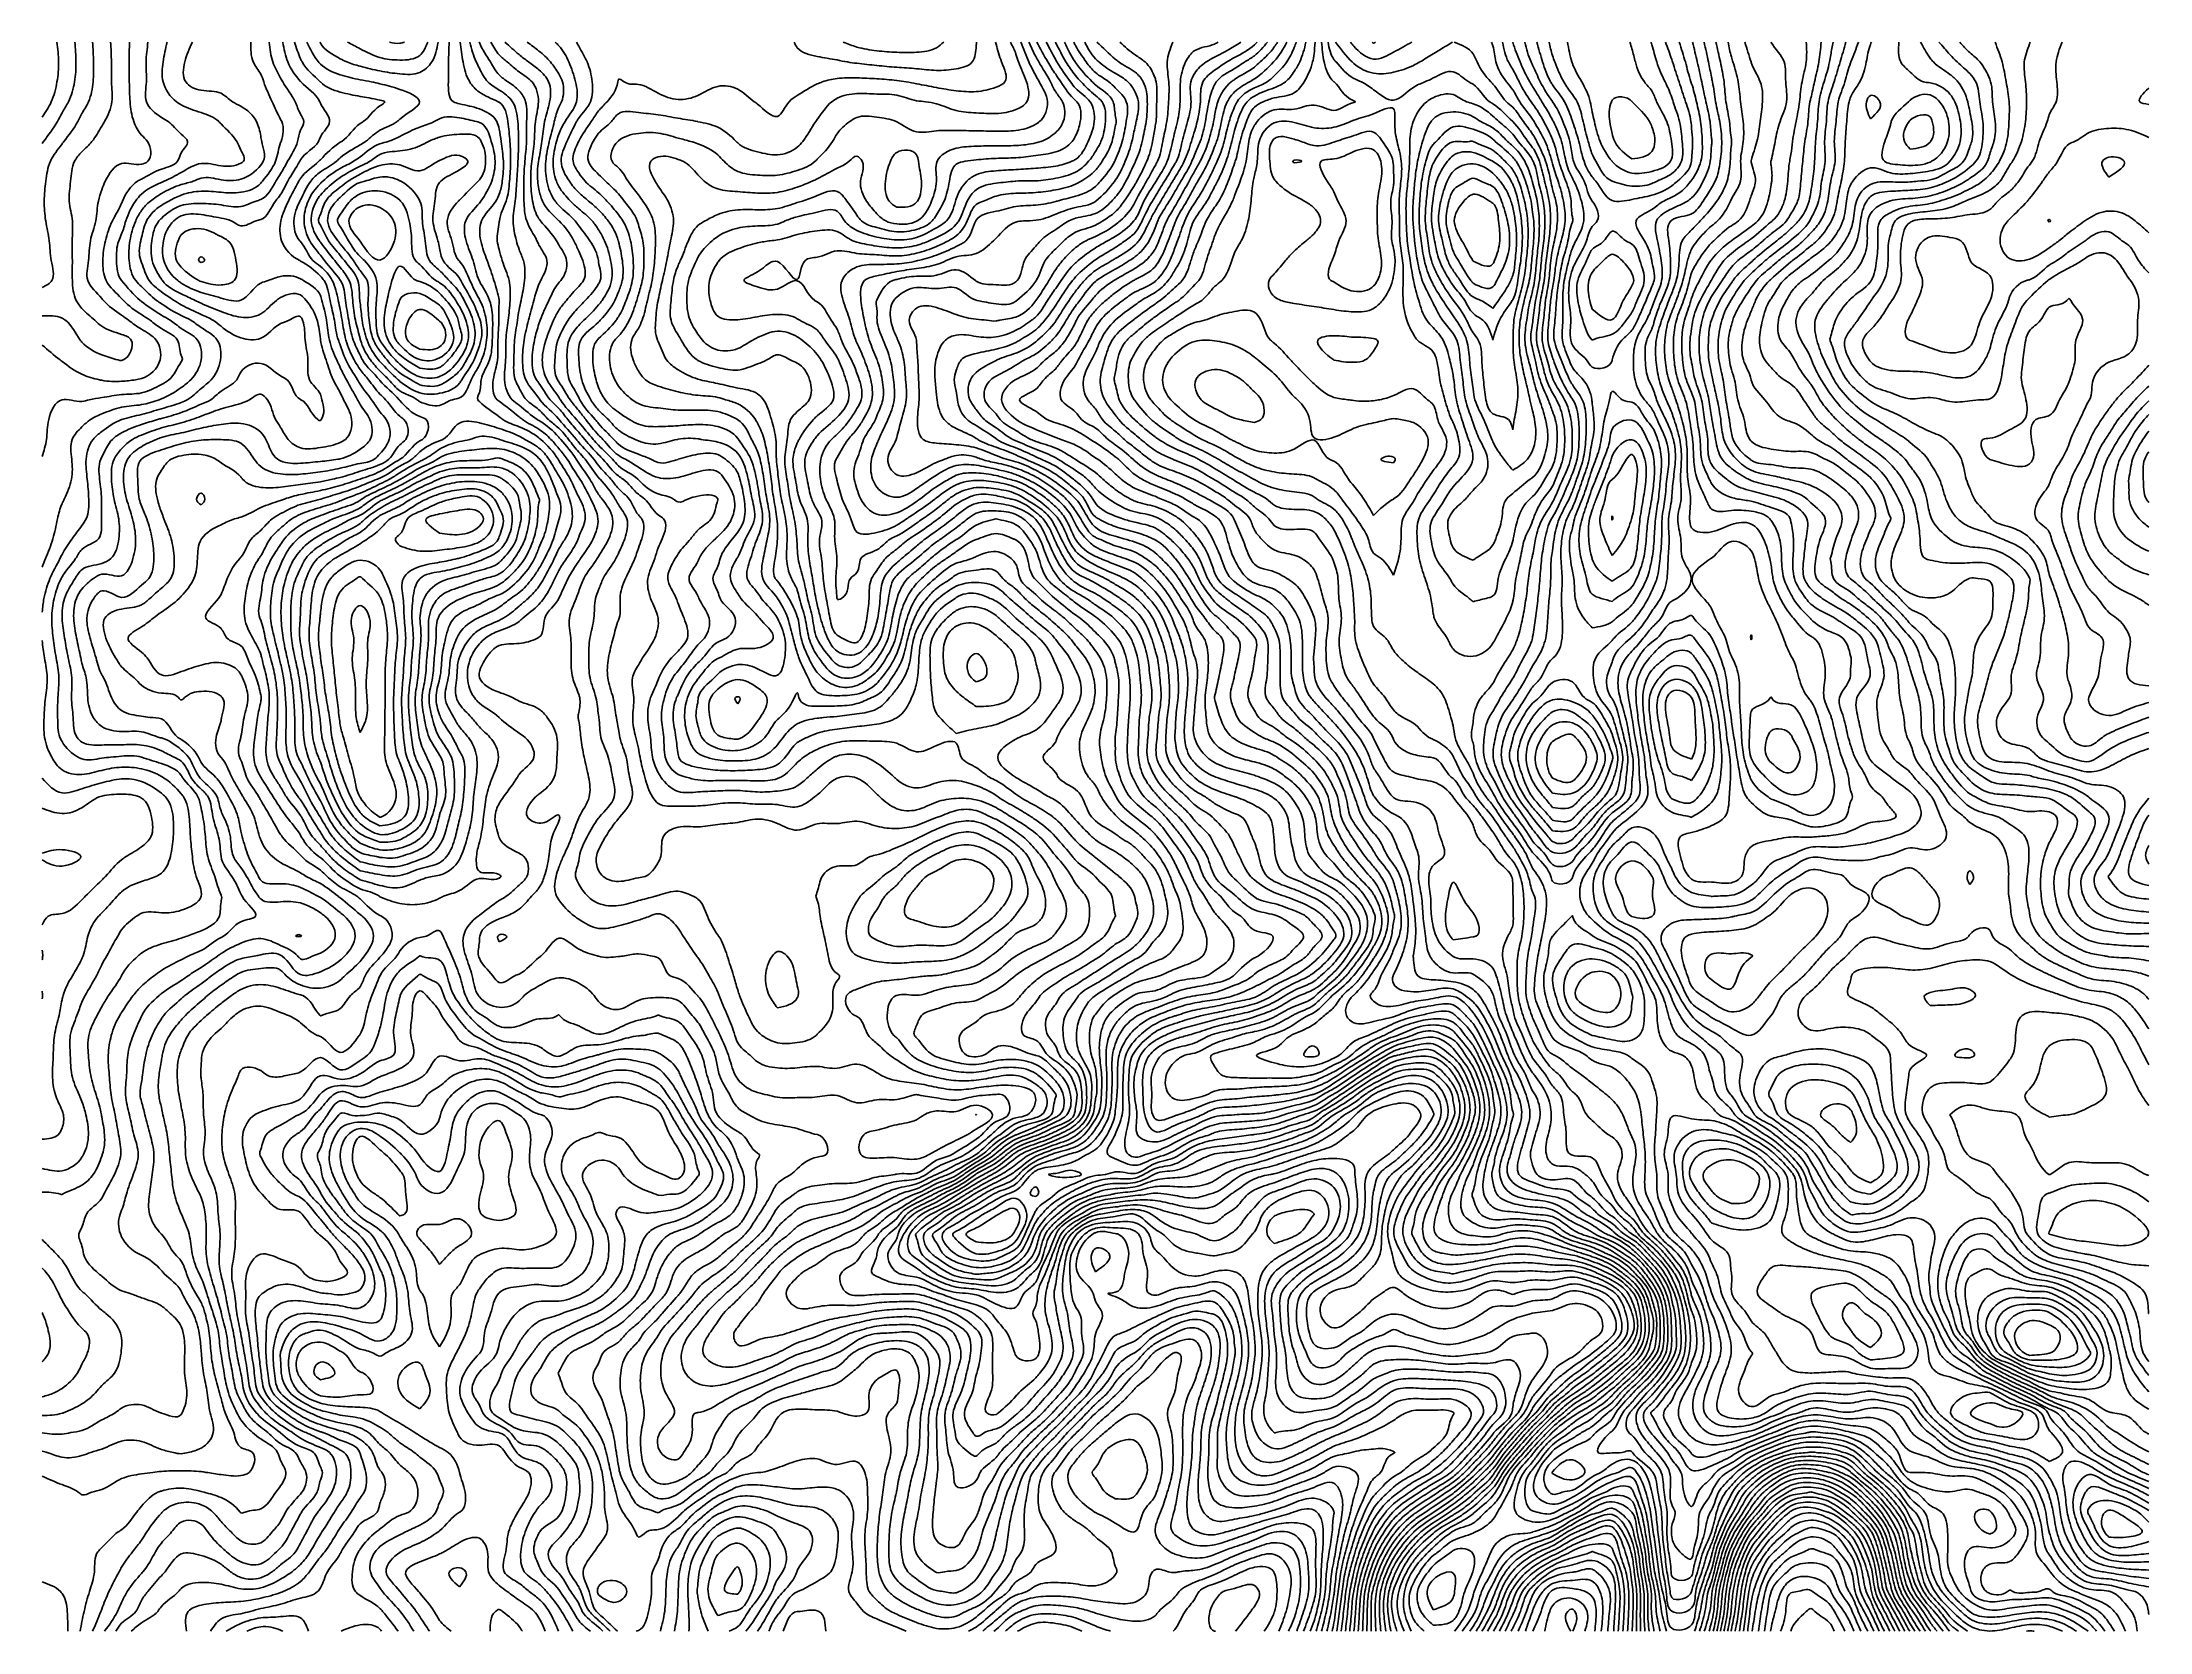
# Model space of a CAD drawing. Header units: metres. Extents: x 743815 to 747079, y 9433280 to 9435743.
import ezdxf

# ---------------------------------------------------------------- set-up
doc = ezdxf.new("R2010")
doc.units = ezdxf.units.M
doc.layers.add('Curva_de_Nivel', color=7, linetype='CONTINUOUS')

msp = doc.modelspace()

# ---------------------------------------------------------------- linework, layer by layer
at = {"layer": 'Curva_de_Nivel'}
for points in [[(743837.6146239247, 9435743.208504152, 84), (743840.4303619126, 9435712.431723827, 84), (743837.8639146867, 9435681.6549435, 84), (743829.0552138477, 9435650.878163174, 84), (743814.8940723195, 9435626.941139689, 84)], [(743865.7475868566, 9435743.208504152, 85), (743867.2809315878, 9435712.43172383, 85), (743865.1797364041, 9435681.6549435, 85), (743855.5727695484, 9435650.878163174, 85), (743845.6708526463, 9435633.427358419, 85), (743838.4096399504, 9435620.101382846, 85), (743817.202330844, 9435589.32460252, 85), (743814.8940723195, 9435586.049083116, 85)], [(743893.0539418794, 9435743.208504152, 86), (743894.5067582338, 9435712.431723826, 86), (743893.6613683352, 9435681.6549435, 86), (743886.7234033016, 9435650.878163174, 86), (743876.4476329731, 9435632.554973379, 86), (743870.0742307971, 9435620.101382846, 86), (743848.6457959696, 9435589.32460252, 86), (743845.6708526463, 9435585.45687711, 86), (743827.6691443461, 9435558.547822192, 86), (743820.3976848015, 9435527.771041866, 86), (743818.1611064802, 9435496.99426154, 86), (743820.3696132262, 9435466.217481213, 86), (743825.8213573665, 9435435.440700885, 86), (743829.0912472613, 9435404.66392056, 86), (743829.9973142996, 9435373.887140231, 86), (743814.8940723195, 9435363.135566015, 86)], [(743920.972189774, 9435743.208504152, 87), (743922.1711511103, 9435712.431723827, 87), (743922.3086405538, 9435681.6549435, 87), (743922.8112469473, 9435650.878163174, 87), (743911.6989819047, 9435620.101382846, 87), (743907.2244132999, 9435612.76744435, 87), (743892.0419663556, 9435589.32460252, 87), (743876.4476329731, 9435573.392904706, 87), (743865.1152394244, 9435558.547822192, 87), (743858.9298935289, 9435527.771041866, 87), (743856.8882206699, 9435496.99426154, 87), (743861.7626935503, 9435466.217481213, 87), (743861.3016981583, 9435435.440700885, 87), (743861.6466890336, 9435404.66392056, 87), (743861.6461016389, 9435373.887140233, 87), (743867.7256643211, 9435343.110359903, 87), (743876.4476329731, 9435330.53148444, 87), (743896.3605236337, 9435312.333579578, 87), (743907.2244132999, 9435303.119965276, 87), (743938.0011936268, 9435290.487729985, 87), (743952.7379074057, 9435281.556799252, 87), (743940.4528140768, 9435250.780018924, 87), (743938.0011936268, 9435249.992776657, 87), (743932.3724732059, 9435250.780018924, 87), (743907.2244132999, 9435258.712335914, 87), (743876.4476329731, 9435278.426957184, 87), (743873.9247110646, 9435281.556799252, 87), (743850.8130532615, 9435312.333579578, 87), (743845.6708526463, 9435315.502074338, 87), (743814.8940723196, 9435319.006250225, 87)], [(743950.3015741267, 9435743.208504152, 88), (743949.4648579713, 9435712.431723827, 88), (743949.849531593, 9435681.6549435, 88), (743950.9440726283, 9435650.878163174, 88), (743956.8437064274, 9435620.101382846, 88), (743968.7779739536, 9435599.24802317, 88), (743977.8280668873, 9435589.32460252, 88), (743978.4556164352, 9435558.547822192, 88), (743968.7779739536, 9435554.060162151, 88), (743938.0011936268, 9435555.28485677, 88), (743912.7200433847, 9435527.771041866, 88), (743907.2244132999, 9435514.453144811, 88), (743902.0234040273, 9435496.99426154, 88), (743897.8750313375, 9435466.217481213, 88), (743889.6632177128, 9435435.440700885, 88), (743886.5230329207, 9435404.66392056, 88), (743885.5760296682, 9435373.887140231, 88), (743907.2244132999, 9435346.206318092, 88), (743909.7296098579, 9435343.110359903, 88), (743938.0011936268, 9435320.149823597, 88), (743948.6622033956, 9435312.333579578, 88), (743968.7779739536, 9435298.329792615, 88), (743991.4730581233, 9435281.556799252, 88), (743997.4517004488, 9435250.780018924, 88), (743968.7779739536, 9435221.96670729, 88), (743959.3286295623, 9435220.003238598, 88), (743938.0011936268, 9435217.693181764, 88), (743907.2244132999, 9435219.264058284, 88), (743903.6028409465, 9435220.003238598, 88), (743876.4476329731, 9435228.581465285, 88), (743845.6708526463, 9435248.544874303, 88), (743842.7532631294, 9435250.780018924, 88), (743814.8940723195, 9435273.835166898, 88)], [(743978.8124720335, 9435743.208504152, 89), (743975.8755499895, 9435712.431723827, 89), (743976.2400935456, 9435681.6549435, 89), (743976.6562686518, 9435650.878163174, 89), (743999.5547542805, 9435626.488311773, 89), (744010.0014823182, 9435620.101382846, 89), (744030.3315346072, 9435600.671269635, 89), (744039.981693946, 9435589.32460252, 89), (744030.3315346073, 9435571.864794284, 89), (744024.5186753469, 9435558.547822192, 89), (743999.5547542804, 9435546.458677558, 89), (743968.7779739536, 9435531.152249739, 89), (743962.6697948811, 9435527.771041866, 89), (743939.4644700103, 9435496.99426154, 89), (743938.0011936268, 9435493.521376818, 89), (743923.6942169885, 9435466.217481213, 89), (743912.8366376199, 9435435.440700885, 89), (743908.7477624407, 9435404.66392056, 89), (743914.087768628, 9435373.887140231, 89), (743938.0011936268, 9435345.93986502, 89), (743940.6559846015, 9435343.110359903, 89), (743968.7779739536, 9435321.010896165, 89), (743982.0866818642, 9435312.333579578, 89), (743999.5547542803, 9435299.280895721, 89), (744024.3942946811, 9435281.556799252, 89), (744030.3315346072, 9435257.662030552, 89), (744031.8484528398, 9435250.780018924, 89), (744030.3315346072, 9435248.012668096, 89), (744011.2463702752, 9435220.003238598, 89), (743999.5547542804, 9435212.834761536, 89), (743968.7779739536, 9435199.766509881, 89), (743938.0011936268, 9435197.1410747, 89), (743907.2244132999, 9435192.384774156, 89), (743887.8342165793, 9435189.22645827, 89), (743876.4476329731, 9435186.612155866, 89), (743845.6708526463, 9435189.159862453, 89), (743824.990701336, 9435158.449677944, 89), (743821.5628875968, 9435127.672897616, 89), (743814.8940723194, 9435101.009062234, 89)], [(744008.4624888564, 9435743.208504152, 90), (744002.0944642016, 9435712.431723827, 90), (744002.2906098047, 9435681.6549435, 90), (744022.9666851453, 9435650.878163174, 90), (744030.3315346072, 9435646.069986338, 90), (744061.1083149341, 9435634.092582833, 90), (744088.4260986474, 9435620.101382846, 90), (744091.8850952609, 9435616.542163352, 90), (744116.3033816414, 9435589.324602522, 90), (744122.6618755877, 9435575.929375272, 90), (744126.6747671298, 9435558.547822192, 90), (744122.6618755877, 9435555.608675607, 90), (744091.8850952609, 9435551.612635206, 90), (744061.1083149341, 9435555.155124094, 90), (744030.3315346072, 9435541.315052385, 90), (744003.9807299804, 9435527.771041866, 90), (743999.5547542804, 9435525.786114778, 90), (743968.7779739536, 9435507.878618792, 90), (743959.454584538, 9435496.99426154, 90), (743944.4929915143, 9435466.217481213, 90), (743938.0011936268, 9435446.074491313, 90), (743933.394235861, 9435435.440700885, 90), (743930.1131080338, 9435404.66392056, 90), (743937.8940652919, 9435373.887140231, 90), (743938.0011936268, 9435373.761940889, 90), (743966.7601239798, 9435343.110359903, 90), (743968.7779739536, 9435341.524646966, 90), (743999.5547542803, 9435320.209715523, 90), (744013.0632522963, 9435312.333579578, 90), (744030.3315346072, 9435299.729375247, 90), (744055.372031344, 9435281.556799252, 90), (744061.0761644514, 9435250.780018924, 90), (744044.9485807514, 9435220.003238598, 90), (744030.3315346072, 9435207.864872346, 90), (743999.5547542804, 9435190.558574267, 90), (743996.2967414223, 9435189.22645827, 90), (743968.7779739536, 9435181.563742371, 90), (743938.0011936268, 9435177.46690926, 90), (743907.2244132999, 9435167.110581193, 90), (743889.5646834627, 9435158.449677944, 90), (743876.4476329731, 9435146.999823581, 90), (743861.3774793788, 9435127.672897616, 90), (743860.7159047408, 9435096.89611729, 90), (743860.384053757, 9435066.119336965, 90), (743849.1171955967, 9435035.342556637, 90), (743845.6708526462, 9435028.12982374, 90), (743838.5818604392, 9435004.565776307, 90), (743831.5275408274, 9434973.788995983, 90), (743820.0381112316, 9434943.012215655, 90), (743814.8940723195, 9434929.69612096, 90)], [(744047.4778337749, 9435743.208504152, 91), (744035.6811466384, 9435712.431723827, 91), (744037.255018486, 9435681.6549435, 91), (744061.1083149341, 9435668.614200868, 91), (744091.8850952609, 9435663.991199922, 91), (744109.6767340115, 9435650.878163174, 91), (744122.6618755875, 9435643.860338535, 91), (744146.787034692, 9435620.101382846, 91), (744153.4386559145, 9435597.762832392, 91), (744154.8913006576, 9435589.32460252, 91), (744157.3919145269, 9435558.547822192, 91), (744153.4386559145, 9435552.624305213, 91), (744122.6618755877, 9435530.826663908, 91), (744091.8850952609, 9435530.034579871, 91), (744061.1083149341, 9435532.49181016, 91), (744048.9482175477, 9435527.771041866, 91), (744030.3315346073, 9435522.55044865, 91), (743999.5547542804, 9435508.435353518, 91), (743982.5436822372, 9435496.99426154, 91), (743968.7779739536, 9435482.352241227, 91), (743959.7858016146, 9435466.217481213, 91), (743950.8722677687, 9435435.440700885, 91), (743949.479933667, 9435404.66392056, 91), (743959.7381817895, 9435373.887140231, 91), (743968.7779739536, 9435364.355018547, 91), (743992.1313746177, 9435343.110359903, 91), (743999.5547542804, 9435337.916855691, 91), (744030.3315346072, 9435319.575372439, 91), (744045.0511610296, 9435312.333579578, 91), (744061.1083149341, 9435301.043002075, 91), (744086.1854627887, 9435281.556799252, 91), (744091.0371757874, 9435250.780018924, 91), (744076.6752399062, 9435220.003238598, 91), (744061.1083149341, 9435206.617620794, 91), (744039.7221763029, 9435189.22645827, 91), (744030.3315346072, 9435184.961257806, 91), (743999.5547542804, 9435175.170826629, 91), (743968.7779739536, 9435166.393051622, 91), (743938.3268738419, 9435158.449677944, 91), (743938.0011936268, 9435158.334885104, 91), (743907.2244132999, 9435139.936648212, 91), (743893.8853468415, 9435127.672897616, 91), (743882.9859647133, 9435096.89611729, 91), (743884.72325701, 9435066.119336965, 91), (743887.0666966274, 9435035.342556637, 91), (743882.95573829, 9435004.565776307, 91), (743876.4476329731, 9434994.273152327, 91), (743861.2905742668, 9434973.788995983, 91), (743845.6708526463, 9434949.242456518, 91), (743842.4619948942, 9434943.012215655, 91), (743827.0373626556, 9434912.23543533, 91), (743817.6721506008, 9434881.458655002, 91), (743814.8940723195, 9434860.213444741, 91)], [(744138.1557065628, 9435743.208504152, 92), (744141.9185141032, 9435712.431723827, 92), (744153.4386559145, 9435693.662405942, 92), (744158.0739447006, 9435681.6549435, 92), (744170.9396894732, 9435650.878163174, 92), (744184.2154362414, 9435623.376945378, 92), (744185.8542964146, 9435620.101382846, 92), (744184.9058425797, 9435589.32460252, 92), (744184.2154362414, 9435587.457666844, 92), (744176.307027505, 9435558.547822192, 92), (744156.0117485919, 9435527.771041866, 92), (744153.4386559145, 9435524.652578076, 92), (744122.6618755877, 9435510.633082446, 92), (744091.8850952609, 9435510.537200095, 92), (744061.1083149341, 9435512.224575343, 92), (744030.3315346073, 9435506.179820819, 92), (744011.1800968326, 9435496.99426154, 92), (743999.5547542804, 9435490.177659005, 92), (743976.6576865404, 9435466.217481213, 92), (743968.7779739536, 9435440.413587246, 92), (743967.4608412215, 9435435.440700885, 92), (743967.677048506, 9435404.66392056, 92), (743968.7779739536, 9435401.783804227, 92), (743980.6338727648, 9435373.887140231, 92), (743999.5547542804, 9435356.357178016, 92), (744019.1722799023, 9435343.110359903, 92), (744030.3315346072, 9435336.362096736, 92), (744061.1083149341, 9435321.427304814, 92), (744079.4441550253, 9435312.333579578, 92), (744091.8850952609, 9435302.921848357, 92), (744122.6618755877, 9435285.00649696, 92), (744153.4386559145, 9435284.333400086, 92), (744184.2154362414, 9435307.02672603, 92), (744197.2973983787, 9435312.333579578, 92), (744214.9922165682, 9435317.8450445, 92), (744218.2479495129, 9435312.333579578, 92), (744222.1093020726, 9435281.556799252, 92), (744226.4398851355, 9435250.780018924, 92), (744228.976504772, 9435220.003238598, 92), (744245.7689968949, 9435197.647589574, 92), (744248.2532712722, 9435189.22645827, 92), (744247.1668017856, 9435158.449677944, 92), (744245.7689968949, 9435156.985680075, 92), (744241.8449134113, 9435158.449677944, 92), (744215.5345386886, 9435189.22645827, 92), (744214.9922165681, 9435189.474158715, 92), (744194.2452438683, 9435220.003238598, 92), (744184.2154362415, 9435226.095541459, 92), (744153.4386559145, 9435245.523848178, 92), (744122.6618755877, 9435232.083209706, 92), (744116.1987971058, 9435220.003238598, 92), (744091.8850952609, 9435202.513983034, 92), (744076.0211773366, 9435189.22645827, 92), (744061.1083149341, 9435182.151293846, 92), (744030.3315346071, 9435169.228316221, 92), (743999.5547542804, 9435160.221207779, 92), (743993.4242307156, 9435158.449677944, 92), (743968.7779739536, 9435150.728334984, 92), (743938.0011936268, 9435137.836163692, 92), (743923.6369578307, 9435127.672897615, 92), (743907.2244132999, 9435100.098888358, 92), (743905.7279881573, 9435096.89611729, 92), (743903.9599470074, 9435066.119336965, 92), (743906.9637617469, 9435035.342556637, 92), (743906.6301846951, 9435004.565776307, 92), (743902.1554968794, 9434973.788995983, 92), (743876.4476329731, 9434957.37881961, 92), (743866.7117199369, 9434943.012215655, 92), (743845.6708526463, 9434914.648456715, 92), (743844.4047687426, 9434912.23543533, 92), (743833.3497932714, 9434881.458655003, 92), (743829.7319847958, 9434850.681874676, 92), (743831.9842828515, 9434819.90509435, 92), (743836.5642687301, 9434789.128314022, 92), (743840.7549795988, 9434758.351533696, 92), (743839.2407725119, 9434727.574753368, 92), (743838.9172347321, 9434696.797973042, 92), (743842.467118249, 9434666.021192715, 92), (743845.6708526465, 9434659.411447324, 92), (743870.7786285465, 9434635.244412389, 92), (743876.4476329731, 9434632.57817838, 92), (743907.2244132999, 9434633.79733468, 92), (743920.9109027561, 9434635.244412389, 92), (743938.0011936268, 9434636.933682783, 92), (743968.7779739536, 9434635.330990905, 92), (743969.0563873057, 9434635.244412389, 92), (743999.5547542804, 9434625.328543074, 92), (744030.3315346072, 9434607.17083389, 92), (744031.9601818878, 9434604.46763206, 92), (744056.183141863, 9434573.690851737, 92), (744061.1083149341, 9434556.316736499, 92), (744063.755829823, 9434542.914071407, 92), (744067.6756340049, 9434512.13729108, 92), (744071.2246418009, 9434481.360510752, 92), (744082.2766843373, 9434450.583730428, 92), (744091.8850952609, 9434421.578946542, 92), (744092.6224185681, 9434419.8069501, 92), (744091.885095261, 9434410.98040178, 92), (744089.4701444658, 9434389.030169774, 92), (744061.1083149341, 9434366.284045445, 92), (744039.4253030826, 9434358.253389446, 92), (744030.3315346072, 9434354.98053511, 92), (743999.5547542804, 9434345.951420719, 92), (743968.7779739536, 9434331.77447196, 92), (743963.5776174027, 9434327.47660912, 92), (743938.0011936268, 9434297.107144572, 92), (743937.7953013313, 9434296.699828794, 92), (743917.6831244334, 9434265.923048466, 92), (743907.2244132999, 9434248.726976689, 92), (743900.0126385263, 9434235.14626814, 92), (743887.1655486174, 9434204.369487813, 92), (743886.5368724386, 9434173.592707483, 92), (743890.0907366404, 9434142.81592716, 92), (743898.5561489852, 9434112.03914683, 92), (743906.6718678721, 9434081.262366503, 92), (743907.2244132999, 9434078.021222055, 92), (743911.4964761513, 9434050.485586178, 92), (743908.0725250567, 9434019.708805852, 92), (743907.2244132999, 9434017.24798467, 92), (743894.0787257387, 9433988.932025524, 92), (743876.4476329731, 9433972.250539051, 92), (743846.2154367269, 9433958.155245198, 92), (743845.6708526463, 9433957.871214265, 92), (743843.2876948777, 9433958.155245198, 92), (743814.8940723194, 9433961.30505926, 92)], [(744166.6167836976, 9435743.208504152, 93), (744172.0910254302, 9435712.431723827, 93), (744184.2154362414, 9435687.527096342, 93), (744187.4611508378, 9435681.6549435, 93), (744206.5848273372, 9435650.878163174, 93), (744214.9922165682, 9435631.857173834, 93), (744220.1148596855, 9435620.101382846, 93), (744214.9922165682, 9435606.61756913, 93), (744210.4764477034, 9435589.32460252, 93), (744195.0654353157, 9435558.547822192, 93), (744184.2154362414, 9435539.315639555, 93), (744176.9142073849, 9435527.771041866, 93), (744153.4386559145, 9435499.31980968, 93), (744146.2696418724, 9435496.99426154, 93), (744122.6618755877, 9435488.548527433, 93), (744091.8850952609, 9435490.957363818, 93), (744061.1083149341, 9435493.154436395, 93), (744030.3315346072, 9435490.004750578, 93), (743999.5547542805, 9435470.164145982, 93), (743995.7832025277, 9435466.217481213, 93), (743984.7321965838, 9435435.440700885, 93), (743985.401398765, 9435404.663920559, 93), (743999.5547542804, 9435376.193530152, 93), (744001.094424909, 9435373.887140231, 93), (744030.3315346072, 9435353.175722023, 93), (744051.7246702987, 9435343.110359903, 93), (744061.1083149341, 9435338.60472309, 93), (744091.8850952609, 9435325.838859886, 93), (744122.6618755877, 9435317.096091062, 93), (744153.4386559145, 9435322.076466408, 93), (744177.6688306404, 9435343.110359903, 93), (744184.2154362414, 9435347.434916772, 93), (744214.9922165682, 9435351.458757643, 93), (744223.9875569129, 9435343.110359903, 93), (744240.7012801665, 9435312.333579578, 93), (744245.7689968949, 9435283.232954023, 93), (744245.9486064048, 9435281.556799252, 93), (744254.7093166045, 9435250.780018924, 93), (744265.6502506384, 9435220.003238598, 93), (744276.5457772218, 9435199.865179809, 93), (744281.6824317821, 9435189.22645827, 93), (744294.1490750876, 9435158.449677944, 93), (744284.5761730873, 9435127.672897616, 93), (744276.5457772218, 9435122.90819607, 93), (744245.7689968949, 9435114.999971036, 93), (744214.9922165682, 9435114.713071126, 93), (744195.7993473451, 9435127.672897615, 93), (744184.2154362414, 9435146.212164642, 93), (744176.4802306897, 9435158.449677944, 93), (744163.6481350702, 9435189.22645827, 93), (744153.4386559145, 9435197.753295349, 93), (744135.9713588093, 9435189.22645827, 93), (744122.6618755877, 9435183.57099096, 93), (744091.8850952609, 9435174.840023829, 93), (744061.108314934, 9435163.658966545, 93), (744046.5762683065, 9435158.449677944, 93), (744030.3315346071, 9435153.4844604, 93), (743999.5547542804, 9435145.393984076, 93), (743968.7779739536, 9435134.520646147, 93), (743954.7462596036, 9435127.672897616, 93), (743938.0011936268, 9435113.321974985, 93), (743926.2488744799, 9435096.89611729, 93), (743922.2614620851, 9435066.119336965, 93), (743926.229296609, 9435035.342556637, 93), (743933.3901786619, 9435004.565776307, 93), (743933.4977671091, 9434973.788995983, 93), (743921.2340290615, 9434943.012215655, 93), (743907.2244132999, 9434935.55465472, 93), (743876.4476329731, 9434925.841293102, 93), (743865.9748112608, 9434912.23543533, 93), (743849.6276824475, 9434881.458655002, 93), (743845.8713878373, 9434850.681874676, 93), (743849.7352587127, 9434819.90509435, 93), (743855.2808558595, 9434789.128314022, 93), (743860.8781782992, 9434758.351533696, 93), (743860.4847666612, 9434727.574753368, 93), (743862.791743954, 9434696.797973042, 93), (743868.9946817028, 9434666.021192716, 93), (743876.4476329731, 9434658.718541244, 93), (743907.2244132999, 9434654.144913685, 93), (743938.0011936268, 9434654.548598263, 93), (743968.7779739536, 9434654.152407447, 93), (743999.5547542804, 9434645.15314152, 93), (744019.4276694439, 9434635.244412389, 93), (744030.3315346071, 9434629.237787591, 93), (744045.2552617302, 9434604.46763206, 93), (744061.1083149341, 9434585.844759403, 93), (744071.9304605445, 9434573.690851737, 93), (744079.2293242055, 9434542.914071407, 93), (744088.0900544922, 9434512.13729108, 93), (744091.8850952609, 9434481.4100974, 93), (744091.8908738529, 9434481.360510752, 93), (744108.84411584, 9434450.583730428, 93), (744122.6618755877, 9434423.568086369, 93), (744124.4617021062, 9434419.8069501, 93), (744145.3617307172, 9434389.030169774, 93), (744122.6618755877, 9434380.365762584, 93), (744095.9500448928, 9434358.253389446, 93), (744091.8850952609, 9434356.15502972, 93), (744061.1083149342, 9434335.846041959, 93), (744041.8719855982, 9434327.47660912, 93), (744030.3315346072, 9434321.61143217, 93), (743999.5547542804, 9434305.02775495, 93), (743988.1255130426, 9434296.699828792, 93), (743968.7779739536, 9434280.642763259, 93), (743955.8283514464, 9434265.923048466, 93), (743938.0011936267, 9434239.953189205, 93), (743934.9847700053, 9434235.14626814, 93), (743922.0276014071, 9434204.369487813, 93), (743917.2331723629, 9434173.592707483, 93), (743918.7803283747, 9434142.81592716, 93), (743921.750294783, 9434112.039146831, 93), (743927.7731144407, 9434081.262366503, 93), (743933.3596432514, 9434050.485586178, 93), (743936.5326511218, 9434019.708805852, 93), (743926.8492773008, 9433988.932025524, 93), (743910.577347958, 9433958.155245198, 93), (743907.2244132999, 9433951.922881922, 93), (743883.5048496095, 9433927.37846487, 93), (743876.4476329731, 9433907.203176538, 93), (743871.7617844925, 9433896.601684544, 93), (743876.4476329731, 9433877.945244512, 93), (743878.9667523399, 9433865.824904218, 93), (743902.597593616, 9433835.04812389, 93), (743907.2244132999, 9433831.155720029, 93), (743938.0011936268, 9433808.54245098, 93), (743951.3428520935, 9433804.271343565, 93), (743968.7779739536, 9433797.858223444, 93), (743999.5547542804, 9433785.191271823, 93), (744013.3514816852, 9433773.494563237, 93), (744030.3315346072, 9433753.271950452, 93), (744033.471268558, 9433742.71778291, 93), (744035.6923665906, 9433711.941002583, 93), (744035.5624095799, 9433681.164222255, 93), (744039.0416107846, 9433650.38744193, 93), (744031.8345424245, 9433619.610661604, 93), (744030.3315346072, 9433616.956332294, 93), (743999.5547542804, 9433619.120086404, 93), (743998.0911293243, 9433619.610661604, 93), (743968.7779739536, 9433631.739690637, 93), (743938.0011936268, 9433626.789513402, 93), (743928.0307818281, 9433619.610661604, 93), (743907.2244132999, 9433608.535096493, 93), (743876.4476329731, 9433592.193616088, 93), (743859.1538163023, 9433588.833881276, 93), (743845.6708526463, 9433586.56996218, 93), (743814.8940723195, 9433588.652604429, 93)], [(744187.480169707, 9435743.208504152, 94), (744195.3345496843, 9435712.431723827, 94), (744214.9922165682, 9435682.27784678, 94), (744215.5511933421, 9435681.6549435, 94), (744244.948025798, 9435650.878163174, 94), (744245.7689968949, 9435648.901842942, 94), (744260.0936521858, 9435620.101382846, 94), (744245.7689968949, 9435596.206653949, 94), (744242.754706622, 9435589.32460252, 94), (744214.9922165682, 9435560.917920621, 94), (744213.7112491572, 9435558.547822192, 94), (744195.3356822066, 9435527.771041866, 94), (744184.2154362414, 9435507.271040885, 94), (744176.0824277007, 9435496.99426154, 94), (744153.4386559145, 9435468.199091155, 94), (744146.1303399175, 9435466.217481213, 94), (744122.6618755877, 9435458.604836633, 94), (744107.8206939164, 9435466.217481213, 94), (744091.8850952609, 9435470.603696516, 94), (744061.1083149341, 9435476.042916141, 94), (744030.3315346072, 9435474.079685729, 94), (744018.6119075749, 9435466.217481213, 94), (744002.8225852998, 9435435.440700885, 94), (744003.4870917706, 9435404.66392056, 94), (744024.8547741151, 9435373.887140231, 94), (744030.3315346072, 9435370.007431254, 94), (744061.1083149341, 9435355.462261785, 94), (744091.8850952609, 9435346.752164576, 94), (744122.6618755877, 9435343.38643436, 94), (744153.4386559145, 9435369.828538071, 94), (744164.891231403, 9435373.887140231, 94), (744184.2154362414, 9435380.327416709, 94), (744214.9922165682, 9435376.6108949, 94), (744219.6576453708, 9435373.887140231, 94), (744245.7689968949, 9435350.89875272, 94), (744248.1467487245, 9435343.110359903, 94), (744255.2757033245, 9435312.333579578, 94), (744259.7647225509, 9435281.556799252, 94), (744271.0895286045, 9435250.780018924, 94), (744276.5457772218, 9435239.16199362, 94), (744286.0567113616, 9435220.003238598, 94), (744303.2559494653, 9435189.22645827, 94), (744307.3225575486, 9435181.891241312, 94), (744322.3834287662, 9435158.449677944, 94), (744322.9739255345, 9435127.672897616, 94), (744307.3225575486, 9435112.416757809, 94), (744276.5457772218, 9435097.577512674, 94), (744273.0407162955, 9435096.89611729, 94), (744245.7689968949, 9435093.52444489, 94), (744214.9922165682, 9435090.713349942, 94), (744184.2154362414, 9435094.55471611, 94), (744179.7773325087, 9435096.89611729, 94), (744161.5344991407, 9435127.672897616, 94), (744153.4386559145, 9435138.839617264, 94), (744122.6618755877, 9435152.34713237, 94), (744091.8850952609, 9435150.858446544, 94), (744061.1083149341, 9435145.161848823, 94), (744030.3315346072, 9435137.716859432, 94), (743999.5547542804, 9435130.583213946, 94), (743991.7412693525, 9435127.672897616, 94), (743968.7779739536, 9435116.442979984, 94), (743947.11505148, 9435096.89611729, 94), (743940.8974413224, 9435066.119336963, 94), (743945.6648288049, 9435035.342556637, 94), (743954.9320003134, 9435004.565776307, 94), (743959.5784345655, 9434973.788995983, 94), (743955.42620088, 9434943.012215655, 94), (743938.0011936268, 9434916.530915812, 94), (743907.2244132999, 9434918.682344908, 94), (743894.2143372264, 9434912.23543533, 94), (743876.4476329731, 9434895.730477493, 94), (743868.1089052462, 9434881.458655002, 94), (743863.7763155974, 9434850.681874676, 94), (743868.1512354519, 9434819.90509435, 94), (743874.6324531474, 9434789.128314022, 94), (743876.4476329731, 9434780.880136894, 94), (743883.0759207335, 9434758.351533696, 94), (743885.4235333651, 9434727.574753368, 94), (743894.1065045509, 9434696.797973042, 94), (743907.2244132999, 9434683.020890241, 94), (743938.0011936268, 9434675.158581648, 94), (743968.7779739536, 9434674.608656008, 94), (743996.2259282094, 9434666.021192716, 94), (743999.5547542804, 9434665.126391133, 94), (744030.3315346072, 9434646.823889602, 94), (744041.4671750357, 9434635.244412389, 94), (744058.5503415724, 9434604.46763206, 94), (744061.1083149341, 9434601.462733788, 94), (744085.83709844, 9434573.690851737, 94), (744091.8850952609, 9434551.997461516, 94), (744095.924922045, 9434542.914071407, 94), (744106.3420665055, 9434512.13729108, 94), (744111.1528467698, 9434481.360510752, 94), (744122.6618755877, 9434464.440078065, 94), (744131.5773208627, 9434450.583730428, 94), (744149.7757178381, 9434419.8069501, 94), (744153.4386559145, 9434415.637880532, 94), (744184.2154362414, 9434411.266830964, 94), (744214.9922165682, 9434409.470640196, 94), (744245.7689968949, 9434394.27735855, 94), (744252.7640040927, 9434389.030169774, 94), (744268.8334007406, 9434358.253389446, 94), (744245.7689968949, 9434331.75735054, 94), (744234.4240788985, 9434327.47660912, 94), (744214.9922165682, 9434322.980959905, 94), (744210.5015502598, 9434327.47660912, 94), (744184.2154362414, 9434343.817779813, 94), (744153.4386559145, 9434354.30900032, 94), (744122.6618755877, 9434347.102489509, 94), (744091.8850952609, 9434331.024973113, 94), (744086.805397561, 9434327.47660912, 94), (744061.1083149341, 9434309.655715648, 94), (744040.9106882138, 9434296.699828792, 94), (744030.3315346072, 9434289.253391994, 94), (743999.5547542804, 9434269.047880495, 94), (743995.9416156063, 9434265.923048466, 94), (743969.2583325827, 9434235.14626814, 94), (743968.7779739536, 9434234.069838878, 94), (743955.818981442, 9434204.369487813, 94), (743947.3321917134, 9434173.592707483, 94), (743945.6033968973, 9434142.81592716, 94), (743943.9531042108, 9434112.039146831, 94), (743949.9884800427, 9434081.262366503, 94), (743956.9928660619, 9434050.485586178, 94), (743963.5470525993, 9434019.708805852, 94), (743956.0175711985, 9433988.932025526, 94), (743945.4102304833, 9433958.155245198, 94), (743938.0011936268, 9433933.46841041, 94), (743935.5495840418, 9433927.378464872, 94), (743936.1235815017, 9433896.601684544, 94), (743938.0011936268, 9433892.258072095, 94), (743964.6695981255, 9433865.824904218, 94), (743968.7779739538, 9433863.899243979, 94), (743999.5547542804, 9433840.169803571, 94), (744004.056337295, 9433835.04812389, 94), (744030.3315346072, 9433807.841582313, 94), (744031.932638786, 9433804.271343565, 94), (744048.5245985098, 9433773.494563237, 94), (744058.0966328777, 9433742.71778291, 94), (744061.1083149342, 9433716.359237855, 94), (744061.4172733576, 9433711.941002583, 94), (744064.7542692836, 9433681.164222255, 94), (744070.6254950573, 9433650.38744193, 94), (744074.9225863204, 9433619.610661604, 94), (744079.9003677194, 9433588.833881274, 94), (744061.1083149341, 9433564.801016957, 94), (744040.8462949683, 9433558.05710095, 94), (744030.3315346072, 9433556.240462042, 94), (744018.0816249477, 9433558.05710095, 94), (743999.5547542803, 9433562.894719584, 94), (743968.7779739536, 9433575.150746632, 94), (743938.0011936268, 9433575.709162176, 94), (743907.2244132999, 9433563.367712129, 94), (743890.1801705364, 9433558.05710095, 94), (743876.4476329731, 9433553.367449464, 94), (743845.6708526463, 9433550.686225768, 94), (743822.8980583289, 9433558.05710095, 94), (743814.8940723195, 9433559.878501656, 94)], [(744205.873034302, 9435743.208504152, 95), (744214.9922165682, 9435717.580140557, 95), (744217.520980238, 9435712.431723827, 95), (744245.603708064, 9435681.6549435, 95), (744245.7689968949, 9435681.48295377, 95), (744276.5457772218, 9435665.797856053, 95), (744307.3225575486, 9435659.126127314, 95), (744338.0993378754, 9435653.516746756, 95), (744345.4843598214, 9435650.878163174, 95), (744338.0993378754, 9435644.519524265, 95), (744312.2696257941, 9435620.101382846, 95), (744307.3225575486, 9435617.060292318, 95), (744278.7955655287, 9435589.32460252, 95), (744276.5457772218, 9435587.985539224, 95), (744245.7689968949, 9435560.944515262, 95), (744243.4215118651, 9435558.547822192, 95), (744214.9922165682, 9435532.045357544, 95), (744212.425348666, 9435527.771041866, 95), (744196.1968289986, 9435496.99426154, 95), (744184.6954134353, 9435466.217481213, 95), (744185.7361116349, 9435435.440700885, 95), (744213.8184799546, 9435404.66392056, 95), (744214.9922165682, 9435404.068099227, 95), (744245.768996895, 9435380.643389314, 95), (744251.4417599852, 9435373.887140231, 95), (744260.7876409604, 9435343.110359903, 95), (744267.5535109309, 9435312.333579578, 95), (744273.5808386968, 9435281.556799252, 95), (744276.5457772218, 9435274.064233106, 95), (744285.2112483017, 9435250.780018924, 95), (744303.3713557087, 9435220.003238598, 95), (744307.3225575486, 9435213.248154178, 95), (744325.1011432798, 9435189.22645827, 95), (744338.0993378754, 9435170.298435291, 95), (744347.9058720324, 9435158.449677944, 95), (744352.3233554093, 9435127.672897616, 95), (744338.0993378754, 9435105.405302301, 95), (744329.3143546854, 9435096.89611729, 95), (744307.3225575486, 9435090.508230962, 95), (744276.5457772218, 9435083.0231856, 95), (744245.768996895, 9435077.415164426, 95), (744214.9922165682, 9435073.792804377, 95), (744184.2154362414, 9435074.159235442, 95), (744153.4386559145, 9435085.682489887, 95), (744143.3837508503, 9435096.89611729, 95), (744122.6618755877, 9435121.67448125, 95), (744091.8850952609, 9435127.355682313, 95), (744061.1083149341, 9435126.470542002, 95), (744030.3315346072, 9435120.960586118, 95), (743999.5547542804, 9435111.384435628, 95), (743968.7779739538, 9435096.997235164, 95), (743968.665909492, 9435096.89611729, 95), (743963.0230921685, 9435066.119336965, 95), (743965.3808956383, 9435035.342556637, 95), (743968.7779739536, 9435024.62975007, 95), (743976.9300440608, 9435004.565776307, 95), (743985.1809832486, 9434973.788995981, 95), (743987.7914493589, 9434943.012215655, 95), (743980.135918282, 9434912.23543533, 95), (743968.7779739536, 9434901.8599521, 95), (743938.0011936268, 9434882.96405822, 95), (743907.2244132999, 9434893.028312247, 95), (743894.7867177108, 9434881.458655002, 95), (743884.3099410394, 9434850.681874676, 95), (743889.0439690298, 9434819.90509435, 95), (743898.3444048442, 9434789.128314022, 95), (743907.2244132999, 9434763.073334133, 95), (743910.0411421302, 9434758.351533696, 95), (743922.3157116426, 9434727.574753368, 95), (743938.0011936268, 9434707.544245107, 95), (743968.7779739536, 9434698.794186164, 95), (743982.0012365114, 9434696.797973042, 95), (743999.5547542805, 9434694.967609188, 95), (744024.8585764256, 9434666.021192716, 95), (744030.3315346072, 9434662.734135842, 95), (744056.7675878257, 9434635.244412389, 95), (744061.1083149341, 9434627.243521176, 95), (744083.5206934661, 9434604.46763206, 95), (744091.8850952609, 9434593.762356134, 95), (744104.1174476049, 9434573.690851737, 95), (744118.1095831324, 9434542.914071407, 95), (744122.6618755877, 9434520.847700607, 95), (744124.8328406721, 9434512.137291081, 95), (744134.4855408368, 9434481.360510752, 95), (744149.7981368753, 9434450.583730428, 95), (744153.4386559145, 9434444.755656587, 95), (744184.2154362414, 9434439.27518737, 95), (744214.9922165682, 9434433.517431317, 95), (744242.026220206, 9434419.8069501, 95), (744245.7689968949, 9434417.744213546, 95), (744276.5457772218, 9434394.479277808, 95), (744283.0862521618, 9434389.030169774, 95), (744299.7065782171, 9434358.253389446, 95), (744283.4450742636, 9434327.47660912, 95), (744276.5457772218, 9434320.93406622, 95), (744245.7689968949, 9434302.894850627, 95), (744214.9922165682, 9434298.587855104, 95), (744186.1354823896, 9434327.47660912, 95), (744184.2154362414, 9434328.670235604, 95), (744153.4386559145, 9434329.201494753, 95), (744145.733244805, 9434327.47660912, 95), (744122.6618755877, 9434323.105124716, 95), (744091.8850952608, 9434307.00959739, 95), (744077.3071524499, 9434296.699828792, 95), (744061.1083149341, 9434284.17175842, 95), (744035.6956951405, 9434265.923048466, 95), (744030.3315346073, 9434261.098262582, 95), (744003.1272424571, 9434235.14626814, 95), (743999.5547542804, 9434230.153112171, 95), (743985.0931816541, 9434204.369487813, 95), (743975.2606609606, 9434173.592707483, 95), (743970.1984012212, 9434142.81592716, 95), (743968.7779739536, 9434131.728266235, 95), (743966.5581577009, 9434112.039146831, 95), (743968.7779739536, 9434101.724198613, 95), (743974.1453121878, 9434081.262366503, 95), (743982.1462211311, 9434050.485586178, 95), (743987.9492244076, 9434019.708805852, 95), (743985.4022773602, 9433988.932025524, 95), (743981.0096699602, 9433958.155245198, 95), (743981.2308376164, 9433927.37846487, 95), (743999.272614201, 9433896.601684544, 95), (743999.5547542804, 9433896.312247738, 95), (744020.159547889, 9433865.824904218, 95), (744030.3315346072, 9433854.418988302, 95), (744038.5939014094, 9433835.04812389, 95), (744053.1112654905, 9433804.271343565, 95), (744061.108314934, 9433790.677575577, 95), (744067.1450360855, 9433773.494563237, 95), (744073.6899544743, 9433742.71778291, 95), (744076.4884159691, 9433711.941002583, 95), (744081.3948642157, 9433681.164222255, 95), (744089.6446399881, 9433650.38744193, 95), (744091.8850952609, 9433642.448959945, 95), (744098.125149615, 9433619.610661604, 95), (744111.5723348011, 9433588.833881276, 95), (744122.6618755877, 9433565.876475899, 95), (744140.5318349387, 9433558.05710095, 95), (744135.3490778673, 9433527.280320622, 95), (744122.6618755877, 9433522.224502284, 95), (744091.8850952609, 9433523.788644686, 95), (744068.6028133496, 9433527.280320622, 95), (744061.1083149341, 9433528.371307723, 95), (744030.3315346072, 9433529.720186017, 95), (743999.5547542804, 9433528.819811966, 95), (743986.1907797502, 9433527.280320622, 95), (743968.7779739536, 9433524.80513821, 95), (743938.0011936268, 9433517.539152065, 95), (743907.2244132999, 9433500.926159272, 95), (743891.734281714, 9433496.503540296, 95), (743876.4476329731, 9433492.699953008, 95), (743870.7545443376, 9433496.503540296, 95), (743845.6708526463, 9433508.265254006, 95), (743814.8940723195, 9433521.39876996, 95)], [(744224.9939262947, 9435743.208504152, 96), (744242.91017371, 9435712.431723827, 96), (744245.7689968949, 9435709.301504819, 96), (744276.5457772218, 9435692.764952399, 96), (744307.3225575486, 9435684.88025613, 96), (744324.5602444177, 9435681.6549435, 96), (744338.0993378754, 9435678.622204237, 96), (744368.8761182022, 9435669.99828811, 96), (744399.2701820898, 9435650.878163174, 96), (744368.8761182022, 9435624.113477793, 96), (744364.4567068974, 9435620.101382846, 96), (744338.0993378754, 9435606.871404624, 96), (744315.6827326834, 9435589.32460252, 96), (744307.3225575486, 9435583.887660071, 96), (744276.5457772218, 9435563.90166699, 96), (744270.5725990599, 9435558.547822192, 96), (744245.7689968949, 9435542.130575202, 96), (744230.7743236896, 9435527.771041866, 96), (744214.9922165682, 9435498.928840807, 96), (744213.9786526217, 9435496.99426154, 96), (744204.778141218, 9435466.217481213, 96), (744213.8967670718, 9435435.440700885, 96), (744214.9922165682, 9435434.263728064, 96), (744234.2965213663, 9435404.66392056, 96), (744245.7689968948, 9435395.83279822, 96), (744264.195274127, 9435373.88714023, 96), (744273.4285331963, 9435343.110359903, 96), (744276.5457772217, 9435328.350433748, 96), (744279.3158116679, 9435312.333579578, 96), (744285.4328992736, 9435281.556799252, 96), (744298.204907141, 9435250.780018922, 96), (744307.3225575486, 9435236.123713017, 96), (744320.3154024541, 9435220.003238598, 96), (744338.0993378754, 9435197.781523924, 96), (744346.7424234705, 9435189.22645827, 96), (744368.8761182022, 9435163.527735662, 96), (744375.2036520597, 9435158.449677944, 96), (744377.9250219937, 9435127.672897616, 96), (744368.8761182022, 9435119.455001969, 96), (744351.7403221014, 9435096.89611729, 96), (744338.0993378754, 9435088.612681063, 96), (744307.3225575486, 9435078.333871657, 96), (744276.5457772218, 9435068.76675595, 96), (744264.749599499, 9435066.119336965, 96), (744245.7689968949, 9435062.079935241, 96), (744214.9922165682, 9435057.694416884, 96), (744184.2154362414, 9435053.700384375, 96), (744153.4386559145, 9435053.393605482, 96), (744125.3793325775, 9435066.119336965, 96), (744122.6618755877, 9435069.546062894, 96), (744091.8850952609, 9435091.56074324, 96), (744084.0770609134, 9435096.89611729, 96), (744061.1083149341, 9435104.449376915, 96), (744030.3315346072, 9435102.469369868, 96), (744014.520862048, 9435096.89611729, 96), (743999.5547542804, 9435079.876122277, 96), (743992.2418995217, 9435066.119336965, 96), (743993.3335369732, 9435035.342556637, 96), (743999.5547542804, 9435014.795307878, 96), (744003.5913068759, 9435004.565776307, 96), (744014.5403427491, 9434973.788995983, 96), (744019.3374901784, 9434943.012215655, 96), (744014.1810140759, 9434912.23543533, 96), (743999.5547542804, 9434897.158997698, 96), (743981.8743850698, 9434881.458655002, 96), (743968.7779739536, 9434871.45497425, 96), (743938.0011936268, 9434864.878776453, 96), (743911.9541436791, 9434850.681874676, 96), (743913.6818880485, 9434819.90509435, 96), (743928.736529066, 9434789.128314022, 96), (743938.0011936268, 9434775.413943075, 96), (743957.2629680547, 9434758.351533696, 96), (743968.7779739536, 9434746.94396748, 96), (743999.5547542804, 9434734.680258151, 96), (744026.0970807787, 9434727.574753368, 96), (744030.3315346072, 9434724.029783906, 96), (744035.4922752108, 9434727.574753368, 96), (744061.1083149341, 9434737.31909785, 96), (744091.8850952609, 9434729.679035489, 96), (744093.8154731985, 9434727.574753368, 96), (744092.8714552561, 9434696.797973042, 96), (744091.8850952609, 9434691.599750092, 96), (744084.2539799628, 9434666.021192716, 96), (744091.402952488, 9434635.244412389, 96), (744091.8850952609, 9434634.75025, 96), (744108.5380723628, 9434604.467632063, 96), (744122.6618755877, 9434579.684753098, 96), (744126.1735505784, 9434573.690851737, 96), (744142.9955289573, 9434542.914071407, 96), (744151.6348787518, 9434512.13729108, 96), (744153.4386559145, 9434507.23021381, 96), (744171.4935528392, 9434481.360510752, 96), (744184.2154362414, 9434471.97047526, 96), (744214.9922165682, 9434456.257979445, 96), (744224.0072896713, 9434450.583730428, 96), (744245.7689968948, 9434439.599308088, 96), (744273.1104806156, 9434419.8069501, 96), (744276.5457772219, 9434417.202830914, 96), (744307.3225575486, 9434391.698289094, 96), (744310.5214130519, 9434389.030169774, 96), (744327.9642687616, 9434358.253389446, 96), (744314.0368746405, 9434327.47660912, 96), (744307.3225575486, 9434318.941509336, 96), (744283.7549111244, 9434296.699828792, 96), (744276.5457772219, 9434289.901425298, 96), (744245.7689968949, 9434277.545274086, 96), (744214.9922165682, 9434282.422547251, 96), (744192.9089551516, 9434296.699828792, 96), (744184.2154362414, 9434305.402823664, 96), (744153.4386559145, 9434307.867650019, 96), (744122.6618755877, 9434301.853377495, 96), (744113.4467018264, 9434296.699828792, 96), (744091.8850952609, 9434282.0227863, 96), (744071.1136052636, 9434265.923048466, 96), (744061.1083149341, 9434257.363791749, 96), (744036.7485809529, 9434235.14626814, 96), (744030.3315346071, 9434228.024425983, 96), (744011.9781367052, 9434204.369487813, 96), (744000.88696709, 9434173.592707483, 96), (743999.5547542804, 9434165.615314968, 96), (743995.8842469289, 9434142.81592716, 96), (743995.537037296, 9434112.039146831, 96), (743999.5547542804, 9434092.49329291, 96), (744001.940836502, 9434081.262366503, 96), (744008.5625267049, 9434050.485586178, 96), (744012.000567389, 9434019.708805852, 96), (744015.2760842912, 9433988.932025524, 96), (744019.7005224044, 9433958.155245196, 96), (744030.3315346072, 9433927.907795245, 96), (744030.5449899838, 9433927.37846487, 96), (744042.3816866465, 9433896.601684544, 96), (744047.1965090174, 9433865.824904218, 96), (744058.0852125726, 9433835.04812389, 96), (744061.1083149341, 9433828.90860154, 96), (744069.9275912119, 9433804.271343565, 96), (744079.7926814898, 9433773.494563237, 96), (744088.0247380453, 9433742.71778291, 96), (744091.5595585805, 9433711.941002583, 96), (744091.8850952609, 9433710.241671154, 96), (744096.6693726872, 9433681.164222255, 96), (744103.4015847435, 9433650.38744193, 96), (744116.5378210638, 9433619.610661604, 96), (744122.6618755877, 9433608.701190073, 96), (744140.8789144268, 9433588.833881278, 96), (744153.4386559145, 9433579.101650879, 96), (744179.4923098333, 9433558.05710095, 96), (744184.2154362414, 9433545.56786213, 96), (744192.309790251, 9433527.280320622, 96), (744184.2154362414, 9433506.44667407, 96), (744176.984251872, 9433496.503540296, 96), (744153.4386559145, 9433470.856223356, 96), (744129.1240203434, 9433465.726759968, 96), (744122.6618755877, 9433464.729247691, 96), (744121.6985808508, 9433465.726759968, 96), (744091.8850952608, 9433488.222002078, 96), (744065.5948959359, 9433496.503540296, 96), (744061.1083149341, 9433497.680677235, 96), (744030.3315346071, 9433503.001157688, 96), (743999.5547542804, 9433498.358221507, 96), (743994.3006015059, 9433496.503540296, 96), (743968.7779739536, 9433474.733882524, 96), (743961.3426235225, 9433465.726759968, 96), (743938.0011936268, 9433438.420778804, 96), (743932.6075518671, 9433434.949979642, 96), (743907.2244132999, 9433410.644755179, 96), (743901.0770668065, 9433404.173199316, 96), (743895.7396252218, 9433373.396418989, 96), (743888.1402314035, 9433342.61963866, 96), (743879.8132717116, 9433311.842858337, 96), (743876.4476329731, 9433296.460439608, 96), (743873.9558755558, 9433281.066078007, 96)], [(744244.8307167083, 9435743.208504152, 97), (744245.7689968949, 9435741.651061434, 97), (744276.5457772218, 9435717.497108972, 97), (744286.856879086, 9435712.431723827, 97), (744307.3225575486, 9435705.851079464, 97), (744338.0993378754, 9435698.504650991, 97), (744368.8761182022, 9435694.021935554, 97), (744399.6528985291, 9435696.316518322, 97), (744418.2302805935, 9435712.431723827, 97), (744428.1494428942, 9435743.208504152, 97)], [(744287.8125318363, 9435743.208504152, 98), (744307.3225575488, 9435732.971528009, 98), (744338.0993378754, 9435719.350044327, 98), (744368.8761182022, 9435715.474493375, 98), (744399.6528985291, 9435722.561762959, 98), (744412.136549904, 9435743.208504152, 98)], [(744352.5929076443, 9435743.208504152, 99), (744368.8761182021, 9435741.5256025, 99), (744375.8521884097, 9435743.208504152, 99)], [(745796.3027129958, 9433281.066078007, 96), (745803.6852727863, 9433311.842858337, 96), (745809.0329020757, 9433342.61963866, 96), (745812.24642939, 9433373.396418989, 96), (745815.3847935628, 9433390.434372269, 96), (745817.7271667494, 9433404.173199318, 96), (745822.9902582234, 9433434.949979642, 96), (745828.3089635, 9433465.726759968, 96), (745825.6065092809, 9433496.503540296, 96), (745815.3847935628, 9433510.5985494, 96), (745784.608013236, 9433503.946360376, 96), (745761.9935902569, 9433496.503540296, 96), (745753.8312329091, 9433494.022827484, 96), (745723.0544525823, 9433482.416893244, 96), (745692.2776722556, 9433474.847913982, 96), (745661.5008919288, 9433472.362843553, 96), (745630.7241116018, 9433483.655431299, 96), (745624.3484424498, 9433496.503540296, 96), (745620.1728655421, 9433527.280320622, 96), (745621.7535586893, 9433558.05710095, 96), (745622.5503969274, 9433588.833881276, 96), (745629.931872153, 9433619.610661604, 96), (745630.7241116018, 9433622.140259987, 96), (745637.7097165631, 9433650.38744193, 96), (745645.6182701748, 9433681.164222255, 96), (745650.706723767, 9433711.941002583, 96), (745647.8614232019, 9433742.71778291, 96), (745630.7241116018, 9433771.886013731, 96), (745624.0084174164, 9433773.494563237, 96), (745599.9473312751, 9433776.997680701, 96), (745586.8934027774, 9433773.494563237, 96), (745569.1705509482, 9433768.508288238, 96), (745538.3937706214, 9433753.383003816, 96), (745521.9280045226, 9433742.71778291, 96), (745507.6169902945, 9433731.119614482, 96), (745476.8402099678, 9433714.62305338, 96), (745475.0709041832, 9433711.941002583, 96), (745457.8291918485, 9433681.164222255, 96), (745446.063429641, 9433665.579576638, 96), (745435.7703744042, 9433650.38744193, 96), (745415.286649314, 9433629.122806976, 96), (745406.3213638376, 9433619.610661604, 96), (745384.5098689873, 9433597.204342244, 96), (745375.6699251586, 9433588.833881276, 96), (745353.7330886605, 9433566.5069246, 96), (745345.6159232995, 9433558.05710095, 96), (745323.4043263858, 9433527.280320622, 96), (745322.9563083337, 9433526.111964611, 96), (745309.6101694881, 9433496.503540296, 96), (745300.4833447572, 9433465.726759968, 96), (745293.0286705001, 9433434.949979642, 96), (745292.1795280068, 9433431.101831842, 96), (745284.7607869608, 9433404.173199316, 96), (745269.2884527417, 9433373.396418989, 96), (745261.40274768, 9433361.838615218, 96), (745235.2235448451, 9433342.61963866, 96), (745230.6259673532, 9433340.847669868, 96), (745210.3791830054, 9433342.61963866, 96), (745199.8491870264, 9433344.050919078, 96), (745169.0724066995, 9433362.17915449, 96), (745155.65688707, 9433373.396418989, 96), (745145.7005992003, 9433404.173199316, 96), (745145.6221790079, 9433434.949979642, 96), (745150.7775163404, 9433465.726759968, 96), (745156.8110437079, 9433496.503540296, 96), (745163.714047012, 9433527.280320622, 96), (745169.0724066995, 9433544.708213873, 96), (745172.0366814837, 9433558.05710095, 96), (745174.2588592913, 9433588.833881276, 96), (745176.3089223881, 9433619.610661604, 96), (745183.0443462329, 9433650.38744193, 96), (745188.4124222839, 9433681.164222255, 96), (745182.4761153526, 9433711.941002583, 96), (745169.0724066995, 9433724.76420768, 96), (745138.2956263728, 9433731.379036523, 96), (745107.518846046, 9433727.61366918, 96), (745076.7420657191, 9433716.17084171, 96), (745069.995167354, 9433711.941002585, 96), (745045.9652853922, 9433690.564924628, 96), (745017.8779899752, 9433681.164222255, 96), (745015.1885050655, 9433680.179991398, 96), (744984.4117247387, 9433669.744802922, 96), (744953.6349444118, 9433658.513049046, 96), (744935.9613842292, 9433650.38744193, 96), (744922.858164085, 9433642.514201779, 96), (744892.0813837582, 9433626.762864687, 96), (744880.893131739, 9433619.610661604, 96), (744861.3046034314, 9433592.046083046, 96), (744859.1759891092, 9433588.833881276, 96), (744846.9332533709, 9433558.057100948, 96), (744830.5278231045, 9433538.307062246, 96), (744820.6413361981, 9433527.280320622, 96), (744799.7510427777, 9433514.290226359, 96), (744768.9742624509, 9433510.389459327, 96), (744751.0007269797, 9433527.280320622, 96), (744742.6181567846, 9433558.057100948, 96), (744742.4842479554, 9433588.833881276, 96), (744747.3128585108, 9433619.610661604, 96), (744742.7800541947, 9433650.38744193, 96), (744741.8623345934, 9433681.164222255, 96), (744750.6013714271, 9433711.941002581, 96), (744768.9742624509, 9433739.261566937, 96), (744771.0015024127, 9433742.71778291, 96), (744797.2304165299, 9433773.494563237, 96), (744799.7510427777, 9433776.365990868, 96), (744824.3193845578, 9433804.271343565, 96), (744830.5278231045, 9433812.254195383, 96), (744858.6006459473, 9433835.04812389, 96), (744861.3046034314, 9433836.813854748, 96), (744892.0813837582, 9433864.396241717, 96), (744893.4800344432, 9433865.824904218, 96), (744922.858164085, 9433893.022432378, 96), (744926.4168842853, 9433896.601684544, 96), (744947.3867273713, 9433927.37846487, 96), (744953.6349444118, 9433937.239596527, 96), (744979.540859491, 9433958.155245198, 96), (744984.4117247387, 9433961.807112057, 96), (745015.1885050655, 9433971.872713989, 96), (745045.9652853922, 9433974.738348387, 96), (745076.7420657191, 9433976.397757098, 96), (745107.518846046, 9433984.819993844, 96), (745136.1012231893, 9433988.932025524, 96), (745138.2956263728, 9433989.43362907, 96), (745169.0724066995, 9433990.902995303, 96), (745199.8491870264, 9434010.771947218, 96), (745223.9501651565, 9434019.708805852, 96), (745230.6259673532, 9434023.776658827, 96), (745261.40274768, 9434043.352267591, 96), (745270.2500554258, 9434050.485586178, 96), (745292.1795280068, 9434070.815844847, 96), (745311.0597492715, 9434081.262366503, 96), (745302.2605249325, 9434112.039146831, 96), (745292.1795280068, 9434112.935413102, 96), (745280.9771867094, 9434112.039146833, 96), (745261.40274768, 9434110.378063595, 96), (745230.6259673532, 9434104.168554045, 96), (745199.8491870264, 9434107.499876656, 96), (745172.3042770184, 9434112.039146831, 96), (745169.0724066995, 9434112.497223094, 96), (745165.2087188961, 9434112.039146831, 96), (745138.2956263728, 9434105.046165744, 96), (745107.518846046, 9434104.565795466, 96), (745076.7420657191, 9434099.980690222, 96), (745045.9652853922, 9434111.003557624, 96), (745015.1885050655, 9434108.927380592, 96), (744984.4117247387, 9434107.87907058, 96), (744953.6349444118, 9434108.508693093, 96), (744938.0171401749, 9434112.039146831, 96), (744922.858164085, 9434115.69980237, 96), (744892.0813837582, 9434136.712039972, 96), (744888.3596317838, 9434142.81592716, 96), (744877.5881400125, 9434173.592707483, 96), (744864.6721555205, 9434204.369487813, 96), (744861.3046034313, 9434211.680736708, 96), (744849.2308551387, 9434235.14626814, 96), (744830.5278231045, 9434265.20634034, 96), (744829.8519285417, 9434265.923048466, 96), (744799.7510427777, 9434292.555463433, 96), (744787.3571501595, 9434296.699828792, 96), (744768.974262451, 9434324.250890879, 96), (744757.22003085, 9434327.47660912, 96), (744738.1974821241, 9434330.598080937, 96), (744716.8953717739, 9434327.47660912, 96), (744707.4207017972, 9434326.401406243, 96), (744676.6439214705, 9434326.797199793, 96), (744674.5484204479, 9434327.47660912, 96), (744645.8671411437, 9434338.045457391, 96), (744615.0903608168, 9434354.751176838, 96), (744587.7032336236, 9434327.47660912, 96), (744584.31358049, 9434324.969132457, 96), (744553.5368001632, 9434299.388923155, 96), (744547.0380715581, 9434296.699828792, 96), (744522.7600198364, 9434286.041269269, 96), (744512.6134580857, 9434296.699828792, 96), (744491.9832395095, 9434323.823409727, 96), (744490.8274075484, 9434327.47660912, 96), (744491.9832395095, 9434349.346316323, 96), (744492.6410424542, 9434358.253389446, 96), (744522.7600198364, 9434384.99635612, 96), (744533.3833108764, 9434389.030169774, 96), (744553.5368001632, 9434399.923572075, 96), (744572.8885013756, 9434419.8069501, 96), (744584.31358049, 9434432.775880393, 96), (744592.5929269218, 9434450.583730428, 96), (744599.7630106362, 9434481.360510752, 96), (744604.7979159607, 9434512.13729108, 96), (744615.0903608168, 9434536.10638141, 96), (744616.3190169809, 9434542.914071407, 96), (744615.0903608168, 9434545.52151304, 96), (744607.8034791454, 9434542.914071407, 96), (744584.31358049, 9434533.21687261, 96), (744566.3193132044, 9434542.914071407, 96), (744579.0711439161, 9434573.690851737, 96), (744584.31358049, 9434577.835085724, 96), (744607.9708884346, 9434604.46763206, 96), (744612.0410999793, 9434635.244412389, 96), (744612.2054180597, 9434666.021192716, 96), (744597.1523003033, 9434696.797973042, 96), (744584.31358049, 9434709.869725354, 96), (744553.5368001632, 9434722.280030448, 96), (744543.4068006541, 9434727.574753368, 96), (744522.7600198364, 9434735.82655216, 96), (744492.3607468215, 9434758.351533696, 96), (744502.5109969953, 9434789.128314022, 96), (744522.7600198364, 9434808.192853633, 96), (744553.5368001632, 9434811.507500518, 96), (744582.1678309388, 9434819.90509435, 96), (744584.31358049, 9434821.128012773, 96), (744593.2241705188, 9434850.681874676, 96), (744615.0788365225, 9434881.458655002, 96), (744615.0903608168, 9434881.48280881, 96), (744629.4807378687, 9434912.23543533, 96), (744645.8671411437, 9434938.833060578, 96), (744648.7971606014, 9434943.012215655, 96), (744668.2515310033, 9434973.788995983, 96), (744675.6306289794, 9435004.565776307, 96), (744664.3653714354, 9435035.342556637, 96), (744647.6596775061, 9435066.119336965, 96), (744645.8671411437, 9435068.701176787, 96), (744628.0350404682, 9435096.89611729, 96), (744615.0903608168, 9435113.655876786, 96), (744602.9051385259, 9435127.672897616, 96), (744584.31358049, 9435143.429489058, 96), (744558.9683975768, 9435158.449677944, 96), (744553.5368001632, 9435162.741732873, 96), (744522.7600198364, 9435186.814015076, 96), (744519.743695888, 9435189.22645827, 96), (744513.541047624, 9435220.003238598, 96), (744520.0078041725, 9435250.780018924, 96), (744520.7521716794, 9435281.556799252, 96), (744522.3247946156, 9435312.333579578, 96), (744522.7600198364, 9435341.723423451, 96), (744522.7950067029, 9435343.110359902, 96), (744522.7600198364, 9435343.29109603, 96), (744514.5508771245, 9435373.887140231, 96), (744504.117672924, 9435404.66392056, 96), (744494.1638479783, 9435435.440700885, 96), (744495.4435626643, 9435466.217481213, 96), (744517.4988931429, 9435496.99426154, 96), (744522.7600198364, 9435507.767083384, 96), (744527.4953410068, 9435527.771041866, 96), (744529.1168082636, 9435558.547822192, 96), (744525.7092526229, 9435589.32460252, 96), (744522.7600198364, 9435608.58992982, 96), (744519.0613519404, 9435620.101382846, 96), (744491.9832395095, 9435639.763867436, 96), (744461.2064591827, 9435647.63248632, 96), (744451.7245647319, 9435650.878163174, 96), (744443.9768753801, 9435681.6549435, 96), (744444.1939125912, 9435712.431723827, 96), (744445.2320829881, 9435743.208504152, 96)], [(745804.5227873332, 9433281.066078007, 95), (745811.1753629121, 9433311.842858337, 95), (745815.3847935628, 9433337.07487955, 95), (745816.1233549592, 9433342.61963866, 95), (745819.5628494644, 9433373.396418989, 95), (745825.4323417054, 9433404.173199316, 95), (745832.3797207675, 9433434.949979642, 95), (745840.9784762312, 9433465.726759968, 95), (745846.1615738894, 9433488.126298897, 95), (745848.7444532653, 9433496.503540296, 95), (745849.5145624782, 9433527.280320622, 95), (745846.1615738895, 9433529.815515097, 95), (745815.3847935628, 9433535.463204375, 95), (745800.5780443937, 9433527.280320622, 95), (745784.608013236, 9433519.089432765, 95), (745753.8312329091, 9433507.784611277, 95), (745724.2380365364, 9433496.503540296, 95), (745723.0544525823, 9433496.05485147, 95), (745692.2776722555, 9433491.109554227, 95), (745661.5008919287, 9433493.652813341, 95), (745656.3567015831, 9433496.503540296, 95), (745635.9329246033, 9433527.280320622, 95), (745635.1409773941, 9433558.05710095, 95), (745635.3449652881, 9433588.833881276, 95), (745641.4342044389, 9433619.610661604, 95), (745649.0426253258, 9433650.38744193, 95), (745657.2063496683, 9433681.164222255, 95), (745661.5008919288, 9433705.3036398, 95), (745662.5529748282, 9433711.941002583, 95), (745661.5008919287, 9433723.966132626, 95), (745659.6307464625, 9433742.71778291, 95), (745645.9658351853, 9433773.494563237, 95), (745630.7241116018, 9433790.76554064, 95), (745599.9473312751, 9433789.173966635, 95), (745569.1705509482, 9433781.571463427, 95), (745550.5751018791, 9433773.494563237, 95), (745538.3937706214, 9433767.756616896, 95), (745507.6169902945, 9433753.012465177, 95), (745485.3405233275, 9433742.71778291, 95), (745476.8402099678, 9433739.365219414, 95), (745458.7488951002, 9433711.941002583, 95), (745446.0634296411, 9433687.610096602, 95), (745443.0727556737, 9433681.164222255, 95), (745422.4735713596, 9433650.38744193, 95), (745415.2866493141, 9433642.926529763, 95), (745393.3112267363, 9433619.610661604, 95), (745384.5098689873, 9433610.569280723, 95), (745361.5553733003, 9433588.833881276, 95), (745353.7330886605, 9433580.872486738, 95), (745331.815914185, 9433558.05710095, 95), (745322.9563083337, 9433545.763240216, 95), (745308.0669552328, 9433527.280320622, 95), (745294.4767769882, 9433496.503540296, 95), (745292.1795280068, 9433489.19567974, 95), (745283.1780398802, 9433465.726759968, 95), (745271.1699388039, 9433434.949979642, 95), (745261.6133890013, 9433404.173199316, 95), (745261.40274768, 9433403.759263903, 95), (745230.6259673532, 9433375.138635065, 95), (745212.7579313815, 9433373.396418989, 95), (745199.8491870264, 9433372.393105585, 95), (745197.9810491259, 9433373.396418989, 95), (745169.0724066995, 9433401.199057946, 95), (745167.7786338681, 9433404.173199316, 95), (745165.8500990387, 9433434.949979642, 95), (745169.0724066994, 9433452.681412213, 95), (745171.762219268, 9433465.726759968, 95), (745176.5768702866, 9433496.503540296, 95), (745182.6076670263, 9433527.280320622, 95), (745186.3915230541, 9433558.05710095, 95), (745187.3098220285, 9433588.833881276, 95), (745188.6452941721, 9433619.610661604, 95), (745196.6053862534, 9433650.38744193, 95), (745199.8491870264, 9433664.777210996, 95), (745203.569607263, 9433681.164222255, 95), (745201.4610926635, 9433711.941002583, 95), (745199.8491870264, 9433714.332015943, 95), (745169.3797749241, 9433742.71778291, 95), (745169.0724066994, 9433742.8401412, 95), (745138.2956263728, 9433744.091863876, 95), (745113.5708231431, 9433742.71778291, 95), (745107.518846046, 9433742.304957703, 95), (745076.7420657191, 9433731.457575098, 95), (745045.9652853921, 9433712.236835074, 95), (745045.2321437547, 9433711.941002583, 95), (745015.1885050655, 9433700.163091287, 95), (744984.4117247387, 9433690.336252414, 95), (744964.2648992806, 9433681.164222255, 95), (744953.6349444118, 9433676.658665651, 95), (744922.8581640848, 9433662.792491864, 95), (744892.832036937, 9433650.38744193, 95), (744892.0813837582, 9433649.999391925, 95), (744861.3046034314, 9433632.742125846, 95), (744830.5278231045, 9433619.874449583, 95), (744828.150921295, 9433619.610661604, 95), (744821.7844837861, 9433588.833881276, 95), (744808.2882370672, 9433558.05710095, 95), (744799.7510427777, 9433547.957659269, 95), (744773.0839215451, 9433558.057100952, 95), (744771.5745067404, 9433588.833881276, 95), (744793.9819573662, 9433619.610661604, 95), (744780.4234613528, 9433650.38744193, 95), (744773.0062003316, 9433681.164222255, 95), (744776.8500801632, 9433711.941002583, 95), (744793.4515573597, 9433742.71778291, 95), (744799.7510427777, 9433750.122365402, 95), (744819.4440021301, 9433773.494563237, 95), (744830.5278231045, 9433786.092875762, 95), (744848.1520075557, 9433804.271343565, 95), (744861.3046034314, 9433815.590181382, 95), (744883.9167156015, 9433835.04812389, 95), (744892.0813837582, 9433842.38295202, 95), (744915.030892455, 9433865.824904218, 95), (744922.858164085, 9433873.071193999, 95), (744946.2536746989, 9433896.601684544, 95), (744953.6349444118, 9433907.112964911, 95), (744975.7075848262, 9433927.37846487, 95), (744984.4117247387, 9433934.818860661, 95), (745015.1885050654, 9433944.065142551, 95), (745045.9652853922, 9433948.794309203, 95), (745076.7420657191, 9433956.79563499, 95), (745080.0793069594, 9433958.155245198, 95), (745107.518846046, 9433968.955674088, 95), (745138.2956263728, 9433978.116563926, 95), (745169.0724066996, 9433981.99907538, 95), (745183.8133678839, 9433988.932025524, 95), (745199.8491870264, 9433999.794354007, 95), (745230.6259673532, 9434012.905730229, 95), (745243.9150437668, 9434019.708805852, 95), (745261.40274768, 9434031.642946206, 95), (745284.7728849496, 9434050.485586178, 95), (745292.1795280068, 9434057.352097385, 95), (745322.9563083337, 9434076.721500933, 95), (745340.6265087662, 9434081.262366503, 95), (745352.420609659, 9434112.039146831, 95), (745322.9563083337, 9434126.102999661, 95), (745292.1795280068, 9434126.494660757, 95), (745261.40274768, 9434122.821015574, 95), (745230.6259673533, 9434119.954608204, 95), (745199.8491870264, 9434123.943691295, 95), (745169.0724066995, 9434129.9810499, 95), (745138.2956263728, 9434134.185100462, 95), (745113.8247448851, 9434142.81592716, 95), (745107.518846046, 9434146.490699796, 95), (745076.7420657191, 9434159.667092051, 95), (745045.9652853922, 9434153.374753583, 95), (745015.1885050656, 9434156.216929935, 95), (744984.4117247385, 9434154.040242966, 95), (744953.6349444118, 9434153.868751965, 95), (744922.858164085, 9434163.130836422, 95), (744911.1393371787, 9434173.592707483, 95), (744892.0813837582, 9434192.89791195, 95), (744887.880646831, 9434204.369487813, 95), (744876.2293027675, 9434235.14626814, 95), (744863.4449254351, 9434265.923048466, 95), (744861.3046034313, 9434271.418618876, 95), (744847.6905649018, 9434296.699828792, 95), (744830.5278231045, 9434324.766967468, 95), (744828.4869085999, 9434327.47660912, 95), (744807.7040207485, 9434358.253389446, 95), (744799.7510427777, 9434370.21363078, 95), (744780.3610575647, 9434389.030169774, 95), (744768.9742624509, 9434392.70809412, 95), (744755.9687199511, 9434389.030169774, 95), (744738.1974821242, 9434382.827287398, 95), (744707.4207017972, 9434374.173979767, 95), (744676.6439214705, 9434370.097252673, 95), (744645.8671411437, 9434384.3445343, 95), (744639.0939202192, 9434389.030169774, 95), (744615.0903608168, 9434414.419230603, 95), (744611.6861941123, 9434419.8069501, 95), (744610.7653290987, 9434450.583730428, 95), (744615.0903608168, 9434464.951862473, 95), (744621.8951512608, 9434481.360510752, 95), (744635.1882857394, 9434512.13729108, 95), (744645.8671411437, 9434541.544491762, 95), (744646.5395110353, 9434542.914071405, 95), (744662.0224106784, 9434573.690851737, 95), (744661.1185833081, 9434604.467632063, 95), (744654.2665470296, 9434635.244412389, 95), (744649.1548963729, 9434666.021192715, 95), (744645.8671411437, 9434691.635889856, 95), (744644.9933654912, 9434696.797973042, 95), (744645.8671411437, 9434704.775737967, 95), (744647.3842177837, 9434727.574753368, 95), (744645.8671411438, 9434732.709894082, 95), (744636.5536853081, 9434758.351533696, 95), (744634.0856601482, 9434789.128314022, 95), (744633.5506574648, 9434819.90509435, 95), (744631.4541152336, 9434850.681874676, 95), (744641.996152767, 9434881.458655002, 95), (744645.8671411437, 9434892.02370874, 95), (744653.7962404768, 9434912.23543533, 95), (744674.5216510117, 9434943.012215655, 95), (744676.6439214705, 9434946.519238275, 95), (744692.2636244607, 9434973.788995983, 95), (744698.3514810706, 9435004.565776307, 95), (744682.1036253753, 9435035.342556637, 95), (744676.6439214705, 9435042.564740103, 95), (744663.1526452014, 9435066.119336965, 95), (744645.8671411437, 9435091.01612772, 95), (744642.1482978291, 9435096.89611729, 95), (744617.9221845123, 9435127.672897616, 95), (744615.0903608168, 9435130.940396426, 95), (744584.31358049, 9435156.892058644, 95), (744581.6852416326, 9435158.449677944, 95), (744553.5368001632, 9435180.692610871, 95), (744542.9005095501, 9435189.22645827, 95), (744531.1038448084, 9435220.003238598, 95), (744532.6536044579, 9435250.780018924, 95), (744533.0967165444, 9435281.556799252, 95), (744536.5714107824, 9435312.333579578, 95), (744539.4554193738, 9435343.110359903, 95), (744537.9248783384, 9435373.887140231, 95), (744527.3937341756, 9435404.66392056, 95), (744522.7600198364, 9435421.703576334, 95), (744519.7578440922, 9435435.440700885, 95), (744522.7600198364, 9435464.321631545, 95), (744522.9247273763, 9435466.217481213, 95), (744533.5045762819, 9435496.99426154, 95), (744538.7244640099, 9435527.771041866, 95), (744540.4459624735, 9435558.547822192, 95), (744539.2440520101, 9435589.32460252, 95), (744536.1301344744, 9435620.101382846, 95), (744522.7600198364, 9435649.961554099, 95), (744521.0757811917, 9435650.878163174, 95), (744491.9832395095, 9435665.792790774, 95), (744476.9876988814, 9435681.6549435, 95), (744466.6539677875, 9435712.431723827, 95), (744462.3030015712, 9435743.20850415, 95)], [(745812.7428616707, 9433281.066078007, 94), (745815.3847935628, 9433294.09169981, 94), (745818.0895488313, 9433311.842858337, 94), (745822.103609181, 9433342.61963866, 94), (745826.2691992262, 9433373.396418989, 94), (745833.1375166614, 9433404.173199316, 94), (745841.7691833114, 9433434.949979642, 94), (745846.1615738895, 9433448.549089717, 94), (745852.4031222628, 9433465.726759968, 94), (745865.626017813, 9433496.503540296, 94), (745876.9383542164, 9433517.552244619, 94), (745887.726773987, 9433527.280320622, 94), (745907.7151345431, 9433556.73281654, 94), (745909.9165233219, 9433558.05710095, 94), (745907.7151345434, 9433559.617409326, 94), (745876.9383542163, 9433563.416356605, 94), (745846.1615738895, 9433559.187321696, 94), (745842.0210756588, 9433558.05710095, 94), (745815.3847935628, 9433551.780021429, 94), (745784.608013236, 9433534.802878173, 94), (745768.5643890188, 9433527.280320622, 94), (745753.8312329091, 9433521.498531751, 94), (745723.0544525823, 9433510.064786995, 94), (745692.2776722554, 9433507.93853351, 94), (745661.5008919287, 9433522.07998382, 94), (745657.6725448102, 9433527.280320622, 94), (745650.0125793882, 9433558.05710095, 94), (745648.6884642374, 9433588.833881276, 94), (745652.7700351302, 9433619.610661604, 94), (745660.3755340886, 9433650.38744193, 94), (745661.5008919287, 9433654.581395939, 94), (745668.2869860039, 9433681.164222255, 94), (745672.8776352754, 9433711.941002583, 94), (745670.5195833313, 9433742.71778291, 94), (745662.2623742608, 9433773.494563237, 94), (745661.5008919287, 9433775.50460648, 94), (745638.0684813781, 9433804.271343565, 94), (745630.7241116017, 9433808.295051506, 94), (745614.1269925011, 9433804.271343565, 94), (745599.9473312751, 9433801.350252569, 94), (745569.1705509482, 9433794.82531999, 94), (745538.3937706214, 9433784.078816025, 94), (745507.6169902945, 9433783.033090193, 94), (745476.8402099678, 9433799.57617341, 94), (745465.6147238598, 9433804.271343565, 94), (745476.8402099678, 9433806.445064863, 94), (745491.1288342938, 9433835.048123889, 94), (745497.5609081662, 9433865.824904218, 94), (745480.0692226816, 9433896.601684544, 94), (745476.8402099678, 9433897.307772884, 94), (745446.063429641, 9433898.642628595, 94), (745442.3498266179, 9433896.601684544, 94), (745419.2458393066, 9433865.824904218, 94), (745419.1202239343, 9433835.04812389, 94), (745442.6593387845, 9433804.271343565, 94), (745446.063429641, 9433792.691792512, 94), (745456.5896292741, 9433773.494563237, 94), (745446.5435502176, 9433742.71778291, 94), (745446.063429641, 9433740.934941936, 94), (745442.6590672852, 9433711.941002583, 94), (745428.5478699656, 9433681.164222255, 94), (745415.2866493141, 9433660.691216473, 94), (745408.0754257354, 9433650.38744193, 94), (745384.5098689871, 9433625.0658632, 94), (745379.5332177648, 9433619.610661604, 94), (745353.7330886605, 9433595.296874667, 94), (745346.1398136205, 9433588.833881276, 94), (745322.9563083338, 9433564.466319352, 94), (745316.4270713814, 9433558.057100948, 94), (745292.6407709179, 9433527.280320622, 94), (745292.1795280068, 9433526.232346892, 94), (745274.8490725376, 9433496.503540296, 94), (745264.7134488515, 9433465.726759966, 94), (745261.40274768, 9433458.226044035, 94), (745245.3417829699, 9433434.949979642, 94), (745230.6259673533, 9433412.315815464, 94), (745199.8491870264, 9433422.02544997, 94), (745194.7870153467, 9433434.949979642, 94), (745194.7128384529, 9433465.726759968, 94), (745197.7759199676, 9433496.503540296, 94), (745199.8491870264, 9433514.484239914, 94), (745201.5670985755, 9433527.280320622, 94), (745200.9320833674, 9433558.05710095, 94), (745200.4069023504, 9433588.833881278, 94), (745200.9838946187, 9433619.610661602, 94), (745209.791851346, 9433650.38744193, 94), (745217.2275376467, 9433681.164222255, 94), (745220.7653517909, 9433711.941002583, 94), (745200.0816158361, 9433742.71778291, 94), (745199.8491870264, 9433742.84117369, 94), (745169.0724066995, 9433755.075970057, 94), (745138.2956263728, 9433756.061210247, 94), (745107.518846046, 9433753.878959328, 94), (745076.7420657192, 9433746.065820716, 94), (745066.0388653784, 9433742.71778291, 94), (745045.9652853922, 9433732.63907593, 94), (745015.1885050655, 9433719.498774115, 94), (744990.9045901196, 9433711.941002583, 94), (744984.4117247387, 9433709.826329248, 94), (744953.6349444118, 9433694.506151767, 94), (744922.858164085, 9433681.377286145, 94), (744922.2744853372, 9433681.164222255, 94), (744892.0813837582, 9433670.079534652, 94), (744861.3046034314, 9433661.737405319, 94), (744830.5278231045, 9433664.7116371, 94), (744811.2636685034, 9433681.164222255, 94), (744805.0883141075, 9433711.941002583, 94), (744818.8165863643, 9433742.71778291, 94), (744830.5278231045, 9433757.134000026, 94), (744843.0640116474, 9433773.494563237, 94), (744861.3046034314, 9433792.320798969, 94), (744873.5444975221, 9433804.271343565, 94), (744892.0813837582, 9433820.049982313, 94), (744907.0893968649, 9433835.048123892, 94), (744922.858164085, 9433851.170609532, 94), (744936.9640038086, 9433865.824904218, 94), (744953.6349444119, 9433882.603321366, 94), (744971.9922545354, 9433896.601684544, 94), (744984.4117247387, 9433908.051002596, 94), (745015.1885050655, 9433921.146999303, 94), (745042.0754287489, 9433927.37846487, 94), (745045.9652853922, 9433928.198190399, 94), (745076.7420657191, 9433940.375221862, 94), (745107.5188460461, 9433953.730840461, 94), (745116.2272480319, 9433958.155245198, 94), (745138.2956263728, 9433967.081504647, 94), (745169.0724066995, 9433974.37709853, 94), (745199.8491870264, 9433988.857488286, 94), (745200.0349303265, 9433988.932025524, 94), (745230.6259673532, 9434004.12190115, 94), (745261.0733089878, 9434019.708805852, 94), (745261.40274768, 9434019.933624823, 94), (745292.1795280068, 9434046.431982338, 94), (745298.3525211955, 9434050.485586178, 94), (745322.9563083337, 9434067.837005587, 94), (745353.7330886605, 9434076.88932817, 94), (745362.811142297, 9434081.262366503, 94), (745369.2611750772, 9434112.039146831, 94), (745353.7330886605, 9434128.521197788, 94), (745322.9563083337, 9434142.374957114, 94), (745292.1795280068, 9434140.053908415, 94), (745261.40274768, 9434135.010804994, 94), (745230.6259673533, 9434134.276050888, 94), (745199.8491870264, 9434139.270773131, 94), (745185.5316703538, 9434142.81592716, 94), (745169.0724066995, 9434148.130608214, 94), (745138.2956263728, 9434166.43491366, 94), (745127.720909006, 9434173.592707483, 94), (745107.518846046, 9434191.988828452, 94), (745094.415518309, 9434204.369487813, 94), (745076.7420657191, 9434233.798499923, 94), (745073.3500012207, 9434235.14626814, 94), (745060.7276222536, 9434265.923048466, 94), (745076.7420657191, 9434276.021432776, 94), (745107.518846046, 9434286.660516165, 94), (745138.2956263728, 9434290.696980163, 94), (745169.0724066994, 9434294.725544013, 94), (745191.9745310792, 9434296.699828792, 94), (745199.8491870264, 9434297.231647301, 94), (745230.6259673532, 9434303.645161375, 94), (745261.40274768, 9434312.754619118, 94), (745284.4530525018, 9434327.47660912, 94), (745292.1795280068, 9434333.123026635, 94), (745318.6696341764, 9434358.253389446, 94), (745322.9563083337, 9434362.06447282, 94), (745353.7330886605, 9434376.467878602, 94), (745364.4479414211, 9434389.030169774, 94), (745367.9730114923, 9434419.8069501, 94), (745356.048637333, 9434450.583730428, 94), (745353.7330886605, 9434454.628876053, 94), (745341.5115903097, 9434481.360510752, 94), (745322.9563083337, 9434500.561022522, 94), (745307.3615657187, 9434512.13729108, 94), (745292.1795280068, 9434521.710361758, 94), (745261.40274768, 9434535.334128875, 94), (745230.6259673532, 9434534.605140658, 94), (745199.8491870264, 9434523.810624862, 94), (745175.1124257183, 9434512.13729108, 94), (745169.0724066995, 9434509.00210844, 94), (745138.2956263728, 9434495.297165995, 94), (745107.518846046, 9434484.074443396, 94), (745097.064138225, 9434481.360510752, 94), (745076.7420657191, 9434468.773316907, 94), (745045.9652853922, 9434466.507208496, 94), (745022.8893849388, 9434450.583730428, 94), (745015.1885050655, 9434426.724476768, 94), (745013.2685490272, 9434419.8069501, 94), (745015.1885050655, 9434413.710007854, 94), (745019.6302436438, 9434389.030169774, 94), (745025.98745387, 9434358.253389446, 94), (745032.2689980045, 9434327.476609118, 94), (745045.9652853922, 9434300.14696961, 94), (745049.9542997915, 9434296.699828792, 94), (745045.9652853922, 9434289.049768673, 94), (745039.4012796025, 9434265.923048466, 94), (745037.0585188015, 9434235.14626814, 94), (745015.1885050655, 9434206.001114383, 94), (745013.5501973676, 9434204.369487813, 94), (744984.4117247387, 9434193.102304151, 94), (744953.6349444118, 9434192.897602713, 94), (744929.6202832779, 9434204.369487813, 94), (744922.858164085, 9434210.215180175, 94), (744908.1768583547, 9434235.14626814, 94), (744895.0703773652, 9434265.923048466, 94), (744892.0813837582, 9434274.712964542, 94), (744885.5894902131, 9434296.699828792, 94), (744875.8153862895, 9434327.47660912, 94), (744862.4856536922, 9434358.253389446, 94), (744861.3046034314, 9434359.93572149, 94), (744845.1496785678, 9434389.030169774, 94), (744830.5278231045, 9434415.508350326, 94), (744823.2225653566, 9434419.8069501, 94), (744799.7510427777, 9434427.569656095, 94), (744768.9742624509, 9434421.2295596, 94), (744764.1325907384, 9434419.8069501, 94), (744738.1974821242, 9434413.085954074, 94), (744707.4207017972, 9434405.44674896, 94), (744676.6439214705, 9434408.74062706, 94), (744660.0208341479, 9434419.8069501, 94), (744645.8671411437, 9434438.751656642, 94), (744641.0499652103, 9434450.583730428, 94), (744645.8671411437, 9434474.247877996, 94), (744646.9808177412, 9434481.360510752, 94), (744658.8993111437, 9434512.13729108, 94), (744676.6439214705, 9434540.941499567, 94), (744678.1968221861, 9434542.914071407, 94), (744700.5966733241, 9434573.690851737, 94), (744698.3121145118, 9434604.46763206, 94), (744691.5685046923, 9434635.244412389, 94), (744680.3287363342, 9434666.021192716, 94), (744677.1921565008, 9434696.797973042, 94), (744676.6439214705, 9434700.20642171, 94), (744672.5430343674, 9434727.574753368, 94), (744663.3534363802, 9434758.351533696, 94), (744661.5824450549, 9434789.128314022, 94), (744663.1658766638, 9434819.90509435, 94), (744669.4802980901, 9434850.681874676, 94), (744671.8467125879, 9434881.458655002, 94), (744676.6439214705, 9434894.775045175, 94), (744683.8221691772, 9434912.23543533, 94), (744703.5241651163, 9434943.012215655, 94), (744707.4207017972, 9434951.030456172, 94), (744717.1025639416, 9434973.788995983, 94), (744720.3518340576, 9435004.565776307, 94), (744707.4207017972, 9435026.636424528, 94), (744702.5519546071, 9435035.342556637, 94), (744678.8321010976, 9435066.119336965, 94), (744676.6439214705, 9435068.513724886, 94), (744655.8614527446, 9435096.89611729, 94), (744645.8671411437, 9435108.035835547, 94), (744630.0811527199, 9435127.672897618, 94), (744615.0903608168, 9435144.970017763, 94), (744599.0639500325, 9435158.449677944, 94), (744584.31358049, 9435173.65579418, 94), (744564.8265693816, 9435189.22645827, 94), (744553.5368001632, 9435207.343041483, 94), (744547.5190031244, 9435220.003238598, 94), (744545.4129346377, 9435250.780018924, 94), (744546.5053255833, 9435281.556799252, 94), (744551.02603239, 9435312.333579578, 94), (744553.5368001632, 9435328.607329175, 94), (744556.6109036569, 9435343.110359903, 94), (744561.8498412452, 9435373.887140231, 94), (744560.1947556608, 9435404.66392056, 94), (744553.5368001632, 9435421.970424034, 94), (744549.3392821341, 9435435.440700885, 94), (744544.3153169835, 9435466.217481213, 94), (744547.4061889685, 9435496.99426154, 94), (744549.953587013, 9435527.771041866, 94), (744551.7751166834, 9435558.547822192, 94), (744552.7788513976, 9435589.32460252, 94), (744551.5016160081, 9435620.101382846, 94), (744543.2197154119, 9435650.878163174, 94), (744522.7600198364, 9435668.992113885, 94), (744505.1614642146, 9435681.6549435, 94), (744491.9832395095, 9435702.770981174, 94), (744487.19510129, 9435712.431723827, 94), (744477.0216913496, 9435743.208504152, 94)], [(745819.892211957, 9433281.066078007, 93), (745824.2647891706, 9433311.842858337, 93), (745828.0838634027, 9433342.619638659, 93), (745832.975548988, 9433373.396418989, 93), (745840.8426916174, 9433404.173199316, 93), (745846.1615738894, 9433421.551695397, 93), (745850.6195245972, 9433434.949979642, 93), (745862.965905091, 9433465.726759968, 93), (745876.9383542164, 9433490.360102389, 93), (745882.5355206055, 9433496.503540296, 93), (745907.7151345433, 9433520.413826473, 93), (745919.0366119947, 9433527.280320622, 93), (745938.4919148701, 9433543.409776015, 93), (745961.3476949006, 9433558.05710095, 93), (745969.2686951968, 9433564.761616463, 93), (745990.7757993077, 9433588.833881276, 93), (746000.0454755237, 9433616.16292669, 93), (746001.2388879448, 9433619.610661605, 93), (746000.0454755238, 9433620.498965826, 93), (745969.2686951968, 9433623.42159296, 93), (745938.4919148701, 9433622.952119336, 93), (745927.414248801, 9433619.610661604, 93), (745907.7151345433, 9433607.860932766, 93), (745876.9383542164, 9433591.298513228, 93), (745871.619352903, 9433588.833881276, 93), (745846.1615738895, 9433578.087334178, 93), (745815.3847935628, 9433567.692756034, 93), (745797.0793774824, 9433558.05710095, 93), (745784.608013236, 9433551.188322634, 93), (745753.8312329091, 9433536.726982553, 93), (745731.748005343, 9433527.280320622, 93), (745723.0544525823, 9433524.0873769, 93), (745692.2776722555, 9433525.049102433, 93), (745688.0721895408, 9433527.280320622, 93), (745666.2120462311, 9433558.05710095, 93), (745662.1298925742, 9433588.833881276, 93), (745664.2478154999, 9433619.610661604, 93), (745671.8105639163, 9433650.38744193, 93), (745679.0688323262, 9433681.164222255, 93), (745683.2022957224, 9433711.941002583, 93), (745681.2420793516, 9433742.71778291, 93), (745674.4266287673, 9433773.494563237, 93), (745663.4933439386, 9433804.271343563, 93), (745661.5008919288, 9433807.457364678, 93), (745630.7241116018, 9433822.62449574, 93), (745599.9473312751, 9433815.95754135, 93), (745569.1705509482, 9433812.070046145, 93), (745548.7733906532, 9433804.271343565, 93), (745538.3937706214, 9433801.695748096, 93), (745529.2613060714, 9433804.271343565, 93), (745526.7576696866, 9433835.04812389, 93), (745520.1924016431, 9433865.824904218, 93), (745512.7121348826, 9433896.601684544, 93), (745507.6169902945, 9433900.785114378, 93), (745476.8402099677, 9433906.155997684, 93), (745446.063429641, 9433905.475384034, 93), (745429.917275486, 9433896.601684544, 93), (745415.2866493141, 9433878.397967674, 93), (745409.2492483753, 9433865.824904218, 93), (745406.6812929823, 9433835.04812389, 93), (745409.108349962, 9433804.271343565, 93), (745415.2866493141, 9433783.855778433, 93), (745421.6145339411, 9433773.494563237, 93), (745424.7211400843, 9433742.71778291, 93), (745427.3791644321, 9433711.941002583, 93), (745415.2866493141, 9433684.21246894, 93), (745413.9102138602, 9433681.164222255, 93), (745392.3817944434, 9433650.38744193, 93), (745384.5098689873, 9433641.928928418, 93), (745364.149442734, 9433619.610661604, 93), (745353.7330886605, 9433609.794392368, 93), (745329.1068951818, 9433588.833881276, 93), (745322.9563083337, 9433582.369164053, 93), (745298.1889793358, 9433558.05710095, 93), (745292.1795280068, 9433550.253969897, 93), (745267.5352402683, 9433527.280320622, 93), (745261.40274768, 9433514.543281756, 93), (745230.6259673531, 9433505.652404841, 93), (745226.2497357774, 9433527.280320622, 93), (745218.2584248225, 9433558.05710095, 93), (745214.6343340843, 9433588.833881276, 93), (745213.344543772, 9433619.610661604, 93), (745222.8605478754, 9433650.38744193, 93), (745230.6259673532, 9433680.210603818, 93), (745230.9219578503, 9433681.164222255, 93), (745237.8391139712, 9433711.941002585, 93), (745230.6259673532, 9433735.744956631, 93), (745226.797570981, 9433742.71778291, 93), (745199.8491870263, 9433757.024021763, 93), (745169.0724066995, 9433767.311798915, 93), (745138.2956263728, 9433768.03055662, 93), (745107.518846046, 9433765.362832583, 93), (745076.7420657191, 9433758.776670394, 93), (745045.9652853922, 9433750.683945294, 93), (745025.2757001055, 9433742.71778291, 93), (745015.1885050655, 9433738.123149503, 93), (744984.4117247387, 9433727.86341418, 93), (744953.6349444117, 9433712.408558168, 93), (744952.6491517738, 9433711.941002585, 93), (744922.858164085, 9433701.2897993, 93), (744892.0813837582, 9433691.420851912, 93), (744861.3046034314, 9433692.852497706, 93), (744838.5297859896, 9433711.941002583, 93), (744848.6426945456, 9433742.71778291, 93), (744861.3046034314, 9433760.897707207, 93), (744869.9919089058, 9433773.494563237, 93), (744892.0813837582, 9433794.952141974, 93), (744900.8768542489, 9433804.271343565, 93), (744922.8581640848, 9433826.233729372, 93), (744930.180611661, 9433835.04812389, 93), (744953.6349444118, 9433859.51341926, 93), (744960.7978564089, 9433865.824904218, 93), (744984.4117247387, 9433883.873180056, 93), (745011.2830119943, 9433896.601684544, 93), (745015.1885050655, 9433898.495361466, 93), (745045.9652853922, 9433909.925202131, 93), (745076.7420657191, 9433923.523741078, 93), (745082.524672458, 9433927.37846487, 93), (745107.518846046, 9433939.86992336, 93), (745138.2956263728, 9433955.975479903, 93), (745142.7532910085, 9433958.155245198, 93), (745169.0724066995, 9433966.755121678, 93), (745199.8491870264, 9433981.758703757, 93), (745217.7247684267, 9433988.932025524, 93), (745230.6259673532, 9433995.33807207, 93), (745261.40274768, 9434013.779195748, 93), (745270.8032229515, 9434019.708805852, 93), (745292.1795280068, 9434038.159321446, 93), (745310.9504664787, 9434050.485586178, 93), (745322.9563083337, 9434058.952510241, 93), (745353.7330886605, 9434069.846264342, 93), (745377.431940552, 9434081.262366503, 93), (745384.5098689873, 9434108.858290482, 93), (745385.1353814048, 9434112.03914683, 93), (745384.5098689873, 9434113.161520757, 93), (745356.8494159053, 9434142.81592716, 93), (745353.7330886604, 9434145.15274523, 93), (745322.9563083337, 9434154.593738426, 93), (745292.1795280068, 9434152.73118798, 93), (745261.40274768, 9434147.14825913, 93), (745230.6259673532, 9434148.482009893, 93), (745199.8491870264, 9434155.192005333, 93), (745169.0724066995, 9434168.118126284, 93), (745161.1749360873, 9434173.592707483, 93), (745138.2956263728, 9434200.364660116, 93), (745134.0138591145, 9434204.369487813, 93), (745123.6638406025, 9434235.14626814, 93), (745137.2568255189, 9434265.923048466, 93), (745138.2956263728, 9434266.33476982, 93), (745169.0724066995, 9434266.44066181, 93), (745199.8491870265, 9434274.401456289, 93), (745230.6259673532, 9434280.82491488, 93), (745261.40274768, 9434285.752494622, 93), (745282.1420294604, 9434296.699828792, 93), (745292.1795280068, 9434302.568334501, 93), (745322.9563083337, 9434327.297968622, 93), (745323.2649506234, 9434327.47660912, 93), (745353.7330886605, 9434343.259368416, 93), (745380.6915168826, 9434358.253389446, 93), (745384.5098689874, 9434363.016320305, 93), (745400.1771973422, 9434389.030169774, 93), (745396.3221817091, 9434419.8069501, 93), (745384.5098689873, 9434441.852034941, 93), (745380.7610031003, 9434450.583730428, 93), (745362.426655865, 9434481.360510752, 93), (745353.7330886605, 9434491.605984962, 93), (745334.1010891057, 9434512.137291078, 93), (745322.9563083337, 9434520.071886828, 93), (745292.1795280068, 9434539.059166905, 93), (745283.605555353, 9434542.914071407, 93), (745261.40274768, 9434552.533278035, 93), (745230.6259673532, 9434552.732407706, 93), (745203.348922739, 9434542.914071407, 93), (745199.8491870264, 9434541.714511033, 93), (745169.0724066995, 9434529.602947734, 93), (745138.2956263728, 9434524.967174627, 93), (745107.518846046, 9434528.37932377, 93), (745076.7420657191, 9434536.229459468, 93), (745045.9652853922, 9434532.483977273, 93), (745015.1885050655, 9434531.985024711, 93), (744984.4117247387, 9434522.273497174, 93), (744953.6349444118, 9434532.622355413, 93), (744922.858164085, 9434539.41688624, 93), (744892.0813837582, 9434534.362939905, 93), (744861.3046034314, 9434531.132913498, 93), (744830.5278231045, 9434527.383488726, 93), (744799.7510427777, 9434526.856953088, 93), (744776.74014258, 9434512.13729108, 93), (744772.966263931, 9434481.360510752, 93), (744768.9742624509, 9434472.166958168, 93), (744748.5512891473, 9434450.583730428, 93), (744738.1974821241, 9434448.421479564, 93), (744707.4207017972, 9434442.844101075, 93), (744683.7211292107, 9434450.583730428, 93), (744676.6439214705, 9434460.034867693, 93), (744673.184972979, 9434481.360510752, 93), (744676.6439214705, 9434491.771927983, 93), (744687.5251547724, 9434512.137291078, 93), (744707.4207017972, 9434540.290203292, 93), (744709.6619767632, 9434542.914071407, 93), (744728.8125265547, 9434573.690851737, 93), (744724.4884696133, 9434604.46763206, 93), (744719.264501235, 9434635.244412389, 93), (744709.4957354435, 9434666.021192716, 93), (744707.4207017972, 9434678.728731444, 93), (744704.1988082442, 9434696.797973044, 93), (744698.9664215862, 9434727.574753368, 93), (744690.8967660987, 9434758.351533696, 93), (744692.0140918966, 9434789.128314022, 93), (744699.2266186766, 9434819.90509435, 93), (744707.4207017972, 9434847.780500257, 93), (744708.5251569977, 9434850.681874674, 93), (744709.8960835533, 9434881.458655002, 93), (744718.3669938509, 9434912.23543533, 93), (744732.5914107335, 9434943.012215655, 93), (744738.1974821241, 9434959.048363203, 93), (744743.4848209821, 9434973.788995983, 93), (744743.3718728566, 9435004.565776307, 93), (744738.1974821241, 9435010.77917369, 93), (744723.9095766521, 9435035.342556637, 93), (744707.4207017972, 9435051.515278157, 93), (744695.7684759197, 9435066.119336965, 93), (744676.6439214705, 9435087.046139123, 93), (744669.4314617069, 9435096.89611729, 93), (744645.8671411437, 9435123.16104703, 93), (744642.2401209273, 9435127.672897616, 93), (744615.6162532315, 9435158.449677944, 93), (744615.0903608168, 9435159.089534633, 93), (744585.812140744, 9435189.22645827, 93), (744584.31358049, 9435191.417842945, 93), (744563.9831924568, 9435220.003238598, 93), (744558.8589022589, 9435250.780018924, 93), (744561.2309952448, 9435281.556799252, 93), (744568.2078821894, 9435312.333579578, 93), (744576.4694533581, 9435343.110359903, 93), (744584.31358049, 9435368.139860068, 93), (744587.0681235881, 9435373.88714023, 93), (744596.5781955482, 9435404.66392056, 93), (744584.31358049, 9435428.833878633, 93), (744581.2249636058, 9435435.440700885, 93), (744565.3289003302, 9435466.217481213, 93), (744561.0577707436, 9435496.99426154, 93), (744560.8456414455, 9435527.771041866, 93), (744562.4760919899, 9435558.547822192, 93), (744564.9710481181, 9435589.32460252, 93), (744565.2363727924, 9435620.101382846, 93), (744563.6435566074, 9435650.878163174, 93), (744553.5368001632, 9435667.934689667, 93), (744536.2491298096, 9435681.6549435, 93), (744522.7600198364, 9435692.317554872, 93), (744509.2140124929, 9435712.431723827, 93), (744491.9832395095, 9435742.560282458, 93), (744491.7403811282, 9435743.208504152, 93)], [(745826.534443602, 9433281.066078007, 92), (745830.44002951, 9433311.842858337, 92), (745834.0641176244, 9433342.61963866, 92), (745839.6818987497, 9433373.396418989, 92), (745846.1615738897, 9433396.702732299, 92), (745848.321555957, 9433404.173199316, 92), (745858.9959821462, 9433434.94997964, 92), (745873.5286879194, 9433465.726759968, 92), (745876.9383542164, 9433471.737980813, 92), (745899.5017721639, 9433496.503540296, 92), (745907.7151345433, 9433504.302859437, 92), (745938.49191487, 9433524.14559432, 92), (745944.0956887121, 9433527.280320622, 92), (745969.2686951968, 9433546.045165231, 92), (745982.8998293406, 9433558.05710095, 92), (746000.0454755237, 9433576.54570924, 92), (746010.6773640341, 9433588.833881276, 92), (746027.7591639697, 9433619.610661604, 92), (746000.0454755237, 9433640.23905968, 92), (745969.2686951968, 9433640.541679919, 92), (745938.4919148701, 9433641.567482745, 92), (745907.7151345434, 9433634.175399575, 92), (745887.6741665408, 9433619.610661604, 92), (745876.9383542164, 9433612.044573443, 92), (745846.1615738895, 9433596.724237865, 92), (745829.1701443619, 9433588.833881276, 92), (745815.3847935628, 9433583.352848805, 92), (745784.608013236, 9433568.50613001, 92), (745764.4510962154, 9433558.05710095, 92), (745753.8312329091, 9433553.059385613, 92), (745723.0544525823, 9433542.836906424, 92), (745692.2776722555, 9433551.00050867, 92), (745686.9204167915, 9433558.05710095, 92), (745677.9339288927, 9433588.833881276, 92), (745676.2013558452, 9433619.610661604, 92), (745683.256852345, 9433650.38744193, 92), (745689.8506786483, 9433681.164222255, 92), (745692.2776722555, 9433701.18113428, 92), (745693.5714881953, 9433711.941002583, 92), (745692.2776722555, 9433736.73454732, 92), (745691.9645753717, 9433742.71778291, 92), (745686.5908832737, 9433773.494563237, 92), (745682.6331326992, 9433804.271343565, 92), (745668.2919153655, 9433835.04812389, 92), (745661.5008919287, 9433838.199384663, 92), (745630.724111602, 9433838.328283986, 92), (745619.7998741226, 9433835.04812389, 92), (745599.9473312751, 9433831.332094414, 92), (745581.1245888536, 9433835.048123892, 92), (745569.1705509481, 9433841.858323948, 92), (745545.8298002356, 9433865.824904218, 92), (745538.3937706214, 9433872.606829818, 92), (745528.6743673015, 9433896.601684544, 92), (745507.6169902945, 9433913.891097568, 92), (745476.8402099678, 9433915.004222486, 92), (745446.063429641, 9433912.308139473, 92), (745417.4847243541, 9433896.601684544, 92), (745415.2866493142, 9433893.866795741, 92), (745401.8213436771, 9433865.824904218, 92), (745396.695964215, 9433835.04812389, 92), (745395.4516316771, 9433804.271343565, 92), (745402.7401197534, 9433773.494563237, 92), (745407.2217400987, 9433742.71778291, 92), (745411.8414996623, 9433711.941002583, 92), (745398.0891166892, 9433681.164222255, 92), (745384.5098689873, 9433661.693660928, 92), (745374.7663974031, 9433650.38744193, 92), (745353.7330886605, 9433626.715195753, 92), (745347.1007993069, 9433619.610661604, 92), (745322.9563083337, 9433599.671229683, 92), (745308.6920464905, 9433588.833881274, 92), (745292.1795280068, 9433572.691404339, 92), (745267.5014232362, 9433558.05710095, 92), (745261.40274768, 9433552.539722934, 92), (745250.1177012092, 9433558.05710095, 92), (745230.6259673532, 9433579.530320182, 92), (745228.8617658183, 9433588.833881276, 92), (745225.7051929253, 9433619.610661604, 92), (745230.6259673532, 9433634.851657059, 92), (745237.7072268967, 9433650.38744193, 92), (745246.5004050699, 9433681.164222255, 92), (745252.583894466, 9433711.941002583, 92), (745247.4627921975, 9433742.71778291, 92), (745230.6259673531, 9433756.29544793, 92), (745199.8491870264, 9433771.206869842, 92), (745192.2816646686, 9433773.494563237, 92), (745169.0724066995, 9433779.439381178, 92), (745138.2956263728, 9433779.88288439, 92), (745107.518846046, 9433777.239037303, 92), (745087.5460977636, 9433773.494563237, 92), (745076.7420657191, 9433771.487520073, 92), (745045.9652853922, 9433766.427349217, 92), (745015.1885050655, 9433758.64533761, 92), (744984.4117247385, 9433748.033054464, 92), (744968.0045909756, 9433742.71778291, 92), (744953.6349444118, 9433738.824127927, 92), (744922.858164085, 9433732.031220872, 92), (744892.0813837582, 9433725.055549152, 92), (744886.2127222229, 9433742.71778291, 92), (744892.0813837582, 9433752.408018084, 92), (744908.1051919637, 9433773.494563237, 92), (744922.858164085, 9433789.845615197, 92), (744931.7840629236, 9433804.271343563, 92), (744953.6349444118, 9433833.14430978, 92), (744954.978765491, 9433835.04812389, 92), (744984.4117247387, 9433860.5817055, 92), (744992.1988244811, 9433865.824904218, 92), (745015.1885050655, 9433877.294564137, 92), (745045.9652853922, 9433890.968312126, 92), (745057.3278411822, 9433896.601684544, 92), (745076.7420657191, 9433905.035857178, 92), (745107.5188460458, 9433925.796226397, 92), (745109.4123300089, 9433927.37846487, 92), (745138.2956263728, 9433944.5690681, 92), (745166.0796365647, 9433958.155245198, 92), (745169.0724066995, 9433959.133144828, 92), (745199.8491870264, 9433974.659919228, 92), (745230.6259673533, 9433987.279978244, 92), (745233.0904039722, 9433988.932025524, 92), (745261.40274768, 9434007.733508453, 92), (745280.3877205775, 9434019.708805852, 92), (745292.1795280068, 9434029.88666055, 92), (745322.9563083337, 9434050.166943856, 92), (745323.7617589019, 9434050.485586178, 92), (745353.7330886605, 9434062.80320051, 92), (745384.5098689871, 9434077.504143398, 92), (745390.36233525, 9434081.262366503, 92), (745396.3452813599, 9434112.039146831, 92), (745384.5098689873, 9434133.2757488, 92), (745375.6111693353, 9434142.81592716, 92), (745353.7330886605, 9434159.22148738, 92), (745322.9563083337, 9434166.699619053, 92), (745292.1795280068, 9434165.182852957, 92), (745261.40274768, 9434159.192551512, 92), (745230.6259673532, 9434162.517389465, 92), (745199.8491870264, 9434171.292015964, 92), (745194.7881951868, 9434173.592707483, 92), (745169.0724066994, 9434200.452106759, 92), (745165.7708862006, 9434204.369487813, 92), (745169.0724066995, 9434219.72163589, 92), (745176.9064962374, 9434235.14626814, 92), (745199.8491870264, 9434245.343019601, 92), (745230.6259673533, 9434254.691153646, 92), (745261.40274768, 9434258.5141157, 92), (745276.2510556686, 9434265.923048466, 92), (745292.1795280068, 9434274.301849522, 92), (745321.9363073586, 9434296.699828792, 92), (745322.9563083337, 9434297.52455242, 92), (745353.7330886605, 9434316.72727875, 92), (745373.5181617278, 9434327.47660912, 92), (745384.5098689873, 9434333.555211093, 92), (745415.286649314, 9434351.567955066, 92), (745424.5839931024, 9434358.253389446, 92), (745436.8474896252, 9434389.030169774, 92), (745431.3900978249, 9434419.8069501, 92), (745415.2866493141, 9434439.557221895, 92), (745409.063562913, 9434450.583730428, 92), (745385.3378416048, 9434481.360510753, 92), (745384.5098689873, 9434482.318166776, 92), (745359.542202882, 9434512.13729108, 92), (745353.7330886604, 9434517.119877875, 92), (745322.9563083337, 9434538.38812817, 92), (745315.5361283955, 9434542.914071407, 92), (745292.1795280068, 9434557.184223264, 92), (745261.40274768, 9434569.250703527, 92), (745230.6259673532, 9434571.534277294, 92), (745199.8491870264, 9434565.72164571, 92), (745169.0724066995, 9434553.722655192, 92), (745138.2956263728, 9434555.573666986, 92), (745112.4236882804, 9434573.690851737, 92), (745107.518846046, 9434578.279465055, 92), (745076.7420657191, 9434602.998939553, 92), (745045.9652853922, 9434602.744500946, 92), (745015.1885050655, 9434576.7912575, 92), (745011.0913568098, 9434573.690851737, 92), (744984.4117247387, 9434558.338331945, 92), (744953.6349444118, 9434561.809984174, 92), (744922.858164085, 9434562.450565148, 92), (744892.0813837582, 9434564.705837507, 92), (744861.3046034314, 9434563.088519279, 92), (744830.5278231045, 9434559.721993187, 92), (744799.7510427777, 9434559.562872108, 92), (744768.9742624509, 9434563.810180113, 92), (744760.053310028, 9434573.690851737, 92), (744748.2660436593, 9434604.46763206, 92), (744740.8293129532, 9434635.244412389, 92), (744738.1974821242, 9434649.3780888, 92), (744734.2279600713, 9434666.021192716, 92), (744729.4986609353, 9434696.797973042, 92), (744731.1619949566, 9434727.574753368, 92), (744729.1155755144, 9434758.351533696, 92), (744738.1974821241, 9434778.061462384, 92), (744744.816741553, 9434789.128314022, 92), (744763.6739493918, 9434819.90509435, 92), (744768.7374644127, 9434850.681874676, 92), (744757.1745646577, 9434881.458655002, 92), (744753.0115218125, 9434912.23543533, 92), (744763.5096664537, 9434943.012215655, 92), (744768.9742624509, 9434959.845230201, 92), (744775.2082453273, 9434973.788995983, 92), (744777.3652948521, 9435004.565776307, 92), (744768.9742624509, 9435010.714760369, 92), (744748.2969026505, 9435035.342556637, 92), (744738.1974821241, 9435042.910909478, 92), (744714.5125448268, 9435066.119336965, 92), (744707.4207017972, 9435071.022250144, 92), (744683.4613784838, 9435096.89611729, 92), (744676.6439214705, 9435103.814985612, 92), (744655.1870387595, 9435127.672897616, 92), (744645.8671411437, 9435138.71044579, 92), (744629.0318760583, 9435158.449677944, 92), (744615.0903608168, 9435175.412409376, 92), (744601.6699212091, 9435189.22645827, 92), (744584.31358049, 9435214.60709877, 92), (744580.4757600183, 9435220.003238598, 92), (744573.5082336534, 9435250.780018924, 92), (744577.4088654756, 9435281.556799252, 92), (744584.31358049, 9435306.832015421, 92), (744586.2254246172, 9435312.333579578, 92), (744599.6462156165, 9435343.110359903, 92), (744615.0903608168, 9435370.422679594, 92), (744618.0296307936, 9435373.887140233, 92), (744627.0681718781, 9435404.66392056, 92), (744615.0903608168, 9435429.196590746, 92), (744611.4943243503, 9435435.440700885, 92), (744586.7332563107, 9435466.217481213, 92), (744584.31358049, 9435469.402722692, 92), (744574.512100941, 9435496.99426154, 92), (744571.5797305661, 9435527.771041866, 92), (744573.061399067, 9435558.547822192, 92), (744577.0835989176, 9435589.32460252, 92), (744578.7213573811, 9435620.101382846, 92), (744583.4918607005, 9435650.878163174, 92), (744573.568341454, 9435681.6549435, 92), (744553.5368001632, 9435697.189363526, 92), (744535.2768771364, 9435712.431723827, 92), (744522.7600198364, 9435723.4252108, 92), (744509.8084344047, 9435743.208504152, 92)], [(745833.1766752469, 9433281.066078007, 91), (745836.6152698491, 9433311.842858337, 91), (745840.0443718461, 9433342.61963866, 91), (745846.1615738894, 9433372.411981422, 91), (745846.3712055472, 9433373.396418989, 91), (745855.2959894973, 9433404.173199316, 91), (745867.3724396954, 9433434.949979642, 91), (745876.9383542165, 9433454.270056123, 91), (745884.4936487996, 9433465.726759966, 91), (745907.7151345433, 9433490.390368551, 91), (745916.1805541266, 9433496.503540296, 91), (745938.4919148701, 9433512.431370467, 91), (745965.036547613, 9433527.280320622, 91), (745969.2686951968, 9433530.435112316, 91), (746000.0454755237, 9433557.618096929, 91), (746000.4587854213, 9433558.057100952, 91), (746027.2044719318, 9433588.833881276, 91), (746030.8222558505, 9433594.939588375, 91), (746046.9519365989, 9433619.610661604, 91), (746030.8222558505, 9433648.56106275, 91), (746027.6519690825, 9433650.38744193, 91), (746000.0454755237, 9433656.717898503, 91), (745969.2686951968, 9433656.691459456, 91), (745938.4919148701, 9433658.06631429, 91), (745907.7151345433, 9433654.04340161, 91), (745901.7056729218, 9433650.38744193, 91), (745876.9383542165, 9433631.580351558, 91), (745854.8850172644, 9433619.610661604, 91), (745846.1615738897, 9433615.014355134, 91), (745815.3847935628, 9433598.061662637, 91), (745789.7341880847, 9433588.833881276, 91), (745784.608013236, 9433586.496882524, 91), (745753.8312329091, 9433571.756726082, 91), (745723.0544525821, 9433564.028240992, 91), (745694.8449508528, 9433588.833881276, 91), (745692.2776722555, 9433595.336910093, 91), (745688.1548961905, 9433619.610661604, 91), (745692.2776722556, 9433638.6747987, 91), (745695.4539822843, 9433650.38744193, 91), (745701.3970233855, 9433681.164222255, 91), (745704.2641819126, 9433711.941002583, 91), (745702.2887623346, 9433742.71778291, 91), (745698.151524635, 9433773.494563237, 91), (745697.7950938289, 9433804.271343565, 91), (745703.7257005774, 9433835.04812389, 91), (745723.0544525823, 9433856.871550914, 91), (745737.6404054451, 9433865.824904218, 91), (745753.8312329091, 9433874.91775535, 91), (745784.608013236, 9433892.38306045, 91), (745790.4292597652, 9433896.601684544, 91), (745807.5991294264, 9433927.37846487, 91), (745794.2224187528, 9433958.155245198, 91), (745784.608013236, 9433963.228650587, 91), (745753.8312329091, 9433959.119512148, 91), (745751.1783324404, 9433958.155245198, 91), (745723.0544525823, 9433944.83287171, 91), (745705.3176258225, 9433927.37846487, 91), (745692.2776722556, 9433900.02792079, 91), (745689.4970054049, 9433896.601684544, 91), (745661.5008919286, 9433869.99094003, 91), (745644.7903489112, 9433865.824904218, 91), (745630.7241116018, 9433862.99114185, 91), (745609.8366215867, 9433865.824904218, 91), (745599.9473312751, 9433867.45292527, 91), (745569.1705509482, 9433878.785032064, 91), (745550.1576474644, 9433896.601684544, 91), (745538.3937706214, 9433904.044671673, 91), (745507.6169902945, 9433926.997080758, 91), (745476.8402099678, 9433923.852447288, 91), (745446.063429641, 9433919.140894912, 91), (745415.2866493141, 9433902.331741214, 91), (745408.7817079654, 9433896.601684544, 91), (745394.3934389788, 9433865.824904218, 91), (745386.7106354476, 9433835.04812389, 91), (745384.5098689874, 9433818.866820496, 91), (745381.972156864, 9433804.271343565, 91), (745384.5098689873, 9433785.043109972, 91), (745386.4543856404, 9433773.494563237, 91), (745392.9222556741, 9433742.71778291, 91), (745395.3259212739, 9433711.941002583, 91), (745384.5098689873, 9433686.63882654, 91), (745381.4507571942, 9433681.164222255, 91), (745355.2168958299, 9433650.38744193, 91), (745353.7330886605, 9433648.717469363, 91), (745326.5610366755, 9433619.610661604, 91), (745322.9563083337, 9433616.633740887, 91), (745292.1795280068, 9433594.669234121, 91), (745274.2424787743, 9433588.833881276, 91), (745261.40274768, 9433583.213432709, 91), (745256.002905951, 9433588.833881276, 91), (745243.227698019, 9433619.610661604, 91), (745255.1573489846, 9433650.38744193, 91), (745261.4027476801, 9433677.835759096, 91), (745262.4599002453, 9433681.164222255, 91), (745268.6791686538, 9433711.941002583, 91), (745266.6452239727, 9433742.71778291, 91), (745261.40274768, 9433748.979109835, 91), (745230.6259673532, 9433772.14424567, 91), (745227.7878012272, 9433773.494563237, 91), (745199.8491870264, 9433783.096350858, 91), (745169.0724066995, 9433791.456397431, 91), (745138.2956263728, 9433791.636925152, 91), (745107.518846046, 9433790.06697175, 91), (745076.7420657191, 9433786.18597243, 91), (745045.9652853922, 9433786.350686666, 91), (745015.1885050655, 9433783.801962836, 91), (744984.4117247387, 9433782.410168659, 91), (744967.2742440598, 9433804.271343565, 91), (744984.4117247385, 9433829.609399715, 91), (744990.049712514, 9433835.048123892, 91), (745015.1885050655, 9433850.422991743, 91), (745036.8506418134, 9433865.824904218, 91), (745045.9652853922, 9433869.869539022, 91), (745076.7420657191, 9433883.167414885, 91), (745088.987027046, 9433896.601684544, 91), (745107.518846046, 9433909.78166696, 91), (745128.577147449, 9433927.37846487, 91), (745138.2956263728, 9433933.162656296, 91), (745169.0724066995, 9433951.912227627, 91), (745181.2853258104, 9433958.155245196, 91), (745199.8491870264, 9433967.5611347, 91), (745230.6259673533, 9433981.177106872, 91), (745242.194344198, 9433988.932025524, 91), (745261.40274768, 9434001.687821154, 91), (745289.9722182035, 9434019.708805852, 91), (745292.1795280068, 9434021.613999655, 91), (745322.9563083337, 9434043.38732003, 91), (745340.899005033, 9434050.485586178, 91), (745353.7330886605, 9434055.76013668, 91), (745384.5098689871, 9434070.219353508, 91), (745401.706522617, 9434081.262366503, 91), (745407.5551813149, 9434112.039146831, 91), (745392.2268171023, 9434142.81592716, 91), (745384.5098689873, 9434150.299093256, 91), (745353.7330886605, 9434173.290229525, 91), (745352.2694726972, 9434173.592707483, 91), (745322.9563083337, 9434184.473234257, 91), (745292.1795280068, 9434186.233657623, 91), (745272.975101067, 9434173.592707483, 91), (745261.40274768, 9434171.236843893, 91), (745246.5935515375, 9434173.592707483, 91), (745236.1589910076, 9434204.369487813, 91), (745261.40274768, 9434225.337216914, 91), (745273.0752509963, 9434235.14626814, 91), (745292.1795280068, 9434241.513636583, 91), (745322.9563083337, 9434257.31312839, 91), (745330.2107717784, 9434265.923048466, 91), (745353.7330886605, 9434289.558879087, 91), (745363.1823070393, 9434296.699828792, 91), (745384.5098689873, 9434309.388439845, 91), (745415.2866493141, 9434325.543619787, 91), (745418.5802982086, 9434327.47660912, 91), (745446.063429641, 9434347.155800082, 91), (745460.3402547227, 9434358.253389446, 91), (745476.8402099679, 9434388.328704696, 91), (745477.2416774028, 9434389.030169774, 91), (745476.8402099678, 9434391.437292257, 91), (745471.6391665635, 9434419.8069501, 91), (745446.063429641, 9434449.825294368, 91), (745445.4336078324, 9434450.583730428, 91), (745415.2866493141, 9434475.547330918, 91), (745410.6581051399, 9434481.360510752, 91), (745384.5098689873, 9434511.60428375, 91), (745384.0635799251, 9434512.13729108, 91), (745353.7330886605, 9434538.15232531, 91), (745346.6179420599, 9434542.914071407, 91), (745322.9563083337, 9434557.482972953, 91), (745295.4708288563, 9434573.690851737, 91), (745292.1795280068, 9434576.011837501, 91), (745261.40274768, 9434591.32285694, 91), (745230.6259673532, 9434599.081480402, 91), (745199.8491870264, 9434595.551479768, 91), (745169.0724066995, 9434587.796177216, 91), (745138.2956263728, 9434600.742664602, 91), (745134.3181187458, 9434604.46763206, 91), (745107.518846046, 9434626.273562327, 91), (745090.8975824625, 9434635.244412389, 91), (745076.7420657191, 9434639.011662966, 91), (745045.9652853922, 9434637.076112956, 91), (745041.6528681134, 9434635.244412389, 91), (745015.1885050656, 9434616.750632968, 91), (745001.057407948, 9434604.46763206, 91), (744984.4117247387, 9434590.891265875, 91), (744953.6349444118, 9434582.88471784, 91), (744922.8581640851, 9434581.476186726, 91), (744892.0813837582, 9434583.740698533, 91), (744861.3046034314, 9434583.062728453, 91), (744830.5278231045, 9434581.4214591, 91), (744799.7510427777, 9434582.339197831, 91), (744773.2740981686, 9434604.46763206, 91), (744768.9742624509, 9434611.558817573, 91), (744760.1384166152, 9434635.244412389, 91), (744756.8848154703, 9434666.021192716, 91), (744752.7512061833, 9434696.797973042, 91), (744757.2280736341, 9434727.574753368, 91), (744768.9742624509, 9434755.319505164, 91), (744770.1230800333, 9434758.351533696, 91), (744789.6370224938, 9434789.128314022, 91), (744799.7510427777, 9434799.85928836, 91), (744814.0963489326, 9434819.905094352, 91), (744808.9078707775, 9434850.681874676, 91), (744799.7510427777, 9434873.612999387, 91), (744796.8816453317, 9434881.458655002, 91), (744783.8105844049, 9434912.23543533, 91), (744795.4294151457, 9434943.012215655, 91), (744799.7510427777, 9434950.337176252, 91), (744819.3651661703, 9434973.788995983, 91), (744830.5278231045, 9434987.271321066, 91), (744851.0869731831, 9435004.565776307, 91), (744861.3046034314, 9435033.954694513, 91), (744861.4922821907, 9435035.342556637, 91), (744861.3046034315, 9435035.70223474, 91), (744830.5278231045, 9435039.749889813, 91), (744814.6740741406, 9435035.342556637, 91), (744799.7510427777, 9435030.72994032, 91), (744792.4522625848, 9435035.342556637, 91), (744768.9742624509, 9435043.152241638, 91), (744738.1974821241, 9435065.183872517, 91), (744737.242810947, 9435066.119336965, 91), (744707.4207017972, 9435086.736715462, 91), (744698.013047669, 9435096.89611729, 91), (744676.6439214705, 9435118.583114367, 91), (744668.4689222081, 9435127.672897616, 91), (744645.8671411437, 9435154.44017099, 91), (744642.4474988851, 9435158.449677944, 91), (744617.398994851, 9435189.22645827, 91), (744615.0903608168, 9435192.916023154, 91), (744596.7707327529, 9435220.003238598, 91), (744589.440438767, 9435250.780018926, 91), (744595.0130288666, 9435281.556799252, 91), (744606.8050169453, 9435312.333579578, 91), (744615.0903608168, 9435327.954774432, 91), (744626.7911690664, 9435343.110359903, 91), (744645.8671411437, 9435364.773512011, 91), (744653.2492697581, 9435373.887140233, 91), (744652.2005566625, 9435404.66392056, 91), (744645.8671411437, 9435419.474011917, 91), (744638.3806112894, 9435435.440700885, 91), (744615.4465048513, 9435466.217481213, 91), (744615.0903608168, 9435466.556411799, 91), (744589.6538347615, 9435496.99426154, 91), (744584.31358049, 9435515.246546071, 91), (744582.3138196868, 9435527.771041866, 91), (744583.6467061441, 9435558.547822192, 91), (744584.31358049, 9435562.707738865, 91), (744588.8835588116, 9435589.32460252, 91), (744593.0819067776, 9435620.101382846, 91), (744600.8629839909, 9435650.878163174, 91), (744599.2019160632, 9435681.6549435, 91), (744584.31358049, 9435700.111827822, 91), (744568.3038981142, 9435712.431723827, 91), (744553.5368001632, 9435723.981939243, 91), (744531.6711419884, 9435743.208504152, 91)], [(745839.8189068919, 9433281.066078007, 90), (745842.7905101883, 9433311.842858337, 90), (745846.0246260678, 9433342.61963866, 90), (745846.1615738895, 9433343.286609674, 90), (745852.5733255978, 9433373.396418989, 90), (745862.2704230377, 9433404.173199316, 90), (745875.7488972443, 9433434.949979642, 90), (745876.9383542164, 9433437.352300886, 90), (745895.6503153432, 9433465.726759968, 90), (745907.7151345433, 9433478.540840069, 90), (745932.5895860774, 9433496.503540296, 90), (745938.4919148701, 9433500.717146615, 90), (745969.2686951968, 9433519.665575042, 90), (745981.4484358092, 9433527.280320622, 90), (746000.0454755237, 9433543.94195921, 90), (746013.3344831693, 9433558.05710095, 90), (746030.8222558505, 9433577.596680738, 90), (746040.074360347, 9433588.833881276, 90), (746061.5990361774, 9433616.603278104, 90), (746064.2148299015, 9433619.610661604, 90), (746061.9930797255, 9433650.38744193, 90), (746061.5990361774, 9433650.98939914, 90), (746030.8222558505, 9433666.255642653, 90), (746000.0454755237, 9433669.746210031, 90), (745969.2686951968, 9433671.527932812, 90), (745938.49191487, 9433672.659382248, 90), (745907.7151345433, 9433669.138197985, 90), (745876.9383542164, 9433650.426347896, 90), (745876.8883648602, 9433650.387441931, 90), (745846.1615738894, 9433632.031865545, 90), (745827.9691094726, 9433619.610661604, 90), (745815.3847935628, 9433612.258249346, 90), (745784.608013236, 9433604.402090428, 90), (745753.831232909, 9433592.687048484, 90), (745726.1895041069, 9433588.833881276, 90), (745723.0544525823, 9433588.460074227, 90), (745722.6293512561, 9433588.833881276, 90), (745706.8824305258, 9433619.610661604, 90), (745710.4436473568, 9433650.38744193, 90), (745713.1654465756, 9433681.164222255, 90), (745714.9568756301, 9433711.941002583, 90), (745712.6009688439, 9433742.71778291, 90), (745709.1822333289, 9433773.494563237, 90), (745708.9166853898, 9433804.271343565, 90), (745721.2813336427, 9433835.04812389, 90), (745723.0544525823, 9433837.050091311, 90), (745753.8312329091, 9433858.614104599, 90), (745765.1603600194, 9433865.824904218, 90), (745784.608013236, 9433878.072938012, 90), (745810.1756862549, 9433896.601684544, 90), (745815.3847935628, 9433905.415096018, 90), (745824.1378350453, 9433927.37846487, 90), (745821.6696577992, 9433958.155245198, 90), (745815.3847935628, 9433968.62404689, 90), (745784.608013236, 9433982.01904092, 90), (745753.8312329091, 9433973.362746287, 90), (745723.0544525823, 9433962.101774877, 90), (745713.3425309567, 9433958.155245198, 90), (745692.2776722554, 9433937.694200035, 90), (745682.7358503344, 9433927.37846487, 90), (745661.5008919287, 9433901.438521203, 90), (745654.7833837332, 9433896.601684544, 90), (745630.7241116018, 9433886.094662584, 90), (745601.5979011771, 9433896.601684544, 90), (745599.9473312751, 9433897.151269909, 90), (745569.1705509482, 9433905.189304933, 90), (745538.3937706214, 9433923.075577144, 90), (745532.5803787818, 9433927.37846487, 90), (745507.6169902947, 9433934.409991607, 90), (745476.8402099678, 9433931.530213814, 90), (745453.9034817227, 9433927.37846487, 90), (745446.063429641, 9433925.973650353, 90), (745415.2866493141, 9433909.292451452, 90), (745400.879689806, 9433896.601684544, 90), (745386.9655342805, 9433865.824904218, 90), (745384.5098689873, 9433856.660065832, 90), (745377.3491031942, 9433835.04812389, 90), (745369.2070053391, 9433804.271343565, 90), (745369.0061605291, 9433773.494563237, 90), (745376.7549265425, 9433742.71778291, 90), (745377.8663042842, 9433711.941002583, 90), (745359.8621065721, 9433681.164222255, 90), (745353.7330886605, 9433673.93116933, 90), (745327.510681598, 9433650.38744193, 90), (745322.9563083337, 9433645.372545237, 90), (745295.8891559289, 9433619.610661604, 90), (745292.1795280068, 9433617.078423234, 90), (745277.9787269577, 9433619.610661604, 90), (745283.755163298, 9433650.38744193, 90), (745286.8182542832, 9433681.164222255, 90), (745286.7842220844, 9433711.941002583, 90), (745284.6791981475, 9433742.71778291, 90), (745261.40274768, 9433770.517902141, 90), (745257.3634779353, 9433773.494563237, 90), (745230.6259673532, 9433783.852373054, 90), (745199.8491870264, 9433794.544768196, 90), (745169.0724066995, 9433803.473413685, 90), (745138.2956263728, 9433803.390965912, 90), (745107.518846046, 9433802.894906199, 90), (745076.7420657191, 9433801.257115042, 90), (745062.486956721, 9433804.271343565, 90), (745051.5953658716, 9433835.04812389, 90), (745076.7420657191, 9433854.424679808, 90), (745083.8805157016, 9433865.824904218, 90), (745107.518846046, 9433891.920905959, 90), (745110.3130038823, 9433896.601684544, 90), (745138.2956263728, 9433920.682426458, 90), (745143.4934591715, 9433927.37846487, 90), (745169.0724066996, 9433944.750339853, 90), (745195.2957871055, 9433958.155245198, 90), (745199.8491870265, 9433960.46235017, 90), (745230.6259673531, 9433975.074235499, 90), (745251.2982844235, 9433988.932025524, 90), (745261.40274768, 9433995.642133856, 90), (745292.1795280068, 9434014.110316541, 90), (745299.4409349337, 9434019.708805852, 90), (745322.9563083337, 9434036.607696202, 90), (745353.7330886605, 9434048.902942406, 90), (745357.6759710789, 9434050.485586178, 90), (745384.5098689873, 9434062.93456362, 90), (745413.050709984, 9434081.262366503, 90), (745415.2866493141, 9434093.21763533, 90), (745417.5983347653, 9434112.039146831, 90), (745415.286649314, 9434122.876680803, 90), (745406.9061933908, 9434142.81592716, 90), (745384.5098689871, 9434164.533763401, 90), (745372.3813514321, 9434173.592707483, 90), (745353.7330886605, 9434196.752808655, 90), (745335.200214579, 9434204.369487813, 90), (745337.2625960705, 9434235.14626814, 90), (745353.7330886605, 9434255.913980938, 90), (745360.6723847876, 9434265.923048466, 90), (745384.5098689873, 9434284.555850772, 90), (745402.6741261763, 9434296.699828792, 90), (745415.2866493141, 9434303.652460866, 90), (745446.063429641, 9434322.263629789, 90), (745454.247354254, 9434327.47660912, 90), (745476.8402099678, 9434345.418207793, 90), (745495.7545755552, 9434358.253389446, 90), (745507.6169902945, 9434379.217096899, 90), (745511.2979501487, 9434389.030169774, 90), (745507.6169902945, 9434414.906404912, 90), (745506.6252978523, 9434419.8069501, 90), (745482.5475690314, 9434450.583730428, 90), (745476.8402099678, 9434455.29523754, 90), (745446.063429641, 9434479.857534824, 90), (745444.2722259917, 9434481.360510752, 90), (745415.2866493142, 9434506.093311306, 90), (745410.084683143, 9434512.13729108, 90), (745384.5098689873, 9434539.18163273, 90), (745379.9226357519, 9434542.914071407, 90), (745353.7330886605, 9434559.753251873, 90), (745329.182979724, 9434573.690851737, 90), (745322.9563083338, 9434577.926212406, 90), (745292.1795280068, 9434599.152273834, 90), (745281.816838999, 9434604.46763206, 90), (745261.40274768, 9434619.39260591, 90), (745238.3776533073, 9434635.244412389, 90), (745230.6259673532, 9434657.094711015, 90), (745199.8491870264, 9434653.402042264, 90), (745169.0724066995, 9434643.714469152, 90), (745138.2956263728, 9434656.830346111, 90), (745107.518846046, 9434660.009374633, 90), (745076.7420657191, 9434660.812881589, 90), (745045.9652853922, 9434658.130142458, 90), (745015.1885050656, 9434647.410519853, 90), (744994.0368428562, 9434635.244412389, 90), (744984.4117247387, 9434627.027198004, 90), (744958.8427146311, 9434604.46763206, 90), (744953.6349444118, 9434602.179295188, 90), (744922.8581640848, 9434598.753894199, 90), (744892.0813837582, 9434599.304964906, 90), (744861.3046034314, 9434599.132475905, 90), (744830.5278231045, 9434600.094423741, 90), (744812.0743618845, 9434604.46763206, 90), (744799.7510427777, 9434608.73226256, 90), (744779.9951416014, 9434635.244412389, 90), (744777.5937983901, 9434666.021192716, 90), (744773.9172219166, 9434696.797973042, 90), (744778.5739253937, 9434727.57475337, 90), (744791.476566696, 9434758.351533696, 90), (744799.7510427777, 9434769.295832472, 90), (744815.3223772726, 9434789.128314022, 90), (744830.5278231045, 9434809.255770646, 90), (744840.5572993486, 9434819.90509435, 90), (744847.7257396294, 9434850.681874676, 90), (744832.0388024156, 9434881.458655002, 90), (744830.5278231045, 9434885.123882521, 90), (744816.6512105282, 9434912.23543533, 90), (744830.5278231045, 9434938.611112865, 90), (744832.4294397845, 9434943.012215655, 90), (744857.5655024552, 9434973.788995983, 90), (744861.3046034314, 9434977.176520454, 90), (744882.6501572183, 9435004.565776307, 90), (744886.8542766916, 9435035.342556637, 90), (744871.78955536, 9435066.119336966, 90), (744861.3046034314, 9435077.582133021, 90), (744830.5278231045, 9435077.577645224, 90), (744799.7510427777, 9435068.678444246, 90), (744768.9742624509, 9435068.569264717, 90), (744738.1974821241, 9435084.72837228, 90), (744718.5234590638, 9435096.89611729, 90), (744707.4207017972, 9435103.025464809, 90), (744683.1963423098, 9435127.672897616, 90), (744676.6439214705, 9435134.458649114, 90), (744656.7636861764, 9435158.449677944, 90), (744645.8671411437, 9435172.429060426, 90), (744632.419385445, 9435189.22645827, 90), (744615.0903608168, 9435216.92099962, 90), (744613.005780665, 9435220.003238598, 90), (744608.9787706147, 9435250.780018924, 90), (744613.6791984, 9435281.556799252, 90), (744615.0903608168, 9435285.01404233, 90), (744629.4141755311, 9435312.333579578, 90), (744645.8671411437, 9435332.45843822, 90), (744656.0503666286, 9435343.110359903, 90), (744676.6439214705, 9435368.638925854, 90), (744679.264772942, 9435373.887140231, 90), (744676.6439214705, 9435402.207029505, 90), (744676.3278538771, 9435404.66392056, 90), (744663.1637013368, 9435435.440700885, 90), (744645.8671411437, 9435458.742656, 90), (744640.1787294792, 9435466.217481213, 90), (744615.0903608168, 9435490.093258182, 90), (744609.3232795923, 9435496.99426154, 90), (744596.436863712, 9435527.771041866, 90), (744594.8275965196, 9435558.547822192, 90), (744600.2206422193, 9435589.32460252, 90), (744608.0628162046, 9435620.101382846, 90), (744615.0903608168, 9435642.484929593, 90), (744619.1684291102, 9435650.878163174, 90), (744620.6240917195, 9435681.6549435, 90), (744615.0903608168, 9435694.08499885, 90), (744602.0536089127, 9435712.431723827, 90), (744584.31358049, 9435729.457243374, 90), (744566.0182630373, 9435743.208504152, 90)], [(745846.4628289721, 9433281.066078007, 89), (745848.9120532933, 9433311.842858337, 89), (745851.8376765806, 9433342.61963866, 89), (745858.7754456484, 9433373.396418989, 89), (745869.2448565781, 9433404.173199316, 89), (745876.9383542164, 9433421.484843995, 89), (745884.4384898448, 9433434.94997964, 89), (745906.8069818866, 9433465.726759968, 89), (745907.7151345433, 9433466.691311587, 89), (745938.4919148701, 9433490.392847734, 89), (745948.0243351493, 9433496.503540296, 89), (745969.2686951968, 9433510.122091422, 89), (745996.7131815323, 9433527.280320622, 89), (746000.0454755237, 9433530.265821485, 89), (746026.2101809173, 9433558.05710095, 89), (746030.8222558505, 9433563.210301863, 89), (746051.9193283365, 9433588.833881276, 89), (746061.5990361774, 9433601.32185788, 89), (746077.5064646788, 9433619.610661604, 89), (746079.9859358066, 9433650.38744193, 89), (746061.5990361774, 9433678.47602978, 89), (746047.3134684699, 9433681.164222255, 89), (746030.8222558505, 9433682.720080627, 89), (746000.0454755237, 9433682.668080743, 89), (745969.2686951968, 9433685.510419477, 89), (745938.4919148702, 9433687.180280332, 89), (745907.7151345433, 9433684.664988462, 89), (745897.7104664261, 9433681.164222255, 89), (745876.9383542165, 9433672.040773295, 89), (745849.1165002808, 9433650.38744193, 89), (745846.1615738895, 9433648.622227425, 89), (745815.3847935628, 9433628.612351704, 89), (745784.608013236, 9433622.451245563, 89), (745753.8312329091, 9433621.273801493, 89), (745727.2523683861, 9433650.38744193, 89), (745725.7729546941, 9433681.164222255, 89), (745726.4532443123, 9433711.941002583, 89), (745723.0544525823, 9433741.07331376, 89), (745722.9131753531, 9433742.71778291, 89), (745720.2129420227, 9433773.494563237, 89), (745720.038276951, 9433804.271343565, 89), (745723.0544525823, 9433811.404024152, 89), (745741.156072153, 9433835.04812389, 89), (745753.8312329091, 9433844.152011497, 89), (745784.608013236, 9433863.902856007, 89), (745787.5091279381, 9433865.824904218, 89), (745815.3847935628, 9433885.918043619, 89), (745825.8113112916, 9433896.601684544, 89), (745837.4524707048, 9433927.37846487, 89), (745837.161065826, 9433958.155245198, 89), (745821.2826381058, 9433988.932025524, 89), (745815.3847935628, 9433993.252783637, 89), (745784.608013236, 9433997.249256326, 89), (745757.7823060591, 9433988.932025524, 89), (745753.8312329091, 9433987.605980426, 89), (745723.0544525823, 9433976.08168872, 89), (745692.2776722554, 9433964.835062549, 89), (745682.3217625913, 9433958.1552452, 89), (745661.5008919287, 9433935.950392475, 89), (745648.1066591112, 9433927.37846487, 89), (745630.7241116018, 9433914.182847213, 89), (745599.9473312751, 9433918.289168483, 89), (745572.34195885, 9433927.37846487, 89), (745569.1705509484, 9433928.075627815, 89), (745538.3937706214, 9433936.58354711, 89), (745507.6169902945, 9433941.652268603, 89), (745476.8402099678, 9433938.432539573, 89), (745446.063429641, 9433932.720773248, 89), (745435.8452350107, 9433927.37846487, 89), (745415.2866493141, 9433916.253161695, 89), (745392.9776716467, 9433896.601684544, 89), (745384.5098689873, 9433877.658319928, 89), (745379.7994460615, 9433865.824904218, 89), (745368.1639238804, 9433835.04812389, 89), (745356.4418538142, 9433804.271343565, 89), (745353.7330886605, 9433785.32491831, 89), (745349.114828872, 9433773.494563237, 89), (745353.7330886605, 9433761.99773946, 89), (745357.9185348866, 9433742.71778291, 89), (745358.6151750374, 9433711.941002583, 89), (745353.7330886605, 9433703.89213026, 89), (745322.9563083337, 9433708.187519236, 89), (745321.2150068262, 9433711.941002583, 89), (745309.4432535316, 9433742.71778291, 89), (745292.1795280068, 9433764.15947827, 89), (745285.1671319518, 9433773.494563237, 89), (745261.40274768, 9433786.861206025, 89), (745230.6259673532, 9433795.174858643, 89), (745204.7022251488, 9433804.271343565, 89), (745199.8491870264, 9433805.746761205, 89), (745169.0724066996, 9433816.585748961, 89), (745138.2956263728, 9433819.647268109, 89), (745107.518846046, 9433830.927433403, 89), (745100.7932788488, 9433835.04812389, 89), (745107.518846046, 9433863.138042444, 89), (745107.7440544835, 9433865.824904218, 89), (745126.099206348, 9433896.601684544, 89), (745138.2956263728, 9433907.097442867, 89), (745154.038869597, 9433927.37846487, 89), (745169.0724066995, 9433937.58845208, 89), (745199.8491870264, 9433953.288353615, 89), (745208.3378589181, 9433958.155245198, 89), (745230.6259673532, 9433968.97136413, 89), (745260.4022246491, 9433988.932025524, 89), (745261.40274768, 9433989.596446559, 89), (745292.1795280068, 9434006.836717334, 89), (745308.8750091533, 9434019.708805852, 89), (745322.9563083337, 9434029.828072377, 89), (745353.7330886605, 9434042.600099824, 89), (745373.3784100211, 9434050.485586178, 89), (745384.5098689873, 9434055.64977373, 89), (745415.2866493141, 9434074.42128322, 89), (745420.9360953417, 9434081.262366503, 89), (745425.0481750844, 9434112.039146831, 89), (745419.3330740584, 9434142.81592716, 89), (745415.2866493141, 9434149.477037035, 89), (745390.3470383195, 9434173.592707483, 89), (745384.5098689873, 9434187.734546643, 89), (745372.6071391331, 9434204.369487813, 89), (745371.903311192, 9434235.14626814, 89), (745384.5098689873, 9434252.77268897, 89), (745392.7586878741, 9434265.923048466, 89), (745415.2866493141, 9434282.668512054, 89), (745436.8692974439, 9434296.699828792, 89), (745446.063429641, 9434302.457477316, 89), (745476.8402099678, 9434322.293750025, 89), (745485.3352849212, 9434327.47660912, 89), (745507.6169902945, 9434343.341772784, 89), (745521.2721479144, 9434358.253389448, 89), (745535.4195743565, 9434389.030169774, 89), (745533.1290102479, 9434419.8069501, 89), (745520.1365072634, 9434450.583730428, 89), (745507.6169902945, 9434465.057573838, 89), (745488.1386289957, 9434481.360510752, 89), (745476.8402099678, 9434489.001435176, 89), (745446.063429641, 9434507.473059159, 89), (745440.6816975619, 9434512.13729108, 89), (745415.2866493141, 9434538.38199784, 89), (745411.0447513973, 9434542.914071407, 89), (745384.5098689873, 9434568.421239076, 89), (745374.2985872367, 9434573.690851737, 89), (745353.7330886605, 9434586.300952982, 89), (745322.9563083337, 9434604.006019475, 89), (745322.2650024812, 9434604.46763206, 89), (745294.7143569994, 9434635.24441239, 89), (745322.9563083337, 9434663.511715567, 89), (745327.7998963435, 9434666.021192716, 89), (745353.7330886605, 9434677.2148416, 89), (745372.872504371, 9434696.797973042, 89), (745384.5098689874, 9434713.334432473, 89), (745393.2868170097, 9434727.574753368, 89), (745393.2223375149, 9434758.351533696, 89), (745384.5098689873, 9434778.708589021, 89), (745380.280998408, 9434789.128314022, 89), (745358.4805577489, 9434819.90509435, 89), (745353.7330886605, 9434824.16201639, 89), (745323.0626184557, 9434850.681874676, 89), (745322.9563083337, 9434850.774715642, 89), (745292.1795280068, 9434877.17715779, 89), (745282.7078331062, 9434881.458655002, 89), (745261.40274768, 9434888.859898614, 89), (745230.6259673532, 9434882.774501842, 89), (745228.7175270685, 9434881.458655002, 89), (745199.8491870265, 9434858.313847046, 89), (745194.3410812423, 9434850.681874676, 89), (745177.5463650884, 9434819.90509435, 89), (745172.8363260587, 9434789.128314022, 89), (745170.5309063545, 9434758.351533696, 89), (745169.0724066994, 9434749.776551828, 89), (745161.4883618125, 9434727.574753368, 89), (745138.8395369068, 9434696.797973042, 89), (745138.2956263728, 9434696.46631867, 89), (745107.518846046, 9434686.548378734, 89), (745076.7420657191, 9434682.72413589, 89), (745045.9652853922, 9434678.651086424, 89), (745015.1885050655, 9434672.638615515, 89), (744999.6703463274, 9434666.021192716, 89), (744984.4117247387, 9434657.904934976, 89), (744965.7356424686, 9434635.244412389, 89), (744953.6349444118, 9434623.956571052, 89), (744922.858164085, 9434616.051761558, 89), (744892.0813837582, 9434614.502820533, 89), (744861.3046034314, 9434615.167584833, 89), (744830.5278231045, 9434619.507424273, 89), (744800.7794104677, 9434635.244412389, 89), (744799.7510427777, 9434639.460618202, 89), (744796.4590554251, 9434666.021192716, 89), (744792.0831883473, 9434696.797973042, 89), (744797.4820659151, 9434727.574753368, 89), (744799.7510427777, 9434732.616683252, 89), (744811.8893415222, 9434758.351533696, 89), (744830.5278231045, 9434781.419402596, 89), (744838.1528759634, 9434789.128314022, 89), (744861.3046034314, 9434813.526288325, 89), (744874.6520859476, 9434819.90509435, 89), (744888.22472953, 9434850.681874676, 89), (744864.7356361919, 9434881.458655002, 89), (744861.3046034314, 9434891.657272493, 89), (744853.704486612, 9434912.23543533, 89), (744861.3046034314, 9434931.124564067, 89), (744864.827871213, 9434943.012215655, 89), (744883.9951640855, 9434973.788995983, 89), (744892.0813837582, 9434984.167136993, 89), (744902.0914158873, 9435004.565776307, 89), (744901.9743653362, 9435035.342556637, 89), (744895.6031811252, 9435066.119336965, 89), (744892.0813837582, 9435075.841288647, 89), (744873.0671399754, 9435096.896117289, 89), (744861.3046034313, 9435104.099525366, 89), (744830.5278231045, 9435104.728903463, 89), (744800.0669879863, 9435096.89611729, 89), (744799.7510427777, 9435096.800502293, 89), (744768.974262451, 9435091.87970956, 89), (744757.7256837718, 9435096.89611729, 89), (744738.1974821241, 9435104.654690253, 89), (744707.4207017972, 9435120.364495978, 89), (744700.2377489137, 9435127.672897616, 89), (744676.6439214705, 9435152.10689748, 89), (744671.3879581302, 9435158.449677944, 89), (744647.636873624, 9435189.22645827, 89), (744645.8671411437, 9435192.849495037, 89), (744631.2861235004, 9435220.003238598, 89), (744627.7133410857, 9435250.780018924, 89), (744630.8766529786, 9435281.556799252, 89), (744645.8671411437, 9435304.228717487, 89), (744653.8745647955, 9435312.333579578, 89), (744676.6439214705, 9435336.052806633, 89), (744681.9358294925, 9435343.110359903, 89), (744696.6214052038, 9435373.887140231, 89), (744695.2917631358, 9435404.66392056, 89), (744685.9802219932, 9435435.440700885, 89), (744676.6439214705, 9435452.225268845, 89), (744666.6951608763, 9435466.217481213, 89), (744645.8671411437, 9435484.994219072, 89), (744633.2345165721, 9435496.99426154, 89), (744615.0903608168, 9435519.68202576, 89), (744611.3358230608, 9435527.771041866, 89), (744606.0485314499, 9435558.547822192, 89), (744611.557725627, 9435589.32460252, 89), (744615.0903608168, 9435600.707444953, 89), (744624.6444437753, 9435620.101382846, 89), (744642.3524444223, 9435650.878163174, 89), (744641.0588439449, 9435681.6549435, 89), (744630.5237425144, 9435712.431723827, 89), (744615.0903608168, 9435737.678104298, 89), (744609.2435728755, 9435743.208504152, 89)], [(745853.1425425536, 9433281.066078007, 88), (745854.9690438323, 9433311.842858337, 88), (745857.6468083902, 9433342.61963866, 88), (745864.9775656989, 9433373.396418989, 88), (745876.2192901183, 9433404.173199316, 88), (745876.9383542164, 9433405.791212704, 88), (745893.1799066612, 9433434.949979642, 88), (745907.7151345433, 9433454.774737652, 88), (745919.0092981771, 9433465.726759968, 88), (745938.4919148701, 9433480.849364113, 88), (745962.9117633536, 9433496.503540296, 88), (745969.2686951968, 9433500.578607801, 88), (746000.0454755237, 9433520.548303613, 88), (746007.8820257457, 9433527.280320622, 88), (746030.8222558505, 9433551.315850612, 88), (746037.2468899743, 9433558.05710095, 88), (746061.5990361774, 9433586.68286027, 88), (746063.3046585645, 9433588.833881276, 88), (746090.798099456, 9433619.610661604, 88), (746092.3758165042, 9433628.104509138, 88), (746097.2630624978, 9433650.38744193, 88), (746103.8659681559, 9433681.164222255, 88), (746092.3758165041, 9433700.214012718, 88), (746061.5990361774, 9433696.856118955, 88), (746030.8222558505, 9433696.500934217, 88), (746000.0454755237, 9433694.835220624, 88), (745969.2686951968, 9433697.910411552, 88), (745938.4919148701, 9433701.60036201, 88), (745907.7151345433, 9433701.884694345, 88), (745876.9383542164, 9433694.804763211, 88), (745861.6043587418, 9433681.164222255, 88), (745846.1615738895, 9433669.025372872, 88), (745820.2112710966, 9433650.38744193, 88), (745815.3847935628, 9433647.284183487, 88), (745784.608013236, 9433641.38847195, 88), (745753.8312329091, 9433650.24836403, 88), (745753.704263811, 9433650.38744193, 88), (745742.7955101846, 9433681.164222255, 88), (745740.4573305511, 9433711.941002583, 88), (745734.8763704217, 9433742.71778291, 88), (745732.1564251413, 9433773.494563237, 88), (745733.8928761156, 9433804.271343566, 88), (745753.8312329091, 9433828.384497715, 88), (745761.2655770942, 9433835.04812389, 88), (745784.608013236, 9433850.56456168, 88), (745807.6417768076, 9433865.824904218, 88), (745815.3847935628, 9433871.406170586, 88), (745839.9739270603, 9433896.601684544, 88), (745846.1615738895, 9433913.778965235, 88), (745850.2405379552, 9433927.37846487, 88), (745851.3315498175, 9433958.155245198, 88), (745848.0331473143, 9433988.932025524, 88), (745846.1615738895, 9434002.555414986, 88), (745815.3847935628, 9434013.538032997, 88), (745784.608013236, 9434010.407349668, 88), (745753.8312329091, 9434000.468071021, 88), (745723.0544525823, 9433989.959062178, 88), (745717.867210508, 9433988.932025524, 88), (745692.2776722554, 9433982.064408306, 88), (745661.5008919287, 9433961.812887684, 88), (745655.9462159411, 9433958.155245198, 88), (745630.7241116018, 9433939.95693012, 88), (745599.9473312751, 9433936.490169428, 88), (745569.1705509482, 9433942.188238015, 88), (745538.3937706214, 9433948.477954965, 88), (745507.6169902945, 9433948.894545602, 88), (745476.8402099678, 9433945.334865332, 88), (745446.0634296408, 9433939.445733443, 88), (745422.9824522437, 9433927.37846487, 88), (745415.2866493141, 9433923.213871934, 88), (745385.0756534875, 9433896.601684544, 88), (745384.5098689873, 9433895.335965147, 88), (745372.7626624855, 9433865.824904218, 88), (745358.9787445667, 9433835.04812389, 88), (745353.7330886605, 9433822.113677468, 88), (745335.245900295, 9433804.271343565, 88), (745322.9563083337, 9433783.425766926, 88), (745292.1795280068, 9433788.055053715, 88), (745261.40274768, 9433802.371350827, 88), (745249.5877818698, 9433804.271343565, 88), (745230.6259673532, 9433805.926217347, 88), (745199.8491870263, 9433815.556718916, 88), (745169.0724066995, 9433829.775986103, 88), (745143.0705485372, 9433835.04812389, 88), (745138.2956263728, 9433837.662422786, 88), (745124.8052997447, 9433865.824904218, 88), (745138.2956263728, 9433889.727468017, 88), (745140.3834015194, 9433896.601684544, 88), (745164.5842800224, 9433927.37846487, 88), (745169.0724066995, 9433930.426564306, 88), (745199.8491870264, 9433946.078143863, 88), (745220.9136691281, 9433958.155245198, 88), (745230.6259673532, 9433962.868492758, 88), (745261.40274768, 9433982.385386221, 88), (745273.0515175778, 9433988.932025524, 88), (745292.1795280068, 9433999.563118126, 88), (745318.309083373, 9434019.708805852, 88), (745322.9563083337, 9434023.04844855, 88), (745353.7330886605, 9434036.297257243, 88), (745384.5098689873, 9434048.576913059, 88), (745388.775507588, 9434050.485586178, 88), (745415.2866493141, 9434065.900815813, 88), (745427.972396285, 9434081.262366503, 88), (745432.4980154037, 9434112.039146831, 88), (745428.7631014283, 9434142.81592716, 88), (745415.2866493141, 9434165.00048116, 88), (745406.4008593652, 9434173.592707483, 88), (745396.1798824909, 9434204.369487813, 88), (745399.6262993834, 9434235.14626814, 88), (745415.2866493141, 9434258.849153198, 88), (745420.0843735109, 9434265.923048466, 88), (745446.063429641, 9434283.965785576, 88), (745466.669404991, 9434296.699828792, 88), (745476.8402099678, 9434303.336694079, 88), (745507.6169902945, 9434322.22430101, 88), (745516.9340059761, 9434327.47660912, 88), (745538.3937706215, 9434352.342263255, 88), (745544.0322369402, 9434358.253389446, 88), (745557.8276537333, 9434389.030169774, 88), (745554.1982234821, 9434419.8069501, 88), (745544.7560664115, 9434450.583730428, 88), (745538.3937706214, 9434461.66986309, 88), (745521.0641397784, 9434481.360510752, 88), (745507.6169902945, 9434495.327396689, 88), (745482.9099318124, 9434512.13729108, 88), (745476.8402099678, 9434516.608232409, 88), (745446.063429641, 9434536.624249386, 88), (745439.9573118438, 9434542.914071407, 88), (745425.0504632009, 9434573.690851737, 88), (745415.286649314, 9434585.35726177, 88), (745388.6181348584, 9434604.46763206, 88), (745384.5098689873, 9434611.231759604, 88), (745365.0690202042, 9434635.244412389, 88), (745384.5098689871, 9434659.309956478, 88), (745387.0589676806, 9434666.021192716, 88), (745406.0654933152, 9434696.797973042, 88), (745415.2866493141, 9434711.324613355, 88), (745422.626104082, 9434727.574753368, 88), (745420.9179930814, 9434758.351533696, 88), (745415.2866493141, 9434770.957502743, 88), (745406.065551091, 9434789.128314022, 88), (745384.5098689873, 9434817.67216361, 88), (745382.8891391802, 9434819.90509435, 88), (745353.7330886605, 9434846.04850503, 88), (745348.3745522717, 9434850.681874676, 88), (745322.9563083337, 9434872.879707616, 88), (745312.9859673947, 9434881.458655002, 88), (745292.1795280068, 9434898.912694907, 88), (745261.40274768, 9434906.168700328, 88), (745230.6259673532, 9434900.319126356, 88), (745203.2716566039, 9434881.458655002, 88), (745199.8491870264, 9434878.714735504, 88), (745179.6174624667, 9434850.681874676, 88), (745169.0724066995, 9434832.060323548, 88), (745164.7361465498, 9434819.90509435, 88), (745159.6960932935, 9434789.128314022, 88), (745149.5474203697, 9434758.351533696, 88), (745138.2956263728, 9434741.316662217, 88), (745127.3914628857, 9434727.57475337, 88), (745107.518846046, 9434710.083346236, 88), (745076.7420657191, 9434702.465716703, 88), (745045.9652853922, 9434698.448554995, 88), (745025.02884018, 9434696.797973042, 88), (745015.1885050655, 9434695.695837816, 88), (744984.4117247387, 9434686.80934828, 88), (744962.4125483609, 9434666.021192716, 88), (744953.6349444118, 9434654.660875812, 88), (744928.4590855048, 9434635.244412389, 88), (744922.858164085, 9434633.359589884, 88), (744892.0813837582, 9434629.518814059, 88), (744861.3046034314, 9434631.185478209, 88), (744844.0543576123, 9434635.244412389, 88), (744830.5278231045, 9434641.528163161, 88), (744815.6299378775, 9434666.021192716, 88), (744809.9283724589, 9434696.797973042, 88), (744814.3876438843, 9434727.574753368, 88), (744830.5278231044, 9434756.573479097, 88), (744831.9390580223, 9434758.351533696, 88), (744861.3046034314, 9434788.032739274, 88), (744863.6796437234, 9434789.128314022, 88), (744892.0813837582, 9434802.906892255, 88), (744922.858164085, 9434804.553665891, 88), (744947.0589464516, 9434819.90509435, 88), (744925.6455904681, 9434850.681874676, 88), (744922.858164085, 9434854.192655016, 88), (744896.9917157545, 9434881.458655002, 88), (744892.0813837582, 9434889.002135063, 88), (744880.8429238866, 9434912.23543533, 88), (744890.7342519594, 9434943.012215655, 88), (744892.0813837582, 9434945.19615749, 88), (744904.2568919496, 9434973.788995983, 88), (744918.0462009192, 9435004.565776307, 88), (744914.435609294, 9435035.342556637, 88), (744908.3725696934, 9435066.119336965, 88), (744897.9815120251, 9435096.89611729, 88), (744892.0813837582, 9435106.042165138, 88), (744861.3046034314, 9435123.594540458, 88), (744835.4471638957, 9435127.672897616, 88), (744830.5278231045, 9435128.551981768, 88), (744799.7510427777, 9435127.865028165, 88), (744798.5516050861, 9435127.672897616, 88), (744768.974262451, 9435120.829546938, 88), (744738.1974821241, 9435125.421748502, 88), (744733.3405844863, 9435127.672897616, 88), (744707.4207017972, 9435142.05213152, 88), (744691.8062728336, 9435158.449677944, 88), (744676.6439214705, 9435172.981708221, 88), (744664.5397626436, 9435189.22645827, 88), (744650.630451333, 9435220.003238598, 88), (744646.1193921628, 9435250.780018924, 88), (744648.9758554401, 9435281.556799252, 88), (744676.6439214705, 9435309.560502324, 88), (744679.2754388103, 9435312.333579578, 88), (744701.8676864492, 9435343.110359903, 88), (744707.4207017972, 9435356.173143266, 88), (744713.3008816332, 9435373.887140231, 88), (744713.4271136099, 9435404.66392056, 88), (744707.4207017972, 9435434.34656272, 88), (744707.141374583, 9435435.440700885, 88), (744691.452567884, 9435466.217481215, 88), (744676.6439214705, 9435483.264161188, 88), (744661.2358627325, 9435496.99426154, 88), (744645.8671411437, 9435510.292029917, 88), (744631.3527454484, 9435527.771041866, 88), (744618.6980452131, 9435558.547822192, 88), (744627.567825821, 9435589.32460252, 88), (744642.6404561286, 9435620.101382846, 88), (744645.8671411437, 9435625.47092329, 88), (744664.0794731721, 9435650.878163174, 88), (744666.5863980465, 9435681.6549435, 88), (744658.9570122701, 9435712.431723827, 88), (744645.8671411437, 9435736.758714274, 88), (744642.4941271833, 9435743.208504152, 88)], [(745859.822256135, 9433281.066078007, 87), (745861.0260343715, 9433311.842858337, 87), (745863.4559401997, 9433342.61963866, 87), (745871.1796857495, 9433373.396418989, 87), (745876.9383542163, 9433389.051201794, 87), (745883.5487508529, 9433404.173199316, 87), (745901.9213234774, 9433434.949979642, 87), (745907.7151345433, 9433442.852222612, 87), (745931.3042727404, 9433465.726759968, 87), (745938.4919148702, 9433471.305880493, 87), (745969.2686951968, 9433491.463789744, 87), (745976.7253950393, 9433496.503540296, 87), (746000.0454755237, 9433511.93628237, 87), (746017.9070356241, 9433527.280320622, 87), (746030.8222558505, 9433540.81218851, 87), (746047.2572267208, 9433558.05710095, 87), (746061.5990361774, 9433574.915786928, 87), (746072.6351967868, 9433588.833881276, 87), (746092.3758165041, 9433610.560419194, 87), (746100.6472169987, 9433619.610661604, 87), (746112.9574940772, 9433650.38744193, 87), (746123.152596831, 9433670.783888062, 87), (746130.4286291366, 9433681.164222255, 87), (746146.1175623238, 9433711.941002583, 87), (746128.5322779451, 9433742.71778291, 87), (746123.152596831, 9433743.11776323, 87), (746120.7018532124, 9433742.71778291, 87), (746092.3758165041, 9433737.639409795, 87), (746061.5990361774, 9433715.921198227, 87), (746045.4628103797, 9433711.941002583, 87), (746030.8222558505, 9433710.28178781, 87), (746000.0454755237, 9433707.002360506, 87), (745969.2686951968, 9433710.310403625, 87), (745959.5024147602, 9433711.941002583, 87), (745938.4919148701, 9433717.667621339, 87), (745907.7151345433, 9433722.784689054, 87), (745876.9383542164, 9433716.987886185, 87), (745867.6847189595, 9433711.941002583, 87), (745846.1615738895, 9433693.354778662, 87), (745832.1355226722, 9433681.164222255, 87), (745815.3847935628, 9433669.638514275, 87), (745784.608013236, 9433664.574226571, 87), (745765.0433663677, 9433681.164222255, 87), (745754.6507814709, 9433711.941002583, 87), (745753.8312329091, 9433714.151978182, 87), (745746.8624982119, 9433742.71778291, 87), (745744.4166252475, 9433773.494563237, 87), (745748.7644781098, 9433804.271343565, 87), (745753.8312329091, 9433810.399001967, 87), (745781.3312833968, 9433835.04812389, 87), (745784.608013236, 9433837.226267355, 87), (745815.3847935628, 9433856.299163327, 87), (745828.118443296, 9433865.824904218, 87), (745846.1615738895, 9433884.5255888, 87), (745853.9554239534, 9433896.601684544, 87), (745862.0328596253, 9433927.37846487, 87), (745863.6703945141, 9433958.155245198, 87), (745866.4722943557, 9433988.932025524, 87), (745876.9383542164, 9434002.86590166, 87), (745899.2738196091, 9434019.708805852, 87), (745907.7151345433, 9434027.189513706, 87), (745931.8154546693, 9434050.485586178, 87), (745938.49191487, 9434059.514787173, 87), (745949.96850788, 9434081.262366503, 87), (745938.49191487, 9434096.068196181, 87), (745907.7151345433, 9434097.64083355, 87), (745876.9383542164, 9434087.222758887, 87), (745868.035451672, 9434081.262366503, 87), (745846.1615738895, 9434057.04523985, 87), (745837.473663576, 9434050.485586178, 87), (745815.3847935628, 9434034.23892103, 87), (745784.608013236, 9434023.336666021, 87), (745773.4119423488, 9434019.708805852, 87), (745753.8312329091, 9434013.188377004, 87), (745723.0544525823, 9434002.669911858, 87), (745692.2776722556, 9433995.359038854, 87), (745673.8459298849, 9433988.932025524, 87), (745661.5008919287, 9433981.14503613, 87), (745630.7241116018, 9433960.786106296, 87), (745621.984796108, 9433958.155245198, 87), (745599.9473312751, 9433952.475616023, 87), (745569.1705509482, 9433956.300848218, 87), (745556.4453497685, 9433958.155245198, 87), (745538.3937706214, 9433960.017235413, 87), (745526.0592364289, 9433958.155245198, 87), (745507.6169902945, 9433956.136822598, 87), (745476.8402099677, 9433952.237191092, 87), (745446.063429641, 9433946.170693636, 87), (745415.286649314, 9433930.72679319, 87), (745410.5776401508, 9433927.37846487, 87), (745384.5098689874, 9433905.666486694, 87), (745376.9337950498, 9433896.601684544, 87), (745365.7258789092, 9433865.824904218, 87), (745353.7330886605, 9433841.236086145, 87), (745346.9281803803, 9433835.04812389, 87), (745322.9563083337, 9433811.648044687, 87), (745292.1795280068, 9433806.047108369, 87), (745261.40274768, 9433811.068198835, 87), (745230.6259673532, 9433814.343683181, 87), (745199.8491870264, 9433825.366676627, 87), (745180.7125914462, 9433835.04812389, 87), (745169.0724066995, 9433843.797970556, 87), (745142.0396427183, 9433865.824904218, 87), (745149.5644707654, 9433896.601684544, 87), (745169.0724066994, 9433920.82904926, 87), (745177.2269261053, 9433927.37846487, 87), (745199.8491870264, 9433938.867934112, 87), (745230.6259673532, 9433956.409865785, 87), (745233.4045538013, 9433958.1552452, 87), (745261.40274768, 9433975.030438118, 87), (745286.1385526278, 9433988.932025524, 87), (745292.1795280068, 9433992.289518919, 87), (745322.9563083337, 9434014.5916127, 87), (745330.2559569748, 9434019.708805852, 87), (745353.7330886605, 9434029.994414661, 87), (745384.5098689873, 9434042.020152088, 87), (745403.429023908, 9434050.485586178, 87), (745415.2866493141, 9434057.380348405, 87), (745435.0086972286, 9434081.262366503, 87), (745439.9478557229, 9434112.039146831, 87), (745438.1931287982, 9434142.81592716, 87), (745422.9129506715, 9434173.592707483, 87), (745416.5683370194, 9434204.369487813, 87), (745423.3964135079, 9434235.14626814, 87), (745445.9341806055, 9434265.923048466, 87), (745446.063429641, 9434266.012813328, 87), (745476.8402099678, 9434285.311859347, 87), (745496.3599030823, 9434296.699828792, 87), (745507.6169902945, 9434303.658347987, 87), (745538.3937706215, 9434318.827931698, 87), (745556.6730584936, 9434327.47660912, 87), (745569.1705509482, 9434340.864171345, 87), (745579.8661994186, 9434358.253389446, 87), (745580.2264634279, 9434389.030169774, 87), (745573.7861163344, 9434419.8069501, 87), (745569.1705509482, 9434430.7151191, 87), (745561.690577431, 9434450.583730428, 87), (745544.7019487971, 9434481.360510752, 87), (745538.3937706214, 9434490.215089457, 87), (745517.2768743654, 9434512.137291078, 87), (745507.6169902945, 9434520.399396257, 87), (745479.5516279149, 9434542.914071407, 87), (745476.8402099678, 9434545.856209414, 87), (745455.3090818748, 9434573.690851737, 87), (745446.063429641, 9434591.645458672, 87), (745435.4352110447, 9434604.46763206, 87), (745422.9269154128, 9434635.244412389, 87), (745422.782648376, 9434666.021192716, 87), (745435.4367515898, 9434696.797973042, 87), (745444.866876106, 9434727.574753368, 87), (745443.2734665519, 9434758.351533696, 87), (745430.5813835448, 9434789.128314022, 87), (745415.2866493141, 9434808.574476115, 87), (745406.5327111066, 9434819.90509435, 87), (745384.5098689873, 9434840.876703802, 87), (745373.541494875, 9434850.681874676, 87), (745353.7330886605, 9434866.595121384, 87), (745336.9247936341, 9434881.458655002, 87), (745322.9563083337, 9434895.609776042, 87), (745302.8550751393, 9434912.23543533, 87), (745292.1795280068, 9434923.678199695, 87), (745261.40274768, 9434925.275763348, 87), (745230.6259673532, 9434917.93655043, 87), (745222.4978771837, 9434912.23543533, 87), (745199.8491870265, 9434896.598647825, 87), (745184.968843262, 9434881.458655003, 87), (745169.0724066995, 9434857.90998644, 87), (745165.8007094088, 9434850.681874676, 87), (745155.4607237696, 9434819.90509435, 87), (745147.6659246945, 9434789.128314022, 87), (745138.2956263728, 9434769.85819007, 87), (745130.9037954769, 9434758.351533696, 87), (745107.518846046, 9434731.476189734, 87), (745099.3290861384, 9434727.574753368, 87), (745076.7420657191, 9434718.266507506, 87), (745045.9652853922, 9434714.678466048, 87), (745015.1885050655, 9434714.197278526, 87), (744986.9815936016, 9434727.574753368, 87), (744984.4117247385, 9434735.292088887, 87), (744979.8407800765, 9434727.57475337, 87), (744957.151220693, 9434696.797973042, 87), (744953.6349444118, 9434693.539436596, 87), (744933.9466338414, 9434666.021192716, 87), (744922.858164085, 9434656.454922017, 87), (744892.0813837582, 9434645.88098595, 87), (744861.3046034314, 9434648.961769078, 87), (744836.5418300055, 9434666.021192716, 87), (744830.5278231045, 9434683.582336348, 87), (744827.5392561433, 9434696.797973042, 87), (744830.5278231045, 9434723.003791513, 87), (744831.0988709937, 9434727.574753368, 87), (744855.6572919365, 9434758.351533696, 87), (744861.3046034314, 9434764.05955005, 87), (744892.0813837582, 9434778.7434406, 87), (744922.858164085, 9434772.443574866, 87), (744953.6349444118, 9434762.251946228, 87), (744964.8381977552, 9434789.128314022, 87), (744964.9253567711, 9434819.90509435, 87), (744953.6808562755, 9434850.681874676, 87), (744953.6349444118, 9434850.772302905, 87), (744928.6638589805, 9434881.458655002, 87), (744922.858164085, 9434890.036712425, 87), (744906.8899449897, 9434912.23543533, 87), (744911.9090342848, 9434943.012215655, 87), (744922.1410109145, 9434973.788995983, 87), (744922.858164085, 9434975.460152233, 87), (744930.6106359094, 9435004.565776307, 87), (744926.3437686221, 9435035.342556637, 87), (744922.858164085, 9435057.097746395, 87), (744921.1419582614, 9435066.119336965, 87), (744912.6329355836, 9435096.89611729, 87), (744893.0555008827, 9435127.672897616, 87), (744892.0813837582, 9435129.061236076, 87), (744861.3046034314, 9435147.436014045, 87), (744830.5278231045, 9435150.63952327, 87), (744799.7510427777, 9435148.978275286, 87), (744768.9742624509, 9435147.465991167, 87), (744738.1974821241, 9435151.29598417, 87), (744724.5816691006, 9435158.449677944, 87), (744707.4207017974, 9435169.65950171, 87), (744686.5966813916, 9435189.22645827, 87), (744676.6439214705, 9435208.2334801, 87), (744672.7545116643, 9435220.003238598, 87), (744667.6793083288, 9435250.780018924, 87), (744674.4154159683, 9435281.556799252, 87), (744676.6439214705, 9435283.81233841, 87), (744703.7092116958, 9435312.333579578, 87), (744707.4207017972, 9435317.686829241, 87), (744719.2891838242, 9435343.110359903, 87), (744728.8651480065, 9435373.887140231, 87), (744730.2001150415, 9435404.66392056, 87), (744726.0289530236, 9435435.440700885, 87), (744714.4265297155, 9435466.217481213, 87), (744707.4207017972, 9435476.041236907, 87), (744689.5576974681, 9435496.99426154, 87), (744676.6439214705, 9435509.65900857, 87), (744655.7580835981, 9435527.771041866, 87), (744645.8671411437, 9435540.64083905, 87), (744637.2752048237, 9435558.547822192, 87), (744645.6931381454, 9435589.32460252, 87), (744645.8671411437, 9435589.6804463, 87), (744665.3462061659, 9435620.101382846, 87), (744676.6439214705, 9435636.548837025, 87), (744689.7182205911, 9435650.878163174, 87), (744706.2982878044, 9435681.6549435, 87), (744707.4207017972, 9435685.675181545, 87), (744716.0585245776, 9435681.6549435, 87), (744738.1974821241, 9435677.72077837, 87), (744768.9742624509, 9435664.01476279, 87), (744799.7510427777, 9435654.380934857, 87), (744830.5278231045, 9435660.61004831, 87), (744861.3046034314, 9435674.717590664, 87), (744892.0813837582, 9435670.286724722, 87), (744917.7367280265, 9435650.878163174, 87), (744922.8581640851, 9435647.06394681, 87), (744953.6349444118, 9435628.10539221, 87), (744971.628491112, 9435650.878163174, 87), (744984.4117247387, 9435660.552419502, 87), (745015.1885050655, 9435678.401562013, 87), (745023.0754500035, 9435681.6549435, 87), (745045.9652853922, 9435686.795761539, 87), (745076.7420657191, 9435687.737830326, 87), (745107.518846046, 9435686.446155181, 87), (745138.2956263728, 9435683.689619238, 87), (745152.8888269966, 9435681.6549435, 87), (745169.0724066995, 9435678.768717578, 87), (745199.8491870264, 9435672.791268624, 87), (745230.6259673533, 9435667.88829543, 87), (745261.40274768, 9435666.582765654, 87), (745292.1795280068, 9435673.48917269, 87), (745305.9745812055, 9435681.6549435, 87), (745300.7578683444, 9435712.431723827, 87), (745292.1795280068, 9435739.895529633, 87), (745291.1508102521, 9435743.208504152, 87)], [(745866.5019697166, 9433281.066078007, 86), (745867.0830249104, 9433311.842858337, 86), (745869.2650720092, 9433342.61963866, 86), (745876.9383542164, 9433371.816025572, 86), (745877.41205719, 9433373.396418989, 86), (745890.9190224961, 9433404.173199318, 86), (745907.7151345433, 9433430.983032536, 86), (745910.9026553757, 9433434.94997964, 86), (745938.4919148701, 9433461.892124532, 86), (745943.951717803, 9433465.726759968, 86), (745969.2686951968, 9433482.668413565, 86), (745989.7388328095, 9433496.503540296, 86), (746000.0454755237, 9433503.324261123, 86), (746027.9320455026, 9433527.280320622, 86), (746030.8222558505, 9433530.308526406, 86), (746057.2675634671, 9433558.05710095, 86), (746061.5990361774, 9433563.148713585, 86), (746081.9657350093, 9433588.833881276, 86), (746092.3758165041, 9433600.291223222, 86), (746110.0326708676, 9433619.610661604, 86), (746123.152596831, 9433644.219059028, 86), (746127.9222491204, 9433650.38744193, 86), (746152.4371963039, 9433681.164222255, 86), (746153.9293771578, 9433683.482482122, 86), (746184.7061574846, 9433705.980100438, 86), (746193.3293352494, 9433711.941002583, 86), (746215.4829378114, 9433733.157137359, 86), (746228.2298785818, 9433742.71778291, 86), (746225.7499513966, 9433773.494563237, 86), (746215.4829378114, 9433782.094585314, 86), (746184.7061574846, 9433788.520340377, 86), (746153.9293771578, 9433778.237931505, 86), (746123.152596831, 9433773.882666506, 86), (746121.5481575895, 9433773.494563237, 86), (746092.3758165041, 9433764.183325844, 86), (746061.5990361774, 9433746.776175763, 86), (746054.4900333977, 9433742.71778291, 86), (746030.8222558505, 9433733.869926015, 86), (746000.0454755237, 9433725.670155004, 86), (745969.2686951968, 9433728.888525862, 86), (745938.4919148701, 9433737.910176145, 86), (745923.0319205225, 9433742.71778291, 86), (745907.7151345433, 9433748.404744126, 86), (745896.2602525266, 9433742.71778291, 86), (745876.9383542164, 9433735.407169402, 86), (745846.1615738895, 9433719.084240712, 86), (745835.5425306774, 9433711.941002583, 86), (745815.3847935628, 9433694.123956207, 86), (745784.608013236, 9433692.69357664, 86), (745772.8629717348, 9433711.941002583, 86), (745760.7984927895, 9433742.71778291, 86), (745757.4147037197, 9433773.494563237, 86), (745764.6549013732, 9433804.271343565, 86), (745784.608013236, 9433822.499548236, 86), (745805.8968129214, 9433835.04812389, 86), (745815.3847935628, 9433840.820221353, 86), (745846.1615738895, 9433863.319225628, 86), (745848.6318992685, 9433865.824904218, 86), (745867.7963936992, 9433896.601684544, 86), (745873.8251812955, 9433927.37846487, 86), (745876.0092392107, 9433958.155245198, 86), (745876.9383542164, 9433962.719932137, 86), (745885.2298681189, 9433988.932025524, 86), (745907.7151345433, 9434007.79412379, 86), (745921.2080976614, 9434019.708805852, 86), (745938.4919148702, 9434036.635945829, 86), (745950.758698547, 9434050.485586178, 86), (745969.2686951968, 9434078.978370871, 86), (745970.2865663129, 9434081.262366503, 86), (745969.2686951967, 9434085.33155782, 86), (745950.9441567799, 9434112.039146831, 86), (745938.49191487, 9434117.26256862, 86), (745907.7151345434, 9434114.252556419, 86), (745902.0407428801, 9434112.039146831, 86), (745876.9383542164, 9434100.185769722, 86), (745848.6728972041, 9434081.262366503, 86), (745846.1615738895, 9434078.482016563, 86), (745815.3847935628, 9434053.590960795, 86), (745810.5575749443, 9434050.485586178, 86), (745784.608013236, 9434035.714216927, 86), (745753.8312329091, 9434024.91409516, 86), (745735.7123746758, 9434019.708805852, 86), (745723.0544525823, 9434015.380761536, 86), (745692.2776722555, 9434006.04579198, 86), (745661.5008919286, 9433997.071204167, 86), (745644.861481091, 9433988.932025524, 86), (745630.7241116018, 9433979.457938079, 86), (745599.9473312751, 9433970.080114646, 86), (745569.1705509482, 9433970.021156419, 86), (745538.3937706214, 9433970.006453305, 86), (745507.6169902945, 9433962.987270718, 86), (745476.8402099679, 9433959.266635427, 86), (745472.094055675, 9433958.155245198, 86), (745446.063429641, 9433952.89565383, 86), (745415.2866493141, 9433939.062188562, 86), (745398.8549387236, 9433927.37846487, 86), (745384.5098689873, 9433915.430383882, 86), (745368.7734396667, 9433896.601684544, 86), (745358.6890953332, 9433865.824904218, 86), (745353.7330886605, 9433855.663603645, 86), (745331.0622249586, 9433835.04812389, 86), (745322.9563083337, 9433827.135554915, 86), (745292.1795280068, 9433816.523596888, 86), (745261.40274768, 9433818.81390285, 86), (745230.6259673532, 9433822.761149013, 86), (745200.1229348688, 9433835.04812389, 86), (745199.8491870264, 9433835.21144554, 86), (745169.0724066995, 9433858.373760432, 86), (745159.9279195719, 9433865.824904218, 86), (745158.7455400116, 9433896.601684544, 86), (745169.0724066995, 9433909.426863305, 86), (745191.4235128145, 9433927.37846487, 86), (745199.8491870264, 9433931.657724358, 86), (745230.6259673532, 9433948.744607056, 86), (745245.6073928348, 9433958.155245198, 86), (745261.40274768, 9433967.67549002, 86), (745292.1795280068, 9433984.601527268, 86), (745300.1356515618, 9433988.932025524, 86), (745322.9563083337, 9434004.50648627, 86), (745344.6423358496, 9434019.708805852, 86), (745353.7330886605, 9434023.69157208, 86), (745384.5098689873, 9434035.463391114, 86), (745415.2866493141, 9434048.84479999, 86), (745417.4092626112, 9434050.485586176, 86), (745442.0449981722, 9434081.262366503, 86), (745446.063429641, 9434104.691611033, 86), (745447.4802088926, 9434112.039146831, 86), (745447.4142268988, 9434142.81592716, 86), (745446.063429641, 9434152.590273293, 86), (745439.993132883, 9434173.592707483, 86), (745436.9125863101, 9434204.369487813, 86), (745444.84514187, 9434235.14626814, 86), (745446.063429641, 9434236.80829621, 86), (745473.8645158191, 9434265.923048466, 86), (745476.8402099678, 9434267.789210562, 86), (745507.6169902945, 9434285.525171112, 86), (745538.3937706214, 9434294.432131974, 86), (745545.1816632767, 9434296.699828792, 86), (745569.1705509482, 9434307.010694968, 86), (745599.9473312751, 9434319.29197945, 86), (745612.1935642224, 9434327.47660912, 86), (745617.7114803385, 9434358.253389446, 86), (745603.9653503643, 9434389.030169774, 86), (745599.9473312751, 9434396.915382607, 86), (745592.8193756583, 9434419.8069501, 86), (745578.9395409173, 9434450.583730428, 86), (745569.1705509482, 9434470.827222953, 86), (745563.6625083874, 9434481.360510752, 86), (745541.7618316838, 9434512.13729108, 86), (745538.3937706214, 9434516.155022565, 86), (745507.6169902945, 9434542.326426983, 86), (745506.8844701234, 9434542.914071407, 86), (745478.1538139585, 9434573.690851737, 86), (745476.8402099678, 9434576.4536192, 86), (745462.4724900906, 9434604.46763206, 86), (745455.0691789181, 9434635.244412389, 86), (745452.7199424721, 9434666.021192716, 86), (745459.3953655127, 9434696.797973042, 86), (745463.3932258474, 9434727.574753368, 86), (745463.1211448851, 9434758.351533696, 86), (745453.6173050556, 9434789.128314022, 86), (745446.063429641, 9434800.14371651, 86), (745430.5717453795, 9434819.905094352, 86), (745415.2866493141, 9434834.16540316, 86), (745397.934062589, 9434850.681874676, 86), (745384.5098689871, 9434861.350375976, 86), (745359.8545526612, 9434881.458655002, 86), (745353.7330886606, 9434887.463269513, 86), (745329.2757772525, 9434912.23543533, 86), (745322.9563083337, 9434934.260264631, 86), (745315.5886136005, 9434943.012215655, 86), (745292.1795280068, 9434953.890294868, 86), (745261.40274768, 9434946.101817539, 86), (745254.6010558943, 9434943.012215655, 86), (745230.6259673533, 9434935.708106223, 86), (745199.8491870263, 9434914.171759091, 86), (745197.6419297649, 9434912.23543533, 86), (745169.0724066995, 9434883.060483702, 86), (745167.9772820008, 9434881.458655002, 86), (745154.2725300903, 9434850.681874674, 86), (745146.1853009895, 9434819.90509435, 86), (745138.2956263728, 9434795.477801874, 86), (745135.3654510595, 9434789.128314022, 86), (745115.0108027958, 9434758.351533696, 86), (745107.518846046, 9434749.741341265, 86), (745076.7420657191, 9434733.079314629, 86), (745045.9652853922, 9434730.628495062, 86), (745015.1885050655, 9434736.273033198, 86), (745001.0545072115, 9434758.351533696, 86), (744986.8884881071, 9434789.128314022, 86), (744984.4117247387, 9434796.468533427, 86), (744977.7335386875, 9434819.90509435, 86), (744969.5125333983, 9434850.681874676, 86), (744953.9117265425, 9434881.458655002, 86), (744953.6349444118, 9434881.871923143, 86), (744930.8232987181, 9434912.23543533, 86), (744931.6186992258, 9434943.012215655, 86), (744937.8765319543, 9434973.788995981, 86), (744941.7109678457, 9435004.565776307, 86), (744937.0984879591, 9435035.342556637, 86), (744932.5603933263, 9435066.119336966, 86), (744926.684363812, 9435096.89611729, 86), (744922.858164085, 9435109.155697111, 86), (744913.5201463557, 9435127.672897616, 86), (744892.0813837582, 9435158.228010459, 86), (744891.6687827166, 9435158.449677944, 86), (744861.3046034314, 9435170.803239904, 86), (744830.5278231045, 9435172.934977785, 86), (744799.7510427777, 9435173.159148926, 86), (744768.9742624509, 9435176.367149401, 86), (744738.1974821241, 9435183.155032724, 86), (744728.7657185596, 9435189.22645827, 86), (744707.4207017972, 9435210.405056259, 86), (744701.8038325451, 9435220.003238598, 86), (744693.526358153, 9435250.780018924, 86), (744701.7137673504, 9435281.556799252, 86), (744707.4207017972, 9435287.611295627, 86), (744724.0365190963, 9435312.333579578, 86), (744735.7411966145, 9435343.110359903, 86), (744738.1974821241, 9435351.469416302, 86), (744744.2841278036, 9435373.887140231, 86), (744746.8402879139, 9435404.66392056, 86), (744745.1396277406, 9435435.440700885, 86), (744738.1974821241, 9435460.553477472, 86), (744736.4366708345, 9435466.217481213, 86), (744716.3358341048, 9435496.99426154, 86), (744707.4207017971, 9435508.043483546, 86), (744687.1724482268, 9435527.771041866, 86), (744676.6439214705, 9435538.367667202, 86), (744660.8350378372, 9435558.547822192, 86), (744668.347650942, 9435589.32460252, 86), (744676.6439214705, 9435601.970935527, 86), (744696.4462703054, 9435620.101382846, 86), (744707.4207017972, 9435632.363115603, 86), (744738.1974821241, 9435634.216920264, 86), (744768.9742624509, 9435630.70424726, 86), (744799.7510427777, 9435625.302509882, 86), (744829.9516587302, 9435620.101382846, 86), (744830.5278231045, 9435619.97936037, 86), (744861.3046034314, 9435611.28429393, 86), (744889.8269191222, 9435589.32460252, 86), (744892.0813837582, 9435587.013843743, 86), (744922.858164085, 9435573.232228706, 86), (744953.6349444118, 9435568.669448402, 86), (744984.4117247387, 9435580.523946464, 86), (744993.036861728, 9435589.324602522, 86), (745012.837872713, 9435620.101382846, 86), (745015.1885050655, 9435623.19196273, 86), (745037.7958148404, 9435650.878163174, 86), (745045.9652853922, 9435656.184397357, 86), (745076.7420657191, 9435663.43843696, 86), (745107.518846046, 9435662.846366636, 86), (745138.2956263728, 9435661.007984385, 86), (745169.0724066995, 9435652.506425295, 86), (745183.1133219332, 9435650.878163174, 86), (745199.8491870263, 9435647.798818378, 86), (745230.6259673532, 9435637.122078273, 86), (745261.40274768, 9435633.565465443, 86), (745292.1795280068, 9435632.628699811, 86), (745322.9563083337, 9435638.671305202, 86), (745339.7666462567, 9435650.878163174, 86), (745339.429233325, 9435681.6549435, 86), (745326.8901462784, 9435712.431723827, 86), (745322.9563083337, 9435724.731386852, 86), (745314.4601895656, 9435743.208504152, 86)], [(745873.1816832982, 9433281.066078007, 85), (745873.1400154494, 9433311.842858337, 85), (745875.0742038187, 9433342.61963866, 85), (745876.9383542163, 9433349.712621143, 85), (745884.0372736034, 9433373.396418989, 85), (745898.289294139, 9433404.173199316, 85), (745907.7151345433, 9433419.21865796, 85), (745920.3555641314, 9433434.949979642, 85), (745938.4919148701, 9433452.66093667, 85), (745957.0952010311, 9433465.726759968, 85), (745969.2686951968, 9433473.873037387, 85), (746000.0454755237, 9433494.75213259, 85), (746002.2706381321, 9433496.503540296, 85), (746030.8222558507, 9433520.801046364, 85), (746037.4716698206, 9433527.280320622, 85), (746061.5990361774, 9433552.513821438, 85), (746065.6735426019, 9433558.05710095, 85), (746091.2962732317, 9433588.833881276, 85), (746092.3758165041, 9433590.02202725, 85), (746119.4181247365, 9433619.610661604, 85), (746123.152596831, 9433626.615226548, 85), (746141.5342704946, 9433650.38744193, 85), (746153.9293771578, 9433665.595460251, 85), (746172.4343530483, 9433681.164222255, 85), (746184.7061574846, 9433690.64461769, 85), (746215.4829378114, 9433711.925425036, 85), (746215.5024972523, 9433711.941002583, 85), (746246.2597181383, 9433738.356239188, 85), (746249.8162287083, 9433742.71778291, 85), (746247.7779345512, 9433773.494563237, 85), (746246.2597181383, 9433776.42930094, 85), (746215.4829378114, 9433802.415998537, 85), (746209.4504774339, 9433804.271343565, 85), (746184.7061574846, 9433808.311267935, 85), (746170.5674133329, 9433804.271343563, 85), (746153.9293771578, 9433796.307905864, 85), (746123.152596831, 9433793.001054086, 85), (746092.375816504, 9433784.947359456, 85), (746061.5990361774, 9433783.582094446, 85), (746045.0059501289, 9433773.494563237, 85), (746030.8222558505, 9433764.77789512, 85), (746000.0454755237, 9433751.285761556, 85), (745969.2686951968, 9433751.837176776, 85), (745938.4919148701, 9433764.19028268, 85), (745907.7151345433, 9433772.573725063, 85), (745876.9383542164, 9433760.58253384, 85), (745853.8260690524, 9433742.71778291, 85), (745846.1615738895, 9433738.778859211, 85), (745815.3847935627, 9433720.449893212, 85), (745784.608013236, 9433725.852452042, 85), (745777.4426874393, 9433742.71778291, 85), (745772.8540437052, 9433773.494563237, 85), (745781.0718109197, 9433804.271343565, 85), (745784.608013236, 9433807.501848161, 85), (745815.3847935628, 9433824.873565959, 85), (745833.4003997822, 9433835.04812389, 85), (745846.1615738895, 9433843.743611628, 85), (745867.9313162917, 9433865.824904218, 85), (745876.9383542164, 9433883.641231902, 85), (745880.1043442539, 9433896.601684544, 85), (745883.9839872865, 9433927.37846487, 85), (745889.4705171335, 9433958.155245198, 85), (745904.4054321854, 9433988.932025524, 85), (745907.7151345433, 9433991.708418293, 85), (745938.4919148701, 9434018.928875566, 85), (745939.1882344249, 9434019.708805852, 85), (745966.5603006042, 9434050.485586178, 85), (745969.2686951968, 9434054.654668726, 85), (745981.1265143007, 9434081.262366503, 85), (745973.9688148431, 9434112.039146831, 85), (745969.2686951968, 9434117.906706512, 85), (745938.4919148701, 9434129.734922456, 85), (745907.7151345433, 9434124.96087566, 85), (745876.9383542164, 9434112.76480236, 85), (745875.82237489, 9434112.03914683, 85), (745846.1615738897, 9434089.777986748, 85), (745831.6714294923, 9434081.262366503, 85), (745815.3847935628, 9434067.579134744, 85), (745788.8133469333, 9434050.485586178, 85), (745784.608013236, 9434048.091767833, 85), (745753.8312329091, 9434035.593802402, 85), (745723.0544525821, 9434026.29583987, 85), (745701.4155542608, 9434019.708805852, 85), (745692.2776722555, 9434016.732545106, 85), (745661.5008919287, 9434010.700103436, 85), (745630.7241116018, 9433999.652321089, 85), (745601.1019115453, 9433988.932025524, 85), (745599.9473312751, 9433988.576887487, 85), (745569.1705509482, 9433983.682117991, 85), (745538.3937706214, 9433979.995671198, 85), (745507.6169902945, 9433969.686321767, 85), (745476.8402099679, 9433967.060395798, 85), (745446.0634296408, 9433960.120564904, 85), (745441.617781359, 9433958.155245196, 85), (745415.2866493141, 9433947.397583932, 85), (745387.1322372964, 9433927.37846487, 85), (745384.5098689873, 9433925.19428107, 85), (745360.6130842839, 9433896.601684544, 85), (745353.7330886604, 9433873.81638116, 85), (745350.3536998961, 9433865.824904218, 85), (745322.9563083337, 9433840.2632442, 85), (745310.9838886582, 9433835.048123889, 85), (745292.1795280068, 9433827.00008541, 85), (745261.40274768, 9433826.559606861, 85), (745230.6259673532, 9433831.178614847, 85), (745221.019716731, 9433835.04812389, 85), (745199.8491870264, 9433847.678746976, 85), (745176.8097364448, 9433865.824904218, 85), (745169.0724066995, 9433890.34200041, 85), (745167.9266092576, 9433896.601684544, 85), (745169.0724066994, 9433898.024677351, 85), (745199.8491870265, 9433922.964252323, 85), (745205.5517082, 9433927.37846487, 85), (745230.6259673532, 9433941.079348326, 85), (745257.8102318684, 9433958.155245198, 85), (745261.40274768, 9433960.320541918, 85), (745292.1795280068, 9433976.558254132, 85), (745314.9129984322, 9433988.932025524, 85), (745322.9563083337, 9433994.42135984, 85), (745353.7330886605, 9434016.95692749, 85), (745360.1303628364, 9434019.708805852, 85), (745384.5098689873, 9434028.906630144, 85), (745415.2866493141, 9434040.245291669, 85), (745428.5340702478, 9434050.485586178, 85), (745446.063429641, 9434074.677431313, 85), (745449.8360899291, 9434081.262366503, 85), (745455.3907574782, 9434112.039146831, 85), (745455.581078518, 9434142.81592716, 85), (745452.5062435532, 9434173.592707483, 85), (745453.7621723261, 9434204.369487813, 85), (745466.211027645, 9434235.14626814, 85), (745476.8402099678, 9434246.155200562, 85), (745504.6114210584, 9434265.923048466, 85), (745507.6169902945, 9434267.651438417, 85), (745538.3937706214, 9434273.550945781, 85), (745569.1705509482, 9434286.841403862, 85), (745599.9473312751, 9434292.667551458, 85), (745618.3478380018, 9434296.699828792, 85), (745630.7241116018, 9434304.256189214, 85), (745656.4964692526, 9434327.47660912, 85), (745658.5969667593, 9434358.253389446, 85), (745635.4899631769, 9434389.030169774, 85), (745630.7241116017, 9434394.621979378, 85), (745615.2245918849, 9434419.8069501, 85), (745599.9473312751, 9434443.110274268, 85), (745596.4372840106, 9434450.583730428, 85), (745582.2257498254, 9434481.360510752, 85), (745569.1705509482, 9434500.444696771, 85), (745560.8659783796, 9434512.13729108, 85), (745538.3937706214, 9434538.944197187, 85), (745533.7211933746, 9434542.914071407, 85), (745507.6169902945, 9434565.058062695, 85), (745499.5132284402, 9434573.690851737, 85), (745484.1356190711, 9434604.46763206, 85), (745477.0021236589, 9434635.244412389, 85), (745476.8402099678, 9434653.498226928, 85), (745476.6987350913, 9434666.021192716, 85), (745476.8402099678, 9434667.0085935, 85), (745479.996984716, 9434696.797973042, 85), (745481.6994129443, 9434727.574753368, 85), (745481.868074605, 9434758.351533696, 85), (745476.8402099678, 9434781.8144705, 85), (745474.8778606834, 9434789.128314022, 85), (745455.2763913734, 9434819.90509435, 85), (745446.0634296408, 9434828.954446074, 85), (745422.604959187, 9434850.681874676, 85), (745415.2866493141, 9434855.776945708, 85), (745384.5098689873, 9434880.282942614, 85), (745383.0682955537, 9434881.458655002, 85), (745353.7330886605, 9434910.233897159, 85), (745351.7569900551, 9434912.23543533, 85), (745340.9721330218, 9434943.012215655, 85), (745322.9563083337, 9434971.896541027, 85), (745318.5768251674, 9434973.788995983, 85), (745292.1795280067, 9434981.797670811, 85), (745264.8949827992, 9434973.788995983, 85), (745261.40274768, 9434972.599260781, 85), (745230.6259673533, 9434953.90746966, 85), (745215.1230821975, 9434943.012215655, 85), (745199.8491870264, 9434932.421747426, 85), (745176.8383740485, 9434912.23543533, 85), (745169.0724066995, 9434904.30489616, 85), (745153.4530817522, 9434881.458655002, 85), (745142.7443507719, 9434850.681874676, 85), (745138.2956263728, 9434828.494765528, 85), (745136.5525538604, 9434819.90509435, 85), (745122.1127359378, 9434789.128314022, 85), (745107.518846046, 9434768.333498403, 85), (745096.0224104014, 9434758.351533696, 85), (745076.7420657191, 9434746.475667167, 85), (745045.9652853922, 9434745.495786656, 85), (745023.5016389429, 9434758.351533696, 85), (745015.1885050655, 9434766.6562556, 85), (745002.0554407618, 9434789.128314022, 85), (744990.2559427455, 9434819.90509435, 85), (744985.0841355704, 9434850.681874676, 85), (744984.4117247387, 9434852.91708104, 85), (744971.3194077229, 9434881.458655002, 85), (744953.6349444118, 9434907.863630202, 85), (744950.3504735972, 9434912.23543533, 85), (744950.0038726588, 9434943.012215655, 85), (744953.5222949185, 9434973.788995983, 85), (744952.8112997821, 9435004.565776307, 85), (744947.8532072962, 9435035.342556637, 85), (744943.7690685127, 9435066.119336965, 85), (744939.3497055103, 9435096.89611729, 85), (744932.8506013617, 9435127.672897616, 85), (744922.858164085, 9435152.847164901, 85), (744919.513462792, 9435158.449677944, 85), (744892.0813837582, 9435182.932945916, 85), (744873.432555584, 9435189.22645827, 85), (744861.3046034314, 9435192.804250896, 85), (744830.5278231046, 9435196.019845262, 85), (744799.7510427777, 9435201.52171245, 85), (744768.9742624509, 9435210.339515278, 85), (744749.3600449369, 9435220.003238598, 85), (744738.1974821242, 9435234.034097599, 85), (744730.1508644512, 9435250.780018924, 85), (744727.8723021101, 9435281.556799252, 85), (744738.1974821242, 9435299.735641737, 85), (744744.0244908711, 9435312.333579578, 85), (744752.2608688265, 9435343.110359903, 85), (744759.4855405898, 9435373.887140231, 85), (744763.35941213, 9435404.66392056, 85), (744764.7115071218, 9435435.440700885, 85), (744761.3606348571, 9435466.217481213, 85), (744745.2604608563, 9435496.99426154, 85), (744738.1974821241, 9435506.776207268, 85), (744722.293241056, 9435527.771041866, 85), (744707.4207017972, 9435548.46184408, 85), (744697.4229346444, 9435558.547822192, 85), (744706.3080064125, 9435589.32460252, 85), (744707.4207017972, 9435590.32335814, 85), (744738.1974821241, 9435601.84054136, 85), (744768.9742624509, 9435602.251021922, 85), (744799.7510427777, 9435594.609599408, 85), (744819.3744485811, 9435589.32460252, 85), (744830.5278231045, 9435585.707365982, 85), (744861.3046034314, 9435568.39563872, 85), (744870.9373120555, 9435558.547822192, 85), (744892.0813837582, 9435542.935032174, 85), (744922.858164085, 9435537.224222817, 85), (744953.6349444118, 9435537.143855825, 85), (744984.4117247387, 9435544.429614674, 85), (745012.076659813, 9435558.547822192, 85), (745015.1885050655, 9435561.733111346, 85), (745039.0541227149, 9435589.32460252, 85), (745045.9652853922, 9435601.260752633, 85), (745065.6920486097, 9435620.101382846, 85), (745076.7420657191, 9435626.546344979, 85), (745107.518846046, 9435626.788915832, 85), (745137.2893011306, 9435620.101382846, 85), (745138.2956263728, 9435619.620025579, 85), (745169.0724066995, 9435604.268285843, 85), (745199.8491870264, 9435605.7268816, 85), (745230.6259673531, 9435606.170669302, 85), (745261.40274768, 9435605.908096004, 85), (745292.1795280068, 9435605.099551717, 85), (745322.9563083337, 9435606.372927401, 85), (745353.7330886605, 9435615.964638242, 85), (745359.5265625182, 9435620.101382846, 85), (745371.6964429605, 9435650.878163174, 85), (745359.0764718906, 9435681.6549435, 85), (745353.7330886605, 9435691.355910279, 85), (745342.9531840272, 9435712.431723827, 85), (745330.711541678, 9435743.208504152, 85)], [(745880.3488173897, 9433281.066078007, 84), (745879.3749609517, 9433311.842858337, 84), (745881.3167083977, 9433342.61963866, 84), (745890.6624900168, 9433373.396418989, 84), (745905.659565782, 9433404.173199316, 84), (745907.7151345433, 9433407.454283385, 84), (745929.8084728871, 9433434.949979642, 84), (745938.4919148701, 9433443.42974881, 84), (745969.2686951968, 9433465.140974032, 84), (745970.1696934071, 9433465.72675997, 84), (746000.0454755237, 9433486.33190323, 84), (746012.9685352875, 9433496.503540296, 84), (746030.8222558505, 9433511.697106138, 84), (746046.8146710431, 9433527.280320622, 84), (746061.5990361774, 9433542.742484381, 84), (746072.8558208046, 9433558.05710095, 84), (746092.3758165041, 9433581.278314568, 84), (746099.0127094353, 9433588.833881276, 84), (746123.152596831, 9433614.757787585, 84), (746127.9632664662, 9433619.610661604, 84), (746153.9293771578, 9433649.563483568, 84), (746154.9228576276, 9433650.38744193, 84), (746184.7061574846, 9433677.326548025, 84), (746190.1807077682, 9433681.164222255, 84), (746215.4829378114, 9433700.798606407, 84), (746229.4735264988, 9433711.941002583, 84), (746246.2597181383, 9433726.357494421, 84), (746259.600301803, 9433742.71778291, 84), (746257.5982218285, 9433773.494563237, 84), (746246.2597181383, 9433795.412080394, 84), (746235.8165573279, 9433804.271343565, 84), (746215.4829378114, 9433812.70195288, 84), (746184.7061574846, 9433819.098782947, 84), (746153.9293771578, 9433811.71403348, 84), (746123.152596831, 9433810.390328562, 84), (746096.5549793063, 9433804.271343565, 84), (746092.3758165041, 9433803.100468058, 84), (746087.992724583, 9433804.271343565, 84), (746061.5990361774, 9433809.80392779, 84), (746045.6522625929, 9433804.271343565, 84), (746030.8222558505, 9433794.222918134, 84), (746000.0454755237, 9433782.251583133, 84), (745969.2686951968, 9433782.675170764, 84), (745938.4919148701, 9433794.48899285, 84), (745923.4317588757, 9433804.271343565, 84), (745907.7151345433, 9433813.803275147, 84), (745888.9493673627, 9433804.271343565, 84), (745876.9383542163, 9433795.968584962, 84), (745852.928975455, 9433773.494563237, 84), (745846.1615738895, 9433768.391843662, 84), (745815.3847935627, 9433750.986973088, 84), (745794.5128500487, 9433773.494563237, 84), (745807.5096272766, 9433804.271343565, 84), (745815.3847935628, 9433808.648788517, 84), (745846.1615738895, 9433817.764366686, 84), (745865.0274992294, 9433835.04812389, 84), (745876.9383542164, 9433847.262071207, 84), (745886.8342042998, 9433865.824904218, 84), (745889.4297935546, 9433896.601684544, 84), (745893.5568583058, 9433927.37846487, 84), (745903.0231968318, 9433958.155245198, 84), (745907.7151345433, 9433967.234080702, 84), (745921.8889673621, 9433988.932025522, 84), (745938.4919148701, 9434003.695862137, 84), (745952.7882257316, 9434019.708805852, 84), (745969.2686951968, 9434037.987232827, 84), (745977.9203576269, 9434050.485586178, 84), (745991.9664622884, 9434081.262366503, 84), (745986.21827965, 9434112.039146831, 84), (745969.2686951968, 9434133.19875676, 84), (745938.4919148701, 9434142.207276292, 84), (745907.7151345433, 9434135.6691949, 84), (745876.9383542163, 9434121.24208657, 84), (745862.7852332257, 9434112.039146831, 84), (745846.1615738895, 9434099.562681964, 84), (745815.3847935629, 9434081.43700244, 84), (745815.1065824949, 9434081.262366503, 84), (745784.608013236, 9434058.251995578, 84), (745763.9381123104, 9434050.485586178, 84), (745753.8312329091, 9434046.273509642, 84), (745723.0544525823, 9434036.28376105, 84), (745692.2776722554, 9434027.930609394, 84), (745661.5008919287, 9434023.621108435, 84), (745630.724111602, 9434020.565994235, 84), (745627.3941370259, 9434019.708805852, 84), (745599.9473312751, 9434007.485108588, 84), (745569.1705509482, 9433995.096592896, 84), (745538.3937706214, 9433989.7859234, 84), (745536.7540432563, 9433988.932025524, 84), (745507.6169902945, 9433976.385372816, 84), (745476.8402099678, 9433974.854156166, 84), (745446.063429641, 9433969.139930237, 84), (745421.215540506, 9433958.155245198, 84), (745415.2866493141, 9433955.732979303, 84), (745384.5098689873, 9433936.106460255, 84), (745375.10171204, 9433927.37846487, 84), (745353.7330886605, 9433899.116593577, 84), (745352.5293302577, 9433896.601684544, 84), (745338.925263087, 9433865.824904218, 84), (745322.9563083337, 9433850.925931398, 84), (745292.1795280069, 9433837.410942318, 84), (745270.4094404884, 9433835.04812389, 84), (745261.40274768, 9433834.305310875, 84), (745256.7634939338, 9433835.04812389, 84), (745230.6259673533, 9433841.404901449, 84), (745199.8491870264, 9433860.146048414, 84), (745192.6389707846, 9433865.824904218, 84), (745180.7688929308, 9433896.601684544, 84), (745199.8491870265, 9433912.105180865, 84), (745219.5800505707, 9433927.37846487, 84), (745230.6259673533, 9433933.414089594, 84), (745261.40274768, 9433951.32134137, 84), (745272.2956530766, 9433958.155245198, 84), (745292.1795280068, 9433968.514980996, 84), (745322.9563083337, 9433984.349447908, 84), (745327.3330961239, 9433988.932025524, 84), (745353.7330886605, 9434009.481028654, 84), (745377.5095374521, 9434019.708805852, 84), (745384.5098689874, 9434022.349869171, 84), (745415.2866493141, 9434031.64578335, 84), (745439.6588778845, 9434050.485586178, 84), (745446.063429641, 9434059.32435323, 84), (745458.632220235, 9434081.262366503, 84), (745463.3013060637, 9434112.039146831, 84), (745463.7479301371, 9434142.81592716, 84), (745462.5013008171, 9434173.592707483, 84), (745467.7547980713, 9434204.369487813, 84), (745476.8402099677, 9434221.720676027, 84), (745488.2708704513, 9434235.14626814, 84), (745507.6169902945, 9434250.069566676, 84), (745538.3937706214, 9434258.287798908, 84), (745559.1261230662, 9434265.923048466, 84), (745569.1705509482, 9434270.842661686, 84), (745599.9473312751, 9434279.113678057, 84), (745630.724111602, 9434285.25794992, 84), (745660.007264431, 9434296.699828792, 84), (745661.5008919287, 9434298.062638253, 84), (745692.2776722555, 9434324.345043762, 84), (745698.4540842709, 9434327.47660912, 84), (745720.6151462157, 9434358.253389446, 84), (745692.2776722555, 9434367.446016394, 84), (745671.059155246, 9434389.030169774, 84), (745661.5008919287, 9434395.266517365, 84), (745639.54852743, 9434419.8069501, 84), (745630.724111602, 9434428.080813793, 84), (745613.667473029, 9434450.583730426, 84), (745600.6232810364, 9434481.360510752, 84), (745599.9473312751, 9434482.397930313, 84), (745579.8896156509, 9434512.137291081, 84), (745569.1705509482, 9434525.483496908, 84), (745554.6430291048, 9434542.914071407, 84), (745538.3937706214, 9434559.057024403, 84), (745521.5667930047, 9434573.690851737, 84), (745507.6169902945, 9434596.644907583, 84), (745503.5176836385, 9434604.46763206, 84), (745495.8292970404, 9434635.244412389, 84), (745495.8245716722, 9434666.021192716, 84), (745497.7316743131, 9434696.797973042, 84), (745499.9808387398, 9434727.574753368, 84), (745498.848367199, 9434758.351533696, 84), (745493.6762754789, 9434789.128314022, 84), (745479.9924756485, 9434819.90509435, 84), (745476.8402099678, 9434823.653103739, 84), (745449.326449202, 9434850.681874676, 84), (745446.063429641, 9434853.055527898, 84), (745415.2866493141, 9434874.536411956, 84), (745406.5969011004, 9434881.458655002, 84), (745384.5098689873, 9434898.810949722, 84), (745370.8738967059, 9434912.23543533, 84), (745358.5996260359, 9434943.012215655, 84), (745353.7330886605, 9434956.202264367, 84), (745343.1384359704, 9434973.788995983, 84), (745322.9563083337, 9434995.559742346, 84), (745292.3913488247, 9435004.565776307, 84), (745292.1795280068, 9435004.59891449, 84), (745291.9935447774, 9435004.565776307, 84), (745261.40274768, 9434994.797359968, 84), (745232.8612359895, 9434973.788995983, 84), (745230.6259673532, 9434972.405354217, 84), (745199.8491870264, 9434950.621649943, 84), (745190.7192642789, 9434943.012215655, 84), (745169.0724066996, 9434924.128275525, 84), (745155.291463408, 9434912.23543533, 84), (745138.9288815036, 9434881.458655002, 84), (745138.2956263728, 9434879.418412304, 84), (745131.4108745154, 9434850.681874676, 84), (745124.8854018352, 9434819.90509435, 84), (745108.8600208162, 9434789.128314022, 84), (745107.518846046, 9434787.217275754, 84), (745076.7420657191, 9434760.324292812, 84), (745045.9652853922, 9434760.807359586, 84), (745017.6242736218, 9434789.128314022, 84), (745015.1885050656, 9434792.638107577, 84), (745002.4670125467, 9434819.90509435, 84), (744996.5002787237, 9434850.681874676, 84), (744987.5808062933, 9434881.458655002, 84), (744984.4117247388, 9434894.128139962, 84), (744975.2183908968, 9434912.23543533, 84), (744967.8719551405, 9434943.012215655, 84), (744968.5210340096, 9434973.788995983, 84), (744966.1792533079, 9435004.565776307, 84), (744959.8291482087, 9435035.342556637, 84), (744955.2092647718, 9435066.119336965, 84), (744953.6349444119, 9435081.004513724, 84), (744952.0150472085, 9435096.89611729, 84), (744951.2291874879, 9435127.672897616, 84), (744944.1965375723, 9435158.449677944, 84), (744931.9090303244, 9435189.22645827, 84), (744922.858164085, 9435198.218498081, 84), (744892.0813837582, 9435207.31516244, 84), (744861.3046034314, 9435214.370210063, 84), (744834.2740216514, 9435220.003238598, 84), (744830.5278231046, 9435221.057577055, 84), (744799.7510427777, 9435235.610880822, 84), (744781.9752693885, 9435250.780018924, 84), (744768.9742624509, 9435279.572824866, 84), (744767.995881666, 9435281.556799252, 84), (744765.0454459472, 9435312.333579578, 84), (744768.7924154382, 9435343.110359903, 84), (744768.9742624509, 9435343.985604431, 84), (744775.4230575705, 9435373.887140231, 84), (744782.3030596519, 9435404.66392056, 84), (744788.036419052, 9435435.440700885, 84), (744792.6142998391, 9435466.217481213, 84), (744784.1977580084, 9435496.99426154, 84), (744768.9742624509, 9435519.932580628, 84), (744764.2821827689, 9435527.771041866, 84), (744757.4429293654, 9435558.547822192, 84), (744768.9742624509, 9435565.474120507, 84), (744799.7510427777, 9435561.507449552, 84), (744807.0986150973, 9435558.547822192, 84), (744830.5278231045, 9435537.769814039, 84), (744840.3734927592, 9435527.771041866, 84), (744861.3046034314, 9435515.759068796, 84), (744892.0813837582, 9435511.575813618, 84), (744922.858164085, 9435509.264655903, 84), (744953.6349444118, 9435510.386602454, 84), (744984.4117247385, 9435518.581409987, 84), (745007.4093583031, 9435527.771041866, 84), (745015.1885050655, 9435531.461952286, 84), (745045.9652853922, 9435547.781547874, 84), (745064.5113675019, 9435558.547822192, 84), (745076.7420657191, 9435566.352569329, 84), (745084.8996517106, 9435558.547822192, 84), (745082.1890795113, 9435527.771041866, 84), (745091.6093174048, 9435496.99426154, 84), (745107.518846046, 9435477.364199728, 84), (745121.2449031689, 9435466.217481213, 84), (745138.2956263728, 9435461.552094545, 84), (745169.0724066995, 9435465.69373336, 84), (745170.0376531945, 9435466.21748121, 84), (745192.424404235, 9435496.99426154, 84), (745199.7839523671, 9435527.771041866, 84), (745199.8491870264, 9435530.390342321, 84), (745200.8308348889, 9435558.547822192, 84), (745230.6259673532, 9435578.708191095, 84), (745261.40274768, 9435581.935049623, 84), (745292.1795280068, 9435582.700538725, 84), (745322.9563083337, 9435582.985205542, 84), (745353.7330886604, 9435587.1406971, 84), (745361.4342029823, 9435589.32460252, 84), (745384.5098689873, 9435603.225003712, 84), (745396.2306349338, 9435620.101382848, 84), (745394.9495599718, 9435650.878163174, 84), (745384.5098689873, 9435666.225543875, 84), (745376.374572344, 9435681.6549435, 84), (745358.3451184807, 9435712.431723827, 84), (745353.7330886605, 9435720.830033833, 84), (745342.9805392172, 9435743.208504152, 84)], [(745888.1423803997, 9433281.066078007, 83), (745885.9091704858, 9433311.842858337, 83), (745887.7639977238, 9433342.61963866, 83), (745897.2877064302, 9433373.396418989, 83), (745907.7151345434, 9433394.502987424, 83), (745913.8128200838, 9433404.173199316, 83), (745938.4919148701, 9433434.114875166, 83), (745939.3602787934, 9433434.94997964, 83), (745969.268695197, 9433457.203495227, 83), (745982.3783412419, 9433465.726759968, 83), (746000.0454755237, 9433477.911673872, 83), (746023.6664324432, 9433496.503540296, 83), (746030.8222558505, 9433502.593165914, 83), (746056.1576722654, 9433527.280320622, 83), (746061.5990361774, 9433532.971147325, 83), (746080.0380990074, 9433558.05710095, 83), (746092.3758165041, 9433572.734192992, 83), (746106.5179598383, 9433588.833881278, 83), (746123.152596831, 9433606.697873922, 83), (746135.9530848274, 9433619.610661604, 83), (746153.9293771577, 9433640.346947068, 83), (746166.0356145609, 9433650.38744193, 83), (746184.7061574846, 9433667.27501782, 83), (746204.5194984535, 9433681.164222255, 83), (746215.4829378114, 9433689.67178778, 83), (746243.4445557451, 9433711.941002583, 83), (746246.2597181383, 9433714.358749654, 83), (746269.3843748977, 9433742.71778291, 83), (746267.4185091058, 9433773.494563237, 83), (746251.5225702716, 9433804.271343565, 83), (746246.2597181384, 9433808.57375174, 83), (746215.4829378114, 9433821.979612522, 83), (746184.7061574846, 9433829.886297958, 83), (746153.9293771578, 9433825.021185126, 83), (746123.152596831, 9433825.29650395, 83), (746092.3758165041, 9433821.35129729, 83), (746061.5990361774, 9433824.04848038, 83), (746030.8222558505, 9433813.514940947, 83), (746000.0454755237, 9433806.978656719, 83), (745969.2686951967, 9433808.621027287, 83), (745938.4919148701, 9433818.589028914, 83), (745915.6404733, 9433835.04812389, 83), (745907.7151345433, 9433856.174427304, 83), (745905.3900829486, 9433865.824904218, 83), (745898.7552428553, 9433896.601684544, 83), (745903.129729325, 9433927.37846487, 83), (745907.7151345433, 9433940.392304717, 83), (745916.4668129433, 9433958.155245198, 83), (745938.4919148701, 9433988.366505397, 83), (745938.896837909, 9433988.932025524, 83), (745966.388217038, 9434019.708805852, 83), (745969.2686951968, 9434022.903533392, 83), (745988.3616591354, 9434050.485586178, 83), (746000.0454755237, 9434075.555992514, 83), (746002.0488096108, 9434081.262366503, 83), (746000.0454755237, 9434101.702642772, 83), (745998.4677444565, 9434112.039146831, 83), (745974.4491112077, 9434142.81592716, 83), (745969.2686951968, 9434147.075685171, 83), (745938.4919148702, 9434151.86283017, 83), (745907.7151345433, 9434145.733265607, 83), (745902.263013565, 9434142.81592716, 83), (745876.9383542164, 9434129.719370782, 83), (745849.7480915614, 9434112.039146831, 83), (745846.1615738895, 9434109.347377177, 83), (745815.3847935628, 9434089.447825296, 83), (745802.3446069076, 9434081.262366503, 83), (745784.608013236, 9434067.880571578, 83), (745753.8312329091, 9434056.500889765, 83), (745735.6916531855, 9434050.485586178, 83), (745723.0544525823, 9434046.27168223, 83), (745692.2776722555, 9434039.326040497, 83), (745661.5008919287, 9434035.161824021, 83), (745630.724111602, 9434031.49951952, 83), (745599.9473312752, 9434023.217029603, 83), (745593.9380460214, 9434019.708805852, 83), (745569.1705509482, 9434005.108883578, 83), (745538.3937706214, 9433997.88742129, 83), (745521.1968576288, 9433988.932025524, 83), (745507.6169902945, 9433983.084423864, 83), (745476.8402099678, 9433982.647916537, 83), (745446.063429641, 9433978.15929557, 83), (745415.2866493141, 9433965.337405125, 83), (745402.216881003, 9433958.1552452, 83), (745384.5098689873, 9433947.349530442, 83), (745362.9824837168, 9433927.37846487, 83), (745353.7330886605, 9433915.145331834, 83), (745344.8571925717, 9433896.601684544, 83), (745327.4968262779, 9433865.824904218, 83), (745322.9563083337, 9433861.588618595, 83), (745292.1795280068, 9433847.604291879, 83), (745261.40274768, 9433844.674918484, 83), (745230.6259673532, 9433853.170175474, 83), (745210.1929663535, 9433865.824904218, 83), (745199.8491870264, 9433883.062053867, 83), (745194.1332510561, 9433896.601684544, 83), (745199.8491870264, 9433901.246109407, 83), (745230.6259673532, 9433924.817647878, 83), (745234.5098300573, 9433927.37846487, 83), (745261.40274768, 9433941.636103515, 83), (745287.7334441715, 9433958.155245198, 83), (745292.1795280068, 9433960.471707862, 83), (745322.9563083337, 9433974.293319717, 83), (745336.9376337368, 9433988.932025524, 83), (745353.7330886605, 9434002.005129818, 83), (745384.5098689873, 9434012.994444337, 83), (745403.163977595, 9434019.708805852, 83), (745415.2866493141, 9434023.04627503, 83), (745446.063429641, 9434043.580299364, 83), (745451.418602039, 9434050.485586178, 83), (745467.4283505406, 9434081.262366503, 83), (745471.2118546492, 9434112.039146831, 83), (745471.9147817562, 9434142.81592716, 83), (745472.4963580809, 9434173.592707483, 83), (745476.8402099678, 9434190.6251648, 83), (745482.4597324651, 9434204.369487813, 83), (745507.6169902945, 9434232.467147356, 83), (745511.9092243311, 9434235.14626814, 83), (745538.3937706214, 9434246.25810053, 83), (745569.1705509482, 9434257.813109206, 83), (745599.9473312751, 9434265.627848685, 83), (745602.1265062098, 9434265.923048466, 83), (745630.7241116018, 9434270.953813313, 83), (745661.5008919287, 9434281.86883774, 83), (745689.7021602603, 9434296.699828792, 83), (745692.2776722556, 9434298.926493771, 83), (745723.0544525823, 9434316.210444942, 83), (745743.2719351315, 9434327.47660912, 83), (745753.8312329091, 9434338.862733692, 83), (745768.5084426028, 9434358.253389446, 83), (745753.8312329091, 9434373.069416534, 83), (745728.8077927234, 9434389.030169774, 83), (745723.0544525823, 9434390.989184212, 83), (745692.2776722555, 9434398.758611593, 83), (745663.9466931772, 9434419.8069501, 83), (745661.5008919287, 9434422.079866031, 83), (745630.8904145808, 9434450.583730428, 83), (745630.7241116018, 9434450.877564793, 83), (745618.9417027535, 9434481.360510752, 83), (745599.9473312751, 9434510.512281576, 83), (745598.8513434107, 9434512.13729108, 83), (745574.5826483892, 9434542.914071407, 83), (745569.1705509482, 9434548.304797204, 83), (745543.6082756586, 9434573.690851737, 83), (745538.3937706214, 9434579.904538352, 83), (745521.2328188799, 9434604.46763206, 83), (745512.7768137024, 9434635.244412389, 83), (745513.0627591223, 9434666.021192716, 83), (745514.3448032904, 9434696.797973042, 83), (745517.1689139616, 9434727.574753368, 83), (745515.1875146923, 9434758.351533696, 83), (745511.4461674712, 9434789.128314022, 83), (745507.6169902945, 9434802.440088764, 83), (745500.8270141854, 9434819.90509435, 83), (745476.8402099678, 9434848.42514199, 83), (745474.5429836771, 9434850.681874676, 83), (745446.063429641, 9434871.399061289, 83), (745431.7527747899, 9434881.458655002, 83), (745415.2866493141, 9434890.851259176, 83), (745389.4456659023, 9434912.23543533, 83), (745384.5098689873, 9434918.999129483, 83), (745371.7240526144, 9434943.012215655, 83), (745359.5057330191, 9434973.788995983, 83), (745353.7330886605, 9434983.723074209, 83), (745334.1974205354, 9435004.565776307, 83), (745322.9563083337, 9435011.324355494, 83), (745292.1795280068, 9435016.872315483, 83), (745261.40274768, 9435013.160577968, 83), (745248.1534545772, 9435004.565776307, 83), (745230.6259673532, 9434990.936218165, 83), (745206.9562440295, 9434973.788995983, 83), (745199.8491870264, 9434968.752301093, 83), (745169.0724066995, 9434943.107122026, 83), (745168.9590782081, 9434943.012215655, 83), (745138.2956263728, 9434916.736309057, 83), (745134.5940021739, 9434912.23543533, 83), (745125.7171413916, 9434881.458655002, 83), (745120.199749524, 9434850.681874676, 83), (745113.2182498102, 9434819.90509435, 83), (745107.518846046, 9434809.067887409, 83), (745089.7411017285, 9434789.128314022, 83), (745076.7420657191, 9434777.7054304, 83), (745045.9652853922, 9434778.958326988, 83), (745035.7880958165, 9434789.128314022, 83), (745015.1885050655, 9434818.81106474, 83), (745014.6780823477, 9434819.90509435, 83), (745007.9164218769, 9434850.681874676, 83), (745000.364515671, 9434881.458655002, 83), (744993.6085810219, 9434912.23543533, 83), (744985.5752853731, 9434943.012215655, 83), (744984.4117247387, 9434959.354082543, 83), (744983.5150807439, 9434973.788995983, 83), (744979.7289496744, 9435004.565776307, 83), (744973.2249176654, 9435035.342556637, 83), (744968.3505031692, 9435066.119336963, 83), (744964.8086799445, 9435096.89611729, 83), (744968.8925451089, 9435127.672897616, 83), (744974.0858773709, 9435158.449677944, 83), (744984.4117247387, 9435170.864990896, 83), (745002.7755926184, 9435189.22645827, 83), (745003.4815479555, 9435220.003238598, 83), (744984.4117247387, 9435245.972990183, 83), (744973.5438408711, 9435250.780018924, 83), (744953.6349444119, 9435258.922803441, 83), (744937.4097561957, 9435250.780018924, 83), (744922.858164085, 9435244.688354643, 83), (744892.0813837582, 9435235.14273855, 83), (744861.3046034314, 9435239.160611, 83), (744830.5278231045, 9435250.182948802, 83), (744829.5257201872, 9435250.780018924, 83), (744804.6334694902, 9435281.556799252, 83), (744799.7510427777, 9435289.683912529, 83), (744788.8903787134, 9435312.333579578, 83), (744788.8425625444, 9435343.110359903, 83), (744792.5832361747, 9435373.887140231, 83), (744799.7510427777, 9435397.108710216, 83), (744803.1448795566, 9435404.66392056, 83), (744815.6776815656, 9435435.440700885, 83), (744830.5278231045, 9435458.960456306, 83), (744841.7098536999, 9435466.217481215, 83), (744861.3046034314, 9435476.155025724, 83), (744892.0813837582, 9435483.244977023, 83), (744922.858164085, 9435483.540998366, 83), (744953.6349444118, 9435485.38927722, 83), (744984.4117247388, 9435494.597574666, 83), (744992.1731334785, 9435496.99426154, 83), (745015.1885050655, 9435505.357545009, 83), (745045.9652853922, 9435511.959482431, 83), (745061.2274773575, 9435496.99426154, 83), (745076.7420657191, 9435475.14687214, 83), (745083.713431254, 9435466.217481213, 83), (745107.518846046, 9435455.966913417, 83), (745138.2956263728, 9435449.242367193, 83), (745169.0724066995, 9435453.133832801, 83), (745193.1850511539, 9435466.217481213, 83), (745199.8491870264, 9435475.541521048, 83), (745211.6818756842, 9435496.99426154, 83), (745219.9320330819, 9435527.771041866, 83), (745230.6259673532, 9435554.24086751, 83), (745244.3468848984, 9435558.547822192, 83), (745261.40274768, 9435560.816007335, 83), (745292.1795280068, 9435563.154761812, 83), (745322.9563083337, 9435564.089834515, 83), (745353.7330886605, 9435567.518905371, 83), (745384.5098689873, 9435573.223563205, 83), (745410.1475693845, 9435589.32460252, 83), (745415.2866493141, 9435597.975513212, 83), (745422.6603878064, 9435620.101382846, 83), (745417.1221232703, 9435650.878163174, 83), (745415.2866493141, 9435652.587556044, 83), (745392.509113609, 9435681.6549435, 83), (745384.5098689873, 9435693.336270913, 83), (745372.3677083872, 9435712.431723827, 83), (745355.4954282707, 9435743.208504152, 83)], [(745895.9359434098, 9433281.066078007, 82), (745892.44338002, 9433311.842858337, 82), (745894.2112870498, 9433342.61963866, 82), (745903.9129228436, 9433373.396418989, 82), (745907.7151345433, 9433381.092625625, 82), (745922.2689087549, 9433404.173199316, 82), (745938.4919148701, 9433423.855606414, 82), (745950.0281402584, 9433434.94997964, 82), (745969.2686951968, 9433449.26601642, 82), (745994.5869890767, 9433465.726759968, 82), (746000.0454755237, 9433469.491444515, 82), (746030.8222558505, 9433493.264548538, 82), (746034.2858335556, 9433496.503540296, 82), (746061.5990361774, 9433523.036649136, 82), (746064.3551066563, 9433527.280320622, 82), (746087.2203772102, 9433558.05710095, 82), (746092.3758165041, 9433564.190071417, 82), (746114.023210241, 9433588.833881276, 82), (746123.152596831, 9433598.637960257, 82), (746143.9429031883, 9433619.610661604, 82), (746153.9293771578, 9433631.13041057, 82), (746177.1483714941, 9433650.38744193, 82), (746184.7061574846, 9433657.22348762, 82), (746215.4829378114, 9433678.991396148, 82), (746218.2585312866, 9433681.164222257, 82), (746246.2597181383, 9433704.1966169, 82), (746255.0851361844, 9433711.941002583, 82), (746277.0364984651, 9433739.67501502, 82), (746278.3794964491, 9433742.71778291, 82), (746277.1640667612, 9433773.494563237, 82), (746277.0364984652, 9433773.889333894, 82), (746261.3910348007, 9433804.271343565, 82), (746246.2597181383, 9433816.64127129, 82), (746215.4829378114, 9433831.257272162, 82), (746201.9624642693, 9433835.04812389, 82), (746184.7061574846, 9433839.327805767, 82), (746153.9293771578, 9433837.744770657, 82), (746123.152596831, 9433839.355303718, 82), (746092.3758165041, 9433838.379596667, 82), (746061.5990361775, 9433837.56218082, 82), (746051.8058380234, 9433835.04812389, 82), (746030.8222558505, 9433827.98519358, 82), (746000.0454755237, 9433820.855197735, 82), (745969.2686951968, 9433824.438059011, 82), (745945.8057286744, 9433835.04812389, 82), (745938.4919148701, 9433839.553461866, 82), (745920.571127739, 9433865.824904218, 82), (745908.2646197814, 9433896.601684546, 82), (745914.6436669506, 9433927.37846487, 82), (745929.8526777342, 9433958.155245198, 82), (745938.4919148701, 9433970.005462369, 82), (745952.0436898213, 9433988.932025524, 82), (745969.2686951968, 9434008.148446409, 82), (745977.9419614037, 9434019.708805852, 82), (745998.8029606441, 9434050.485586178, 82), (746000.0454755237, 9434053.151697306, 82), (746009.9142752058, 9434081.262366503, 82), (746007.0910743835, 9434112.039146831, 82), (746000.0454755237, 9434127.766933683, 82), (745988.4087339804, 9434142.81592716, 82), (745969.2686951968, 9434158.554418694, 82), (745938.4919148701, 9434161.37387202, 82), (745907.7151345433, 9434154.504577827, 82), (745885.8705872924, 9434142.81592716, 82), (745876.9383542164, 9434138.196654994, 82), (745846.1615738895, 9434117.906362627, 82), (745837.3953310373, 9434112.039146831, 82), (745815.3847935628, 9434097.458648153, 82), (745789.58263132, 9434081.262366503, 82), (745784.608013236, 9434077.509147579, 82), (745753.8312329091, 9434066.433689613, 82), (745723.0544525823, 9434056.328242393, 82), (745692.2776722555, 9434050.704671893, 82), (745690.449610985, 9434050.485586178, 82), (745661.5008919287, 9434046.702539608, 82), (745630.724111602, 9434042.433044806, 82), (745599.9473312751, 9434033.132868357, 82), (745576.9530679161, 9434019.708805852, 82), (745569.1705509482, 9434015.121174261, 82), (745538.3937706214, 9434005.988919178, 82), (745507.6169902945, 9433990.520738373, 82), (745476.8402099678, 9433992.856880583, 82), (745461.4795752105, 9433988.932025524, 82), (745446.063429641, 9433987.178660903, 82), (745415.2866493141, 9433975.461679056, 82), (745384.5098689873, 9433959.1706101, 82), (745383.5004113526, 9433958.155245198, 82), (745353.7330886605, 9433932.644699123, 82), (745351.0260306479, 9433927.37846487, 82), (745337.1850548859, 9433896.601684544, 82), (745322.9563083337, 9433873.373500444, 82), (745309.6135047781, 9433865.824904218, 82), (745292.1795280068, 9433857.79764144, 82), (745261.40274768, 9433855.32284968, 82), (745230.6259673532, 9433864.935449501, 82), (745229.1898062566, 9433865.824904218, 82), (745209.047824681, 9433896.601684544, 82), (745230.6259673533, 9433912.77241273, 82), (745252.7782341214, 9433927.37846487, 82), (745261.40274768, 9433931.950865662, 82), (745292.1795280068, 9433949.857041087, 82), (745308.8206789733, 9433958.155245198, 82), (745322.9563083337, 9433964.237191528, 82), (745346.5421713497, 9433988.932025524, 82), (745353.7330886605, 9433994.529230982, 82), (745384.5098689873, 9434001.75137415, 82), (745415.2866493141, 9434010.01342288, 82), (745432.7449897998, 9434019.708805852, 82), (745446.063429641, 9434027.305760562, 82), (745464.0397955297, 9434050.485586178, 82), (745476.2244808464, 9434081.262366503, 82), (745476.8402099678, 9434087.271779679, 82), (745479.4486415554, 9434112.039146831, 82), (745480.3404976954, 9434142.81592716, 82), (745482.7383191759, 9434173.592707483, 82), (745498.4834635666, 9434204.369487813, 82), (745507.6169902945, 9434214.57054892, 82), (745538.3937706214, 9434234.203869738, 82), (745540.7146525535, 9434235.14626814, 82), (745569.1705509482, 9434246.102005582, 82), (745599.9473312751, 9434254.612931421, 82), (745630.7241116018, 9434259.356241368, 82), (745660.0834210278, 9434265.923048466, 82), (745661.5008919287, 9434266.407003867, 82), (745692.2776722555, 9434279.461808922, 82), (745723.0544525823, 9434295.082595056, 82), (745726.3203339479, 9434296.69982879, 82), (745753.8312329091, 9434314.403601736, 82), (745773.2937613488, 9434327.47660912, 82), (745784.608013236, 9434341.600562837, 82), (745797.1211845487, 9434358.253389446, 82), (745784.608013236, 9434375.9350135, 82), (745771.6446079118, 9434389.030169774, 82), (745753.8312329091, 9434397.644236099, 82), (745723.0544525823, 9434408.449205955, 82), (745692.2776722555, 9434418.726677723, 82), (745690.8236299747, 9434419.8069501, 82), (745661.5008919287, 9434447.05696417, 82), (745657.7134756987, 9434450.583730428, 82), (745640.5629748045, 9434481.360510752, 82), (745630.7241116018, 9434499.353555517, 82), (745624.1991355938, 9434512.13729108, 82), (745599.9473312751, 9434536.949374955, 82), (745595.2631888587, 9434542.914071407, 82), (745569.1705509482, 9434568.903673, 82), (745564.3501413594, 9434573.690851737, 82), (745538.5097541115, 9434604.46763206, 82), (745538.3937706214, 9434604.688868048, 82), (745526.5768228169, 9434635.244412389, 82), (745527.3000632473, 9434666.021192716, 82), (745529.5454652782, 9434696.797973042, 82), (745533.5726983807, 9434727.574753368, 82), (745530.842031644, 9434758.351533696, 82), (745526.861534527, 9434789.128314022, 82), (745517.8284524288, 9434819.90509435, 82), (745507.6169902945, 9434839.389154848, 82), (745498.3645371754, 9434850.681874676, 82), (745476.8402099678, 9434868.175943242, 82), (745458.2372003299, 9434881.458655002, 82), (745446.0634296408, 9434888.753461067, 82), (745415.286649314, 9434905.736527275, 82), (745407.4332639893, 9434912.23543533, 82), (745384.8434155438, 9434943.012215655, 82), (745384.5098689873, 9434943.665317262, 82), (745370.9231467033, 9434973.788995983, 82), (745353.7330886605, 9435003.371171964, 82), (745352.6133972747, 9435004.565776307, 82), (745322.9563083337, 9435022.396732936, 82), (745292.1795280068, 9435029.145716475, 82), (745261.40274768, 9435028.621635102, 82), (745230.6259673532, 9435009.3042472, 82), (745224.7102793724, 9435004.565776307, 82), (745199.8491870264, 9434985.90708057, 82), (745182.8339602392, 9434973.788995983, 82), (745169.0724066995, 9434962.47576918, 82), (745145.8308146425, 9434943.012215655, 82), (745138.2956263728, 9434936.55521583, 82), (745118.2944680532, 9434912.23543533, 82), (745112.5652332138, 9434881.458655002, 82), (745108.9886245322, 9434850.681874676, 82), (745107.518846046, 9434844.402951704, 82), (745099.1594985857, 9434819.90509435, 82), (745076.7420657191, 9434795.281875, 82), (745045.9652853922, 9434799.475882694, 82), (745031.336077156, 9434819.90509435, 82), (745020.4367651579, 9434850.681874676, 82), (745015.1885050655, 9434872.05954643, 82), (745013.1482250488, 9434881.458655002, 82), (745007.8518151606, 9434912.23543533, 82), (745002.7622962219, 9434943.012215655, 82), (745000.6416472599, 9434973.788995983, 82), (744999.6510748037, 9435004.565776307, 82), (744987.5729873996, 9435035.342556637, 82), (744984.4117247387, 9435048.453099329, 82), (744981.4917415668, 9435066.119336965, 82), (744977.6211275223, 9435096.89611729, 82), (744984.4117247388, 9435122.14641694, 82), (744987.1451345219, 9435127.672897616, 82), (745009.3695782666, 9435158.449677944, 82), (745015.1885050655, 9435164.26792233, 82), (745039.9813098138, 9435189.22645827, 82), (745035.7731215681, 9435220.003238598, 82), (745020.9870288952, 9435250.780018924, 82), (745015.1885050654, 9435259.001917599, 82), (744991.8668173436, 9435281.556799252, 82), (744984.4117247387, 9435286.53744403, 82), (744953.6349444118, 9435295.264006324, 82), (744922.858164085, 9435285.391615871, 82), (744915.3591902236, 9435281.556799252, 82), (744892.0813837582, 9435268.456438087, 82), (744861.3046034314, 9435266.215955913, 82), (744837.3496381848, 9435281.556799252, 82), (744830.5278231045, 9435290.801670574, 82), (744818.3629027624, 9435312.333579578, 82), (744813.2168049695, 9435343.110359903, 82), (744816.0327900152, 9435373.887140231, 82), (744828.1179242879, 9435404.66392056, 82), (744830.5278231045, 9435409.514417542, 82), (744852.4148537023, 9435435.440700885, 82), (744861.3046034314, 9435442.244262643, 82), (744892.0813837582, 9435454.98311226, 82), (744922.858164085, 9435458.38468635, 82), (744953.6349444118, 9435461.420844037, 82), (744965.7761287126, 9435466.217481213, 82), (744984.4117247387, 9435472.749927666, 82), (745015.1885050655, 9435479.725992361, 82), (745045.9652853922, 9435481.235215653, 82), (745057.6310455817, 9435466.217481213, 82), (745076.7420657191, 9435451.612950064, 82), (745107.518846046, 9435441.21577254, 82), (745138.2956263728, 9435436.932639841, 82), (745169.0724066995, 9435440.573932244, 82), (745199.8491870264, 9435455.51780574, 82), (745215.323412311, 9435466.217481213, 82), (745229.545234165, 9435496.99426154, 82), (745230.6259673532, 9435500.510777518, 82), (745246.8735022172, 9435527.771041866, 82), (745261.40274768, 9435537.60929009, 82), (745292.1795280068, 9435543.880058145, 82), (745322.9563083337, 9435545.8441538, 82), (745353.7330886605, 9435547.914062573, 82), (745384.5098689873, 9435551.16583351, 82), (745409.3502684901, 9435558.547822192, 82), (745415.2866493141, 9435561.554343745, 82), (745434.7274501855, 9435589.32460252, 82), (745444.2399561185, 9435620.101382846, 82), (745437.8151780183, 9435650.878163174, 82), (745415.2866493141, 9435671.85917804, 82), (745407.6105759873, 9435681.6549435, 82), (745386.3983865317, 9435712.431723827, 82), (745384.5098689873, 9435715.962233871, 82), (745369.7538393555, 9435743.208504152, 82)], [(745903.72950642, 9433281.066078007, 81), (745898.9775895542, 9433311.842858337, 81), (745900.6585763759, 9433342.61963866, 81), (745907.7151345434, 9433364.772200853, 81), (745911.2978971848, 9433373.396418989, 81), (745930.7249974258, 9433404.173199316, 81), (745938.4919148701, 9433413.596337665, 81), (745960.6960017235, 9433434.949979642, 81), (745969.2686951968, 9433441.328537611, 81), (746000.0454755237, 9433461.136519123, 81), (746007.2317932916, 9433465.726759968, 81), (746030.8222558505, 9433483.482030395, 81), (746044.7466541692, 9433496.503540296, 81), (746061.5990361774, 9433512.874600556, 81), (746070.9548922859, 9433527.280320622, 81), (746092.3758165041, 9433555.595237685, 81), (746094.5056922724, 9433558.05710095, 81), (746121.5284606438, 9433588.833881276, 81), (746123.152596831, 9433590.578046594, 81), (746151.9327215494, 9433619.610661604, 81), (746153.9293771578, 9433621.913874075, 81), (746184.7061574847, 9433647.76127708, 81), (746188.7765610014, 9433650.38744193, 81), (746215.4829378114, 9433669.761038855, 81), (746230.0494976213, 9433681.164222255, 81), (746246.2597181383, 9433694.497949794, 81), (746266.1376321719, 9433711.941002583, 81), (746277.0364984651, 9433725.710958607, 81), (746284.5428648936, 9433742.71778291, 81), (746283.3567024937, 9433773.494563237, 81), (746277.0364984651, 9433793.052958008, 81), (746271.2594993297, 9433804.271343565, 81), (746246.2597181383, 9433824.708790837, 81), (746225.2007103076, 9433835.04812389, 81), (746215.4829378114, 9433839.393063826, 81), (746184.7061574846, 9433847.53429067, 81), (746153.9293771578, 9433848.684514135, 81), (746123.152596831, 9433851.811000157, 81), (746092.3758165041, 9433851.71615702, 81), (746061.5990361774, 9433848.598427217, 81), (746030.8222558505, 9433841.344185054, 81), (746001.3578199999, 9433835.04812389, 81), (746000.0454755237, 9433834.731738755, 81), (745998.0519795252, 9433835.04812389, 81), (745969.2686951968, 9433839.788329788, 81), (745938.4919148701, 9433861.099793658, 81), (745935.2687305694, 9433865.824904218, 81), (745922.2821003456, 9433896.601684544, 81), (745927.9421936441, 9433927.37846487, 81), (745938.4919148701, 9433948.647930706, 81), (745943.3136195197, 9433958.1552452, 81), (745965.1905417336, 9433988.932025524, 81), (745969.2686951968, 9433993.481662037, 81), (745988.9458515416, 9434019.708805852, 81), (746000.0454755237, 9434036.137095165, 81), (746007.4173097501, 9434050.485586178, 81), (746017.7797408008, 9434081.262366503, 81), (746015.178309071, 9434112.039146831, 81), (746001.5479711219, 9434142.81592716, 81), (746000.0454755237, 9434144.941370716, 81), (745969.2686951968, 9434170.033152219, 81), (745938.4919148701, 9434170.88491387, 81), (745907.7151345433, 9434163.275890049, 81), (745876.9383542164, 9434146.390293702, 81), (745871.4080850465, 9434142.81592716, 81), (745846.1615738895, 9434126.000190457, 81), (745825.3022935808, 9434112.039146831, 81), (745815.3847935628, 9434105.469471008, 81), (745784.608013236, 9434086.65148248, 81), (745767.5832726364, 9434081.262366503, 81), (745753.8312329091, 9434076.366489459, 81), (745723.0544525823, 9434066.434895594, 81), (745692.2776722555, 9434061.288522895, 81), (745661.5008919287, 9434058.245292015, 81), (745630.7241116018, 9434053.717050001, 81), (745622.7224523851, 9434050.485586178, 81), (745599.9473312751, 9434043.048707113, 81), (745569.1705509482, 9434026.17870054, 81), (745555.6719193761, 9434019.708805852, 81), (745538.3937706214, 9434014.090417065, 81), (745507.6169902945, 9434003.020446086, 81), (745476.8402099678, 9434013.11942606, 81), (745465.1806002727, 9434019.708805852, 81), (745476.6609890201, 9434050.485586178, 81), (745476.8402099678, 9434050.94844392, 81), (745487.4367838466, 9434081.262366503, 81), (745488.4899988782, 9434112.039146831, 81), (745489.1595647843, 9434142.81592716, 81), (745493.1700652109, 9434173.592707483, 81), (745507.6169902945, 9434197.077617439, 81), (745514.7879550958, 9434204.369487813, 81), (745538.3937706214, 9434221.85264559, 81), (745569.1705509482, 9434234.392994383, 81), (745571.5570649313, 9434235.14626814, 81), (745599.9473312751, 9434243.598014157, 81), (745630.7241116018, 9434249.226969276, 81), (745661.5008919287, 9434256.027118867, 81), (745692.2776722556, 9434263.096049618, 81), (745698.4592027619, 9434265.923048466, 81), (745723.0544525823, 9434281.377224408, 81), (745753.8312329091, 9434296.631567413, 81), (745753.9716699629, 9434296.699828792, 81), (745784.608013236, 9434318.102298122, 81), (745794.5005497695, 9434327.47660912, 81), (745815.3847935628, 9434352.713151958, 81), (745818.5701279866, 9434358.253389446, 81), (745815.3847935628, 9434366.283823043, 81), (745798.6002972773, 9434389.030169774, 81), (745784.608013236, 9434399.954220451, 81), (745753.8312329091, 9434414.468584388, 81), (745739.1859533684, 9434419.8069501, 81), (745723.0544525823, 9434425.81079288, 81), (745692.2776722555, 9434445.214313088, 81), (745686.4665091429, 9434450.583730428, 81), (745669.1482244616, 9434481.360510752, 81), (745661.5008919287, 9434497.203049298, 81), (745654.3268098903, 9434512.13729108, 81), (745630.7241116018, 9434538.753216144, 81), (745626.6894561715, 9434542.914071407, 81), (745599.9473312751, 9434561.336792028, 81), (745587.5366059735, 9434573.690851737, 81), (745569.1705509482, 9434590.486142918, 81), (745557.216768655, 9434604.46763206, 81), (745540.7889091716, 9434635.244412389, 81), (745541.4318218983, 9434666.021192716, 81), (745543.9454676467, 9434696.797973042, 81), (745547.6601379201, 9434727.574753368, 81), (745545.7314313756, 9434758.351533696, 81), (745541.9784892437, 9434789.128314022, 81), (745538.3937706214, 9434801.848036688, 81), (745532.9767421995, 9434819.90509435, 81), (745518.0291459042, 9434850.681874676, 81), (745507.6169902945, 9434862.835012883, 81), (745484.5096569147, 9434881.458655002, 81), (745476.8402099678, 9434886.567237874, 81), (745446.063429641, 9434904.906707447, 81), (745432.3347645793, 9434912.23543533, 81), (745415.2866493141, 9434921.27497137, 81), (745397.7715766488, 9434943.012215655, 81), (745384.5098689873, 9434968.979332995, 81), (745382.3405603872, 9434973.788995983, 81), (745364.9450478874, 9435004.565776307, 81), (745353.7330886605, 9435014.687122323, 81), (745322.9563083337, 9435033.469110373, 81), (745315.1173331247, 9435035.342556637, 81), (745292.1795280068, 9435040.53140903, 81), (745261.40274768, 9435041.6996576, 81), (745244.3340594443, 9435035.342556637, 81), (745230.6259673532, 9435027.212300457, 81), (745202.3531819389, 9435004.565776307, 81), (745199.8491870264, 9435002.686483212, 81), (745169.0724066994, 9434980.895799013, 81), (745157.9176677559, 9434973.788995983, 81), (745138.2956263728, 9434957.772284865, 81), (745120.7304817894, 9434943.012215655, 81), (745107.518846046, 9434924.564337047, 81), (745099.4151626858, 9434912.23543533, 81), (745095.5992019088, 9434881.458655002, 81), (745091.9811408423, 9434850.681874676, 81), (745082.8166883017, 9434819.90509435, 81), (745076.7420657191, 9434813.232752997, 81), (745054.0261617327, 9434819.90509435, 81), (745045.9652853922, 9434824.42766267, 81), (745034.8947819412, 9434850.681874676, 81), (745029.1853697154, 9434881.458655002, 81), (745024.5614863371, 9434912.23543533, 81), (745021.8223609137, 9434943.012215655, 81), (745018.8730986766, 9434973.788995983, 81), (745021.8119611524, 9435004.565776307, 81), (745015.1885050655, 9435017.810975445, 81), (745006.7437737002, 9435035.342556637, 81), (744999.5070581592, 9435066.119336966, 81), (744996.2170677187, 9435096.89611729, 81), (745010.7090119638, 9435127.672897616, 81), (745015.1885050655, 9435133.35922859, 81), (745042.4690327398, 9435158.449677944, 81), (745045.9652853922, 9435161.967117755, 81), (745063.8130757934, 9435189.22645827, 81), (745059.680837719, 9435220.003238598, 81), (745048.0706495664, 9435250.780018924, 81), (745045.9652853922, 9435254.760104915, 81), (745026.8878229412, 9435281.556799252, 81), (745015.1885050655, 9435297.26155204, 81), (744988.053051123, 9435312.333579578, 81), (744984.4117247385, 9435314.603762252, 81), (744953.6349444118, 9435321.379693964, 81), (744922.858164085, 9435317.850727832, 81), (744892.0813837582, 9435313.112263547, 81), (744861.3046034314, 9435318.694365468, 81), (744849.4310718908, 9435343.110359903, 81), (744848.4809449618, 9435373.887140231, 81), (744861.3046034314, 9435402.127237413, 81), (744863.1309958111, 9435404.66392056, 81), (744892.0813837582, 9435422.825928997, 81), (744922.858164085, 9435432.118805822, 81), (744942.5440314228, 9435435.440700885, 81), (744953.6349444118, 9435436.797449902, 81), (744984.4117247387, 9435445.142436758, 81), (745015.1885050655, 9435450.775131121, 81), (745045.9652853922, 9435449.93209529, 81), (745070.4283312293, 9435435.440700885, 81), (745076.7420657191, 9435433.386710681, 81), (745107.5188460458, 9435427.224648051, 81), (745138.2956263728, 9435424.450601514, 81), (745169.0724066995, 9435428.320861211, 81), (745188.69322633, 9435435.440700885, 81), (745199.8491870264, 9435440.492281975, 81), (745230.6259673532, 9435460.977598848, 81), (745234.5189635563, 9435466.217481213, 81), (745247.5559896713, 9435496.99426154, 81), (745261.40274768, 9435514.524934635, 81), (745292.1795280068, 9435524.578668991, 81), (745321.9551359616, 9435527.771041866, 81), (745322.9563083337, 9435527.86811249, 81), (745353.7330886605, 9435528.323495848, 81), (745384.5098689873, 9435532.358219037, 81), (745415.2866493141, 9435541.739578757, 81), (745435.5584317914, 9435558.547822192, 81), (745446.063429641, 9435573.534110082, 81), (745454.5980655799, 9435589.32460252, 81), (745461.5380245384, 9435620.101382846, 81), (745456.3594499384, 9435650.878163174, 81), (745446.063429641, 9435660.720841018, 81), (745423.8324720421, 9435681.6549435, 81), (745415.2866493141, 9435691.462424308, 81), (745400.4812914127, 9435712.431723827, 81), (745384.5098689874, 9435742.289676407, 81), (745384.0122504404, 9435743.208504152, 81)], [(745913.1028078146, 9433281.066078007, 80), (745907.7151345433, 9433299.275735151, 80), (745905.5117990883, 9433311.842858337, 80), (745907.1058657019, 9433342.61963866, 80), (745907.7151345433, 9433344.53230849, 80), (745919.7061643561, 9433373.396418989, 80), (745938.4919148701, 9433403.09002464, 80), (745939.4168411567, 9433404.173199316, 80), (745969.2686951968, 9433432.811674966, 80), (745971.8401916898, 9433434.949979642, 80), (746000.0454755237, 9433452.834401475, 80), (746020.229293324, 9433465.726759968, 80), (746030.8222558505, 9433473.699512254, 80), (746055.2074747826, 9433496.503540296, 80), (746061.5990361774, 9433502.712551977, 80), (746077.5546779155, 9433527.280320622, 80), (746092.3758165042, 9433546.871413223, 80), (746102.0530904594, 9433558.05710095, 80), (746123.152596831, 9433582.095871367, 80), (746129.4236749348, 9433588.833881276, 80), (746153.9293771579, 9433613.554929238, 80), (746161.1908463712, 9433619.610661604, 80), (746184.7061574846, 9433639.551946504, 80), (746201.5005482376, 9433650.38744193, 80), (746215.4829378114, 9433660.53068156, 80), (746241.840463956, 9433681.164222255, 80), (746246.2597181383, 9433684.799282687, 80), (746277.0364984651, 9433711.816251257, 80), (746277.1448097917, 9433711.941002583, 80), (746290.7062333378, 9433742.71778291, 80), (746289.5493382261, 9433773.494563237, 80), (746279.6709679858, 9433804.271343565, 80), (746277.0364984651, 9433807.701096581, 80), (746246.2597181383, 9433832.776310386, 80), (746241.6325204126, 9433835.04812389, 80), (746215.4829378114, 9433846.739935547, 80), (746184.7061574846, 9433855.74077557, 80), (746153.9293771578, 9433859.624257615, 80), (746123.152596831, 9433864.266696595, 80), (746092.3758165041, 9433865.052717375, 80), (746061.5990361774, 9433859.634673614, 80), (746030.8222558505, 9433853.64358174, 80), (746000.0454755237, 9433849.449823711, 80), (745969.2686951968, 9433854.187497154, 80), (745953.6139693739, 9433865.824904218, 80), (745938.4919148701, 9433891.465105265, 80), (745936.2995809098, 9433896.601684544, 80), (745938.4919148701, 9433909.858331317, 80), (745941.7309986246, 9433927.378464872, 80), (745956.9112073639, 9433958.155245198, 80), (745969.2686951968, 9433975.65176588, 80), (745976.938151889, 9433988.932025524, 80), (745999.9497416795, 9434019.708805852, 80), (746000.0454755237, 9434019.850499235, 80), (746015.7848854894, 9434050.485586178, 80), (746025.6452063959, 9434081.262366503, 80), (746023.2655437585, 9434112.039146831, 80), (746010.5773917839, 9434142.815927159, 80), (746000.0454755237, 9434157.714469003, 80), (745980.2531239332, 9434173.592707481, 80), (745969.2686951968, 9434180.708290845, 80), (745938.4919148701, 9434179.669229321, 80), (745913.7979934256, 9434173.592707483, 80), (745907.7151345431, 9434172.04720227, 80), (745876.9383542164, 9434154.24431818, 80), (745859.2563180283, 9434142.81592716, 80), (745846.1615738895, 9434134.094018288, 80), (745815.3847935627, 9434113.535199894, 80), (745812.6898591355, 9434112.039146831, 80), (745784.608013236, 9434095.483203191, 80), (745753.8312329091, 9434086.113299057, 80), (745737.8110057445, 9434081.262366503, 80), (745723.0544525823, 9434076.541548792, 80), (745692.2776722555, 9434071.872373896, 80), (745661.5008919287, 9434069.789037684, 80), (745630.7241116018, 9434065.980669834, 80), (745599.9473312751, 9434053.367631007, 80), (745593.9619597608, 9434050.485586178, 80), (745569.1705509482, 9434038.120182062, 80), (745538.3937706214, 9434024.271140525, 80), (745523.691334259, 9434019.708805852, 80), (745507.6169902945, 9434015.520153798, 80), (745497.4047919705, 9434019.708805852, 80), (745492.9947012335, 9434050.485586178, 80), (745498.8309493075, 9434081.262366503, 80), (745497.531356201, 9434112.039146831, 80), (745497.9786318731, 9434142.81592716, 80), (745503.6018112457, 9434173.592707483, 80), (745507.6169902945, 9434180.11977936, 80), (745531.464617424, 9434204.369487813, 80), (745538.3937706214, 9434209.501421446, 80), (745569.1705509482, 9434222.714331489, 80), (745599.9473312751, 9434232.268211242, 80), (745611.4466196212, 9434235.14626814, 80), (745630.7241116018, 9434239.097697183, 80), (745661.5008919287, 9434245.811438473, 80), (745692.2776722555, 9434253.120753756, 80), (745720.271237012, 9434265.923048466, 80), (745723.0544525823, 9434267.671853762, 80), (745753.8312329091, 9434285.254670944, 80), (745777.377845586, 9434296.699828792, 80), (745784.608013236, 9434301.750805013, 80), (745811.7559771787, 9434327.47660912, 80), (745815.3847935628, 9434331.861674773, 80), (745830.5585902517, 9434358.253389446, 80), (745819.6278559495, 9434389.030169774, 80), (745815.3847935628, 9434394.00090711, 80), (745784.608013236, 9434417.36584091, 80), (745779.3644786609, 9434419.8069501, 80), (745753.8312329091, 9434430.623582238, 80), (745723.0544525823, 9434442.989169933, 80), (745712.1009711924, 9434450.583730428, 80), (745699.1721577183, 9434481.360510752, 80), (745692.2776722555, 9434503.536098167, 80), (745688.582076621, 9434512.13729108, 80), (745672.3087913746, 9434542.914071407, 80), (745661.5008919287, 9434548.172243604, 80), (745630.7241116018, 9434563.716895148, 80), (745616.3187552044, 9434573.690851737, 80), (745599.9473312751, 9434583.352885766, 80), (745577.0346631354, 9434604.46763206, 80), (745569.1705509482, 9434614.911717132, 80), (745557.4565400012, 9434635.244412389, 80), (745555.1911121017, 9434666.021192716, 80), (745557.2302176475, 9434696.797973042, 80), (745560.78344524, 9434727.574753368, 80), (745559.9077465882, 9434758.351533696, 80), (745556.209210253, 9434789.128314022, 80), (745547.7298445138, 9434819.90509435, 80), (745538.3937706214, 9434843.608491642, 80), (745535.117863465, 9434850.681874676, 80), (745508.9360804333, 9434881.458655002, 80), (745507.6169902945, 9434882.751420166, 80), (745476.8402099678, 9434903.051855084, 80), (745461.3011993461, 9434912.23543533, 80), (745446.063429641, 9434919.505446611, 80), (745415.2866493141, 9434937.319586284, 80), (745410.6997377541, 9434943.012215655, 80), (745393.2394946709, 9434973.788995983, 80), (745384.5098689873, 9434990.994594757, 80), (745376.8828238957, 9435004.565776307, 80), (745353.7330886605, 9435025.463683242, 80), (745337.588267759, 9435035.342556637, 80), (745322.9563083337, 9435043.558400445, 80), (745292.1795280068, 9435051.011821866, 80), (745261.40274768, 9435052.945192652, 80), (745230.6259673533, 9435043.167526163, 80), (745218.974239397, 9435035.342556637, 80), (745199.8491870264, 9435019.883443011, 80), (745178.3837605967, 9435004.565776307, 80), (745169.0724066995, 9434997.983567778, 80), (745138.2956263728, 9434978.233224658, 80), (745129.149824956, 9434973.788995983, 80), (745107.518846046, 9434956.464264093, 80), (745082.8483711344, 9434943.012215655, 80), (745076.7420657191, 9434921.408261687, 80), (745066.721718636, 9434912.23543533, 80), (745053.0676193138, 9434881.458655002, 80), (745045.9652853922, 9434880.504040226, 80), (745045.8403728686, 9434881.458655002, 80), (745043.8912064265, 9434912.23543533, 80), (745045.7712989937, 9434943.012215655, 80), (745042.2970885742, 9434973.788995983, 80), (745041.7141729519, 9435004.565776307, 80), (745028.8137690257, 9435035.342556637, 80), (745020.0452009006, 9435066.119336965, 80), (745020.9339110359, 9435096.89611729, 80), (745037.3805584724, 9435127.672897616, 80), (745045.9652853922, 9435135.66955152, 80), (745065.8065714668, 9435158.449677944, 80), (745076.7420657191, 9435175.490535937, 80), (745083.2761165863, 9435189.22645827, 80), (745080.4029990121, 9435220.003238598, 80), (745076.7420657191, 9435230.174721964, 80), (745068.3145358565, 9435250.780018924, 80), (745052.6162467863, 9435281.556799252, 80), (745045.9652853922, 9435298.533577066, 80), (745036.946163981, 9435312.333579578, 80), (745015.1885050655, 9435340.953745907, 80), (745011.2919307058, 9435343.110359903, 80), (744984.4117247387, 9435373.558349766, 80), (744953.6349444118, 9435360.701426785, 80), (744922.858164085, 9435364.048715984, 80), (744901.8655800028, 9435373.887140231, 80), (744922.858164085, 9435387.265192194, 80), (744953.6349444118, 9435403.396175288, 80), (744984.4117247387, 9435375.204434332, 80), (744996.4612015988, 9435404.66392056, 80), (745015.1885050655, 9435410.130158875, 80), (745045.9652853922, 9435419.82357799, 80), (745076.7420657191, 9435415.980014045, 80), (745107.518846046, 9435413.722506996, 80), (745138.2956263728, 9435411.944798864, 80), (745169.0724066995, 9435416.279867344, 80), (745199.8491870263, 9435426.563272137, 80), (745218.3308468608, 9435435.440700885, 80), (745230.6259673532, 9435443.263324456, 80), (745247.67987026, 9435466.217481213, 80), (745261.40274768, 9435491.400678927, 80), (745272.9123590537, 9435496.99426154, 80), (745292.1795280068, 9435504.70088024, 80), (745322.9563083337, 9435508.952287586, 80), (745353.7330886605, 9435510.224033875, 80), (745384.5098689874, 9435514.289596062, 80), (745415.286649314, 9435523.156767476, 80), (745423.8131159464, 9435527.771041866, 80), (745446.063429641, 9435544.651504591, 80), (745456.4206431968, 9435558.547822192, 80), (745471.8467234999, 9435589.32460252, 80), (745476.8402099677, 9435612.515331058, 80), (745478.3043720783, 9435620.101382846, 80), (745476.8402099678, 9435630.11705672, 80), (745473.4795368977, 9435650.878163174, 80), (745446.063429641, 9435677.087116119, 80), (745441.2126280884, 9435681.6549435, 80), (745415.2866493141, 9435711.408490624, 80), (745414.5641962937, 9435712.431723827, 80), (745398.2337846614, 9435743.208504152, 80)], [(744979.3023196862, 9435743.208504152, 88), (744984.4117247387, 9435734.635431435, 88), (745015.1885050655, 9435720.919927057, 88), (745045.9652853922, 9435715.537284603, 88), (745061.8877093841, 9435712.431723827, 88), (745076.7420657191, 9435710.3844678, 88), (745107.518846046, 9435707.071259273, 88), (745138.2956263728, 9435704.221160484, 88), (745169.0724066995, 9435702.008916432, 88), (745199.8491870264, 9435699.457198787, 88), (745230.6259673532, 9435701.894138863, 88), (745255.1222827516, 9435712.431723827, 88), (745261.40274768, 9435737.29751308, 88), (745261.9258740383, 9435743.208504152, 88)], [(745924.1295644076, 9433281.066078007, 79), (745914.3081694497, 9433311.842858337, 79), (745915.7614387402, 9433342.61963866, 79), (745928.1144315274, 9433373.396418989, 79), (745938.4919148701, 9433389.79953782, 79), (745950.7656299493, 9433404.173199316, 79), (745969.2686951968, 9433421.924176622, 79), (745984.9333510222, 9433434.949979642, 79), (746000.0454755237, 9433444.53228383, 79), (746030.8222558504, 9433463.040543532, 79), (746033.7766479014, 9433465.726759968, 79), (746061.5990361774, 9433490.885969186, 79), (746065.5645118315, 9433496.503540296, 79), (746084.1544635453, 9433527.280320622, 79), (746092.3758165041, 9433538.147588756, 79), (746109.6004886464, 9433558.05710095, 79), (746123.1525968311, 9433573.497083839, 79), (746137.426582163, 9433588.833881276, 79), (746153.9293771578, 9433605.48169585, 79), (746170.8715145666, 9433619.610661604, 79), (746184.7061574846, 9433631.342615929, 79), (746214.2245354739, 9433650.38744193, 79), (746215.4829378114, 9433651.300324265, 79), (746246.2597181383, 9433675.294467501, 79), (746252.5881651241, 9433681.164222255, 79), (746277.0364984651, 9433702.841335729, 79), (746284.9369915591, 9433711.941002585, 79), (746296.8696017822, 9433742.71778291, 79), (746295.7419739586, 9433773.494563237, 79), (746286.0252118851, 9433804.271343565, 79), (746277.0364984651, 9433815.973535117, 79), (746253.5707554331, 9433835.04812389, 79), (746246.2597181383, 9433840.316809459, 79), (746215.4829378114, 9433854.08680727, 79), (746184.7061574846, 9433863.947260473, 79), (746174.0691071239, 9433865.824904218, 79), (746153.9293771578, 9433870.441261422, 79), (746123.152596831, 9433876.808630552, 79), (746092.375816504, 9433877.151884742, 79), (746061.5990361774, 9433870.661381293, 79), (746030.8222558504, 9433865.959859269, 79), (746028.3743926265, 9433865.824904218, 79), (746000.0454755237, 9433864.187543545, 79), (745988.7569304782, 9433865.824904218, 79), (745969.2686951968, 9433871.236516306, 79), (745953.391083861, 9433896.601684544, 79), (745957.4014570392, 9433927.37846487, 79), (745969.2686951968, 9433954.847240051, 79), (745970.5244968906, 9433958.155245198, 79), (745988.0565292332, 9433988.932025524, 79), (746000.0454755237, 9434004.967299117, 79), (746009.0441253403, 9434019.708805852, 79), (746024.1524612287, 9434050.485586178, 79), (746030.8222558505, 9434072.025819382, 79), (746033.409570405, 9434081.262366505, 79), (746031.3164441282, 9434112.039146831, 79), (746030.8222558505, 9434113.583045883, 79), (746019.6068124461, 9434142.81592716, 79), (746000.0454755237, 9434170.487567289, 79), (745996.1748933729, 9434173.592707483, 79), (745969.2686951968, 9434191.022225272, 79), (745938.4919148702, 9434188.164296899, 79), (745907.7151345433, 9434179.75839208, 79), (745896.6304881771, 9434173.592707483, 79), (745876.9383542164, 9434162.098342659, 79), (745847.1045510101, 9434142.81592716, 79), (745846.1615738895, 9434142.187846122, 79), (745815.3847935628, 9434121.851225816, 79), (745797.709678884, 9434112.039146831, 79), (745784.608013236, 9434104.3149239, 79), (745753.8312329091, 9434095.679326573, 79), (745723.0544525823, 9434087.644057646, 79), (745692.2776722555, 9434082.751948938, 79), (745661.5008919288, 9434081.337073373, 79), (745660.7564892324, 9434081.262366503, 79), (745630.7241116018, 9434078.244289663, 79), (745599.9473312751, 9434064.895810325, 79), (745570.0204737033, 9434050.485586178, 79), (745569.1705509482, 9434050.061663583, 79), (745538.3937706214, 9434039.156408627, 79), (745511.4322058116, 9434050.485586178, 79), (745510.4027093884, 9434081.262366503, 79), (745507.6169902945, 9434101.717665624, 79), (745506.5727135238, 9434112.039146831, 79), (745506.797698962, 9434142.81592716, 79), (745507.6169902945, 9434146.854292829, 79), (745516.0276876374, 9434173.592707483, 79), (745538.3937706214, 9434196.26705195, 79), (745553.9646423439, 9434204.369487813, 79), (745569.1705509482, 9434211.035668593, 79), (745599.9473312751, 9434219.900111128, 79), (745630.7241116018, 9434228.50433816, 79), (745659.4299661993, 9434235.14626814, 79), (745661.5008919287, 9434235.595758079, 79), (745692.2776722555, 9434243.145457894, 79), (745723.0544525823, 9434255.94361596, 79), (745740.1387381238, 9434265.923048466, 79), (745753.8312329091, 9434273.877774477, 79), (745784.608013236, 9434288.157727232, 79), (745794.847678595, 9434296.699828792, 79), (745815.3847935628, 9434316.306270199, 79), (745824.3764411485, 9434327.47660912, 79), (745842.5470525166, 9434358.253389446, 79), (745836.7784719019, 9434389.030169774, 79), (745815.3847935628, 9434414.092812272, 79), (745807.7349803091, 9434419.8069501, 79), (745784.608013236, 9434432.229199525, 79), (745753.8312329091, 9434446.467484595, 79), (745744.0528208645, 9434450.583730428, 79), (745724.770541626, 9434481.360510752, 79), (745723.0544525823, 9434503.10742888, 79), (745722.250268883, 9434512.13729108, 79), (745715.5111240707, 9434542.914071407, 79), (745692.2776722555, 9434560.960560171, 79), (745663.551817357, 9434573.690851737, 79), (745661.5008919287, 9434574.343275985, 79), (745630.7241116018, 9434585.18752371, 79), (745599.9473312751, 9434603.427753892, 79), (745598.8189074211, 9434604.46763206, 79), (745574.6183526833, 9434635.244412389, 79), (745569.1705509482, 9434664.448943403, 79), (745568.950402305, 9434666.021192716, 79), (745569.1705509482, 9434670.222800951, 79), (745570.5921631483, 9434696.797973042, 79), (745574.0584844194, 9434727.574753368, 79), (745574.2867293949, 9434758.351533696, 79), (745570.4999242498, 9434789.128314022, 79), (745569.1705509482, 9434793.991535997, 79), (745562.2629607847, 9434819.90509435, 79), (745550.1647896136, 9434850.681874676, 79), (745538.3937706214, 9434869.98272931, 79), (745528.8318592987, 9434881.458655002, 79), (745507.6169902945, 9434902.250140596, 79), (745491.1135461004, 9434912.23543533, 79), (745476.8402099679, 9434918.8058759, 79), (745446.063429641, 9434932.813173652, 79), (745429.3537920365, 9434943.012215655, 79), (745415.2866493141, 9434954.755771553, 79), (745404.0168103296, 9434973.788995983, 79), (745388.5991707409, 9435004.565776307, 79), (745384.5098689873, 9435009.506425092, 79), (745355.0334060683, 9435035.342556637, 79), (745353.7330886604, 9435036.281024242, 79), (745322.9563083337, 9435053.447475802, 79), (745292.1795280068, 9435061.492234698, 79), (745261.40274768, 9435064.190727703, 79), (745230.6259673532, 9435057.498972185, 79), (745199.8491870264, 9435037.140727185, 79), (745197.4468484807, 9435035.342556637, 79), (745169.0724066995, 9435014.844766174, 79), (745153.3711665163, 9435004.565776307, 79), (745138.2956263728, 9434994.791453702, 79), (745107.518846046, 9434983.502659602, 79), (745076.7420657191, 9434984.16880252, 79), (745067.3932270027, 9435004.565776307, 79), (745053.9588681263, 9435035.342556637, 79), (745045.9652853922, 9435063.746720005, 79), (745045.3404917093, 9435066.119336965, 79), (745044.4132979192, 9435096.89611729, 79), (745045.9652853922, 9435099.598488677, 79), (745063.105930202, 9435127.672897616, 79), (745076.7420657191, 9435143.618795846, 79), (745086.3410357542, 9435158.449677944, 79), (745099.7554378151, 9435189.22645827, 79), (745098.2177595627, 9435220.003238598, 79), (745088.2554969033, 9435250.780018924, 79), (745076.7420657191, 9435277.544629587, 79), (745074.8009078739, 9435281.556799252, 79), (745065.642755137, 9435312.333579578, 79), (745055.3029007828, 9435343.110359903, 79), (745053.6046047481, 9435373.887140231, 79), (745076.7420657191, 9435394.858953396, 79), (745107.518846046, 9435398.8190141, 79), (745138.2956263728, 9435399.653774906, 79), (745169.0724066995, 9435404.245503327, 79), (745170.6871812916, 9435404.66392056, 79), (745199.8491870265, 9435413.18962232, 79), (745230.6259673532, 9435426.513963852, 79), (745245.4835398737, 9435435.440700885, 79), (745260.8407769637, 9435466.217481213, 79), (745261.40274768, 9435467.248767817, 79), (745292.1795280068, 9435481.08625665, 79), (745322.9563083338, 9435488.567912936, 79), (745353.7330886605, 9435490.697565496, 79), (745384.5098689873, 9435496.397465333, 79), (745386.6575856884, 9435496.99426154, 79), (745415.2866493141, 9435504.46792832, 79), (745446.063429641, 9435519.503312267, 79), (745453.8890789098, 9435527.771041866, 79), (745475.9478180759, 9435558.547822192, 79), (745476.8402099678, 9435560.40777837, 79), (745487.5153234331, 9435589.324602522, 79), (745493.7654292102, 9435620.101382846, 79), (745493.9225983301, 9435650.878163174, 79), (745476.8402099678, 9435672.323714022, 79), (745466.7873049796, 9435681.6549435, 79), (745446.0634296408, 9435696.084561694, 79), (745431.8256384928, 9435712.431723827, 79), (745415.286649314, 9435737.867677737, 79), (745412.4539853391, 9435743.208504152, 79)], [(745055.6544031444, 9435743.208504152, 89), (745076.742065719, 9435735.627149615, 89), (745107.518846046, 9435729.860674106, 89), (745138.2956263728, 9435727.410755355, 89), (745169.0724066995, 9435727.542445455, 89), (745199.8491870264, 9435734.636050822, 89), (745211.1123842858, 9435743.208504152, 89)], [(745935.1563210007, 9433281.066078007, 78), (745924.2554158384, 9433311.842858337, 78), (745924.6474731928, 9433342.61963866, 78), (745936.5226986986, 9433373.396418989, 78), (745938.4919148701, 9433376.509051003, 78), (745962.114418742, 9433404.173199316, 78), (745969.2686951968, 9433411.036678273, 78), (745998.0265103546, 9433434.949979642, 78), (746000.0454755237, 9433436.230166184, 78), (746030.8222558505, 9433448.520454682, 78), (746049.746334663, 9433465.726759968, 78), (746061.5990361774, 9433476.444912352, 78), (746075.7585366489, 9433496.503540296, 78), (746090.7542491748, 9433527.280320622, 78), (746092.3758165041, 9433529.423764294, 78), (746117.1478868334, 9433558.05710095, 78), (746123.1525968309, 9433564.898296308, 78), (746145.4294893909, 9433588.833881276, 78), (746153.9293771578, 9433597.40846246, 78), (746180.552182762, 9433619.610661604, 78), (746184.7061574846, 9433623.133285353, 78), (746215.4829378114, 9433641.872302763, 78), (746226.3415739713, 9433650.38744193, 78), (746246.2597181383, 9433665.905864246, 78), (746262.710441173, 9433681.164222255, 78), (746277.0364984651, 9433693.866420202, 78), (746292.7291733265, 9433711.941002583, 78), (746303.0329702265, 9433742.71778291, 78), (746301.9346096911, 9433773.494563237, 78), (746292.3794557846, 9433804.271343565, 78), (746277.0364984651, 9433824.24597365, 78), (746263.7475890839, 9433835.04812389, 78), (746246.2597181383, 9433847.650725896, 78), (746215.4829378114, 9433861.43367899, 78), (746202.0449353267, 9433865.824904218, 78), (746184.7061574846, 9433871.50559279, 78), (746153.9293771578, 9433881.097672325, 78), (746123.152596831, 9433889.362895422, 78), (746092.3758165041, 9433889.175003864, 78), (746061.5990361774, 9433881.675904348, 78), (746030.8222558505, 9433880.017676983, 78), (746000.0454755237, 9433881.953591892, 78), (745972.6909728728, 9433896.601684544, 78), (745973.8917840037, 9433927.37846487, 78), (745984.2942523051, 9433958.155245198, 78), (745999.1749065776, 9433988.932025524, 78), (746000.0454755237, 9433990.096415695, 78), (746018.1217504956, 9434019.708805852, 78), (746030.8222558505, 9434046.587578231, 78), (746032.5039429559, 9434050.485586178, 78), (746040.9792443503, 9434081.262366503, 78), (746038.8498020191, 9434112.039146831, 78), (746030.8222558505, 9434137.1180924, 78), (746028.6362331082, 9434142.81592716, 78), (746008.3081453458, 9434173.592707483, 78), (746000.0454755237, 9434183.934525479, 78), (745969.2686951968, 9434201.336159697, 78), (745938.4919148701, 9434196.659364479, 78), (745907.7151345433, 9434187.242835632, 78), (745883.1749815419, 9434173.592707483, 78), (745876.9383542164, 9434169.952367138, 78), (745846.1615738894, 9434150.475660086, 78), (745834.5431314841, 9434142.815927159, 78), (745815.3847935628, 9434130.167251736, 78), (745784.608013236, 9434113.309315749, 78), (745779.9892862698, 9434112.039146831, 78), (745753.8312329091, 9434105.24535409, 78), (745723.0544525823, 9434099.619458552, 78), (745692.2776722555, 9434095.957466971, 78), (745661.5008919288, 9434093.58410096, 78), (745630.7241116018, 9434090.388271987, 78), (745610.9536491884, 9434081.262366503, 78), (745599.9473312751, 9434076.423989644, 78), (745569.1705509482, 9434064.886306414, 78), (745538.3937706214, 9434055.263396835, 78), (745522.5727360116, 9434081.262366503, 78), (745519.6995744931, 9434112.039146833, 78), (745519.6328366552, 9434142.81592716, 78), (745529.7013949088, 9434173.592707483, 78), (745538.3937706214, 9434182.40488623, 78), (745569.1705509482, 9434198.405340206, 78), (745588.4571535417, 9434204.369487813, 78), (745599.9473312751, 9434207.532011012, 78), (745630.7241116018, 9434217.614143074, 78), (745661.5008919287, 9434224.70494588, 78), (745692.2776722555, 9434232.89016979, 78), (745698.2773575367, 9434235.14626814, 78), (745723.0544525823, 9434244.504559902, 78), (745753.8312329091, 9434262.07002665, 78), (745762.2495792966, 9434265.923048466, 78), (745784.608013236, 9434275.797574492, 78), (745809.6641528521, 9434296.699828792, 78), (745815.3847935628, 9434302.161229145, 78), (745835.7625973922, 9434327.47660912, 78), (745846.1615738894, 9434344.915766256, 78), (745853.6400338695, 9434358.253389446, 78), (745852.4144017247, 9434389.030169774, 78), (745846.1615738895, 9434399.43226217, 78), (745829.1265194016, 9434419.8069501, 78), (745815.3847935628, 9434431.180562992, 78), (745784.608013236, 9434446.677035563, 78), (745776.3732602175, 9434450.583730428, 78), (745754.3478344475, 9434481.360510752, 78), (745753.8312329091, 9434483.980863133, 78), (745748.0072168281, 9434512.13729108, 78), (745743.4849305047, 9434542.914071407, 78), (745723.0544525823, 9434571.417729797, 78), (745719.8970935649, 9434573.690851737, 78), (745692.2776722555, 9434585.751904853, 78), (745661.5008919287, 9434594.859761767, 78), (745632.7615774181, 9434604.46763206, 78), (745630.7241116018, 9434605.19143252, 78), (745599.9473312751, 9434626.409393795, 78), (745592.9487757487, 9434635.244412389, 78), (745584.135393485, 9434666.021192715, 78), (745584.6397145321, 9434696.797973042, 78), (745587.6022180609, 9434727.574753368, 78), (745589.0477751152, 9434758.351533696, 78), (745585.4032123846, 9434789.128314022, 78), (745576.9680288031, 9434819.905094348, 78), (745569.1705509482, 9434839.365900131, 78), (745564.727475488, 9434850.681874676, 78), (745546.7164965556, 9434881.458655002, 78), (745538.3937706214, 9434892.110657202, 78), (745517.83751243, 9434912.23543533, 78), (745507.6169902945, 9434920.346049525, 78), (745476.8402099678, 9434933.640918955, 78), (745454.3720577287, 9434943.012215655, 78), (745446.063429641, 9434946.452311298, 78), (745415.2866493141, 9434972.95719111, 78), (745414.7941259885, 9434973.788995983, 78), (745399.9237394303, 9435004.565776307, 78), (745384.5098689873, 9435023.188642718, 78), (745370.6434589832, 9435035.342556637, 78), (745353.7330886605, 9435047.54714194, 78), (745322.9563083337, 9435063.336551158, 78), (745312.6448593708, 9435066.119336965, 78), (745292.1795280068, 9435071.6354731, 78), (745261.40274768, 9435075.868357228, 78), (745230.6259673531, 9435072.141998013, 78), (745219.1776830629, 9435066.119336965, 78), (745199.8491870264, 9435054.464142883, 78), (745174.3029318566, 9435035.342556637, 78), (745169.0724066995, 9435031.564007986, 78), (745138.2956263728, 9435014.060691142, 78), (745107.518846046, 9435011.892910488, 78), (745082.6192642946, 9435035.342556637, 78), (745076.7420657191, 9435051.086487219, 78), (745072.6372187962, 9435066.119336965, 78), (745076.6631761828, 9435096.89611729, 78), (745076.7420657191, 9435097.058064831, 78), (745087.125338499, 9435127.672897618, 78), (745105.232927183, 9435158.449677944, 78), (745107.518846046, 9435164.179775529, 78), (745116.8273833107, 9435189.22645827, 78), (745115.8976903653, 9435220.003238598, 78), (745107.9956894941, 9435250.780018924, 78), (745107.518846046, 9435252.025352936, 78), (745095.8805501461, 9435281.556799252, 78), (745088.0726633688, 9435312.333579578, 78), (745082.9188384907, 9435343.110359903, 78), (745088.5568931988, 9435373.887140231, 78), (745107.518846046, 9435381.058739226, 78), (745138.2956263728, 9435387.662042849, 78), (745169.0724066996, 9435392.392323922, 78), (745199.8491870265, 9435398.614697078, 78), (745215.1468462455, 9435404.663920559, 78), (745230.6259673532, 9435410.527686935, 78), (745261.40274768, 9435415.835511135, 78), (745287.9670636605, 9435435.440700885, 78), (745292.1795280068, 9435439.43028352, 78), (745322.9563083337, 9435464.471125444, 78), (745334.6134406603, 9435466.217481213, 78), (745353.7330886605, 9435467.140902406, 78), (745384.5098689873, 9435476.504258478, 78), (745415.2866493141, 9435487.001757145, 78), (745446.063429641, 9435496.405624414, 78), (745446.8376266306, 9435496.99426154, 78), (745475.8897796939, 9435527.771041866, 78), (745476.8402099678, 9435529.103930999, 78), (745492.1483937819, 9435558.547822192, 78), (745502.5401136726, 9435589.32460252, 78), (745507.6169902945, 9435612.852824403, 78), (745509.2084182858, 9435620.101382846, 78), (745512.5535436686, 9435650.878163174, 78), (745507.6169902945, 9435665.823283669, 78), (745496.3262777766, 9435681.6549435, 78), (745476.8402099678, 9435694.89969252, 78), (745451.4665364639, 9435712.431723827, 78), (745446.0634296411, 9435717.4831062, 78), (745429.4975964891, 9435743.208504152, 78)], [(745955.3193854963, 9433281.066078007, 77), (745938.4919148701, 9433300.085130263, 77), (745934.2026622272, 9433311.842858337, 77), (745933.5335076456, 9433342.61963866, 77), (745938.4919148701, 9433355.592477024, 77), (745948.5571943261, 9433373.396418989, 77), (745969.2686951968, 9433398.326022381, 77), (745976.8845883468, 9433404.173199315, 77), (746000.0454755237, 9433421.734932024, 77), (746030.8222558505, 9433433.041206352, 77), (746034.8246448609, 9433434.949979642, 77), (746061.5990361774, 9433454.315492935, 77), (746068.8508906406, 9433465.726759968, 77), (746085.9525614666, 9433496.503540296, 77), (746092.3758165041, 9433510.511377107, 77), (746099.7790072053, 9433527.280320622, 77), (746123.152596831, 9433555.624379693, 77), (746125.0033143441, 9433558.057100952, 77), (746153.4323966189, 9433588.833881276, 77), (746153.9293771578, 9433589.335229069, 77), (746184.7061574846, 9433613.580575842, 77), (746193.8256176437, 9433619.610661604, 77), (746215.4829378114, 9433632.422586676, 77), (746238.3919969654, 9433650.38744193, 77), (746246.2597181383, 9433656.517260993, 77), (746272.832717222, 9433681.164222255, 77), (746277.0364984651, 9433684.891504675, 77), (746300.5213550939, 9433711.941002583, 77), (746307.8132787918, 9433736.765094144, 77), (746309.1228793503, 9433742.71778291, 77), (746308.106060997, 9433773.494563237, 77), (746307.8132787918, 9433774.54916094, 77), (746298.733699684, 9433804.271343565, 77), (746277.0364984651, 9433832.518412186, 77), (746273.9244227346, 9433835.048123892, 77), (746246.2597181383, 9433854.984642332, 77), (746222.0674404308, 9433865.824904218, 77), (746215.4829378114, 9433868.798724014, 77), (746184.7061574846, 9433878.871630874, 77), (746153.9293771578, 9433891.754083226, 77), (746137.9890864021, 9433896.601684544, 77), (746123.152596831, 9433900.421939246, 77), (746092.3758165042, 9433900.38179221, 77), (746076.4198046802, 9433896.601684544, 77), (746061.5990361774, 9433892.690427408, 77), (746030.8222558505, 9433894.075494701, 77), (746015.9710543877, 9433896.601684544, 77), (746000.0454755237, 9433907.085484384, 77), (745992.9403575798, 9433927.37846487, 77), (745998.0640077195, 9433958.155245198, 77), (746000.0454755237, 9433962.311381355, 77), (746011.6252438329, 9433988.932025522, 77), (746027.199375651, 9434019.708805852, 77), (746030.8222558505, 9434027.37610487, 77), (746040.7921987732, 9434050.485586178, 77), (746048.5489182957, 9434081.262366503, 77), (746046.3831599096, 9434112.039146831, 77), (746036.9596346354, 9434142.81592716, 77), (746030.8222558505, 9434155.63014559, 77), (746019.2246069948, 9434173.592707483, 77), (746000.0454755237, 9434197.59791297, 77), (745987.3505339257, 9434204.369487813, 77), (745969.2686951968, 9434211.032268576, 77), (745938.4919148701, 9434205.228374707, 77), (745936.4322534648, 9434204.36948781, 77), (745907.7151345433, 9434194.727279186, 77), (745876.9383542165, 9434178.562082585, 77), (745869.8221439654, 9434173.592707483, 77), (745846.1615738895, 9434158.779793788, 77), (745821.9472485641, 9434142.81592716, 77), (745815.3847935628, 9434138.483277656, 77), (745784.608013236, 9434123.438254477, 77), (745753.8312329091, 9434115.38665882, 77), (745726.5473205851, 9434112.039146831, 77), (745723.0544525823, 9434111.594859459, 77), (745692.2776722555, 9434109.162985004, 77), (745661.5008919287, 9434105.831128547, 77), (745630.7241116018, 9434102.493200336, 77), (745599.9473312751, 9434090.724995319, 77), (745573.5704805533, 9434081.262366503, 77), (745569.1705509482, 9434079.817068713, 77), (745538.3937706214, 9434075.262604272, 77), (745534.7427626345, 9434081.262366503, 77), (745533.3599297202, 9434112.039146831, 77), (745532.8792773571, 9434142.81592716, 77), (745538.3937706214, 9434159.229421457, 77), (745548.1441672412, 9434173.592707483, 77), (745569.1705509482, 9434184.50937654, 77), (745599.9473312751, 9434192.67559961, 77), (745623.7965323132, 9434204.369487813, 77), (745630.7241116018, 9434206.72394799, 77), (745661.5008919287, 9434213.783060674, 77), (745692.2776722555, 9434221.501485536, 77), (745723.0544525823, 9434232.793152953, 77), (745727.4151757022, 9434235.14626814, 77), (745753.8312329091, 9434249.260778584, 77), (745784.608013236, 9434263.525709301, 77), (745787.197532722, 9434265.923048466, 77), (745815.3847935628, 9434289.959001277, 77), (745822.5161687582, 9434296.699828792, 77), (745846.1615738895, 9434326.219259739, 77), (745847.0940406405, 9434327.47660912, 77), (745864.3464905337, 9434358.253389446, 77), (745866.2206014048, 9434389.030169774, 77), (745847.9233233694, 9434419.8069501, 77), (745846.1615738894, 9434421.761223722, 77), (745815.3847935628, 9434447.074376423, 77), (745808.2346324767, 9434450.583730428, 77), (745784.608013236, 9434473.699582728, 77), (745778.7158315392, 9434481.360510752, 77), (745770.4089601471, 9434512.13729108, 77), (745766.4929287753, 9434542.914071407, 77), (745753.8312329091, 9434566.634944286, 77), (745748.9231885188, 9434573.690851737, 77), (745723.0544525823, 9434594.969018454, 77), (745699.9732474617, 9434604.46763206, 77), (745692.2776722555, 9434607.34431382, 77), (745661.5008919287, 9434615.509476934, 77), (745630.7241116018, 9434626.99265114, 77), (745619.036531233, 9434635.244412389, 77), (745599.9473312751, 9434664.164013542, 77), (745599.3435667946, 9434666.021192716, 77), (745598.687265916, 9434696.797973042, 77), (745599.9473312751, 9434712.289988728, 77), (745601.2409646444, 9434727.574753368, 77), (745603.993163302, 9434758.351533696, 77), (745600.438601911, 9434789.128314022, 77), (745599.9473312751, 9434790.428665364, 77), (745591.8288594777, 9434819.90509435, 77), (745580.4309019456, 9434850.681874676, 77), (745569.1705509482, 9434870.191804111, 77), (745562.7402276571, 9434881.458655002, 77), (745538.7360195463, 9434912.23543533, 77), (745538.3937706215, 9434912.603984121, 77), (745507.6169902945, 9434936.969567038, 77), (745492.3295351856, 9434943.012215655, 77), (745476.8402099678, 9434948.365015142, 77), (745446.063429641, 9434961.178748127, 77), (745431.5079469314, 9434973.788995983, 77), (745415.2866493141, 9434996.193665648, 77), (745411.2483081195, 9435004.565776307, 77), (745386.1547332754, 9435035.342556637, 77), (745384.5098689871, 9435036.711802809, 77), (745353.7330886605, 9435058.813259637, 77), (745339.1337601242, 9435066.119336965, 77), (745322.9563083337, 9435073.239353172, 77), (745292.1795280068, 9435081.512171641, 77), (745261.40274768, 9435087.63543057, 77), (745230.6259673532, 9435087.255325614, 77), (745199.8491870264, 9435072.52284868, 77), (745189.988079973, 9435066.119336966, 77), (745169.0724066995, 9435051.56955117, 77), (745138.2956263728, 9435038.031821826, 77), (745107.518846046, 9435053.672522096, 77), (745101.0359132158, 9435066.119336965, 77), (745099.2054225043, 9435096.89611729, 77), (745107.518846046, 9435120.66266675, 77), (745110.4611613629, 9435127.672897616, 77), (745124.7148731927, 9435158.449677944, 77), (745134.4271890675, 9435189.22645827, 77), (745133.430321291, 9435220.003238598, 77), (745128.373614626, 9435250.780018924, 77), (745117.4584374866, 9435281.556799252, 77), (745107.8568655301, 9435312.333579578, 77), (745107.518846046, 9435330.661325164, 77), (745107.2560046514, 9435343.110359903, 77), (745107.518846046, 9435343.65795336, 77), (745132.1518389723, 9435373.887140231, 77), (745138.2956263728, 9435375.67031079, 77), (745169.0724066995, 9435380.539144514, 77), (745199.8491870264, 9435381.927184023, 77), (745230.6259673532, 9435390.459942933, 77), (745260.251876546, 9435373.887140231, 77), (745261.40274768, 9435373.03552666, 77), (745292.1795280068, 9435367.306790467, 77), (745322.9563083337, 9435371.841206167, 77), (745324.975633142, 9435373.887140231, 77), (745336.0254043295, 9435404.66392056, 77), (745353.7330886605, 9435427.057849033, 77), (745360.8110527025, 9435435.440700885, 77), (745384.5098689871, 9435452.660875155, 77), (745404.8382881089, 9435466.217481213, 77), (745415.2866493141, 9435470.350358386, 77), (745446.063429641, 9435477.777867287, 77), (745471.3375313645, 9435496.99426154, 77), (745476.8402099678, 9435502.84534065, 77), (745493.3298635778, 9435527.771041866, 77), (745507.6169902945, 9435557.27717219, 77), (745508.234393676, 9435558.547822192, 77), (745518.3650815728, 9435589.32460252, 77), (745524.4959109974, 9435620.101382846, 77), (745526.4319619257, 9435650.878163174, 77), (745520.0877897092, 9435681.6549435, 77), (745507.6169902945, 9435696.747868821, 77), (745482.2852122829, 9435712.431723827, 77), (745476.8402099677, 9435716.953230763, 77), (745448.4029997047, 9435743.208504152, 77)], [(746320.8215888448, 9433281.066078007, 76), (746314.7182130592, 9433311.842858337, 76), (746312.5816938792, 9433342.61963866, 76), (746307.8132787918, 9433364.497465216, 76), (746306.1193459218, 9433373.396418989, 76), (746302.6506843715, 9433404.173199316, 76), (746297.5274401474, 9433434.949979642, 76), (746291.2748844591, 9433465.726759968, 76), (746279.404015894, 9433496.503540296, 76), (746277.0364984651, 9433501.111493405, 76), (746246.2597181383, 9433502.029696079, 76), (746235.8699573377, 9433496.503540296, 76), (746215.4829378114, 9433488.130952705, 76), (746184.7061574846, 9433468.902322367, 76), (746178.210992147, 9433465.726759968, 76), (746153.9293771578, 9433454.569213962, 76), (746123.152596831, 9433450.63568367, 76), (746096.9237122792, 9433465.726759968, 76), (746097.4276607654, 9433496.503540296, 76), (746109.5936574785, 9433527.280320622, 76), (746123.152596831, 9433543.722612288, 76), (746134.0577053084, 9433558.05710095, 76), (746153.9293771578, 9433579.619317569, 76), (746166.5852620528, 9433588.833881276, 76), (746184.7061574846, 9433603.018155523, 76), (746209.7994487159, 9433619.610661604, 76), (746215.4829378114, 9433622.972870588, 76), (746246.2597181383, 9433646.600755725, 76), (746249.6007516191, 9433650.38744193, 76), (746277.0364984652, 9433675.92544978, 76), (746282.2267679863, 9433681.164222255, 76), (746307.8132787918, 9433711.270443533, 76), (746308.263250165, 9433711.941002583, 76), (746314.9588889694, 9433742.71778291, 76), (746313.8808579437, 9433773.494563237, 76), (746307.8132787918, 9433795.349904606, 76), (746305.0879435834, 9433804.271343565, 76), (746282.431488845, 9433835.04812389, 76), (746277.0364984651, 9433840.744002564, 76), (746246.2597181383, 9433862.31855877, 76), (746238.4345858928, 9433865.824904218, 76), (746215.4829378114, 9433876.190769248, 76), (746184.7061574846, 9433886.23766896, 76), (746162.5234158628, 9433896.601684544, 76), (746153.9293771578, 9433902.351563886, 76), (746123.152596831, 9433909.444742039, 76), (746092.3758165042, 9433910.269596722, 76), (746061.5990361774, 9433905.430449115, 76), (746030.8222558505, 9433914.117949653, 76), (746015.5078483322, 9433927.37846487, 76), (746013.5524225876, 9433958.155245198, 76), (746024.1887333732, 9433988.932025524, 76), (746030.8222558505, 9434003.32669291, 76), (746036.5731630272, 9434019.708805852, 76), (746049.0804545907, 9434050.485586178, 76), (746056.118592241, 9434081.262366503, 76), (746053.9165178004, 9434112.039146831, 76), (746045.0575087413, 9434142.81592716, 76), (746030.8222558505, 9434172.537677491, 76), (746030.1410686437, 9434173.592707483, 76), (746006.3788801163, 9434204.369487813, 76), (746000.0454755237, 9434211.148147259, 76), (745969.2686951968, 9434220.470972022, 76), (745938.4919148701, 9434214.523687398, 76), (745914.141545616, 9434204.369487813, 76), (745907.7151345433, 9434202.211722737, 76), (745876.9383542164, 9434187.824664317, 76), (745856.5580055666, 9434173.592707483, 76), (745846.1615738895, 9434167.083927488, 76), (745815.3847935628, 9434147.882281471, 76), (745804.7949812099, 9434142.815927163, 76), (745784.608013236, 9434133.567193206, 76), (745753.8312329091, 9434126.937769888, 76), (745723.0544525823, 9434124.89317493, 76), (745692.2776722555, 9434123.513692863, 76), (745661.5008919287, 9434120.9525912, 76), (745630.7241116018, 9434117.973305315, 76), (745618.1759701148, 9434112.039146831, 76), (745599.9473312751, 9434107.031438217, 76), (745569.1705509482, 9434105.531257713, 76), (745560.6388625023, 9434112.039146831, 76), (745555.8773780927, 9434142.81592716, 76), (745569.1705509482, 9434163.567575758, 76), (745584.551767037, 9434173.592707483, 76), (745599.9473312751, 9434176.964343125, 76), (745630.7241116017, 9434191.911273476, 76), (745661.5008919287, 9434201.971860824, 76), (745668.117133154, 9434204.369487813, 76), (745692.2776722555, 9434210.112801282, 76), (745723.0544525823, 9434219.856840765, 76), (745751.3883649271, 9434235.14626814, 76), (745753.8312329091, 9434236.451530518, 76), (745784.608013236, 9434251.604579687, 76), (745800.0743078892, 9434265.923048466, 76), (745815.3847935628, 9434278.978666507, 76), (745834.1326782799, 9434296.699828792, 76), (745846.1615738895, 9434311.716960086, 76), (745857.8491358063, 9434327.47660912, 76), (745875.0529471978, 9434358.253389446, 76), (745876.9383542164, 9434371.809645113, 76), (745879.1770112233, 9434389.030169772, 76), (745876.9383542164, 9434395.386707267, 76), (745863.5278360331, 9434419.8069501, 76), (745846.1615738895, 9434439.070998933, 76), (745831.9888697455, 9434450.583730428, 76), (745815.3847935628, 9434471.225206781, 76), (745805.0629175521, 9434481.360510752, 76), (745790.4307867839, 9434512.13729108, 76), (745786.5068142132, 9434542.914071407, 76), (745784.608013236, 9434548.921414478, 76), (745771.6360355422, 9434573.690851737, 76), (745753.8312329091, 9434594.288024733, 76), (745741.1754770406, 9434604.46763206, 76), (745723.0544525823, 9434616.883749971, 76), (745692.2776722555, 9434627.980481401, 76), (745665.3087235998, 9434635.244412389, 76), (745661.5008919287, 9434636.58382218, 76), (745630.7241116018, 9434656.99781734, 76), (745624.2104805631, 9434666.021192716, 76), (745617.5630902863, 9434696.797973042, 76), (745615.8582908504, 9434727.574753368, 76), (745619.4588820591, 9434758.351533696, 76), (745620.8232755939, 9434789.128314022, 76), (745614.0347255792, 9434819.90509435, 76), (745599.9473312751, 9434841.122880755, 76), (745596.6351773769, 9434850.681874676, 76), (745578.4921770835, 9434881.458655002, 76), (745569.1705509482, 9434896.063964436, 76), (745557.0381010917, 9434912.23543533, 76), (745538.3937706214, 9434932.31247562, 76), (745524.2266398435, 9434943.012215655, 76), (745507.6169902945, 9434952.96214489, 76), (745476.8402099678, 9434962.898817714, 76), (745451.0159753666, 9434973.788995983, 76), (745446.063429641, 9434976.010973139, 76), (745423.2388522226, 9435004.565776307, 76), (745415.286649314, 9435016.776284086, 76), (745400.8804654893, 9435035.342556637, 76), (745384.5098689873, 9435048.970049642, 76), (745359.9130591175, 9435066.119336965, 76), (745353.7330886605, 9435069.698742809, 76), (745322.9563083337, 9435083.14753047, 76), (745292.1795280068, 9435091.388870183, 76), (745269.9096957848, 9435096.896117292, 76), (745261.40274768, 9435099.974662518, 76), (745230.6259673532, 9435102.911269315, 76), (745212.2814864374, 9435096.89611729, 76), (745199.8491870263, 9435092.093483504, 76), (745169.0724066995, 9435076.139227144, 76), (745138.2956263728, 9435073.008189075, 76), (745124.5561369895, 9435096.89611729, 76), (745137.4796674878, 9435127.672897616, 76), (745138.2956263728, 9435130.439143943, 76), (745145.6923093528, 9435158.449677944, 76), (745152.9836885277, 9435189.22645827, 76), (745152.1637963778, 9435220.003238598, 76), (745149.2157328562, 9435250.780018924, 76), (745140.2088084987, 9435281.556799252, 76), (745138.2956263728, 9435285.685466995, 76), (745129.1159525833, 9435312.333579578, 76), (745134.0060490209, 9435343.110359903, 76), (745138.2956263728, 9435347.984744687, 76), (745169.0724066995, 9435362.936964924, 76), (745199.8491870264, 9435361.339124838, 76), (745230.6259673532, 9435362.396438371, 76), (745261.40274768, 9435343.36257995, 76), (745262.5951024328, 9435343.110359903, 76), (745292.1795280069, 9435337.541228225, 76), (745322.9563083337, 9435341.863450233, 76), (745324.4655285316, 9435343.110359903, 76), (745353.7330886606, 9435372.762227045, 76), (745354.4637702889, 9435373.887140233, 76), (745368.3704061296, 9435404.663920563, 76), (745384.5098689873, 9435422.910895417, 76), (745397.0940078285, 9435435.440700885, 76), (745415.2866493141, 9435448.564331407, 76), (745446.063429641, 9435459.643127033, 76), (745457.3857514252, 9435466.217481213, 76), (745476.8402099678, 9435480.274360001, 76), (745490.6834233012, 9435496.99426154, 76), (745507.6169902945, 9435523.069988329, 76), (745510.1976941811, 9435527.771041866, 76), (745525.5286060421, 9435558.547822192, 76), (745534.5984168367, 9435589.32460252, 76), (745538.3937706214, 9435611.485400919, 76), (745539.9052565643, 9435620.101382846, 76), (745540.9368648373, 9435650.878163174, 76), (745540.0705718005, 9435681.6549435, 76), (745538.3937706214, 9435687.641659673, 76), (745522.9966519326, 9435712.431723827, 76), (745507.6169902945, 9435723.441506982, 76), (745483.9968193669, 9435743.208504152, 76)], [(746330.5700226375, 9433281.066078007, 75), (746322.7026421379, 9433311.842858337, 75), (746318.439697672, 9433342.61963866, 75), (746312.0786032217, 9433373.396418989, 75), (746307.9984711759, 9433404.173199316, 75), (746307.8132787918, 9433405.41657431, 75), (746303.6437740027, 9433434.949979642, 75), (746298.4489591274, 9433465.726759968, 75), (746288.8665156103, 9433496.503540296, 75), (746277.0364984651, 9433519.528572168, 75), (746246.2597181383, 9433513.193647154, 75), (746215.4829378114, 9433496.843883839, 75), (746214.9984369088, 9433496.503540296, 75), (746184.7061574846, 9433478.779654862, 75), (746158.0083005844, 9433465.726759968, 75), (746153.9293771578, 9433463.852470478, 75), (746129.826072472, 9433465.726759968, 75), (746123.152596831, 9433467.557970207, 75), (746111.084985073, 9433496.503540296, 75), (746119.4083077516, 9433527.280320622, 75), (746123.152596831, 9433531.820844885, 75), (746143.1120962728, 9433558.05710095, 75), (746153.9293771578, 9433569.794641476, 75), (746180.0791152301, 9433588.833881276, 75), (746184.7061574846, 9433592.455735203, 75), (746215.4829378114, 9433611.355851924, 75), (746224.8429613628, 9433619.610661604, 75), (746246.2597181383, 9433635.691259313, 75), (746259.2263162425, 9433650.38744193, 75), (746277.0364984651, 9433666.965688404, 75), (746291.1035757873, 9433681.164222255, 75), (746307.8132787918, 9433700.825598516, 75), (746315.2721500597, 9433711.941002585, 75), (746320.7948985884, 9433742.71778291, 75), (746319.6556548902, 9433773.494563237, 75), (746311.3872878698, 9433804.271343565, 75), (746307.8132787917, 9433810.466620166, 75), (746290.2030105679, 9433835.04812389, 75), (746277.0364984651, 9433848.948955998, 75), (746252.4885937937, 9433865.824904218, 75), (746246.2597181383, 9433869.798090864, 75), (746215.4829378114, 9433883.582814481, 75), (746184.7061574846, 9433893.603707045, 75), (746178.2894013793, 9433896.601684544, 75), (746153.9293771578, 9433912.899865743, 75), (746123.152596831, 9433918.467544831, 75), (746092.3758165041, 9433920.157401234, 75), (746061.5990361774, 9433919.120578703, 75), (746042.6980446349, 9433927.37846487, 75), (746030.8222558505, 9433952.007687304, 75), (746029.3297232116, 9433958.155245198, 75), (746030.8222558505, 9433963.293761645, 75), (746036.3659286923, 9433988.932025524, 75), (746046.1436525871, 9434019.708805852, 75), (746057.3687104082, 9434050.485586178, 75), (746061.5990361774, 9434070.460749809, 75), (746064.2586032804, 9434081.262366503, 75), (746061.5990361774, 9434109.979037803, 75), (746061.4498756911, 9434112.039146831, 75), (746053.1553828472, 9434142.81592716, 75), (746038.9910624279, 9434173.592707485, 75), (746030.8222558505, 9434188.906781271, 75), (746018.9351937415, 9434204.369487813, 75), (746000.0454755237, 9434224.587202465, 75), (745969.2686951968, 9434229.909675468, 75), (745938.4919148701, 9434223.819000091, 75), (745907.7151345433, 9434211.949980825, 75), (745893.0921059308, 9434204.36948781, 75), (745876.9383542163, 9434197.087246053, 75), (745846.1615738895, 9434177.342673616, 75), (745842.1215375164, 9434173.592707483, 75), (745815.3847935628, 9434158.45922158, 75), (745784.608013236, 9434144.003591893, 75), (745778.8127755104, 9434142.81592716, 75), (745753.8312329091, 9434138.488880955, 75), (745723.0544525823, 9434138.24246156, 75), (745692.2776722556, 9434138.183273572, 75), (745661.5008919286, 9434139.028933458, 75), (745641.6311369874, 9434142.81592716, 75), (745630.7241116018, 9434156.047066364, 75), (745625.7198904697, 9434173.592707483, 75), (745630.7241116018, 9434176.016639208, 75), (745661.5008919287, 9434184.610333025, 75), (745692.2776722554, 9434193.822616046, 75), (745714.2953515858, 9434204.369487813, 75), (745723.0544525823, 9434206.920528578, 75), (745753.8312329091, 9434221.608223172, 75), (745775.4474262395, 9434235.14626814, 75), (745784.608013236, 9434239.683450073, 75), (745812.9510830562, 9434265.923048466, 75), (745815.3847935628, 9434267.998331737, 75), (745845.7491878015, 9434296.699828792, 75), (745846.1615738897, 9434297.21466043, 75), (745868.6042309724, 9434327.47660912, 75), (745876.9383542164, 9434342.393376116, 75), (745885.0130570509, 9434358.253389446, 75), (745889.1844184962, 9434389.030169774, 75), (745878.5997284444, 9434419.8069501, 75), (745876.9383542164, 9434422.816768084, 75), (745852.4772256858, 9434450.583730428, 75), (745846.1615738894, 9434458.074387208, 75), (745826.8418838093, 9434481.360510752, 75), (745815.3847935628, 9434499.143930662, 75), (745807.6274009242, 9434512.13729108, 75), (745799.5749558322, 9434542.914071407, 75), (745790.8135210733, 9434573.690851737, 75), (745784.608013236, 9434584.378085371, 75), (745767.3920232906, 9434604.46763206, 75), (745753.8312329091, 9434617.18718703, 75), (745727.4256202219, 9434635.244412389, 75), (745723.0544525823, 9434638.082247578, 75), (745692.2776722555, 9434649.73707546, 75), (745661.5008919287, 9434663.53371739, 75), (745658.0968214384, 9434666.021192716, 75), (745639.0613899714, 9434696.797973044, 75), (745630.7241116018, 9434726.021754658, 75), (745630.4756170564, 9434727.574753368, 75), (745630.7241116018, 9434729.387661427, 75), (745637.124550757, 9434758.351533696, 75), (745643.0959250473, 9434789.128314022, 75), (745641.8759925961, 9434819.90509435, 75), (745630.7241116018, 9434831.542949717, 75), (745615.6818168347, 9434850.681874676, 75), (745599.9473312751, 9434871.545888333, 75), (745594.0619551616, 9434881.458655002, 75), (745574.6753276491, 9434912.23543533, 75), (745569.1705509482, 9434920.209344057, 75), (745548.293190991, 9434943.012215655, 75), (745538.3937706214, 9434952.170516735, 75), (745507.6169902945, 9434968.594398206, 75), (745490.0747534119, 9434973.788995983, 75), (745476.8402099677, 9434977.583124045, 75), (745446.063429641, 9434991.473583832, 75), (745435.5985085925, 9435004.565776307, 75), (745415.5735167739, 9435035.342556637, 75), (745415.2866493141, 9435035.644194383, 75), (745384.5098689873, 9435061.228296477, 75), (745377.4947673876, 9435066.119336965, 75), (745353.7330886605, 9435079.881974231, 75), (745322.9563083337, 9435093.05570777, 75), (745308.5839227256, 9435096.89611729, 75), (745292.1795280068, 9435102.636756305, 75), (745261.40274768, 9435114.427926503, 75), (745230.6259673532, 9435119.523122462, 75), (745199.8491870264, 9435121.844187368, 75), (745179.2495424872, 9435127.672897616, 75), (745170.4180598778, 9435158.449677944, 75), (745173.0843699947, 9435189.22645827, 75), (745172.1298047618, 9435220.003238598, 75), (745170.957273502, 9435250.780018924, 75), (745169.0724066995, 9435277.805500995, 75), (745168.8064486461, 9435281.556799252, 75), (745157.8345834473, 9435312.333579578, 75), (745169.0724066994, 9435331.228660941, 75), (745199.8491870264, 9435331.976128824, 75), (745230.6259673532, 9435321.052881815, 75), (745261.40274768, 9435313.825160582, 75), (745277.6094985298, 9435312.333579578, 75), (745292.1795280067, 9435311.211367846, 75), (745297.857162411, 9435312.333579578, 75), (745322.9563083337, 9435317.269571116, 75), (745353.7330886605, 9435342.689412326, 75), (745354.0355808559, 9435343.110359902, 75), (745374.0530900818, 9435373.887140231, 75), (745384.5098689873, 9435390.809931062, 75), (745395.0908248544, 9435404.66392056, 75), (745415.2866493141, 9435424.794811768, 75), (745431.4905617062, 9435435.440700885, 75), (745446.0634296411, 9435442.314834524, 75), (745476.8402099678, 9435460.008255972, 75), (745484.2924896226, 9435466.217481213, 75), (745507.6169902945, 9435495.605125532, 75), (745508.2851482015, 9435496.99426154, 75), (745525.289529775, 9435527.771041866, 75), (745538.3937706215, 9435551.53792052, 75), (745542.2171678767, 9435558.547822192, 75), (745550.2263608599, 9435589.32460252, 75), (745556.533264737, 9435620.101382846, 75), (745559.3517396813, 9435650.878163174, 75), (745559.7513368132, 9435681.6549435, 75), (745557.3315270651, 9435712.431723827, 75), (745565.7748557643, 9435743.208504152, 75)], [(746782.6556394866, 9433281.066078007, 74), (746769.4649836941, 9433291.966894958, 74), (746753.9583231651, 9433311.842858337, 74), (746738.6882033674, 9433328.934822565, 74), (746728.7199279818, 9433342.61963866, 74), (746716.8849597516, 9433373.396418989, 74), (746709.3105286026, 9433404.173199316, 74), (746707.9114230406, 9433410.334794972, 74), (746703.309996222, 9433434.949979642, 74), (746687.3740595573, 9433465.726759968, 74), (746677.1346427137, 9433478.66473636, 74), (746661.5182899085, 9433496.503540296, 74), (746646.3578623869, 9433509.971318096, 74), (746625.8233516136, 9433527.280320622, 74), (746615.5810820601, 9433536.807999393, 74), (746584.8043017333, 9433548.804416576, 74), (746554.0275214064, 9433552.12338823, 74), (746523.2507410796, 9433549.192210156, 74), (746492.4739607528, 9433537.38842602, 74), (746475.054317754, 9433527.280320622, 74), (746461.697180426, 9433516.644112926, 74), (746442.1042965555, 9433496.503540296, 74), (746430.9204000991, 9433475.596921206, 74), (746425.9405032737, 9433465.726759968, 74), (746412.1409726709, 9433434.949979642, 74), (746401.5970618933, 9433404.173199316, 74), (746400.1436197724, 9433398.177052042, 74), (746392.1652498099, 9433373.396418989, 74), (746382.2352244447, 9433342.61963866, 74), (746375.206047707, 9433311.842858337, 74), (746369.3668394454, 9433290.982922394, 74), (746338.5900591187, 9433285.741532683, 74), (746330.6870712165, 9433311.842858337, 74), (746324.297701465, 9433342.61963866, 74), (746318.4552281728, 9433373.396418989, 74), (746314.4511674873, 9433404.173199316, 74), (746310.0432974988, 9433434.949979642, 74), (746307.8132787918, 9433450.659166906, 74), (746305.6230337956, 9433465.726759968, 74), (746298.3290153263, 9433496.503540296, 74), (746284.2683237795, 9433527.280320622, 74), (746277.0364984651, 9433534.294146717, 74), (746255.8415484268, 9433527.280320622, 74), (746246.2597181383, 9433524.35759823, 74), (746215.4829378114, 9433508.70254385, 74), (746198.1168723612, 9433496.503540296, 74), (746184.7061574846, 9433488.65698736, 74), (746153.9293771578, 9433478.024836563, 74), (746125.875626042, 9433496.503540296, 74), (746130.2972271775, 9433527.280320622, 74), (746152.1664872371, 9433558.05710095, 74), (746153.9293771578, 9433559.969965385, 74), (746184.7061574846, 9433579.766708413, 74), (746199.0013595435, 9433588.833881276, 74), (746215.4829378114, 9433598.54180399, 74), (746239.3726470992, 9433619.610661604, 74), (746246.2597181383, 9433624.781762902, 74), (746268.8518808659, 9433650.38744193, 74), (746277.0364984651, 9433658.005927028, 74), (746299.9803835882, 9433681.164222255, 74), (746307.8132787918, 9433690.380753499, 74), (746322.2810499541, 9433711.941002583, 74), (746326.6309082074, 9433742.71778291, 74), (746325.4304518369, 9433773.494563237, 74), (746317.6454021721, 9433804.271343565, 74), (746307.8132787918, 9433821.314591799, 74), (746297.9745322908, 9433835.04812389, 74), (746277.0364984651, 9433857.15390943, 74), (746264.4235921754, 9433865.824904218, 74), (746246.2597181383, 9433877.411017949, 74), (746215.4829378114, 9433890.974859713, 74), (746198.1832145912, 9433896.601684544, 74), (746184.7061574844, 9433903.610644463, 74), (746153.9293771578, 9433923.448167598, 74), (746124.1438489765, 9433927.37846487, 74), (746123.152596831, 9433927.515752472, 74), (746092.3758165041, 9433930.929631831, 74), (746061.5990361774, 9433938.195317335, 74), (746047.8381919203, 9433958.155245198, 74), (746048.110998272, 9433988.932025524, 74), (746055.714142147, 9434019.708805852, 74), (746061.5990361774, 9434036.842931902, 74), (746066.4973885758, 9434050.485586178, 74), (746073.8947159722, 9434081.262366503, 74), (746070.5203433122, 9434112.039146831, 74), (746061.5990361774, 9434141.531179365, 74), (746061.2532569531, 9434142.81592716, 74), (746047.7035267808, 9434173.592707483, 74), (746031.3759034227, 9434204.369487813, 74), (746030.8222558505, 9434205.302276615, 74), (746003.481328839, 9434235.14626814, 74), (746000.0454755237, 9434238.01448472, 74), (745969.268695197, 9434239.938455677, 74), (745948.6272028777, 9434235.14626814, 74), (745938.4919148701, 9434233.114312787, 74), (745907.7151345433, 9434222.60122856, 74), (745876.9383542165, 9434208.156363754, 74), (745868.4149401829, 9434204.369487813, 74), (745846.1615738895, 9434194.68756785, 74), (745823.4349677977, 9434173.592707483, 74), (745815.3847935628, 9434169.036161685, 74), (745784.608013236, 9434157.670619879, 74), (745753.8312329091, 9434155.920365078, 74), (745723.0544525823, 9434161.755041065, 74), (745695.5687341813, 9434173.592707483, 74), (745723.0544525823, 9434184.012233756, 74), (745749.161383316, 9434204.369487813, 74), (745753.8312329091, 9434206.534127895, 74), (745784.608013236, 9434221.764871445, 74), (745800.6395814258, 9434235.14626814, 74), (745815.3847935628, 9434247.845284402, 74), (745828.7495230794, 9434265.923048466, 74), (745846.1615738895, 9434282.012675943, 74), (745858.7486936899, 9434296.699828792, 74), (745876.9383542164, 9434323.197250757, 74), (745879.6897951997, 9434327.47660912, 74), (745894.8136430862, 9434358.253389446, 74), (745899.1918257689, 9434389.030169774, 74), (745890.4160458546, 9434419.8069501, 74), (745876.9383542164, 9434444.223723864, 74), (745871.3355469645, 9434450.583730428, 74), (745846.1615738895, 9434480.441233374, 74), (745845.398881293, 9434481.360510752, 74), (745825.2213923291, 9434512.13729108, 74), (745815.3847935628, 9434534.403502654, 74), (745812.6430974512, 9434542.914071407, 74), (745806.2924630473, 9434573.690851737, 74), (745788.9104066732, 9434604.46763206, 74), (745784.6080132361, 9434609.96842901, 74), (745757.5855466318, 9434635.244412389, 74), (745753.8312329091, 9434638.430452235, 74), (745723.0544525823, 9434658.425152149, 74), (745705.245604335, 9434666.021192716, 74), (745692.2776722555, 9434673.733114725, 74), (745665.993616635, 9434696.79797304, 74), (745661.5008919287, 9434707.70282256, 74), (745655.1951745002, 9434727.574753368, 74), (745660.6902324775, 9434758.351533696, 74), (745661.5008919287, 9434762.282915957, 74), (745667.4281410052, 9434789.128314022, 74), (745666.564151139, 9434819.90509435, 74), (745661.5008919287, 9434825.14387494, 74), (745637.150032769, 9434850.681874676, 74), (745630.7241116018, 9434855.602049105, 74), (745610.1293201924, 9434881.458655002, 74), (745599.9473312751, 9434897.82592361, 74), (745591.0051309743, 9434912.23543533, 74), (745569.8645466211, 9434943.012215657, 74), (745569.1705509482, 9434943.823613744, 74), (745538.3937706214, 9434972.206178688, 74), (745535.1376227094, 9434973.788995983, 74), (745507.6169902945, 9434983.983289178, 74), (745476.8402099678, 9434992.71726071, 74), (745451.1030370155, 9435004.565776307, 74), (745446.0634296411, 9435007.798002398, 74), (745428.7932153807, 9435035.342556637, 74), (745415.2866493141, 9435049.544551335, 74), (745394.8237113963, 9435066.119336965, 74), (745384.5098689873, 9435073.618564604, 74), (745353.7330886605, 9435090.065205652, 74), (745337.644354057, 9435096.896117292, 74), (745322.9563083337, 9435103.599905401, 74), (745292.1795280068, 9435115.61288428, 74), (745263.9426675569, 9435127.672897616, 74), (745261.4027476801, 9435129.31778883, 74), (745230.6259673532, 9435144.50709916, 74), (745211.8456323519, 9435158.449677944, 74), (745200.8277809954, 9435189.22645827, 74), (745199.8491870263, 9435197.635414643, 74), (745197.8006533121, 9435220.003238598, 74), (745199.0896138374, 9435250.780018924, 74), (745199.8491870264, 9435254.11324423, 74), (745213.9383103102, 9435281.556799252, 74), (745230.6259673532, 9435289.33892377, 74), (745261.40274768, 9435287.217504872, 74), (745292.1795280068, 9435286.49304777, 74), (745322.9563083337, 9435296.834662924, 74), (745347.2933488118, 9435312.333579578, 74), (745353.7330886605, 9435317.633008901, 74), (745372.0410686736, 9435343.110359903, 74), (745384.5098689871, 9435361.50418089, 74), (745392.8688174221, 9435373.887140231, 74), (745415.2866493142, 9435401.058590908, 74), (745419.3993096896, 9435404.66392056, 74), (745446.0634296411, 9435424.38129796, 74), (745464.99839963, 9435435.440700885, 74), (745476.8402099678, 9435442.170780413, 74), (745505.7009344798, 9435466.217481213, 74), (745507.6169902945, 9435468.631610783, 74), (745521.259088142, 9435496.99426154, 74), (745538.3937706214, 9435524.980280388, 74), (745540.0833504334, 9435527.771041866, 74), (745557.1464816418, 9435558.547822192, 74), (745565.6695744315, 9435589.32460252, 74), (745569.1705509482, 9435604.274454888, 74), (745572.9627407411, 9435620.101382846, 74), (745577.1096540962, 9435650.878163174, 74), (745577.5999322911, 9435681.6549435, 74), (745585.6791050083, 9435712.431723827, 74), (745599.9473312751, 9435730.133446366, 74), (745630.724111602, 9435740.283016747, 74), (745636.3520002768, 9435743.208504152, 74)], [(746796.8208626315, 9433281.066078007, 73), (746769.4649836943, 9433303.673098726, 73), (746763.0911699341, 9433311.842858337, 73), (746738.6882033674, 9433339.157289209, 73), (746736.1661634233, 9433342.61963866, 73), (746724.689392445, 9433373.396418989, 73), (746718.165627097, 9433404.173199316, 73), (746711.24489634, 9433434.949979642, 73), (746707.9114230406, 9433441.05205834, 73), (746695.6176927943, 9433465.726759968, 73), (746677.1346427137, 9433489.080947932, 73), (746670.6367955755, 9433496.503540296, 73), (746646.3578623869, 9433518.071749829, 73), (746635.433287393, 9433527.280320622, 73), (746615.5810820601, 9433545.747461554, 73), (746584.8043017333, 9433556.219614824, 73), (746562.1401526545, 9433558.05710095, 73), (746554.0275214064, 9433558.745600425, 73), (746548.6045964661, 9433558.05710095, 73), (746523.2507410797, 9433555.458479185, 73), (746492.4739607528, 9433544.480340283, 73), (746462.832579875, 9433527.280320622, 73), (746461.697180426, 9433526.376208905, 73), (746432.6368484421, 9433496.503540296, 73), (746430.9204000991, 9433493.29489724, 73), (746417.0111562674, 9433465.72675997, 73), (746406.1608346495, 9433434.949979642, 73), (746400.1436197724, 9433417.023729939, 73), (746394.7155219535, 9433404.173199316, 73), (746385.238378858, 9433373.396418989, 73), (746375.8074597098, 9433342.61963866, 73), (746369.3668394454, 9433317.28833105, 73), (746338.5900591187, 9433312.059357068, 73), (746330.1557052578, 9433342.61963866, 73), (746324.8318531241, 9433373.396418989, 73), (746320.9038637988, 9433404.173199316, 73), (746317.049325482, 9433434.949979642, 73), (746313.8627452472, 9433465.726759968, 73), (746307.8132787918, 9433496.401981337, 73), (746307.7915150425, 9433496.503540296, 73), (746296.7563661112, 9433527.280320622, 73), (746277.0364984651, 9433546.405744184, 73), (746246.2597181383, 9433540.073506746, 73), (746228.8475329473, 9433527.280320622, 73), (746215.4829378114, 9433520.56120386, 73), (746184.7061574846, 9433499.804205902, 73), (746169.074472615, 9433496.503540296, 73), (746153.9293771578, 9433493.434029136, 73), (746149.2693477863, 9433496.503540296, 73), (746141.8487717959, 9433527.280320622, 73), (746153.9293771577, 9433544.668012733, 73), (746171.907428222, 9433558.05710095, 73), (746184.7061574846, 9433565.967936747, 73), (746215.4829378113, 9433582.748318382, 73), (746220.9089990166, 9433588.833881276, 73), (746246.2597181383, 9433609.849680927, 73), (746251.959723931, 9433619.610661604, 73), (746277.0364984651, 9433648.517450852, 73), (746278.635750093, 9433650.38744193, 73), (746307.813278792, 9433679.89374017, 73), (746308.8516209804, 9433681.164222255, 73), (746329.2899498485, 9433711.941002583, 73), (746332.4669178263, 9433742.71778291, 73), (746331.2052487833, 9433773.494563237, 73), (746323.9035164743, 9433804.271343565, 73), (746307.8132787918, 9433832.162563436, 73), (746305.7460540135, 9433835.04812389, 73), (746277.0364984651, 9433865.358862862, 73), (746276.358590557, 9433865.824904218, 73), (746246.2597181383, 9433885.023945034, 73), (746219.6597365964, 9433896.601684544, 73), (746215.4829378114, 9433899.300034268, 73), (746184.7061574846, 9433915.430138424, 73), (746165.7155896812, 9433927.37846487, 73), (746153.9293771579, 9433933.939353723, 73), (746123.152596831, 9433938.587333279, 73), (746092.3758165041, 9433944.096732168, 73), (746067.7705238385, 9433958.155245198, 73), (746061.5990361774, 9433977.958276846, 73), (746059.8560678518, 9433988.932025524, 73), (746061.5990361774, 9433997.492989348, 73), (746065.9888795434, 9434019.708805852, 73), (746076.5021933111, 9434050.485586178, 73), (746083.5308286642, 9434081.262366503, 73), (746079.621860487, 9434112.039146831, 73), (746070.4012027066, 9434142.81592716, 73), (746061.5990361774, 9434161.797122756, 73), (746056.4159911338, 9434173.592707483, 73), (746041.7632875149, 9434204.369487813, 73), (746030.8222558505, 9434222.803004656, 73), (746019.5142421161, 9434235.14626814, 73), (746000.0454755237, 9434251.398603149, 73), (745969.2686951968, 9434250.702578621, 73), (745938.4919148701, 9434244.514052555, 73), (745913.4200047915, 9434235.14626814, 73), (745907.7151345433, 9434233.252476294, 73), (745876.9383542164, 9434225.868599208, 73), (745846.1615738895, 9434223.855273925, 73), (745834.6813818982, 9434235.14626814, 73), (745845.2288443081, 9434265.923048466, 73), (745846.1615738895, 9434266.784938412, 73), (745871.7991030216, 9434296.699828792, 73), (745876.9383542164, 9434304.18632956, 73), (745891.9129892609, 9434327.47660912, 73), (745904.6142291216, 9434358.253389446, 73), (745907.7151345431, 9434379.208356727, 73), (745909.250040557, 9434389.030169774, 73), (745907.7151345434, 9434396.484353216, 73), (745902.2323632649, 9434419.8069501, 73), (745888.2231736695, 9434450.583730428, 73), (745876.9383542163, 9434465.834346494, 73), (745863.785852573, 9434481.360510752, 73), (745846.1615738895, 9434507.53742636, 73), (745843.1419584912, 9434512.13729108, 73), (745826.7795421053, 9434542.914071407, 73), (745820.853334781, 9434573.690851737, 73), (745815.3847935628, 9434587.362793555, 73), (745806.3714189999, 9434604.46763206, 73), (745784.608013236, 9434632.29309195, 73), (745781.4527667379, 9434635.244412389, 73), (745753.8312329091, 9434658.68499671, 73), (745742.5576185944, 9434666.021192716, 73), (745723.0544525823, 9434681.280514248, 73), (745699.2547384752, 9434696.797973042, 73), (745692.2776722556, 9434707.822139036, 73), (745682.7520680615, 9434727.574753368, 73), (745687.2575734017, 9434758.351533696, 73), (745692.2776722555, 9434786.828377636, 73), (745692.5902103775, 9434789.12831402, 73), (745693.2788841778, 9434819.90509435, 73), (745692.2776722555, 9434821.320444692, 73), (745663.819707561, 9434850.681874676, 73), (745661.5008919287, 9434852.38516977, 73), (745630.7241116018, 9434876.154156169, 73), (745626.4990772939, 9434881.458655002, 73), (745606.1600908217, 9434912.23543533, 73), (745599.9473312751, 9434925.981526177, 73), (745589.1422042013, 9434943.012215655, 73), (745569.1705509482, 9434966.362449575, 73), (745561.0610354603, 9434973.788995983, 73), (745538.3937706214, 9434990.441219388, 73), (745507.6169902945, 9434999.25106392, 73), (745488.6619350368, 9435004.565776307, 73), (745476.8402099678, 9435008.881522987, 73), (745446.0634296411, 9435028.882321319, 73), (745442.0129139877, 9435035.342556637, 73), (745415.2866493141, 9435063.444908287, 73), (745411.9848468524, 9435066.119336965, 73), (745384.5098689873, 9435086.096480813, 73), (745362.2136411704, 9435096.89611729, 73), (745353.7330886605, 9435100.80043948, 73), (745322.9563083337, 9435114.546652805, 73), (745293.8908304335, 9435127.672897616, 73), (745292.1795280069, 9435128.871045228, 73), (745261.40274768, 9435148.993521042, 73), (745247.4315371151, 9435158.449677944, 73), (745232.2940071392, 9435189.22645827, 73), (745230.6259673532, 9435202.564091027, 73), (745227.2572904396, 9435220.003238598, 73), (745230.6259673532, 9435234.567480668, 73), (745238.1983664995, 9435250.780018924, 73), (745261.40274768, 9435260.91287594, 73), (745292.1795280068, 9435267.59225832, 73), (745322.9563083337, 9435278.018528827, 73), (745328.9832265383, 9435281.556799252, 73), (745353.7330886605, 9435297.710204292, 73), (745367.7136689622, 9435312.333579578, 73), (745384.5098689873, 9435335.568233706, 73), (745389.3941897709, 9435343.110359903, 73), (745410.7987797447, 9435373.887140231, 73), (745415.2866493141, 9435379.326646034, 73), (745444.1893059255, 9435404.66392056, 73), (745446.063429641, 9435406.049783085, 73), (745476.8402099678, 9435424.848957153, 73), (745491.890234398, 9435435.440700885, 73), (745507.6169902945, 9435448.268302063, 73), (745518.3617213097, 9435466.217481213, 73), (745534.2330280824, 9435496.99426154, 73), (745538.3937706214, 9435503.789988235, 73), (745552.9123543212, 9435527.771041866, 73), (745569.1705509482, 9435554.450988311, 73), (745571.5045057636, 9435558.547822192, 73), (745580.3383442131, 9435589.32460252, 73), (745588.7635315445, 9435620.101382846, 73), (745594.1171586977, 9435650.878163174, 73), (745593.7667549663, 9435681.6549435, 73), (745599.9473312751, 9435695.214887166, 73), (745617.5102858609, 9435712.431723827, 73), (745630.7241116018, 9435719.88212829, 73), (745661.5008919287, 9435736.911859227, 73), (745671.4909691864, 9435743.208504152, 73)], [(746943.5885026808, 9433281.066078007, 72), (746923.3488853283, 9433288.855426766, 72), (746892.5721050014, 9433291.331305174, 72), (746861.7953246748, 9433285.907180233, 72), (746831.0185443478, 9433281.460652115, 72), (746800.241764021, 9433289.426278515, 72), (746773.445319041, 9433311.842858337, 72), (746769.4649836941, 9433315.65572089, 72), (746745.9629951001, 9433342.619638663, 72), (746738.6882033674, 9433356.6077382, 72), (746732.4938251385, 9433373.396418989, 72), (746727.0207255913, 9433404.173199316, 72), (746720.283598345, 9433434.949979642, 72), (746707.9114230406, 9433457.597824872, 72), (746703.8613260313, 9433465.726759968, 72), (746680.1537043104, 9433496.503540296, 72), (746677.1346427137, 9433499.568952413, 72), (746646.3578623869, 9433526.172181562, 72), (746645.0432231723, 9433527.280320622, 72), (746615.5810820601, 9433554.686923714, 72), (746605.3058020538, 9433558.05710095, 72), (746584.8043017333, 9433564.008945396, 72), (746554.0275214064, 9433566.507714, 72), (746523.2507410796, 9433562.342697868, 72), (746511.2392390957, 9433558.05710095, 72), (746492.4739607528, 9433551.572254548, 72), (746461.697180426, 9433534.95611107, 72), (746450.698631226, 9433527.280320622, 72), (746430.9204000991, 9433506.788429495, 72), (746422.0737776521, 9433496.503540296, 72), (746408.0818092611, 9433465.726759968, 72), (746400.180696628, 9433434.949979642, 72), (746400.1436197724, 9433434.839521734, 72), (746387.1900848001, 9433404.173199316, 72), (746378.3115079058, 9433373.396418989, 72), (746369.3796949751, 9433342.61963866, 72), (746369.3668394455, 9433342.56907717, 72), (746338.5900591187, 9433333.284722809, 72), (746336.0137090506, 9433342.61963866, 72), (746331.2084780752, 9433373.396418989, 72), (746327.3565601101, 9433404.173199316, 72), (746324.055353465, 9433434.949979642, 72), (746322.5707723887, 9433465.726759966, 72), (746317.2432873085, 9433496.503540296, 72), (746309.3066393752, 9433527.280320624, 72), (746307.8132787918, 9433529.352965051, 72), (746277.7561573492, 9433558.05710095, 72), (746277.0364984651, 9433559.031698994, 72), (746261.5871239286, 9433558.05710095, 72), (746246.2597181383, 9433557.403750751, 72), (746224.8522528555, 9433558.05710095, 72), (746243.2937399629, 9433588.833881276, 72), (746246.2597181383, 9433591.292683443, 72), (746262.796236845, 9433619.610661604, 72), (746277.0364984651, 9433636.025860494, 72), (746289.3187936997, 9433650.38744193, 72), (746307.8132787918, 9433669.090321071, 72), (746317.6810613588, 9433681.164222255, 72), (746336.2988497432, 9433711.941002583, 72), (746338.3029274455, 9433742.71778291, 72), (746336.98004573, 9433773.494563237, 72), (746330.1616307765, 9433804.271343565, 72), (746313.2716842332, 9433835.04812389, 72), (746307.8132787918, 9433841.659425586, 72), (746285.0419752044, 9433865.824904218, 72), (746277.0364984651, 9433873.17616516, 72), (746246.2597181383, 9433892.636872118, 72), (746237.150518778, 9433896.601684544, 72), (746215.4829378114, 9433910.599656224, 72), (746184.7061574846, 9433927.249632385, 72), (746184.5013922367, 9433927.37846487, 72), (746153.9293771578, 9433944.396619981, 72), (746123.152596831, 9433949.658914087, 72), (746092.3758165041, 9433957.263832506, 72), (746090.8156607362, 9433958.155245198, 72), (746072.1567425727, 9433988.932025526, 72), (746077.3881092655, 9434019.708805852, 72), (746086.5069980464, 9434050.485586178, 72), (746092.3758165041, 9434077.483730845, 72), (746093.4223596058, 9434081.262366503, 72), (746092.3758165041, 9434086.489453107, 72), (746088.7233776619, 9434112.039146831, 72), (746079.5959865041, 9434142.81592716, 72), (746065.5005487917, 9434173.592707483, 72), (746061.5990361774, 9434183.075991662, 72), (746052.1506716071, 9434204.369487813, 72), (746034.3797836647, 9434235.14626814, 72), (746030.8222558505, 9434239.96300588, 72), (746000.0454755237, 9434264.782721577, 72), (745969.2686951968, 9434261.466701567, 72), (745938.4919148701, 9434256.502514819, 72), (745907.7151345431, 9434249.425749425, 72), (745876.9383542165, 9434257.198484197, 72), (745871.815235809, 9434265.923048466, 72), (745876.9383542164, 9434273.220236251, 72), (745888.3200551888, 9434296.699828792, 72), (745904.1361833222, 9434327.47660912, 72), (745907.7151345433, 9434336.705860738, 72), (745916.2804592315, 9434358.253389446, 72), (745919.6000473928, 9434389.030169774, 72), (745913.9517056579, 9434419.8069501, 72), (745907.7151345431, 9434441.799156813, 72), (745904.2778321605, 9434450.583730428, 72), (745881.8035180899, 9434481.360510752, 72), (745876.9383542164, 9434489.517174926, 72), (745861.9564713354, 9434512.13729108, 72), (745846.1615738895, 9434533.905658588, 72), (745841.1996237839, 9434542.914071407, 72), (745834.1071913447, 9434573.690851737, 72), (745822.248669616, 9434604.46763206, 72), (745815.3847935628, 9434619.162003247, 72), (745803.7220832049, 9434635.244412389, 72), (745784.608013236, 9434653.75441999, 72), (745770.0151149211, 9434666.021192716, 72), (745753.8312329091, 9434680.174650421, 72), (745733.0965570005, 9434696.797973042, 72), (745723.0544525823, 9434710.347076189, 72), (745710.4525275292, 9434727.574753368, 72), (745711.4317586317, 9434758.351533696, 72), (745713.1519289282, 9434789.128314022, 72), (745711.5158955115, 9434819.90509435, 72), (745692.2776722555, 9434847.100960966, 72), (745688.8069449782, 9434850.681874676, 72), (745661.5008919287, 9434870.73964277, 72), (745647.9450885416, 9434881.458655002, 72), (745630.7241116018, 9434896.376525983, 72), (745619.8929810661, 9434912.23543533, 72), (745606.96892334, 9434943.012215655, 72), (745599.9473312751, 9434954.464586288, 72), (745583.7841273303, 9434973.788995981, 72), (745569.1705509482, 9434988.480602995, 72), (745545.4605767244, 9435004.565776307, 72), (745538.3937706214, 9435007.986287069, 72), (745507.6169902945, 9435015.329971327, 72), (745476.8402099678, 9435028.76059567, 72), (745466.8956486657, 9435035.342556637, 72), (745446.063429641, 9435052.343810886, 72), (745433.434522994, 9435066.119336965, 72), (745415.286649314, 9435079.682213636, 72), (745388.0799224188, 9435096.89611729, 72), (745384.5098689873, 9435098.965959258, 72), (745353.7330886605, 9435112.660470434, 72), (745322.9563083337, 9435125.493400209, 72), (745318.1302415753, 9435127.672897616, 72), (745292.1795280068, 9435145.841974549, 72), (745274.0665040785, 9435158.449677944, 72), (745261.40274768, 9435173.986134063, 72), (745251.5777040857, 9435189.22645827, 72), (745252.4941987839, 9435220.003238598, 72), (745261.40274768, 9435231.402162977, 72), (745292.1795280068, 9435249.895071326, 72), (745293.8579270535, 9435250.780018924, 72), (745322.9563083337, 9435261.336442899, 72), (745353.7330886605, 9435279.102419514, 72), (745356.6110913153, 9435281.556799252, 72), (745384.5098689873, 9435311.088999832, 72), (745385.3311441522, 9435312.33357958, 72), (745405.2781597993, 9435343.110359903, 72), (745415.2866493141, 9435357.164896274, 72), (745429.0273307166, 9435373.887140231, 72), (745446.0634296408, 9435389.317863202, 72), (745471.6687358547, 9435404.66392056, 72), (745476.8402099677, 9435407.83957265, 72), (745507.6169902945, 9435429.069757797, 72), (745513.1934657423, 9435435.440700885, 72), (745530.1626340118, 9435466.217481213, 72), (745538.3937706214, 9435481.80929141, 72), (745547.3439255407, 9435496.99426154, 72), (745565.741358209, 9435527.771041866, 72), (745569.1705509482, 9435533.398398992, 72), (745583.4981070757, 9435558.547822192, 72), (745594.7800786821, 9435589.32460252, 72), (745599.9473312751, 9435606.266036367, 72), (745603.6531767489, 9435620.101382846, 72), (745608.6256253631, 9435650.878163174, 72), (745612.5765860467, 9435681.6549435, 72), (745630.7241116017, 9435699.59863124, 72), (745649.6682599112, 9435712.431723827, 72), (745661.5008919287, 9435719.382224139, 72), (745692.2776722555, 9435738.948427046, 72), (745696.340072167, 9435743.208504152, 72)], [(746965.2701339902, 9433281.066078007, 71), (746954.1256656551, 9433288.199960085, 71), (746923.3488853283, 9433299.457507556, 71), (746892.5721050014, 9433300.781891778, 71), (746861.7953246747, 9433295.805160657, 71), (746831.0185443478, 9433292.211990174, 71), (746800.241764021, 9433300.448296325, 71), (746786.6208746413, 9433311.842858337, 71), (746769.4649836941, 9433328.27691438, 71), (746756.9637386845, 9433342.61963866, 71), (746741.5033358412, 9433373.396418989, 71), (746738.6882033674, 9433385.51562071, 71), (746735.8758240856, 9433404.173199316, 71), (746729.3223003498, 9433434.949979642, 71), (746715.3752617859, 9433465.726759968, 71), (746707.9114230407, 9433473.004965609, 71), (746690.6584419466, 9433496.503540296, 71), (746677.1346427137, 9433510.23496535, 71), (746657.1515554669, 9433527.280320622, 71), (746646.3578623869, 9433537.84774973, 71), (746624.0136329193, 9433558.05710095, 71), (746615.5810820601, 9433563.451674886, 71), (746584.8043017333, 9433571.92152775, 71), (746554.0275214064, 9433574.269827574, 71), (746523.2507410794, 9433569.664749665, 71), (746492.4739607528, 9433558.676631661, 71), (746491.0229294706, 9433558.05710095, 71), (746461.697180426, 9433543.418012124, 71), (746438.5736734483, 9433527.280320622, 71), (746430.9204000991, 9433519.350893404, 71), (746411.2680827125, 9433496.503540296, 71), (746400.1436197724, 9433468.722132714, 71), (746398.3612737525, 9433465.726759968, 71), (746389.6961664697, 9433434.949979642, 71), (746379.6646476465, 9433404.173199316, 71), (746371.3846369539, 9433373.396418989, 71), (746369.3668394455, 9433366.442819275, 71), (746338.5900591187, 9433366.639076304, 71), (746337.5851030264, 9433373.396418989, 71), (746333.8092564215, 9433404.173199316, 71), (746331.0613814481, 9433434.949979642, 71), (746331.2787995306, 9433465.726759968, 71), (746326.6950348446, 9433496.503540296, 71), (746322.3377090367, 9433527.280320622, 71), (746307.8132787918, 9433547.438867576, 71), (746296.6945490339, 9433558.05710095, 71), (746277.0364984651, 9433584.67901593, 71), (746272.1935276901, 9433588.833881276, 71), (746273.6327497588, 9433619.610661604, 71), (746277.0364984651, 9433623.534270134, 71), (746300.0018373065, 9433650.38744193, 71), (746307.8132787918, 9433658.286901973, 71), (746326.510501737, 9433681.164222255, 71), (746338.5900591188, 9433701.792143658, 71), (746343.5390189214, 9433711.941002583, 71), (746345.5075955791, 9433742.71778291, 71), (746343.4565826819, 9433773.494563237, 71), (746338.5900591187, 9433794.277535122, 71), (746336.4197450787, 9433804.271343565, 71), (746320.7082039083, 9433835.04812389, 71), (746307.8132787918, 9433850.666648604, 71), (746293.5295459627, 9433865.824904218, 71), (746277.0364984651, 9433880.9701229, 71), (746252.195098504, 9433896.601684544, 71), (746246.2597181383, 9433901.91464003, 71), (746215.4829378114, 9433921.899278183, 71), (746205.3583375532, 9433927.37846487, 71), (746184.7061574846, 9433943.171623584, 71), (746153.9293771578, 9433954.853886241, 71), (746136.208732348, 9433958.155245198, 71), (746123.1525968309, 9433961.65069398, 71), (746092.3758165041, 9433976.51066504, 71), (746084.5542371655, 9433988.932025524, 71), (746088.7873389876, 9434019.708805852, 71), (746092.3758165041, 9434033.013571639, 71), (746098.1235220459, 9434050.485586178, 71), (746106.1695350228, 9434081.262366503, 71), (746100.0915982476, 9434112.039146831, 71), (746092.3758165041, 9434130.677684546, 71), (746088.7907703015, 9434142.81592716, 71), (746075.1315352502, 9434173.592707483, 71), (746062.557761519, 9434204.369487815, 71), (746061.5990361773, 9434206.43774602, 71), (746046.4514762816, 9434235.14626814, 71), (746030.8222558505, 9434256.30755199, 71), (746018.7764971743, 9434265.923048466, 71), (746000.0454755237, 9434276.19994971, 71), (745969.2686951968, 9434274.96868658, 71), (745938.4919148701, 9434271.90579313, 71), (745907.7151345433, 9434284.478002671, 71), (745907.0955434312, 9434296.699828792, 71), (745907.7151345433, 9434298.071935993, 71), (745920.3686657606, 9434327.476609118, 71), (745928.8101910747, 9434358.253389446, 71), (745929.9500542285, 9434389.030169774, 71), (745925.5870995284, 9434419.8069501, 71), (745918.2750435844, 9434450.583730428, 71), (745907.7151345433, 9434469.18089455, 71), (745898.910282765, 9434481.360510752, 71), (745882.1371180529, 9434512.13729108, 71), (745876.9383542164, 9434517.852824286, 71), (745858.9184559777, 9434542.914071407, 71), (745847.5229789531, 9434573.690851737, 71), (745846.1615738895, 9434577.280154081, 71), (745836.4360942814, 9434604.46763206, 71), (745822.6279283885, 9434635.244412389, 71), (745815.3847935628, 9434644.665671429, 71), (745793.3763208401, 9434666.021192716, 71), (745784.608013236, 9434675.292411406, 71), (745760.0761938344, 9434696.797973042, 71), (745753.8312329091, 9434704.52218449, 71), (745735.9316965139, 9434727.574753368, 71), (745732.2669700371, 9434758.351533696, 71), (745732.0056885121, 9434789.128314022, 71), (745729.5292285797, 9434819.90509435, 71), (745723.0544525823, 9434835.63392615, 71), (745714.1348974425, 9434850.681874676, 71), (745692.2776722555, 9434868.215374867, 71), (745673.5068377425, 9434881.458655002, 71), (745661.5008919287, 9434889.10186473, 71), (745635.1468086115, 9434912.23543533, 71), (745630.7241116018, 9434921.549576955, 71), (745622.945242031, 9434943.012215655, 71), (745605.5951688125, 9434973.788995983, 71), (745599.9473312751, 9434980.643016525, 71), (745576.1782114115, 9435004.565776307, 71), (745569.1705509482, 9435009.137078892, 71), (745538.3937706214, 9435023.619334426, 71), (745507.6169902945, 9435031.842005411, 71), (745500.2101592929, 9435035.342556637, 71), (745476.8402099678, 9435050.246334499, 71), (745457.7812928043, 9435066.119336965, 71), (745446.063429641, 9435076.206309266, 71), (745415.2866493141, 9435096.476265982, 71), (745414.6230706093, 9435096.89611729, 71), (745384.5098689873, 9435114.35511888, 71), (745353.7330886605, 9435124.52050139, 71), (745346.0641393675, 9435127.672897616, 71), (745322.9563083337, 9435141.482703973, 71), (745298.5550901871, 9435158.449677944, 71), (745292.1795280068, 9435167.158361878, 71), (745274.6216712792, 9435189.22645827, 71), (745283.955672869, 9435220.003238598, 71), (745292.1795280068, 9435225.649931632, 71), (745322.9563083337, 9435242.670637654, 71), (745336.1617695817, 9435250.780018924, 71), (745353.7330886605, 9435260.076220004, 71), (745378.9211894136, 9435281.556799252, 71), (745384.5098689871, 9435287.472685894, 71), (745400.9151131262, 9435312.333579578, 71), (745415.2866493141, 9435334.299640112, 71), (745421.9507780052, 9435343.110359903, 71), (745446.063429641, 9435372.347099766, 71), (745447.9577573981, 9435373.887140231, 71), (745476.8402099678, 9435391.40750946, 71), (745498.5796188959, 9435404.66392056, 71), (745507.6169902945, 9435410.830584913, 71), (745529.1581821687, 9435435.440700885, 71), (745538.3937706214, 9435455.649971507, 71), (745542.6007186777, 9435466.217481213, 71), (745560.5194811411, 9435496.99426154, 71), (745569.1705509482, 9435511.539740533, 71), (745578.5053801676, 9435527.771041866, 71), (745595.4917083876, 9435558.547822192, 71), (745599.9473312751, 9435569.826873086, 71), (745608.2278827543, 9435589.32460252, 71), (745616.3357416836, 9435620.101382846, 71), (745621.8305768054, 9435650.878163174, 71), (745630.7241116017, 9435677.253225585, 71), (745633.3110919404, 9435681.6549435, 71), (745661.5008919287, 9435702.272676118, 71), (745677.2976149489, 9435712.431723827, 71), (745692.2776722555, 9435722.083513722, 71), (745712.4224154426, 9435743.208504152, 71)], [(746983.3178559903, 9433281.066078007, 70), (746954.1256656551, 9433299.752805553, 70), (746923.3488853283, 9433310.059588348, 70), (746892.5721050014, 9433310.23247838, 70), (746861.7953246747, 9433305.70314108, 70), (746831.0185443478, 9433302.963328233, 70), (746800.241764021, 9433311.470314136, 70), (746799.7964302418, 9433311.842858337, 70), (746769.4649836941, 9433340.89810787, 70), (746767.9644822692, 9433342.61963866, 70), (746755.1491549095, 9433373.396418989, 70), (746749.7746026996, 9433404.173199316, 70), (746738.6882033674, 9433433.399576848, 70), (746738.3610023549, 9433434.949979642, 70), (746730.0476398976, 9433465.726759968, 70), (746707.9114230406, 9433487.312427059, 70), (746701.163179583, 9433496.503540296, 70), (746677.1346427137, 9433520.900978286, 70), (746669.6558338267, 9433527.280320622, 70), (746646.3578623869, 9433550.089905787, 70), (746637.5490275568, 9433558.05710095, 70), (746615.5810820602, 9433572.110702071, 70), (746584.8043017333, 9433579.834110107, 70), (746554.0275214064, 9433582.03194115, 70), (746523.2507410796, 9433576.986801464, 70), (746492.4739607528, 9433565.914139967, 70), (746474.0716294448, 9433558.05710095, 70), (746461.697180426, 9433551.87991318, 70), (746430.920400099, 9433531.210404962, 70), (746424.4008845424, 9433527.280320622, 70), (746400.4623877732, 9433496.503540296, 70), (746400.1436197724, 9433495.707472766, 70), (746382.3041024024, 9433465.726759968, 70), (746379.1835348511, 9433434.949979642, 70), (746372.1392104928, 9433404.173199316, 70), (746369.3668394455, 9433393.6466318, 70), (746351.2980492106, 9433404.173199316, 70), (746338.5900591187, 9433428.069704508, 70), (746338.0674094312, 9433434.949979642, 70), (746338.5900591187, 9433444.719970332, 70), (746343.6998775272, 9433465.726759968, 70), (746338.5900591187, 9433477.511423526, 70), (746336.1467823806, 9433496.503540296, 70), (746335.3687786984, 9433527.280320622, 70), (746314.8221214353, 9433558.05710095, 70), (746307.8132787918, 9433566.431776445, 70), (746290.3136886394, 9433588.833881276, 70), (746284.511902561, 9433619.610661604, 70), (746307.8132787918, 9433646.950181438, 70), (746310.6628236223, 9433650.38744193, 70), (746335.3399421155, 9433681.164222255, 70), (746338.5900591187, 9433686.714355921, 70), (746350.8915071143, 9433711.941002583, 70), (746352.783086177, 9433742.71778291, 70), (746350.2043968295, 9433773.494563237, 70), (746342.7817590581, 9433804.271343565, 70), (746338.5900591186, 9433814.040705461, 70), (746328.1447235832, 9433835.04812389, 70), (746307.8132787918, 9433859.67387162, 70), (746302.017116721, 9433865.824904218, 70), (746277.0364984651, 9433888.76408064, 70), (746264.5811176309, 9433896.601684544, 70), (746246.2597181383, 9433913.00177585, 70), (746224.2328658092, 9433927.37846487, 70), (746215.4829378114, 9433936.165738052, 70), (746186.1098667013, 9433958.155245198, 70), (746184.7061574846, 9433959.495921012, 70), (746153.9293771578, 9433967.240509328, 70), (746123.152596831, 9433976.678418748, 70), (746101.9661158868, 9433988.932025524, 70), (746103.4784014677, 9434019.708805852, 70), (746112.0270187601, 9434050.485586178, 70), (746118.91671044, 9434081.262366503, 70), (746112.9791575319, 9434112.039146831, 70), (746100.0208283836, 9434142.81592716, 70), (746092.3758165042, 9434156.222262785, 70), (746084.7625217086, 9434173.592707483, 70), (746073.163130343, 9434204.369487813, 70), (746061.5990361774, 9434229.316708501, 70), (746058.5231688985, 9434235.14626814, 70), (746040.1823802951, 9434265.923048466, 70), (746030.8222558505, 9434275.60576317, 70), (746000.0454755237, 9434287.433991292, 70), (745969.2686951968, 9434290.404929094, 70), (745945.1372377516, 9434296.699828792, 70), (745938.4919148701, 9434324.305519134, 70), (745938.261102437, 9434327.47660912, 70), (745938.4919148701, 9434329.129483666, 70), (745941.9374954092, 9434358.253389446, 70), (745940.7300631127, 9434389.030169774, 70), (745938.4919148701, 9434407.97556626, 70), (745937.2224933988, 9434419.8069501, 70), (745931.7117518695, 9434450.583730428, 70), (745919.7022705727, 9434481.360510752, 70), (745907.7151345433, 9434509.815400241, 70), (745906.7408276434, 9434512.13729108, 70), (745879.4658328244, 9434542.914071407, 70), (745876.9383542164, 9434545.112626519, 70), (745862.5661288269, 9434573.690851737, 70), (745851.0624839719, 9434604.46763206, 70), (745846.1615738895, 9434615.946874723, 70), (745838.0224763711, 9434635.244412389, 70), (745815.3847935628, 9434664.689601375, 70), (745814.0124884187, 9434666.021192716, 70), (745784.9349427407, 9434696.797973042, 70), (745784.6080132361, 9434697.150210872, 70), (745759.002555463, 9434727.574753368, 70), (745753.8312329091, 9434745.189533997, 70), (745750.423291391, 9434758.351533696, 70), (745749.27273313, 9434789.128314022, 70), (745747.1572601548, 9434819.90509435, 70), (745737.6155582209, 9434850.681874676, 70), (745723.0544525823, 9434868.891890839, 70), (745705.7743636783, 9434881.458655002, 70), (745692.2776722555, 9434887.622827103, 70), (745661.5008919287, 9434907.47496504, 70), (745656.0776983877, 9434912.23543533, 70), (745640.9286776669, 9434943.012215655, 70), (745630.7241116018, 9434966.83775275, 70), (745627.4521252266, 9434973.788995983, 70), (745603.4690881281, 9435004.565776307, 70), (745599.947331275, 9435006.524008341, 70), (745569.1705509482, 9435026.328890048, 70), (745548.3334306934, 9435035.342556637, 70), (745538.3937706214, 9435039.50099681, 70), (745507.6169902945, 9435051.843953451, 70), (745485.9719566117, 9435066.119336965, 70), (745476.8402099678, 9435074.343254108, 70), (745449.5756399983, 9435096.89611729, 70), (745446.0634296408, 9435099.27291942, 70), (745415.2866493141, 9435119.027071504, 70), (745392.5458624539, 9435127.672897618, 70), (745384.5098689873, 9435130.742138656, 70), (745353.7330886605, 9435143.291028745, 70), (745323.6321640641, 9435158.449677946, 70), (745322.9563083337, 9435158.981630504, 70), (745300.7041726927, 9435189.22645827, 70), (745321.9323549618, 9435220.003238598, 70), (745322.9563083337, 9435220.58626601, 70), (745353.7330886605, 9435237.171817767, 70), (745368.1147091457, 9435250.780018924, 70), (745384.5098689873, 9435264.2455821, 70), (745399.6052140923, 9435281.556799252, 70), (745415.286649314, 9435309.537650678, 70), (745416.6673629051, 9435312.333579578, 70), (745439.9668058263, 9435343.110359903, 70), (745446.0634296411, 9435350.502554141, 70), (745474.8276546627, 9435373.887140231, 70), (745476.8402099678, 9435375.107975336, 70), (745507.6169902945, 9435392.958380768, 70), (745523.8451038119, 9435404.66392056, 70), (745538.3937706214, 9435422.658739207, 70), (745544.4454653908, 9435435.440700885, 70), (745556.50798498, 9435466.217481213, 70), (745569.1705509482, 9435488.565561993, 70), (745573.8908485651, 9435496.99426154, 70), (745591.2456957395, 9435527.771041866, 70), (745599.9473312751, 9435543.798903828, 70), (745608.1897066097, 9435558.547822192, 70), (745621.1219211835, 9435589.32460252, 70), (745629.0183066181, 9435620.101382846, 70), (745630.7241116018, 9435629.08072548, 70), (745635.55308886, 9435650.878163174, 70), (745656.3269312514, 9435681.6549435, 70), (745661.5008919287, 9435685.439125646, 70), (745692.2776722555, 9435704.62666664, 70), (745701.2018952696, 9435712.431723827, 70), (745723.0544525823, 9435735.684156401, 70), (745727.9660417953, 9435743.208504152, 70)], [(746996.6299947576, 9433281.066078007, 69), (746984.9024459819, 9433293.596575227, 69), (746954.1256656551, 9433311.305651022, 69), (746952.4962448591, 9433311.842858337, 69), (746923.3488853283, 9433321.33387746, 69), (746892.5721050014, 9433320.492930146, 69), (746861.7953246747, 9433316.804621028, 69), (746831.0185443477, 9433314.082549632, 69), (746800.241764021, 9433327.68797218, 69), (746784.4465673085, 9433342.61963866, 69), (746769.4649836941, 9433371.740738137, 69), (746768.7949739778, 9433373.396418989, 69), (746766.020791639, 9433404.173199316, 69), (746765.8219948775, 9433434.949979642, 69), (746756.4011172585, 9433465.726759968, 69), (746738.6882033674, 9433476.13249596, 69), (746717.3795722533, 9433496.503540296, 69), (746707.9114230406, 9433501.172940655, 69), (746682.2856809068, 9433527.280320622, 69), (746677.1346427137, 9433534.142180167, 69), (746652.4995000176, 9433558.05710095, 69), (746646.3578623869, 9433563.474062487, 69), (746615.5810820601, 9433580.769729258, 69), (746584.8043017333, 9433587.74669246, 69), (746568.6084778463, 9433588.833881276, 69), (746554.0275214063, 9433589.910576805, 69), (746548.8946001088, 9433588.833881276, 69), (746523.2507410796, 9433584.308853265, 69), (746492.4739607528, 9433573.151648276, 69), (746461.697180426, 9433560.14523531, 69), (746457.0530566411, 9433558.05710095, 69), (746430.9204000991, 9433541.866815865, 69), (746406.7232393229, 9433527.280320622, 69), (746400.1436197724, 9433518.748915516, 69), (746379.6166007996, 9433496.503540296, 69), (746369.3668394455, 9433474.535021005, 69), (746357.2027192707, 9433496.503540296, 69), (746352.9138676072, 9433527.280320622, 69), (746338.5900591187, 9433547.374648662, 69), (746331.7967948272, 9433558.05710095, 69), (746307.8132787918, 9433586.714352118, 69), (746306.1575909957, 9433588.833881276, 69), (746295.4105818083, 9433619.610661604, 69), (746307.8132787918, 9433634.162754014, 69), (746321.2638088549, 9433650.38744193, 69), (746338.5900591186, 9433672.582901385, 69), (746344.6646639878, 9433681.164222255, 69), (746358.2439953072, 9433711.941002583, 69), (746360.0585767747, 9433742.71778291, 69), (746356.952210977, 9433773.494563237, 69), (746349.1989359403, 9433804.271343565, 69), (746338.5900591187, 9433828.99686268, 69), (746335.5812432582, 9433835.04812389, 69), (746310.5406401203, 9433865.824904218, 69), (746307.8132787918, 9433868.546864681, 69), (746277.0364984651, 9433896.55803838, 69), (746276.967136758, 9433896.601684544, 69), (746246.2597181383, 9433924.088911671, 69), (746241.219718843, 9433927.37846487, 69), (746215.4829378114, 9433953.225091929, 69), (746208.8973539862, 9433958.155245198, 69), (746184.7061574846, 9433981.260138765, 69), (746153.9293771577, 9433980.517236097, 69), (746130.0946711813, 9433988.932025524, 69), (746123.152596831, 9434003.178248312, 69), (746119.6818237732, 9434019.708805852, 69), (746123.152596831, 9434035.632444369, 69), (746127.1693194838, 9434050.485586178, 69), (746134.7005913374, 9434081.262366503, 69), (746126.9901278771, 9434112.039146831, 69), (746123.152596831, 9434118.173530646, 69), (746112.551580522, 9434142.81592716, 69), (746095.0589072945, 9434173.592707483, 69), (746092.3758165041, 9434179.907207021, 69), (746083.7684991667, 9434204.369487813, 69), (746070.4974829452, 9434235.14626814, 69), (746062.3429633534, 9434265.923048466, 69), (746061.5990361774, 9434268.317807332, 69), (746034.8362799514, 9434296.699828792, 69), (746030.8222558505, 9434299.133176992, 69), (746000.0454755237, 9434301.160526933, 69), (745969.2686951968, 9434319.602579873, 69), (745964.0061164831, 9434327.47660912, 69), (745957.0962307323, 9434358.253389446, 69), (745953.5414440087, 9434389.030169774, 69), (745950.9812259721, 9434419.8069501, 69), (745946.4131622588, 9434450.583730428, 69), (745946.6860443007, 9434481.360510752, 69), (745938.4919148701, 9434506.862185033, 69), (745936.9833985554, 9434512.13729108, 69), (745916.2562652776, 9434542.914071407, 69), (745907.7151345433, 9434547.450533248, 69), (745878.2127432263, 9434573.690851737, 69), (745876.9383542164, 9434575.63758894, 69), (745866.6456638842, 9434604.46763206, 69), (745853.9320225787, 9434635.244412389, 69), (745846.1615738895, 9434648.47898955, 69), (745833.8228146352, 9434666.021192716, 69), (745815.3847935628, 9434688.559926877, 69), (745807.6383805741, 9434696.797973042, 69), (745784.608013236, 9434721.611171233, 69), (745779.589030598, 9434727.574753368, 69), (745768.1365537259, 9434758.351533696, 69), (745766.5490535372, 9434789.128314022, 69), (745766.4456325497, 9434819.90509435, 69), (745760.658770772, 9434850.681874676, 69), (745753.8312329091, 9434863.184378913, 69), (745740.7953410854, 9434881.458655002, 69), (745723.0544525823, 9434895.440967243, 69), (745692.2776722554, 9434905.25489833, 69), (745681.5594040189, 9434912.23543533, 69), (745661.5008919287, 9434941.646652333, 69), (745660.8167424984, 9434943.012215655, 69), (745650.3018001721, 9434973.788995983, 69), (745636.533053993, 9435004.565776307, 69), (745630.7241116018, 9435009.377833124, 69), (745599.9473312751, 9435026.485598903, 69), (745585.094538768, 9435035.342556637, 69), (745569.1705509482, 9435043.487488154, 69), (745538.3937706214, 9435056.128106657, 69), (745518.2743545003, 9435066.119336965, 69), (745507.6169902944, 9435072.830475675, 69), (745481.6477309873, 9435096.89611729, 69), (745476.8402099678, 9435100.835023217, 69), (745446.063429641, 9435122.666641163, 69), (745438.1577388596, 9435127.672897616, 69), (745415.2866493142, 9435141.688274372, 69), (745384.5098689873, 9435153.544820977, 69), (745371.3355695878, 9435158.449677944, 69), (745353.7330886605, 9435171.209699102, 69), (745328.5582903202, 9435189.22645827, 69), (745353.7330886605, 9435205.646675805, 69), (745366.018869106, 9435220.003238598, 69), (745384.5098689873, 9435237.284837645, 69), (745394.9363190614, 9435250.780018924, 69), (745415.286649314, 9435274.975152228, 69), (745419.1422364607, 9435281.556799252, 69), (745434.4143242284, 9435312.333579578, 69), (745446.063429641, 9435327.66125682, 69), (745462.4367955659, 9435343.110359903, 69), (745476.8402099678, 9435354.995494368, 69), (745505.2125064105, 9435373.887140231, 69), (745507.6169902945, 9435375.273625078, 69), (745538.3937706214, 9435395.218088072, 69), (745544.9966826523, 9435404.66392056, 69), (745558.802985603, 9435435.440700885, 69), (745569.1705509482, 9435462.823541045, 69), (745570.4211283745, 9435466.217481213, 69), (745587.6366191444, 9435496.99426154, 69), (745599.9473312751, 9435519.725322451, 69), (745604.6995180085, 9435527.771041866, 69), (745621.3040667286, 9435558.547822192, 69), (745630.7241116018, 9435581.254232742, 69), (745633.710433679, 9435589.32460252, 69), (745641.1378507522, 9435620.101382846, 69), (745650.3432182882, 9435650.878163174, 69), (745661.5008919287, 9435666.057296984, 69), (745684.5745477405, 9435681.6549435, 69), (745692.2776722556, 9435686.377760427, 69), (745722.0675090504, 9435712.431723827, 69), (745723.0544525823, 9435713.48189098, 69), (745742.4587806948, 9435743.208504152, 69)], [(747009.4863297452, 9433281.066078007, 68), (746984.9024459819, 9433307.333143104, 68), (746977.0197677315, 9433311.842858337, 68), (746954.1256656551, 9433322.863874612, 68), (746923.3488853283, 9433332.744095203, 68), (746892.5721050014, 9433330.919728372, 68), (746861.7953246747, 9433329.872207783, 68), (746831.0185443478, 9433326.946945354, 68), (746802.3479896206, 9433342.61963866, 68), (746800.241764021, 9433350.088515665, 68), (746793.2543190971, 9433373.396418989, 68), (746796.4447399491, 9433404.173199316, 68), (746800.241764021, 9433409.035229143, 68), (746831.0185443477, 9433410.314835845, 68), (746861.7953246747, 9433421.885550443, 68), (746870.9924086327, 9433434.949979642, 68), (746861.7953246747, 9433460.565170506, 68), (746859.3036125528, 9433465.726759968, 68), (746831.0185443478, 9433490.52722441, 68), (746814.0042110728, 9433496.503540296, 68), (746800.241764021, 9433500.825256716, 68), (746769.4649836941, 9433497.194877882, 68), (746738.6882033674, 9433501.372352615, 68), (746707.9114230406, 9433514.23054792, 68), (746695.1023969885, 9433527.280320622, 68), (746677.1346427137, 9433551.215729665, 68), (746670.0872366466, 9433558.05710095, 68), (746646.3578623869, 9433578.98655257, 68), (746618.5865757465, 9433588.833881276, 68), (746615.58108206, 9433589.54005836, 68), (746584.8043017334, 9433596.384091932, 68), (746554.0275214064, 9433598.614663552, 68), (746523.2507410796, 9433591.957265373, 68), (746515.6598771302, 9433588.833881276, 68), (746492.4739607528, 9433580.389156584, 68), (746461.697180426, 9433567.879066275, 68), (746439.8525981787, 9433558.05710095, 68), (746430.9204000991, 9433552.523226768, 68), (746400.1436197724, 9433537.51967552, 68), (746369.3668394455, 9433530.713779047, 68), (746349.595790258, 9433558.05710095, 68), (746338.5900591187, 9433569.660541039, 68), (746322.4218904651, 9433588.833881276, 68), (746307.8132787918, 9433615.501135057, 68), (746306.3092610558, 9433619.610661604, 68), (746307.8132787918, 9433621.375326587, 68), (746331.8647940872, 9433650.38744193, 68), (746338.5900591187, 9433659.00271327, 68), (746354.2779016348, 9433681.164222255, 68), (746365.5964835002, 9433711.941002583, 68), (746367.3340673726, 9433742.71778291, 68), (746363.7000251245, 9433773.494563237, 68), (746355.6161128224, 9433804.271343565, 68), (746343.1778351456, 9433835.04812389, 68), (746338.5900591186, 9433841.462915953, 68), (746319.1415903835, 9433865.824904218, 68), (746307.8132787918, 9433877.130782884, 68), (746286.4165917488, 9433896.601684544, 68), (746277.0364984651, 9433908.892620431, 68), (746256.1034170804, 9433927.37846487, 68), (746246.2597181383, 9433940.287935618, 68), (746228.474086477, 9433958.155245198, 68), (746215.4829378114, 9433978.617458412, 68), (746204.5172373748, 9433988.932025524, 68), (746184.7061574846, 9434000.616555141, 68), (746153.9293771578, 9434004.650933413, 68), (746144.4304377432, 9434019.708805852, 68), (746147.2730364653, 9434050.485586178, 68), (746151.9957755615, 9434081.262366503, 68), (746145.2120226828, 9434112.039146831, 68), (746125.855701753, 9434142.81592716, 68), (746123.1525968309, 9434146.333012475, 68), (746107.8660232392, 9434173.592707483, 68), (746094.7555035327, 9434204.369487815, 68), (746092.3758165042, 9434210.050798232, 68), (746082.4385011522, 9434235.14626814, 68), (746075.1692939751, 9434265.923048466, 68), (746066.8300178705, 9434296.699828792, 68), (746061.5990361774, 9434308.334635334, 68), (746030.8222558505, 9434322.735002397, 68), (746000.0454755237, 9434326.621132765, 68), (745998.7995721273, 9434327.47660912, 68), (745973.5450569717, 9434358.253389446, 68), (745969.2686951968, 9434372.532771744, 68), (745966.352824905, 9434389.030169774, 68), (745964.9999835227, 9434419.8069501, 68), (745962.4027613479, 9434450.583730428, 68), (745969.2686951968, 9434467.749010947, 68), (745985.2240753754, 9434481.360510752, 68), (745979.811404335, 9434512.13729108, 68), (745971.0402642202, 9434542.914071407, 68), (745969.2686951968, 9434546.55259137, 68), (745938.4919148701, 9434566.111495387, 68), (745907.7151345433, 9434572.864885297, 68), (745906.7864878433, 9434573.690851737, 68), (745886.3771228894, 9434604.46763206, 68), (745876.9383542164, 9434618.685507854, 68), (745870.4192890526, 9434635.244412389, 68), (745854.3627423479, 9434666.021192716, 68), (745846.1615738897, 9434676.326800905, 68), (745829.8231207572, 9434696.797973042, 68), (745815.3847935628, 9434713.76654186, 68), (745802.6172999984, 9434727.574753368, 68), (745786.0760593044, 9434758.351533696, 68), (745784.608013236, 9434776.486849608, 68), (745783.8287011295, 9434789.128314022, 68), (745784.608013236, 9434798.357255463, 68), (745786.4468664863, 9434819.90509435, 68), (745785.1562001628, 9434850.681874676, 68), (745784.608013236, 9434852.37355254, 68), (745771.4226175465, 9434881.458655002, 68), (745753.8312329091, 9434904.674100904, 68), (745742.59480462, 9434912.23543533, 68), (745723.0544525823, 9434922.667979483, 68), (745692.2776722555, 9434934.445748309, 68), (745686.2948674698, 9434943.012215655, 68), (745673.891700407, 9434973.788995983, 68), (745661.5008919287, 9435002.60225587, 68), (745660.6565689067, 9435004.565776307, 68), (745630.7241116018, 9435029.361457778, 68), (745619.9579938462, 9435035.342556637, 68), (745599.9473312751, 9435045.992007963, 68), (745569.1705509482, 9435060.60947999, 68), (745555.4322128858, 9435066.119336965, 68), (745538.3937706214, 9435073.141010221, 68), (745507.6169902945, 9435093.914794594, 68), (745504.3998418225, 9435096.896117289, 68), (745476.8402099677, 9435119.476319596, 68), (745465.7995390779, 9435127.672897616, 68), (745446.063429641, 9435145.310921196, 68), (745424.7407401588, 9435158.449677944, 68), (745415.2866493141, 9435170.003766408, 68), (745393.2390602892, 9435189.22645827, 68), (745398.4071360729, 9435220.003238598, 68), (745415.286649314, 9435243.164597014, 68), (745419.1600237774, 9435250.780018924, 68), (745436.5568125525, 9435281.556799252, 68), (745446.063429641, 9435300.444988549, 68), (745453.9223042844, 9435312.333579578, 68), (745476.8402099679, 9435334.050716117, 68), (745488.6049051452, 9435343.110359903, 68), (745507.6169902945, 9435356.12752546, 68), (745538.3937706214, 9435372.486249557, 68), (745539.9372324757, 9435373.887140233, 68), (745561.236013766, 9435404.66392056, 68), (745569.1705509482, 9435424.282361351, 68), (745573.4088399734, 9435435.440700885, 68), (745584.3940605125, 9435466.217481215, 68), (745599.9473312751, 9435494.355168426, 68), (745601.7296120971, 9435496.99426154, 68), (745619.6906433502, 9435527.771041866, 68), (745630.724111602, 9435550.028790044, 68), (745634.6458644484, 9435558.547822192, 68), (745645.4077391129, 9435589.32460252, 68), (745653.1699006082, 9435620.101382846, 68), (745661.5008919286, 9435642.819765255, 68), (745665.4030019118, 9435650.878163174, 68), (745692.2776722554, 9435672.277811268, 68), (745711.9548477737, 9435681.6549435, 68), (745723.0544525823, 9435691.041996209, 68), (745742.3053478731, 9435712.431723827, 68), (745753.8312329091, 9435734.774953429, 68), (745757.0678083032, 9435743.208504152, 68)], [(747024.355650156, 9433281.066078007, 67), (747015.6792263087, 9433294.247044167, 67), (747000.0628767135, 9433311.842858337, 67), (746984.9024459819, 9433320.725963933, 67), (746954.1256656551, 9433334.422360484, 67), (746928.2552228344, 9433342.61963866, 67), (746923.3488853283, 9433346.550019361, 67), (746907.2168629044, 9433342.61963866, 67), (746892.5721050014, 9433341.346526597, 67), (746866.9387838698, 9433342.61963866, 67), (746861.7953246747, 9433344.575113552, 67), (746858.6897599382, 9433342.61963866, 67), (746831.0185443478, 9433339.811341075, 67), (746825.8812365443, 9433342.61963866, 67), (746819.4709149369, 9433373.396418989, 67), (746831.0185443478, 9433385.016579963, 67), (746861.7953246748, 9433388.994307237, 67), (746876.7145695454, 9433404.173199316, 67), (746890.2170824577, 9433434.949979642, 67), (746877.0302861644, 9433465.72675997, 67), (746861.7953246747, 9433486.963796016, 67), (746850.8582776298, 9433496.503540296, 67), (746831.0185443478, 9433508.532918869, 67), (746800.241764021, 9433521.086468255, 67), (746769.4649836941, 9433521.710395109, 67), (746738.6882033674, 9433526.31503867, 67), (746708.3812975493, 9433527.280320622, 67), (746707.9114230406, 9433527.300136127, 67), (746689.1851617584, 9433558.057100952, 67), (746677.1346427137, 9433572.495084863, 67), (746657.1300304675, 9433588.833881276, 67), (746646.3578623869, 9433595.051550234, 67), (746615.5810820601, 9433599.819200784, 67), (746584.8043017333, 9433605.136944536, 67), (746554.0275214064, 9433607.3187503, 67), (746523.2507410796, 9433600.133663539, 67), (746495.7885055349, 9433588.833881276, 67), (746492.4739607528, 9433587.62666489, 67), (746461.697180426, 9433575.61289724, 67), (746430.9204000991, 9433563.334030006, 67), (746410.925267915, 9433558.05710095, 67), (746400.1436197725, 9433553.829575004, 67), (746369.3668394455, 9433556.090411903, 67), (746367.9447918242, 9433558.05710095, 67), (746338.8018696236, 9433588.833881276, 67), (746338.5900591188, 9433589.295948321, 67), (746326.1614250273, 9433619.610661604, 67), (746338.5900591187, 9433638.537003923, 67), (746343.9874740405, 9433650.38744193, 67), (746363.8911392818, 9433681.164222255, 67), (746369.3668394455, 9433697.75246419, 67), (746375.0883823063, 9433711.941002583, 67), (746376.7881176893, 9433742.71778291, 67), (746370.9350456186, 9433773.494563237, 67), (746369.3668394454, 9433777.278477442, 67), (746362.0332897046, 9433804.271343565, 67), (746350.8832030107, 9433835.048123889, 67), (746338.5900591187, 9433852.236836113, 67), (746327.7425406468, 9433865.824904218, 67), (746307.8132787918, 9433885.714701086, 67), (746295.8495093712, 9433896.601684544, 67), (746277.0364984651, 9433921.252773171, 67), (746270.0998609054, 9433927.37846487, 67), (746246.722422234, 9433958.155245198, 67), (746246.2597181383, 9433959.332837772, 67), (746230.5542110961, 9433988.932025524, 67), (746215.4829378114, 9434014.703863502, 67), (746184.7061574846, 9434018.662160728, 67), (746182.1820437135, 9434019.708805852, 67), (746175.3425125442, 9434050.485586178, 67), (746171.4760337379, 9434081.262366503, 67), (746165.5950763209, 9434112.039146831, 67), (746153.9293771578, 9434126.359547026, 67), (746143.408331117, 9434142.81592716, 67), (746123.152596831, 9434169.171228802, 67), (746120.6731391841, 9434173.592707483, 67), (746107.3865387156, 9434204.369487813, 67), (746094.6578950455, 9434235.14626814, 67), (746092.3758165041, 9434245.286350094, 67), (746087.9956245968, 9434265.923048466, 67), (746083.5638044771, 9434296.699828792, 67), (746076.5877880121, 9434327.47660912, 67), (746084.9252709333, 9434358.253389446, 67), (746092.3758165041, 9434374.348177359, 67), (746093.2412960803, 9434389.030169774, 67), (746092.8799245844, 9434419.8069501, 67), (746092.3758165041, 9434430.099293575, 67), (746090.5934672987, 9434450.583730428, 67), (746063.397398683, 9434481.360510752, 67), (746061.5990361774, 9434484.573873112, 67), (746037.7501948666, 9434512.13729108, 67), (746030.8222558505, 9434530.09496841, 67), (746023.911478653, 9434542.914071407, 67), (746000.0454755237, 9434573.652894761, 67), (746000.0213809671, 9434573.690851737, 67), (745969.2686951968, 9434597.028665751, 67), (745938.4919148701, 9434603.163833916, 67), (745934.3158833388, 9434604.46763206, 67), (745907.7151345431, 9434612.398912737, 67), (745891.5405996733, 9434635.244412389, 67), (745876.9383542164, 9434664.423715174, 67), (745876.2150430628, 9434666.021192716, 67), (745852.5828647513, 9434696.797973042, 67), (745846.1615738895, 9434705.829093292, 67), (745828.6450781301, 9434727.574753368, 67), (745815.3847935628, 9434746.470132397, 67), (745808.7661067289, 9434758.351533696, 67), (745803.4675059742, 9434789.128314022, 67), (745803.9098603168, 9434819.90509435, 67), (745806.3217185776, 9434850.681874676, 67), (745798.7216706825, 9434881.458655002, 67), (745790.1734477545, 9434912.23543533, 67), (745784.608013236, 9434925.84500034, 67), (745765.8096957067, 9434943.012215655, 67), (745753.8312329091, 9434948.433325676, 67), (745723.0544525823, 9434956.39071746, 67), (745702.9664255982, 9434973.788995983, 67), (745692.2776722554, 9434987.595890269, 67), (745685.120736859, 9435004.565776307, 67), (745661.5008919287, 9435025.851229627, 67), (745649.7915651606, 9435035.342556637, 67), (745630.7241116018, 9435047.65643203, 67), (745599.9473312751, 9435065.135368245, 67), (745597.7791205997, 9435066.119336965, 67), (745569.1705509482, 9435078.00319737, 67), (745538.3937706214, 9435090.734779343, 67), (745529.4774664599, 9435096.89611729, 67), (745507.6169902945, 9435114.1944569, 67), (745490.8678924025, 9435127.672897616, 67), (745476.8402099679, 9435140.596700374, 67), (745456.7971069193, 9435158.449677944, 67), (745446.063429641, 9435174.863696788, 67), (745434.0708015527, 9435189.22645827, 67), (745427.5701904781, 9435220.003238598, 67), (745439.9734276638, 9435250.780018924, 67), (745446.063429641, 9435262.840131316, 67), (745454.1921657233, 9435281.556799252, 67), (745476.794465645, 9435312.333579578, 67), (745476.8402099678, 9435312.376927154, 67), (745507.6169902945, 9435336.201764707, 67), (745517.2217846935, 9435343.110359903, 67), (745538.3937706214, 9435355.360446692, 67), (745558.8059593025, 9435373.887140231, 67), (745569.1705509482, 9435389.825374827, 67), (745577.5818621172, 9435404.66392056, 67), (745588.6599699669, 9435435.440700885, 67), (745598.3669926503, 9435466.217481213, 67), (745599.9473312751, 9435469.076498754, 67), (745618.8012674814, 9435496.99426154, 67), (745630.724111602, 9435519.328533549, 67), (745635.1341582835, 9435527.771041866, 67), (745648.5675997933, 9435558.547822192, 67), (745657.1050445467, 9435589.32460252, 67), (745661.5008919287, 9435606.248679264, 67), (745665.8821107497, 9435620.101382846, 67), (745681.2910718756, 9435650.878163174, 67), (745692.2776722556, 9435659.626526553, 67), (745723.0544525823, 9435672.5270085, 67), (745740.1922597326, 9435681.6549435, 67), (745753.8312329091, 9435697.620807698, 67), (745762.3939586577, 9435712.431723827, 67), (745772.1006712578, 9435743.208504152, 67)], [(747041.0958080711, 9433281.066078007, 66), (747023.9578416559, 9433311.842858337, 66), (747015.6792263086, 9433319.466532575, 66), (746984.9024459819, 9433333.950775003, 66), (746963.5834356213, 9433342.61963866, 66), (746954.1256656551, 9433346.973755771, 66), (746924.7043307457, 9433373.396418989, 66), (746923.3488853283, 9433375.364138586, 66), (746903.1850799436, 9433404.173199316, 66), (746901.8892321445, 9433434.949979642, 66), (746893.5233873025, 9433465.726759968, 66), (746892.5721050014, 9433467.952753514, 66), (746873.2438784235, 9433496.503540296, 66), (746861.7953246747, 9433505.8043619, 66), (746831.0185443478, 9433524.870523881, 66), (746825.6258440649, 9433527.280320622, 66), (746800.2417640209, 9433533.515240842, 66), (746769.4649836941, 9433537.357558075, 66), (746738.6882033674, 9433549.973976318, 66), (746713.0546115797, 9433558.05710095, 66), (746707.9114230406, 9433560.221240979, 66), (746685.1859945625, 9433588.833881276, 66), (746677.1346427137, 9433599.044157472, 66), (746646.3578623869, 9433612.076930732, 66), (746615.5810820601, 9433610.098343205, 66), (746584.8043017333, 9433613.889797142, 66), (746554.0275214064, 9433616.022837047, 66), (746523.2507410796, 9433608.3100617, 66), (746492.4739607528, 9433596.126550663, 66), (746475.851666484, 9433588.833881276, 66), (746461.697180426, 9433583.346728206, 66), (746430.9204000991, 9433574.311623216, 66), (746400.1436197723, 9433570.078317266, 66), (746369.3668394457, 9433581.583434932, 66), (746362.6008027559, 9433588.833881276, 66), (746348.8745261071, 9433619.610661604, 66), (746358.7506439579, 9433650.38744193, 66), (746369.3668394455, 9433669.640667446, 66), (746375.0776936178, 9433681.164222255, 66), (746386.83210739, 9433711.941002583, 66), (746387.0868662929, 9433742.71778291, 66), (746380.7240978855, 9433773.494563237, 66), (746369.3668394455, 9433800.898416296, 66), (746368.4504665867, 9433804.271343565, 66), (746358.5885708758, 9433835.04812389, 66), (746338.5900591187, 9433863.010756273, 66), (746336.34349091, 9433865.824904218, 66), (746307.8132787918, 9433894.298619289, 66), (746305.2824269937, 9433896.601684544, 66), (746284.1932952919, 9433927.37846487, 66), (746277.0364984651, 9433939.826390456, 66), (746264.1173130535, 9433958.155245198, 66), (746254.4863877626, 9433988.932025524, 66), (746261.8262367025, 9434019.708805852, 66), (746246.2597181383, 9434046.920157501, 66), (746240.5249143507, 9434050.485586178, 66), (746215.4829378114, 9434072.589523802, 66), (746206.8630244025, 9434081.262366503, 66), (746190.7185387112, 9434112.039146831, 66), (746184.7061574846, 9434117.020815024, 66), (746164.6132404152, 9434142.81592716, 66), (746153.9293771577, 9434151.966953805, 66), (746137.3094593348, 9434173.592707483, 66), (746123.152596831, 9434197.126175772, 66), (746120.0175738985, 9434204.369487813, 66), (746108.257886352, 9434235.14626814, 66), (746100.6323592586, 9434265.923048466, 66), (746099.0927626139, 9434296.699828792, 66), (746100.0261521676, 9434327.47660912, 66), (746106.485648283, 9434358.253389446, 66), (746109.5710994054, 9434389.030169774, 66), (746109.2470700464, 9434419.8069501, 66), (746104.0377725421, 9434450.583730428, 66), (746092.3758165041, 9434474.394959051, 66), (746086.1327021674, 9434481.360510752, 66), (746066.4846012171, 9434512.13729108, 66), (746061.5990361775, 9434519.444531959, 66), (746044.8010535326, 9434542.914071407, 66), (746030.8222558505, 9434560.58275616, 66), (746018.8360639889, 9434573.690851737, 66), (746000.0454755237, 9434602.231553469, 66), (745997.1566935774, 9434604.46763206, 66), (745969.2686951968, 9434634.551904982, 66), (745964.7495730222, 9434635.244412389, 66), (745938.4919148701, 9434639.687554602, 66), (745907.7151345433, 9434662.943514684, 66), (745906.5896783476, 9434666.021192716, 66), (745878.1392473653, 9434696.797973042, 66), (745876.9383542164, 9434698.285788976, 66), (745857.2956198042, 9434727.574753368, 66), (745846.1615738895, 9434743.674144536, 66), (745835.924879783, 9434758.351533696, 66), (745826.4190288526, 9434789.128314022, 66), (745823.6437996468, 9434819.90509435, 66), (745826.954920447, 9434850.681874676, 66), (745823.1373971327, 9434881.458655002, 66), (745821.6560789952, 9434912.23543533, 66), (745815.3847935628, 9434937.717106096, 66), (745813.1417220917, 9434943.012215655, 66), (745792.577364963, 9434973.788995983, 66), (745784.608013236, 9434984.072762774, 66), (745753.8312329091, 9434988.178007592, 66), (745723.0544525823, 9434994.432550322, 66), (745714.5224626123, 9435004.565776307, 66), (745692.2776722555, 9435023.145803405, 66), (745678.4546066378, 9435035.342556637, 66), (745661.5008919287, 9435045.749448702, 66), (745630.7241116018, 9435065.230108915, 66), (745629.1655596758, 9435066.119336965, 66), (745599.9473312751, 9435082.754581306, 66), (745569.1705509482, 9435095.525846157, 66), (745565.8645836109, 9435096.89611729, 66), (745538.3937706214, 9435110.61927097, 66), (745516.5648289315, 9435127.672897616, 66), (745507.6169902945, 9435135.116897827, 66), (745482.3451979803, 9435158.449677944, 66), (745476.8402099679, 9435165.716239117, 66), (745460.3959412246, 9435189.22645827, 66), (745453.5739781598, 9435220.003238598, 66), (745460.0878398466, 9435250.780018924, 66), (745472.0929278515, 9435281.556799252, 66), (745476.8402099678, 9435288.018168902, 66), (745504.2865746948, 9435312.333579578, 66), (745507.6169902945, 9435314.911794918, 66), (745538.3937706214, 9435337.477348423, 66), (745546.3290625603, 9435343.110359903, 66), (745569.1705509482, 9435362.966738015, 66), (745580.257670198, 9435373.887140231, 66), (745594.0294787945, 9435404.66392056, 66), (745599.9473312751, 9435422.533027483, 66), (745605.80817917, 9435435.440700885, 66), (745617.6558601916, 9435466.217481213, 66), (745630.7241116018, 9435487.285782358, 66), (745637.1146637166, 9435496.99426154, 66), (745651.8388805625, 9435527.771041866, 66), (745661.5008919287, 9435555.182944762, 66), (745662.6889261826, 9435558.547822192, 66), (745670.0095580107, 9435589.32460252, 66), (745680.1253448884, 9435620.101382846, 66), (745692.2776722554, 9435642.70510926, 66), (745706.0659916438, 9435650.878163174, 66), (745723.0544525823, 9435656.840576122, 66), (745753.8312329091, 9435664.476387145, 66), (745769.1256177272, 9435681.6549435, 66), (745782.3258156144, 9435712.431723827, 66), (745784.608013236, 9435724.90585249, 66), (745786.3021479328, 9435743.208504152, 66)], [(747059.3932161743, 9433281.066078007, 65), (747050.7230557699, 9433311.842858337, 65), (747046.4560066356, 9433317.043172138, 65), (747017.9683494725, 9433342.61963866, 65), (747015.6792263087, 9433343.228582896, 65), (746984.9024459819, 9433346.17124179, 65), (746954.1256656551, 9433361.94664817, 65), (746941.3764761016, 9433373.396418989, 65), (746923.3488853283, 9433399.567331672, 65), (746920.125183602, 9433404.173199316, 65), (746912.5070408545, 9433434.949979642, 65), (746905.6881226095, 9433465.726759968, 65), (746892.5721050014, 9433496.418144124, 65), (746892.5142937555, 9433496.503540296, 65), (746861.7953246747, 9433521.459675156, 65), (746852.4489169923, 9433527.280320622, 65), (746831.0185443478, 9433535.314741626, 65), (746800.241764021, 9433542.495393831, 65), (746769.4649836941, 9433550.397461612, 65), (746754.9442762532, 9433558.05710095, 65), (746738.6882033674, 9433569.803363714, 65), (746710.3504782268, 9433588.833881278, 65), (746707.9114230406, 9433592.29504237, 65), (746687.2018405928, 9433619.610661604, 65), (746677.1346427137, 9433623.77659901, 65), (746646.3578623869, 9433626.951006003, 65), (746615.5810820601, 9433620.647394113, 65), (746584.8043017333, 9433624.000826612, 65), (746554.0275214063, 9433626.282217687, 65), (746535.3755042127, 9433619.610661604, 65), (746523.2507410796, 9433616.486459866, 65), (746492.4739607528, 9433604.879154347, 65), (746461.697180426, 9433591.700210681, 65), (746447.1216103495, 9433588.833881278, 65), (746430.9204000991, 9433585.289216429, 65), (746400.1436197724, 9433586.305661106, 65), (746394.6415860662, 9433588.833881276, 65), (746372.3088641451, 9433619.610661604, 65), (746374.1540356324, 9433650.38744193, 65), (746388.3464068435, 9433681.164222255, 65), (746398.5758324738, 9433711.941002583, 65), (746397.3856148964, 9433742.71778291, 65), (746390.5131501523, 9433773.494563237, 65), (746378.6857571765, 9433804.271343565, 65), (746369.3668394455, 9433825.276006062, 65), (746366.293938741, 9433835.04812389, 65), (746347.8651500042, 9433865.824904218, 65), (746338.5900591187, 9433874.930985637, 65), (746316.8575657774, 9433896.601684544, 65), (746307.8132787918, 9433912.72841769, 65), (746298.3820280966, 9433927.37846487, 65), (746281.5320224947, 9433958.155245198, 65), (746278.7229982725, 9433988.932025524, 65), (746283.283425091, 9434019.708805852, 65), (746277.0364984651, 9434046.922543993, 65), (746275.2294157086, 9434050.485586178, 65), (746262.7617184679, 9434081.262366503, 65), (746246.2597181383, 9434104.543842502, 65), (746237.8848558441, 9434112.039146831, 65), (746215.4829378114, 9434130.182821803, 65), (746199.1459482544, 9434142.81592716, 65), (746184.7061574846, 9434153.111035718, 65), (746156.9453771422, 9434173.592707483, 65), (746153.9293771578, 9434174.969461484, 65), (746135.3949161166, 9434204.369487815, 65), (746123.152596831, 9434231.687059773, 65), (746121.8578776586, 9434235.14626814, 65), (746113.1707689087, 9434265.923048466, 65), (746113.2814954187, 9434296.699828792, 65), (746115.6902301027, 9434327.47660912, 65), (746121.4658285347, 9434358.253389446, 65), (746123.152596831, 9434370.590397153, 65), (746126.0089617417, 9434389.030169776, 65), (746125.8850807514, 9434419.8069501, 65), (746123.152596831, 9434426.525132626, 65), (746116.4612902133, 9434450.583730428, 65), (746101.849814573, 9434481.360510752, 65), (746092.3758165041, 9434496.981471043, 65), (746081.6807599723, 9434512.13729108, 65), (746061.5990361774, 9434542.173119456, 65), (746061.0687105583, 9434542.914071407, 65), (746036.2004774415, 9434573.690851737, 65), (746030.8222558505, 9434583.135977767, 65), (746016.3445782743, 9434604.46763206, 65), (746000.840328633, 9434635.244412389, 65), (746000.0454755237, 9434636.79068541, 65), (745969.2686951968, 9434662.826740324, 65), (745962.4626368969, 9434666.021192716, 65), (745938.4919148701, 9434688.056443796, 65), (745922.4160013617, 9434696.797973042, 65), (745907.7151345433, 9434708.655269967, 65), (745894.7069125796, 9434727.574753368, 65), (745876.9383542164, 9434748.454996753, 65), (745871.1397184851, 9434758.351533696, 65), (745857.7808887712, 9434789.128314022, 65), (745848.3708234201, 9434819.905094352, 65), (745847.5064860965, 9434850.681874676, 65), (745846.1615738895, 9434871.335249055, 65), (745845.602200291, 9434881.458655002, 65), (745842.2109312804, 9434912.23543533, 65), (745834.506208126, 9434943.012215655, 65), (745822.2984181289, 9434973.788995983, 65), (745815.3847935628, 9434987.671288384, 65), (745802.1848424124, 9435004.565776307, 65), (745784.608013236, 9435016.12823964, 65), (745753.8312329091, 9435019.329850532, 65), (745723.0544525823, 9435025.82474687, 65), (745711.4037786324, 9435035.342556637, 65), (745692.2776722555, 9435045.821965212, 65), (745661.5008919288, 9435064.016768461, 65), (745658.173125451, 9435066.119336965, 65), (745630.7241116018, 9435082.67146705, 65), (745605.8496439757, 9435096.89611729, 65), (745599.9473312751, 9435099.982723523, 65), (745569.1705509482, 9435113.356828693, 65), (745544.3528635735, 9435127.672897616, 65), (745538.3937706214, 9435131.85688788, 65), (745507.6169902945, 9435157.606324445, 65), (745506.7035520182, 9435158.449677944, 65), (745483.0500872773, 9435189.22645827, 65), (745476.8402099678, 9435213.380614627, 65), (745475.2431891201, 9435220.003238598, 65), (745476.8402099678, 9435229.921247825, 65), (745480.1315035725, 9435250.780018924, 65), (745495.0149091433, 9435281.556799252, 65), (745507.6169902945, 9435292.85092888, 65), (745531.1446168313, 9435312.333579578, 65), (745538.3937706214, 9435317.691568721, 65), (745569.1705509482, 9435339.098799497, 65), (745575.0765777917, 9435343.110359903, 65), (745599.9473312751, 9435367.48613434, 65), (745606.0379969039, 9435373.887140231, 65), (745617.8366492024, 9435404.66392056, 65), (745628.3585750718, 9435435.440700885, 65), (745630.7241116017, 9435442.608738754, 65), (745641.8503830289, 9435466.217481213, 65), (745658.303496988, 9435496.99426154, 65), (745661.5008919287, 9435505.106429491, 65), (745670.0729277256, 9435527.771041866, 65), (745679.421802998, 9435558.547822192, 65), (745683.6408718236, 9435589.32460252, 65), (745692.2776722555, 9435614.312003871, 65), (745696.5399659837, 9435620.101382846, 65), (745723.0544525823, 9435638.433752421, 65), (745753.8312329091, 9435639.240990367, 65), (745784.608013236, 9435645.696496427, 65), (745815.3847935628, 9435637.501752673, 65), (745846.1615738895, 9435649.766313111, 65), (745848.7891772818, 9435650.878163174, 65), (745846.1615738895, 9435652.4130131, 65), (745815.6857115229, 9435681.654943498, 65), (745815.3847935628, 9435681.922751525, 65), (745800.1695041168, 9435712.431723827, 65), (745796.3862830334, 9435743.208504152, 65)], [(747077.2327869624, 9433307.314394746, 64), (747076.9495409228, 9433311.842858337, 64), (747056.0972746025, 9433342.61963866, 64), (747046.4560066354, 9433344.806565437, 64), (747015.6792263087, 9433352.69894425, 64), (746984.9024459817, 9433356.480684837, 64), (746957.9856818648, 9433373.396418989, 64), (746954.125665655, 9433377.707000185, 64), (746934.4028061191, 9433404.173199316, 64), (746923.3488853283, 9433434.168335365, 64), (746923.1248495645, 9433434.949979642, 64), (746917.8528579165, 9433465.726759968, 64), (746906.8898923122, 9433496.503540296, 64), (746892.5721050014, 9433517.490100712, 64), (746879.4793760799, 9433527.280320622, 64), (746861.7953246747, 9433534.071557898, 64), (746831.0185443478, 9433544.739282392, 64), (746800.2417640209, 9433551.475546824, 64), (746780.5505354733, 9433558.05710095, 64), (746769.4649836943, 9433563.097788297, 64), (746738.6882033674, 9433587.665685436, 64), (746736.9486809118, 9433588.833881276, 64), (746711.184061743, 9433619.610661604, 64), (746707.9114230406, 9433624.064919842, 64), (746677.1346427137, 9433635.618376743, 64), (746646.3578623869, 9433640.11754304, 64), (746615.5810820601, 9433634.544612719, 64), (746584.8043017333, 9433636.674513124, 64), (746554.0275214064, 9433637.63226206, 64), (746523.2507410796, 9433627.550279409, 64), (746508.6335446431, 9433619.610661604, 64), (746492.4739607528, 9433613.631758029, 64), (746461.697180426, 9433601.56709332, 64), (746430.9204000991, 9433597.891147427, 64), (746400.1436197724, 9433606.616208257, 64), (746389.5237541366, 9433619.610661604, 64), (746391.1963858881, 9433650.38744193, 64), (746400.1436197723, 9433675.79679823, 64), (746402.2871511034, 9433681.164222255, 64), (746414.2911424001, 9433711.941002583, 64), (746411.3415717478, 9433742.71778291, 64), (746400.3787121155, 9433773.494563237, 64), (746400.1436197723, 9433773.998183278, 64), (746389.557103106, 9433804.271343565, 64), (746377.5652533462, 9433835.04812389, 64), (746369.3668394457, 9433849.130626619, 64), (746360.4194148732, 9433865.824904218, 64), (746338.5900591187, 9433887.256488372, 64), (746329.2182149306, 9433896.601684544, 64), (746312.8378451779, 9433927.37846487, 64), (746307.8132787918, 9433939.670846578, 64), (746299.0039386608, 9433958.155245198, 64), (746297.1345682214, 9433988.932025524, 64), (746297.4584344529, 9434019.708805852, 64), (746294.5006440161, 9434050.485586178, 64), (746291.1874228555, 9434081.262366503, 64), (746283.8452648033, 9434112.039146831, 64), (746277.0364984651, 9434124.424539462, 64), (746262.2506211739, 9434142.81592716, 64), (746246.2597181383, 9434154.885377927, 64), (746215.4829378114, 9434165.696993992, 64), (746205.3836725182, 9434173.592707483, 64), (746184.7061574846, 9434183.310485888, 64), (746153.9293771578, 9434200.799742918, 64), (746151.6789268714, 9434204.369487815, 64), (746137.51699941, 9434235.14626814, 64), (746126.5251907519, 9434265.923048466, 64), (746127.249794422, 9434296.699828792, 64), (746131.3769115085, 9434327.47660912, 64), (746137.6675388282, 9434358.253389446, 64), (746142.9808269269, 9434389.030169774, 64), (746144.0531919242, 9434419.8069501, 64), (746132.0284055958, 9434450.583730428, 64), (746123.152596831, 9434463.581814127, 64), (746114.9101923904, 9434481.360510752, 64), (746095.7828062014, 9434512.137291081, 64), (746092.3758165041, 9434516.930184, 64), (746073.1696320457, 9434542.914071407, 64), (746061.5990361774, 9434560.643754782, 64), (746051.0369507961, 9434573.690851737, 64), (746033.2956945107, 9434604.467632059, 64), (746030.8222558505, 9434610.362234082, 64), (746017.8243694291, 9434635.244412389, 64), (746002.9986735694, 9434666.021192716, 64), (746000.0454755237, 9434684.600055395, 64), (745996.5671203866, 9434696.797973042, 64), (745986.2632809666, 9434727.574753368, 64), (745969.2686951968, 9434749.012472935, 64), (745956.783225323, 9434758.351533696, 64), (745938.4919148702, 9434771.288493566, 64), (745917.6586487708, 9434789.128314022, 64), (745907.7151345431, 9434800.921641465, 64), (745895.8100078898, 9434819.90509435, 64), (745876.9383542164, 9434837.944689192, 64), (745873.9811358401, 9434850.681874676, 64), (745872.9733656314, 9434881.458655002, 64), (745867.8898409302, 9434912.23543533, 64), (745856.3265342022, 9434943.012215655, 64), (745846.1615738895, 9434966.456768183, 64), (745843.3380546662, 9434973.788995983, 64), (745827.9977457407, 9435004.565776307, 64), (745815.3847935628, 9435019.68954463, 64), (745789.4197592501, 9435035.342556637, 64), (745784.608013236, 9435038.694252554, 64), (745753.8312329091, 9435046.592212893, 64), (745723.0544525823, 9435051.99107509, 64), (745692.2776722555, 9435065.391355641, 64), (745691.0360539623, 9435066.119336965, 64), (745661.5008919287, 9435082.229584176, 64), (745636.4490840764, 9435096.89611729, 64), (745630.7241116018, 9435100.29504066, 64), (745599.9473312751, 9435115.925937533, 64), (745575.6971636515, 9435127.672897616, 64), (745569.1705509482, 9435131.952726185, 64), (745538.3937706214, 9435153.591902236, 64), (745532.5939304839, 9435158.449677944, 64), (745507.6169902945, 9435187.324471844, 64), (745506.1523094113, 9435189.22645827, 64), (745497.1078991592, 9435220.003238598, 64), (745501.3656558609, 9435250.780018924, 64), (745507.6169902945, 9435262.32376224, 64), (745520.9609403964, 9435281.556799252, 64), (745538.3937706214, 9435295.952245116, 64), (745562.4349363571, 9435312.333579578, 64), (745569.1705509482, 9435316.874088112, 64), (745599.947331275, 9435336.477814449, 64), (745610.9344586566, 9435343.110359903, 64), (745630.7241116017, 9435364.453076608, 64), (745641.6099727915, 9435373.88714023, 64), (745657.2095440249, 9435404.66392056, 64), (745661.5008919287, 9435416.794001475, 64), (745671.8575717679, 9435435.440700885, 64), (745682.662982194, 9435466.217481213, 64), (745687.1235649119, 9435496.99426154, 64), (745690.4050809441, 9435527.771041866, 64), (745692.2776722555, 9435536.525030341, 64), (745696.7758618738, 9435558.547822192, 64), (745699.5892279268, 9435589.32460252, 64), (745723.0544525824, 9435617.98573817, 64), (745753.8312329091, 9435618.69466637, 64), (745784.608013236, 9435610.609793475, 64), (745815.3847935628, 9435611.317466665, 64), (745840.9833639815, 9435620.101382846, 64), (745846.1615738897, 9435622.245271953, 64), (745876.9383542164, 9435632.180016428, 64), (745907.7151345433, 9435639.903269233, 64), (745909.63921937, 9435620.101382848, 64), (745913.2010678597, 9435589.32460252, 64), (745919.8104421173, 9435558.547822192, 64), (745919.1511029755, 9435527.771041866, 64), (745916.3563578953, 9435496.99426154, 64), (745917.0356457168, 9435466.217481213, 64), (745917.6816552888, 9435435.440700885, 64), (745921.7983301764, 9435404.66392056, 64), (745922.6542929389, 9435373.887140231, 64), (745922.6194462434, 9435343.110359903, 64), (745928.3914926881, 9435312.333579578, 64), (745938.49191487, 9435290.600732919, 64), (745944.8595245929, 9435281.556799252, 64), (745969.2686951968, 9435263.058560204, 64), (745974.4416257128, 9435250.780018924, 64), (745979.3098071961, 9435220.003238598, 64), (745987.1983243534, 9435189.22645827, 64), (745997.7207429416, 9435158.449677944, 64), (746000.0454755237, 9435153.507756496, 64), (746008.6021871358, 9435127.672897616, 64), (746007.4973247086, 9435096.89611729, 64), (746000.0454755237, 9435086.444963163, 64), (745984.5291971888, 9435066.119336965, 64), (745969.2686951968, 9435042.073766336, 64), (745965.0103498545, 9435035.342556637, 64), (745946.7862305907, 9435004.565776307, 64), (745944.2693291004, 9434973.788995983, 64), (745947.5468641133, 9434943.012215655, 64), (745956.5872844028, 9434912.23543533, 64), (745965.620082203, 9434881.458655002, 64), (745969.2686951968, 9434858.114616526, 64), (745970.8611495092, 9434850.681874676, 64), (745990.7358934716, 9434819.90509435, 64), (746000.0454755237, 9434803.138034184, 64), (746030.8222558505, 9434791.766323764, 64), (746061.5990361774, 9434811.808950372, 64), (746066.0314871892, 9434819.90509435, 64), (746082.3913372798, 9434850.681874676, 64), (746092.3758165041, 9434876.392231591, 64), (746093.3717085058, 9434881.458655002, 64), (746097.3481693818, 9434912.23543533, 64), (746104.0310343239, 9434943.012215655, 64), (746111.024019117, 9434973.788995983, 64), (746123.152596831, 9435001.32077136, 64), (746124.2724405162, 9435004.565776307, 64), (746139.3996787448, 9435035.342556637, 64), (746153.9293771578, 9435055.4341009, 64), (746158.6074748607, 9435066.119336965, 64), (746169.8073868724, 9435096.89611729, 64), (746172.838859487, 9435127.672897616, 64), (746170.431269221, 9435158.449677944, 64), (746160.1161188853, 9435189.22645827, 64), (746153.9293771578, 9435200.020563561, 64), (746144.7278117477, 9435220.003238598, 64), (746136.3771616074, 9435250.780018924, 64), (746129.2302230231, 9435281.556799252, 64), (746131.8671954663, 9435312.333579578, 64), (746135.4589367055, 9435343.110359903, 64), (746140.9378822355, 9435373.887140231, 64), (746143.9886910638, 9435404.66392056, 64), (746148.3272013591, 9435435.440700885, 64), (746150.7945364233, 9435466.217481213, 64), (746148.6848701861, 9435496.99426154, 64), (746141.6843996132, 9435527.771041866, 64), (746133.6314562223, 9435558.547822192, 64), (746123.152596831, 9435579.60755223, 64), (746115.7421707986, 9435589.32460252, 64), (746092.3758165041, 9435620.031642549, 64), (746092.2991673106, 9435620.101382846, 64), (746061.5990361774, 9435647.695612144, 64), (746056.5510249649, 9435650.878163174, 64), (746030.8222558505, 9435677.947167017, 64), (746024.1359081785, 9435681.6549435, 64), (746000.0454755237, 9435697.3817053, 64), (745969.2686951968, 9435687.707973637, 64), (745956.2713619827, 9435681.6549435, 64), (745938.4919148701, 9435673.125644393, 64), (745907.7151345433, 9435653.357053058, 64), (745876.9383542164, 9435669.445052985, 64), (745857.910111117, 9435681.6549435, 64), (745846.1615738895, 9435687.011978121, 64), (745818.7509255268, 9435712.431723827, 64), (745815.3847935628, 9435716.488140956, 64), (745806.470418134, 9435743.208504152, 64)], [(745999.0572023002, 9435743.208504152, 63), (745969.2686951968, 9435725.126081059, 63), (745948.2731125182, 9435712.431723827, 63), (745938.4919148702, 9435707.200719338, 63), (745907.7151345433, 9435696.554216128, 63), (745876.9383542163, 9435695.024100535, 63), (745846.1615738895, 9435710.273092419, 63), (745843.8338760784, 9435712.431723827, 63), (745818.0367817652, 9435743.208504152, 63)], [(745935.8816007681, 9435743.208504152, 62), (745907.7151345433, 9435727.458102547, 62), (745876.9383542164, 9435716.979138013, 62), (745846.1615738895, 9435736.979547909, 62), (745840.898749026, 9435743.208504152, 62)], [(745879.7225155769, 9435743.208504152, 61), (745876.9383542165, 9435741.747189134, 61), (745874.7474395938, 9435743.208504152, 61)], [(746426.1111693467, 9435743.208504152, 63), (746430.9204000991, 9435720.494246015, 63), (746433.4220301384, 9435712.431723827, 63), (746441.5926615223, 9435681.6549435, 63), (746445.2164599611, 9435650.878163174, 63), (746449.1504060919, 9435620.101382846, 63), (746449.3004020634, 9435589.32460252, 63), (746445.3271729532, 9435558.547822192, 63), (746445.055103524, 9435527.771041866, 63), (746430.9204000991, 9435499.878344407, 63), (746429.5515199078, 9435496.99426154, 63), (746409.4517955518, 9435466.217481213, 63), (746400.1436197724, 9435458.376918409, 63), (746378.1948162871, 9435435.440700885, 63), (746369.3668394455, 9435422.418180313, 63), (746363.0965700769, 9435404.66392056, 63), (746355.8154796028, 9435373.887140231, 63), (746345.5535812047, 9435343.110359903, 63), (746338.5900591187, 9435325.006546142, 63), (746333.9208106317, 9435312.333579578, 63), (746328.0584210632, 9435281.556799252, 63), (746328.3481855529, 9435250.780018924, 63), (746334.1562301684, 9435220.003238598, 63), (746338.5900591187, 9435207.29239405, 63), (746344.8273564389, 9435189.22645827, 63), (746354.2935760457, 9435158.449677944, 63), (746360.7747624662, 9435127.672897618, 63), (746362.7393667608, 9435096.89611729, 63), (746363.3392339572, 9435066.119336965, 63), (746367.7508011474, 9435035.342556639, 63), (746366.2240369846, 9435004.565776307, 63), (746369.3668394455, 9434990.860615965, 63), (746400.1436197724, 9434984.409045119, 63), (746430.9204000991, 9434995.809664454, 63), (746461.697180426, 9434996.621896183, 63), (746480.5869274526, 9434973.788995983, 63), (746490.3856117107, 9434943.012215655, 63), (746492.4739607528, 9434932.577622326, 63), (746495.40050958, 9434912.23543533, 63), (746506.5555134015, 9434881.458655002, 63), (746523.2507410796, 9434855.349996725, 63), (746527.059531817, 9434850.681874676, 63), (746554.0275214064, 9434822.864297982, 63), (746558.5638184802, 9434819.90509435, 63), (746573.7820937252, 9434789.128314022, 63), (746576.1041374987, 9434758.351533696, 63), (746574.3833999839, 9434727.574753368, 63), (746584.8043017333, 9434699.755150698, 63), (746585.7167543551, 9434696.797973042, 63), (746593.3292205737, 9434666.021192716, 63), (746601.8807192456, 9434635.244412389, 63), (746612.2842346362, 9434604.46763206, 63), (746615.5810820601, 9434583.906246997, 63), (746618.3721233263, 9434573.690851737, 63), (746615.5810820601, 9434566.064363405, 63), (746608.557376426, 9434542.914071407, 63), (746584.8043017333, 9434530.742472883, 63), (746554.0275214064, 9434527.693660822, 63), (746523.2507410796, 9434538.057353696, 63), (746498.6746552294, 9434542.914071407, 63), (746492.4739607528, 9434544.134434914, 63), (746461.697180426, 9434565.337289266, 63), (746454.3639749031, 9434573.690851737, 63), (746444.7804318491, 9434604.46763206, 63), (746439.5918378362, 9434635.244412389, 63), (746434.9676270615, 9434666.021192716, 63), (746430.9204000991, 9434693.638256086, 63), (746430.5275995629, 9434696.797973042, 63), (746425.9621168243, 9434727.574753368, 63), (746422.7228782659, 9434758.351533696, 63), (746414.0958772313, 9434789.128314022, 63), (746400.6052185417, 9434819.90509435, 63), (746400.1436197724, 9434820.751698527, 63), (746372.9140656479, 9434850.681874676, 63), (746369.3668394454, 9434854.854152214, 63), (746359.885437958, 9434850.681874676, 63), (746338.5900591188, 9434844.2735977, 63), (746315.8997580868, 9434819.90509435, 63), (746307.8132787918, 9434813.665205762, 63), (746286.4040417912, 9434789.128314022, 63), (746277.0364984651, 9434770.751717275, 63), (746271.4547361281, 9434758.351533696, 63), (746271.6793714636, 9434727.574753366, 63), (746277.0056300755, 9434696.797973042, 63), (746277.0364984651, 9434696.61775389, 63), (746281.7995823848, 9434666.021192716, 63), (746287.2461508566, 9434635.244412389, 63), (746288.4774413541, 9434604.46763206, 63), (746287.18078535, 9434573.690851737, 63), (746277.0364984651, 9434561.22127679, 63), (746255.3266876542, 9434542.914071407, 63), (746246.2597181383, 9434534.918532584, 63), (746229.955514216, 9434512.13729108, 63), (746215.4829378114, 9434491.851571297, 63), (746205.7961137556, 9434481.360510752, 63), (746185.3678412953, 9434450.583730428, 63), (746184.7061574846, 9434448.258930055, 63), (746153.9293771579, 9434443.41851934, 63), (746151.2650955932, 9434450.583730428, 63), (746129.0064531148, 9434481.360510752, 63), (746123.152596831, 9434487.854193125, 63), (746107.2851346862, 9434512.137291078, 63), (746092.3758165041, 9434533.111456517, 63), (746085.1301404891, 9434542.914071407, 63), (746064.9247893045, 9434573.690851739, 63), (746061.5990361774, 9434580.197632695, 63), (746046.9384891056, 9434604.46763206, 63), (746034.1272111684, 9434635.244412389, 63), (746030.8222558505, 9434657.74693682, 63), (746028.6118396204, 9434666.021192716, 63), (746030.8222558504, 9434689.097093169, 63), (746031.5166320929, 9434696.797973042, 63), (746043.4315668518, 9434727.574753368, 63), (746061.5990361773, 9434749.67520595, 63), (746066.2810697369, 9434758.351533696, 63), (746084.6217542607, 9434789.128314022, 63), (746092.3758165041, 9434801.842746722, 63), (746099.855870422, 9434819.90509435, 63), (746107.6478697378, 9434850.681874676, 63), (746112.937366692, 9434881.458655002, 63), (746116.8246788913, 9434912.23543533, 63), (746121.9016534893, 9434943.012215655, 63), (746123.1525968309, 9434948.50666764, 63), (746127.8060263683, 9434973.788995983, 63), (746138.2880060368, 9435004.565776307, 63), (746153.9293771579, 9435030.259138701, 63), (746156.4756575446, 9435035.342556637, 63), (746169.8963206689, 9435066.119336965, 63), (746181.9567553892, 9435096.89611729, 63), (746184.5446180168, 9435127.672897616, 63), (746182.5543165785, 9435158.449677944, 63), (746172.6703837544, 9435189.22645827, 63), (746155.0457785454, 9435220.003238596, 63), (746153.9293771578, 9435222.767318102, 63), (746145.6699483241, 9435250.780018924, 63), (746138.0832837545, 9435281.556799252, 63), (746140.0599176957, 9435312.333579578, 63), (746143.2665371841, 9435343.110359903, 63), (746148.2723229978, 9435373.887140231, 63), (746151.3157980838, 9435404.66392056, 63), (746153.9293771578, 9435421.600171011, 63), (746156.9700250024, 9435435.440700885, 63), (746161.5137145495, 9435466.217481215, 63), (746159.0432973134, 9435496.99426154, 63), (746153.9293771578, 9435515.64633378, 63), (746151.2388452628, 9435527.771041866, 63), (746143.2495006382, 9435558.547822192, 63), (746129.5377836714, 9435589.32460252, 63), (746123.1525968309, 9435600.640900379, 63), (746108.9377002359, 9435620.101382846, 63), (746092.3758165041, 9435642.207772637, 63), (746082.5533863272, 9435650.878163174, 63), (746061.5990361774, 9435678.344018191, 63), (746058.456953261, 9435681.6549435, 63), (746037.0495021224, 9435712.431723827, 63), (746030.8222558505, 9435725.032053519, 63), (746001.74364937, 9435743.208504152, 63)], [(746406.973760861, 9435743.208504152, 62), (746413.8623513426, 9435712.431723827, 62), (746419.5417112277, 9435681.6549435, 62), (746422.5777011347, 9435650.878163174, 62), (746427.9304318214, 9435620.101382846, 62), (746430.9204000991, 9435592.245026931, 62), (746431.2949142457, 9435589.32460252, 62), (746430.9204000991, 9435584.452783411, 62), (746429.2004708868, 9435558.547822192, 62), (746424.1799550633, 9435527.771041866, 62), (746408.6206301317, 9435496.99426154, 62), (746400.1436197724, 9435485.741579376, 62), (746382.6927656324, 9435466.217481213, 62), (746369.3668394455, 9435452.302061323, 62), (746354.9683198251, 9435435.440700885, 62), (746349.9485948861, 9435404.66392056, 62), (746345.5841773434, 9435373.887140231, 62), (746338.5900591187, 9435354.295924073, 62), (746334.2212002856, 9435343.110359903, 62), (746322.9806782817, 9435312.333579578, 62), (746314.7120289006, 9435281.556799252, 62), (746314.1371774138, 9435250.780018924, 62), (746319.212418405, 9435220.003238598, 62), (746329.9902272366, 9435189.22645827, 62), (746338.5900591187, 9435169.14724791, 62), (746342.28874696, 9435158.449677944, 62), (746350.921463178, 9435127.672897616, 62), (746353.5434840289, 9435096.89611729, 62), (746352.2304881255, 9435066.119336965, 62), (746353.046176051, 9435035.342556637, 62), (746347.9306582835, 9435004.565776307, 62), (746352.4987344759, 9434973.788995983, 62), (746355.4870548004, 9434943.012215655, 62), (746368.7547361937, 9434912.23543533, 62), (746346.5160644526, 9434881.458655002, 62), (746338.5900591187, 9434877.187619546, 62), (746321.5833408231, 9434850.681874676, 62), (746307.8132787918, 9434836.077168703, 62), (746294.5982180331, 9434819.90509435, 62), (746277.0364984651, 9434799.575235447, 62), (746267.7819967334, 9434789.128314022, 62), (746255.7225987632, 9434758.351533696, 62), (746258.494220094, 9434727.574753368, 62), (746267.0480849975, 9434696.797973042, 62), (746273.0484904664, 9434666.021192716, 62), (746277.0364984651, 9434642.249855947, 62), (746278.2871719241, 9434635.244412389, 62), (746277.7448495257, 9434604.46763206, 62), (746277.0364984651, 9434597.934124498, 62), (746273.957563211, 9434573.690851737, 62), (746246.2597181383, 9434548.945650924, 62), (746240.2513817019, 9434542.914071407, 62), (746217.5963541779, 9434512.13729108, 62), (746215.4829378114, 9434509.174986996, 62), (746189.8006975469, 9434481.360510752, 62), (746184.7061574846, 9434473.699389584, 62), (746153.9293771578, 9434469.09793771, 62), (746144.8748626673, 9434481.360510752, 62), (746123.152596831, 9434505.457018754, 62), (746118.7874631711, 9434512.13729108, 62), (746097.2812858575, 9434542.914071407, 62), (746092.3758165041, 9434549.759916576, 62), (746076.468534973, 9434573.690851737, 62), (746061.5990361774, 9434602.782780068, 62), (746060.5812837005, 9434604.46763206, 62), (746048.2088273502, 9434635.244412389, 62), (746048.0784808043, 9434666.021192716, 62), (746055.626918287, 9434696.797973042, 62), (746061.5990361774, 9434706.328424957, 62), (746073.5479485702, 9434727.574753368, 62), (746092.3758165041, 9434757.653239904, 62), (746092.7885984991, 9434758.351533696, 62), (746108.8475647352, 9434789.128314022, 62), (746122.7586687006, 9434819.90509435, 62), (746123.152596831, 9434821.908730313, 62), (746127.78223431, 9434850.681874676, 62), (746131.4618580695, 9434881.458655002, 62), (746134.4557218438, 9434912.23543533, 62), (746137.084164465, 9434943.012215655, 62), (746142.2531841991, 9434973.788995983, 62), (746152.3035715574, 9435004.565776307, 62), (746153.9293771578, 9435007.236412542, 62), (746168.0077245135, 9435035.342556637, 62), (746181.185166477, 9435066.119336965, 62), (746184.7061574846, 9435074.961707804, 62), (746191.9533178884, 9435096.89611729, 62), (746195.0107104495, 9435127.672897618, 62), (746194.2395065671, 9435158.449677944, 62), (746185.315905651, 9435189.226458272, 62), (746184.7061574844, 9435190.153375084, 62), (746167.7755549141, 9435220.003238598, 62), (746155.2921142656, 9435250.780018924, 62), (746153.9293771578, 9435254.578019116, 62), (746146.936344486, 9435281.556799252, 62), (746148.2526399251, 9435312.333579578, 62), (746151.0741376628, 9435343.110359903, 62), (746153.9293771579, 9435362.045535821, 62), (746155.8092077432, 9435373.887140231, 62), (746160.0832026587, 9435404.66392056, 62), (746167.40106392, 9435435.440700885, 62), (746173.390221583, 9435466.217481213, 62), (746170.8482838221, 9435496.99426154, 62), (746162.5512922205, 9435527.771041866, 62), (746153.9293771578, 9435554.448212458, 62), (746152.8675450543, 9435558.547822192, 62), (746142.3774917761, 9435589.32460252, 62), (746125.3295680543, 9435620.101382846, 62), (746123.152596831, 9435623.604077015, 62), (746103.1717021351, 9435650.878163174, 62), (746092.3758165041, 9435669.509997193, 62), (746082.9500418105, 9435681.6549435, 62), (746066.2881482018, 9435712.431723827, 62), (746061.5990361774, 9435737.566440776, 62), (746059.4479495875, 9435743.208504152, 62)], [(746388.6955618002, 9435743.208504152, 61), (746395.5096060735, 9435712.431723827, 61), (746400.1436197724, 9435689.115981154, 61), (746401.6731671458, 9435681.6549435, 61), (746406.6046990966, 9435650.878163174, 61), (746412.8600271957, 9435620.101382846, 61), (746416.0005410487, 9435589.32460252, 61), (746413.6495738494, 9435558.547822192, 61), (746405.8386080272, 9435527.771041866, 61), (746400.1436197724, 9435517.21754624, 61), (746387.2522545527, 9435496.99426154, 61), (746369.3668394455, 9435477.282699618, 61), (746338.5900591188, 9435467.165037772, 61), (746337.4077980779, 9435466.217481213, 61), (746334.0393387752, 9435435.440700885, 61), (746336.6212131481, 9435404.66392056, 61), (746334.8407239519, 9435373.887140231, 61), (746323.0276086046, 9435343.110359903, 61), (746312.0405459319, 9435312.333579578, 61), (746307.8132787918, 9435298.656583697, 61), (746299.8810004223, 9435281.556799252, 61), (746297.5905766066, 9435250.780018924, 61), (746302.8352683634, 9435220.003238598, 61), (746307.8132787918, 9435209.982302023, 61), (746315.1193438163, 9435189.22645827, 61), (746329.3069803845, 9435158.449677944, 61), (746338.5900591186, 9435135.877646666, 61), (746341.0681638897, 9435127.672897616, 61), (746344.3476012971, 9435096.89611729, 61), (746341.1217422938, 9435066.119336965, 61), (746338.5900591187, 9435037.467260834, 61), (746338.4164923327, 9435035.342556637, 61), (746333.6394736489, 9435004.565776307, 61), (746334.5200294318, 9434973.788995983, 61), (746332.9730374138, 9434943.012215655, 61), (746331.2580441704, 9434912.23543533, 61), (746321.4247276492, 9434881.458655002, 61), (746307.8132787918, 9434861.438891625, 61), (746300.8042025834, 9434850.681874676, 61), (746277.0364984651, 9434821.675957762, 61), (746275.0454086794, 9434819.90509435, 61), (746248.2659660886, 9434789.128314022, 61), (746246.2597181383, 9434782.817017358, 61), (746238.0251626392, 9434758.351533696, 61), (746244.9380159157, 9434727.574753368, 61), (746246.2597181383, 9434725.661487408, 61), (746257.0905399194, 9434696.797973042, 61), (746264.6296430975, 9434666.021192716, 61), (746270.4444293107, 9434635.244412389, 61), (746268.1201199095, 9434604.46763206, 61), (746261.3853490253, 9434573.690851737, 61), (746246.2597181383, 9434560.177642578, 61), (746229.0626732543, 9434542.914071407, 61), (746215.4829378114, 9434524.627598463, 61), (746203.2489647157, 9434512.137291081, 61), (746184.7061574846, 9434492.18320208, 61), (746153.9293771578, 9434488.41068385, 61), (746132.3978486671, 9434512.13729108, 61), (746123.1525968311, 9434523.37412085, 61), (746109.7253988798, 9434542.914071407, 61), (746092.375816504, 9434567.126342673, 61), (746088.0122806415, 9434573.690851737, 61), (746072.5700810596, 9434604.46763206, 61), (746062.2158531552, 9434635.244412389, 61), (746065.514351998, 9434666.021192716, 61), (746074.7865806553, 9434696.797973042, 61), (746092.375816504, 9434724.047087468, 61), (746094.6966708896, 9434727.57475337, 61), (746113.2233507246, 9434758.351533696, 61), (746123.1525968309, 9434776.653378708, 61), (746130.9545636463, 9434789.128314022, 61), (746143.3660556022, 9434819.90509435, 61), (746146.5257058855, 9434850.681874676, 61), (746148.8488872355, 9434881.458655002, 61), (746151.1986118052, 9434912.23543533, 61), (746152.0643447165, 9434943.012215655, 61), (746153.9293771578, 9434955.126376739, 61), (746156.2761158342, 9434973.788995983, 61), (746164.3577852258, 9435004.565776307, 61), (746179.5397914825, 9435035.342556637, 61), (746184.7061574846, 9435047.478810124, 61), (746191.2685517527, 9435066.119336965, 61), (746201.3202048005, 9435096.89611729, 61), (746205.4594561046, 9435127.672897616, 61), (746205.8302045397, 9435158.449677944, 61), (746200.0797837698, 9435189.22645827, 61), (746184.7061574846, 9435212.596881486, 61), (746180.5053312829, 9435220.003238598, 61), (746167.546944371, 9435250.780018924, 61), (746156.6100012962, 9435281.556799252, 61), (746157.7004936396, 9435312.333579578, 61), (746160.0715637864, 9435343.110359903, 61), (746164.0288430093, 9435373.887140231, 61), (746169.6492301746, 9435404.66392056, 61), (746177.8321028377, 9435435.440700885, 61), (746184.7061574846, 9435464.160466159, 61), (746185.4987935033, 9435466.217481213, 61), (746184.7061574846, 9435472.7876487, 61), (746182.6532703307, 9435496.99426154, 61), (746174.5528443679, 9435527.771041866, 61), (746163.745110058, 9435558.547822192, 61), (746155.2034860677, 9435589.324602518, 61), (746153.9293771578, 9435592.40350843, 61), (746140.3638997073, 9435620.101382846, 61), (746123.152596831, 9435647.793953875, 61), (746120.8931164995, 9435650.878163174, 61), (746102.326117265, 9435681.6549435, 61), (746092.3758165041, 9435701.213624705, 61), (746085.6726542965, 9435712.431723827, 61), (746076.5249854877, 9435743.208504152, 61)], [(746370.8941965812, 9435743.20850415, 60), (746378.1861903768, 9435712.431723827, 60), (746385.0011457715, 9435681.6549435, 60), (746391.4911919164, 9435650.878163174, 60), (746397.8559386613, 9435620.101382846, 60), (746400.1436197723, 9435595.686283369, 60), (746400.7637568878, 9435589.32460252, 60), (746400.1436197724, 9435582.050415765, 60), (746398.2379143465, 9435558.547822192, 60), (746387.186854578, 9435527.771041866, 60), (746369.3668394454, 9435501.777435897, 60), (746362.9718070962, 9435496.99426154, 60), (746338.5900591187, 9435485.077260055, 60), (746315.0588181005, 9435466.217481213, 60), (746316.5634541991, 9435435.440700885, 60), (746322.1550414315, 9435404.66392056, 60), (746322.9907392273, 9435373.887140231, 60), (746311.8340169236, 9435343.110359903, 60), (746307.8132787918, 9435331.746236246, 60), (746299.3001685685, 9435312.333579578, 60), (746283.4614633295, 9435281.556799252, 60), (746279.17129339, 9435250.780018924, 60), (746281.8487151231, 9435220.003238598, 60), (746296.381261156, 9435189.22645827, 60), (746307.8132787918, 9435175.130709507, 60), (746315.8901878798, 9435158.449677944, 60), (746329.2210904857, 9435127.672897616, 60), (746334.2400787134, 9435096.89611729, 60), (746330.9578920751, 9435066.119336965, 60), (746328.1462683106, 9435035.342556637, 60), (746323.52385152, 9435004.565776307, 60), (746322.9541593352, 9434973.788995983, 60), (746320.4768823418, 9434943.012215655, 60), (746315.7471176877, 9434912.23543533, 60), (746307.8132787918, 9434892.978770941, 60), (746302.1746158892, 9434881.458655002, 60), (746282.008074376, 9434850.681874676, 60), (746277.0364984651, 9434844.61460301, 60), (746249.2540902123, 9434819.90509435, 60), (746246.2597181383, 9434816.378809739, 60), (746220.7959341939, 9434789.128314022, 60), (746217.3612843481, 9434758.351533696, 60), (746226.6065010387, 9434727.574753368, 60), (746246.2597181383, 9434699.12520501, 60), (746247.1329948416, 9434696.797973042, 60), (746256.2107957284, 9434666.021192716, 60), (746262.7827961699, 9434635.244412389, 60), (746258.57367606, 9434604.46763206, 60), (746248.8131348394, 9434573.690851737, 60), (746246.2597181383, 9434571.409634233, 60), (746217.8739648067, 9434542.914071407, 60), (746215.4829378114, 9434539.694314243, 60), (746188.4914579658, 9434512.13729108, 60), (746184.7061574846, 9434508.063893683, 60), (746153.9293771577, 9434504.829345, 60), (746147.2975293056, 9434512.13729108, 60), (746123.152596831, 9434541.483435545, 60), (746122.1695119021, 9434542.914071407, 60), (746099.6124843161, 9434573.690851737, 60), (746092.3758165042, 9434588.500659382, 60), (746084.4255434352, 9434604.46763206, 60), (746074.7783170626, 9434635.244412389, 60), (746079.29582268, 9434666.021192716, 60), (746092.3162157448, 9434696.797973042, 60), (746092.3758165041, 9434696.890306098, 60), (746112.56314037, 9434727.574753368, 60), (746123.152596831, 9434744.055958373, 60), (746135.6911044512, 9434758.351533696, 60), (746153.9293771579, 9434788.144253861, 60), (746155.2095834126, 9434789.128314022, 60), (746168.657659282, 9434819.90509435, 60), (746169.1305789684, 9434850.681874676, 60), (746167.888880596, 9434881.458655002, 60), (746168.8948570576, 9434912.23543533, 60), (746166.936894018, 9434943.012215655, 60), (746168.5114582556, 9434973.788995983, 60), (746176.1546269319, 9435004.565776307, 60), (746184.7061574846, 9435022.037847778, 60), (746190.1425679615, 9435035.342556637, 60), (746200.8055293261, 9435066.119336965, 60), (746210.6870917125, 9435096.89611729, 60), (746215.4829378115, 9435125.40654162, 60), (746216.0271744117, 9435127.672897616, 60), (746218.1700801981, 9435158.449677944, 60), (746215.4829378114, 9435182.895652626, 60), (746214.8436618889, 9435189.22645827, 60), (746201.5117343541, 9435220.003238598, 60), (746184.7061574846, 9435239.271079019, 60), (746179.8017744763, 9435250.780018924, 60), (746169.368802526, 9435281.556799252, 60), (746169.9802607573, 9435312.333579578, 60), (746169.7549732588, 9435343.110359903, 60), (746172.2484782753, 9435373.887140231, 60), (746179.2152576904, 9435404.66392056, 60), (746184.7061574846, 9435423.970884392, 60), (746190.2513768079, 9435435.440700885, 60), (746202.291929492, 9435466.217481213, 60), (746198.6382623824, 9435496.99426154, 60), (746187.1480040433, 9435527.771041866, 60), (746184.7061574846, 9435532.26911928, 60), (746174.7789824728, 9435558.547822192, 60), (746167.9064662256, 9435589.32460252, 60), (746155.3735399925, 9435620.101382846, 60), (746153.9293771578, 9435622.864054142, 60), (746137.5647591513, 9435650.878163174, 60), (746123.1525968309, 9435674.549479142, 60), (746118.8301822194, 9435681.6549435, 60), (746103.6264701082, 9435712.431723827, 60), (746092.3758165041, 9435743.00753201, 60), (746092.3079497578, 9435743.208504152, 60)], [(746350.2109757644, 9435743.208504152, 59), (746359.6508770903, 9435712.431723827, 59), (746368.3397218215, 9435681.654943498, 59), (746369.3668394454, 9435678.681521412, 59), (746376.96150618, 9435650.878163174, 59), (746383.2100928789, 9435620.101382846, 59), (746385.8365033896, 9435589.32460252, 59), (746383.7458578758, 9435558.547822192, 59), (746369.3668394455, 9435529.295287047, 59), (746368.2855948526, 9435527.771041865, 59), (746338.5900591187, 9435502.86510867, 59), (746326.1009849487, 9435496.99426154, 59), (746307.8132787918, 9435484.056874081, 59), (746283.3927690528, 9435466.217481213, 59), (746296.5016509544, 9435435.440700885, 59), (746307.6562730314, 9435404.66392056, 59), (746307.813278792, 9435403.749337593, 59), (746311.1407545025, 9435373.887140231, 59), (746307.8132787918, 9435364.509839974, 59), (746298.8841526844, 9435343.110359903, 59), (746285.4261297429, 9435312.333579578, 59), (746277.0364984651, 9435296.995917585, 59), (746261.4794263965, 9435281.556799252, 59), (746246.542548575, 9435250.780018924, 59), (746246.2597181383, 9435249.54472965, 59), (746215.4829378114, 9435239.765687771, 59), (746206.5083457921, 9435250.780018924, 59), (746184.7061574846, 9435273.800236957, 59), (746182.1276037559, 9435281.556799252, 59), (746182.2600278747, 9435312.333579578, 59), (746179.4383827314, 9435343.110359903, 59), (746180.4681135414, 9435373.887140231, 59), (746184.7061574846, 9435390.739846196, 59), (746191.2553899233, 9435404.66392056, 59), (746206.5130170526, 9435435.440700885, 59), (746215.4829378114, 9435457.600304108, 59), (746223.0276456744, 9435466.217481213, 59), (746215.5210947868, 9435496.99426154, 59), (746215.4829378114, 9435497.041117841, 59), (746203.004150528, 9435527.771041866, 59), (746186.3555008629, 9435558.547822192, 59), (746184.7061574846, 9435565.848936353, 59), (746180.6094463835, 9435589.32460252, 59), (746170.1551452596, 9435620.101382846, 59), (746154.1025628885, 9435650.878163174, 59), (746153.9293771578, 9435651.119559865, 59), (746135.0180142033, 9435681.6549435, 59), (746123.152596831, 9435707.661058623, 59), (746120.8240451679, 9435712.431723827, 59), (746110.9392040565, 9435743.208504152, 59)], [(746328.8042381895, 9435743.208504152, 58), (746338.5900591187, 9435716.30373878, 58), (746339.858735401, 9435712.431723827, 58), (746349.9655246114, 9435681.6549435, 58), (746360.0795174186, 9435650.878163174, 58), (746368.3991050171, 9435620.101382846, 58), (746369.3668394455, 9435609.50070678, 58), (746370.9223822776, 9435589.32460252, 58), (746369.3668394455, 9435560.68929308, 58), (746369.2440785728, 9435558.547822194, 58), (746347.3717729398, 9435527.771041866, 58), (746338.5900591187, 9435520.4057335, 58), (746307.813278792, 9435506.1495502, 58), (746277.0364984651, 9435499.4437108, 58), (746246.2597181383, 9435497.99364407, 58), (746220.9222459841, 9435527.771041866, 58), (746215.4829378114, 9435534.431058334, 58), (746202.7996023411, 9435558.547822192, 58), (746194.6766393243, 9435589.32460252, 58), (746184.9618248646, 9435620.101382844, 58), (746184.7061574846, 9435620.829937888, 58), (746172.7246844633, 9435650.878163174, 58), (746153.9293771579, 9435677.076193351, 58), (746151.093637252, 9435681.6549435, 58), (746138.6008431419, 9435712.431723827, 58), (746129.6576290253, 9435743.208504152, 58)], [(746306.3968672734, 9435743.208504152, 57), (746307.8132787918, 9435739.219418414, 57), (746315.2745429233, 9435712.431723827, 57), (746328.3347222046, 9435681.6549435, 57), (746338.5900591187, 9435657.499007735, 57), (746340.621478393, 9435650.878163174, 57), (746350.7397176365, 9435620.101382846, 57), (746354.6896154338, 9435589.32460252, 57), (746353.5055051508, 9435558.547822192, 57), (746338.5900591187, 9435539.456871338, 57), (746315.8263076618, 9435527.771041866, 57), (746307.8132787918, 9435524.104617188, 57), (746277.0364984651, 9435520.184178706, 57), (746246.9022740445, 9435527.771041865, 57), (746246.2597181383, 9435528.008841654, 57), (746221.2035568465, 9435558.547822192, 57), (746215.4829378114, 9435569.50291894, 57), (746209.3932176855, 9435589.32460252, 57), (746201.3507594868, 9435620.101382846, 57), (746191.982078901, 9435650.878163174, 57), (746184.7061574846, 9435662.005609047, 57), (746171.370893897, 9435681.6549435, 57), (746157.6634793475, 9435712.431723827, 57), (746153.9293771578, 9435722.62608393, 57), (746148.518261656, 9435743.208504152, 57)], [(746273.7572902874, 9435743.208504152, 56), (746277.0364984651, 9435732.578829337, 56), (746282.2571685277, 9435712.431723827, 56), (746296.1999522896, 9435681.6549435, 56), (746307.8132787918, 9435667.52341548, 56), (746315.1455711875, 9435650.878163174, 56), (746330.888458652, 9435620.101382846, 56), (746338.1405943305, 9435589.32460252, 56), (746336.7403399609, 9435558.547822194, 56), (746307.813278792, 9435542.948684417, 56), (746277.0364984651, 9435540.423297057, 56), (746246.2597181383, 9435558.495994033, 56), (746246.2171949535, 9435558.547822192, 56), (746227.6516607492, 9435589.32460252, 56), (746218.7534754337, 9435620.101382846, 56), (746215.4829378114, 9435634.740286648, 56), (746212.3856723291, 9435650.878163174, 56), (746199.2186262927, 9435681.6549435, 56), (746184.7061574846, 9435710.189349497, 56), (746183.9414680144, 9435712.431723827, 56), (746177.269717529, 9435743.208504152, 56)], [(746451.5567742982, 9435743.208504152, 64), (746461.4672099516, 9435712.431723827, 64), (746461.6971804261, 9435711.652805313, 64), (746475.7892599204, 9435681.6549435, 64), (746479.1281742504, 9435650.878163174, 64), (746475.7702430745, 9435620.101382846, 64), (746470.4925630607, 9435589.32460252, 64), (746461.6971804261, 9435559.560656317, 64), (746461.5254783884, 9435558.547822192, 64), (746461.697180426, 9435557.320917824, 64), (746468.1444701753, 9435527.771041866, 64), (746461.697180426, 9435505.08172042, 64), (746458.9664013602, 9435496.99426154, 64), (746442.0121809233, 9435466.217481213, 64), (746430.9204000991, 9435458.828891192, 64), (746403.7076212624, 9435435.440700885, 64), (746400.1436197724, 9435432.045091676, 64), (746379.5964326524, 9435404.66392056, 64), (746369.3668394455, 9435385.669897683, 64), (746366.0467818624, 9435373.887140231, 64), (746356.9748081788, 9435343.110359903, 64), (746345.830762814, 9435312.333579578, 64), (746341.2908550955, 9435281.556799252, 64), (746342.2610339844, 9435250.780018924, 64), (746347.9380658576, 9435220.003238598, 64), (746359.6181966575, 9435189.22645827, 64), (746366.2984051312, 9435158.449677944, 64), (746369.3668394455, 9435137.942521917, 64), (746370.867288077, 9435127.672897616, 64), (746372.7262089724, 9435096.89611729, 64), (746377.972597681, 9435066.119336965, 64), (746391.5773244211, 9435035.342556637, 64), (746400.1436197724, 9435019.868525168, 64), (746430.9204000991, 9435017.53910919, 64), (746461.697180426, 9435016.465067789, 64), (746490.5021375925, 9435004.565776307, 64), (746492.4739607528, 9435002.041452806, 64), (746505.5987028223, 9434973.788995983, 64), (746508.6480617161, 9434943.012215655, 64), (746512.2488044981, 9434912.23543533, 64), (746523.2507410797, 9434887.898746599, 64), (746526.6420353281, 9434881.458655003, 64), (746552.812004687, 9434850.681874676, 64), (746554.0275214063, 9434849.428064877, 64), (746584.8043017333, 9434829.380612172, 64), (746603.3538323846, 9434819.90509435, 64), (746615.5810820601, 9434792.243754975, 64), (746616.2503629503, 9434789.128314022, 64), (746615.5810820601, 9434771.84093103, 64), (746614.7943818806, 9434758.351533696, 64), (746598.4405299674, 9434727.574753368, 64), (746604.6866633338, 9434696.797973042, 64), (746611.9344559303, 9434666.021192716, 64), (746615.5810820601, 9434654.064306801, 64), (746622.2058634799, 9434635.244412389, 64), (746639.7028157414, 9434604.46763206, 64), (746646.3578623869, 9434590.740109777, 64), (746664.2779793818, 9434573.690851737, 64), (746677.1346427137, 9434556.48390778, 64), (746685.897914867, 9434542.914071407, 64), (746677.1346427137, 9434538.379578538, 64), (746646.3578623869, 9434534.101446355, 64), (746615.5810820601, 9434521.02768055, 64), (746584.8043017333, 9434513.900631838, 64), (746562.7637483802, 9434512.13729108, 64), (746554.0275214064, 9434511.487628626, 64), (746523.2507410796, 9434511.684407098, 64), (746492.4739607528, 9434506.475947928, 64), (746461.697180426, 9434496.66860249, 64), (746452.1400957871, 9434481.360510752, 64), (746446.5422823422, 9434450.583730428, 64), (746430.9204000991, 9434440.899851214, 64), (746400.1436197724, 9434441.94439872, 64), (746369.3668394455, 9434446.183561781, 64), (746364.8591607567, 9434450.583730428, 64), (746352.1870212702, 9434481.360510752, 64), (746351.8217911388, 9434512.137291078, 64), (746369.3668394457, 9434518.681112617, 64), (746400.1436197723, 9434529.279307472, 64), (746420.7985003192, 9434542.914071407, 64), (746427.6327431925, 9434573.690851737, 64), (746429.6490349396, 9434604.46763206, 64), (746428.4564783112, 9434635.244412389, 64), (746424.1001754691, 9434666.021192716, 64), (746420.4298993998, 9434696.797973042, 64), (746415.1621096914, 9434727.57475337, 64), (746409.1102548297, 9434758.351533696, 64), (746400.1436197725, 9434781.815266566, 64), (746395.8294909993, 9434789.128314022, 64), (746373.1525434628, 9434819.90509435, 64), (746369.3668394454, 9434823.97779329, 64), (746354.2700419452, 9434819.905094348, 64), (746338.5900591187, 9434817.005655505, 64), (746307.8132787918, 9434793.246722164, 64), (746304.2198335867, 9434789.128314022, 64), (746286.2659563628, 9434758.351533696, 64), (746283.2806205578, 9434727.574753368, 64), (746286.3321938865, 9434696.797973042, 64), (746290.8497133364, 9434666.021192716, 64), (746296.205129789, 9434635.244412389, 64), (746299.2100331823, 9434604.46763206, 64), (746300.6151475338, 9434573.690851737, 64), (746277.0364984651, 9434544.707470745, 64), (746274.9097751617, 9434542.914071407, 64), (746246.2597181383, 9434517.649550242, 64), (746242.314674254, 9434512.13729108, 64), (746221.008412211, 9434481.360510752, 64), (746215.4829378114, 9434470.980519166, 64), (746202.3340928536, 9434450.583730428, 64), (746196.2679104505, 9434419.8069501, 64), (746210.0630802055, 9434389.030169774, 64), (746215.4829378114, 9434383.73395092, 64), (746246.2597181383, 9434359.159565652, 64), (746247.8503283238, 9434358.253389446, 64), (746277.0364984651, 9434341.107886964, 64), (746289.0688218714, 9434327.47660912, 64), (746307.8132787918, 9434296.948331133, 64), (746307.9480471942, 9434296.699828792, 64), (746324.1061121216, 9434265.923048466, 64), (746333.7590697329, 9434235.14626814, 64), (746338.5900591187, 9434219.570601182, 64), (746347.6351957611, 9434204.369487813, 64), (746369.3668394455, 9434191.19754955, 64), (746389.3140549122, 9434173.592707483, 64), (746399.2331267871, 9434142.81592716, 64), (746400.1436197724, 9434140.47517712, 64), (746408.9929499626, 9434112.039146831, 64), (746430.9204000991, 9434089.052017555, 64), (746436.1861723048, 9434081.262366503, 64), (746461.697180426, 9434064.439586993, 64), (746483.090425984, 9434050.485586178, 64), (746492.4739607528, 9434044.469328709, 64), (746521.4649293062, 9434019.708805852, 64), (746523.2507410796, 9434017.824464127, 64), (746544.3676175813, 9433988.932025524, 64), (746554.0275214064, 9433962.02344535, 64), (746556.2154835314, 9433958.155245198, 64), (746573.0203281275, 9433927.37846487, 64), (746584.8043017333, 9433915.762919001, 64), (746615.5810820601, 9433899.682647476, 64), (746646.3578623869, 9433902.706401233, 64), (746677.1346427137, 9433910.394024327, 64), (746707.9114230406, 9433921.665917313, 64), (746738.6882033674, 9433910.58130082, 64), (746745.4293456852, 9433896.601684544, 64), (746741.3912740313, 9433865.824904218, 64), (746738.6882033674, 9433848.427295242, 64), (746736.7099806436, 9433835.04812389, 64), (746738.6882033674, 9433807.567996344, 64), (746738.8633984022, 9433804.271343565, 64), (746749.5286077741, 9433773.494563237, 64), (746764.4181016185, 9433742.71778291, 64), (746769.4649836941, 9433733.827624248, 64), (746787.4587731101, 9433711.941002583, 64), (746800.241764021, 9433702.863459736, 64), (746827.3111667343, 9433681.164222255, 64), (746831.0185443478, 9433679.305638371, 64), (746861.7953246747, 9433663.275632631, 64), (746889.0647297031, 9433650.38744193, 64), (746892.5721050013, 9433648.731620358, 64), (746923.3488853283, 9433632.205623426, 64), (746949.327830043, 9433619.610661604, 64), (746954.1256656551, 9433614.076008147, 64), (746981.5119512375, 9433588.833881276, 64), (746984.9024459819, 9433585.049209757, 64), (747012.5781047845, 9433558.05710095, 64), (747015.6792263087, 9433556.20664105, 64), (747046.4560066356, 9433540.315895224, 64), (747068.650322987, 9433527.280320622, 64), (747077.2327869624, 9433523.605845848, 64)], [(746492.0988101253, 9435743.208504152, 65), (746492.4739607527, 9435742.613857418, 65), (746512.6036936644, 9435712.431723827, 65), (746515.1304477165, 9435681.6549435, 65), (746516.4748736087, 9435650.878163174, 65), (746506.3138987777, 9435620.101382846, 65), (746498.7109752472, 9435589.32460252, 65), (746492.4739607528, 9435559.902691243, 65), (746492.1599119739, 9435558.547822192, 65), (746492.4739607528, 9435551.840062378, 65), (746493.3836192846, 9435527.771041866, 65), (746492.4739607528, 9435522.308237987, 65), (746487.6345931063, 9435496.99426154, 65), (746471.6924009464, 9435466.217481213, 65), (746461.697180426, 9435457.734346973, 65), (746431.0548771208, 9435435.440700885, 65), (746430.9204000991, 9435435.341395823, 65), (746400.1436197723, 9435405.98515914, 65), (746399.1521451488, 9435404.66392056, 65), (746381.637225511, 9435373.887140231, 65), (746369.3668394457, 9435346.550236732, 65), (746368.3960351528, 9435343.110359903, 65), (746358.4628348576, 9435312.333579578, 65), (746354.0969052461, 9435281.556799252, 65), (746355.4045172124, 9435250.780018924, 65), (746361.229700635, 9435220.003238598, 65), (746369.3668394455, 9435200.234541802, 65), (746373.2728014027, 9435189.22645827, 65), (746377.8877734565, 9435158.449677944, 65), (746382.5895430101, 9435127.672897616, 65), (746384.7540268272, 9435096.89611729, 65), (746396.7871106574, 9435066.119336965, 65), (746400.1436197723, 9435059.544582311, 65), (746430.9204000991, 9435037.768659297, 65), (746440.6686602974, 9435035.342556637, 65), (746461.697180426, 9435031.805136736, 65), (746492.4739607528, 9435022.167113079, 65), (746522.1054130064, 9435004.565776307, 65), (746523.2507410796, 9434999.81891512, 65), (746527.145381566, 9434973.788995983, 65), (746526.2413610861, 9434943.012215655, 65), (746528.5710931811, 9434912.23543533, 65), (746546.2675807475, 9434881.458655002, 65), (746554.0275214064, 9434872.43244306, 65), (746584.8043017333, 9434854.417698307, 65), (746590.9565908549, 9434850.681874676, 65), (746615.5810820601, 9434834.927538097, 65), (746632.7550638518, 9434819.90509435, 65), (746641.6019118191, 9434789.128314022, 65), (746645.0721090164, 9434758.351533696, 65), (746625.4863257698, 9434727.574753368, 65), (746627.0195973256, 9434696.797973042, 65), (746633.6797738264, 9434666.021192718, 65), (746643.6800333981, 9434635.244412389, 65), (746646.3578623869, 9434630.922006141, 65), (746677.1346427137, 9434605.018242883, 65), (746677.7731326199, 9434604.46763206, 65), (746707.9114230406, 9434581.513333127, 65), (746715.0451498808, 9434573.690851737, 65), (746724.0006048875, 9434542.914071407, 65), (746707.9114230406, 9434523.359392203, 65), (746680.2040251183, 9434512.13729108, 65), (746677.1346427137, 9434511.150257299, 65), (746646.3578623869, 9434502.755237756, 65), (746615.5810820601, 9434497.902376577, 65), (746584.8043017334, 9434495.933556044, 65), (746554.0275214063, 9434495.833111674, 65), (746523.2507410796, 9434484.069530178, 65), (746516.1634120888, 9434481.360510752, 65), (746492.4739607528, 9434470.6848456, 65), (746475.7633951264, 9434450.583730428, 65), (746461.697180426, 9434437.124716008, 65), (746430.9204000991, 9434421.34041027, 65), (746403.7481075583, 9434419.8069501, 65), (746400.1436197724, 9434419.628583694, 65), (746399.1030524272, 9434419.8069501, 65), (746369.3668394455, 9434425.850065265, 65), (746344.0288525829, 9434450.583730428, 65), (746338.5900591188, 9434462.340595596, 65), (746329.2158797056, 9434481.360510752, 65), (746314.7132392474, 9434512.13729108, 65), (746307.8132787917, 9434519.412381168, 65), (746277.0364984651, 9434525.69653533, 65), (746261.4121856291, 9434512.13729108, 65), (746246.2597181383, 9434498.010516506, 65), (746235.0182357392, 9434481.360510752, 65), (746218.7618693771, 9434450.583730428, 65), (746217.8761810787, 9434419.8069501, 65), (746229.9023645805, 9434389.030169774, 65), (746246.2597181383, 9434374.974159108, 65), (746275.6096683859, 9434358.253389446, 65), (746277.0364984651, 9434357.41519387, 65), (746303.4632750433, 9434327.47660912, 65), (746307.8132787918, 9434320.39194808, 65), (746320.6620474118, 9434296.699828792, 65), (746336.9624471093, 9434265.923048466, 65), (746338.5900591187, 9434261.372843644, 65), (746351.5355379086, 9434235.14626814, 65), (746369.3668394457, 9434212.588299856, 65), (746380.0690110871, 9434204.369487813, 65), (746400.1436197724, 9434187.140009077, 65), (746414.975902323, 9434173.592707483, 65), (746420.6784864691, 9434142.81592716, 65), (746430.1686623107, 9434112.039146831, 65), (746430.9204000991, 9434111.25108011, 65), (746451.1926476702, 9434081.262366503, 65), (746461.697180426, 9434074.335339647, 65), (746492.4739607528, 9434054.640342616, 65), (746497.9467591563, 9434050.485586178, 65), (746523.2507410796, 9434029.662770476, 65), (746534.3822905032, 9434019.708805852, 65), (746553.1509453001, 9433988.932025522, 65), (746554.0275214065, 9433986.490239471, 65), (746570.0545861559, 9433958.155245196, 65), (746584.8043017333, 9433934.643029246, 65), (746592.2960179971, 9433927.37846487, 65), (746615.58108206, 9433913.36973292, 65), (746646.3578623869, 9433915.429862447, 65), (746677.1346427137, 9433925.063605035, 65), (746682.289696249, 9433927.37846487, 65), (746707.9114230406, 9433945.19002686, 65), (746724.5155280194, 9433958.155245198, 65), (746734.9614473914, 9433988.932025524, 65), (746735.5178284356, 9434019.708805852, 65), (746720.9222125398, 9434050.485586178, 65), (746707.9114230406, 9434069.068851754, 65), (746701.7582690242, 9434081.262366503, 65), (746701.6331444475, 9434112.039146831, 65), (746705.5373677344, 9434142.81592716, 65), (746707.9114230406, 9434151.595105544, 65), (746733.2819360379, 9434173.592707483, 65), (746707.9114230406, 9434188.418842416, 65), (746696.2012094817, 9434204.369487813, 65), (746677.1346427137, 9434224.76120702, 65), (746664.2419316843, 9434235.14626814, 65), (746646.3578623869, 9434248.803246427, 65), (746615.5810820601, 9434263.655571895, 65), (746612.5034040274, 9434265.923048466, 65), (746615.5810820602, 9434289.428391684, 65), (746617.0000258278, 9434296.699828792, 65), (746646.3578623869, 9434308.932625024, 65), (746677.1346427137, 9434308.980174977, 65), (746707.9114230406, 9434305.693452932, 65), (746738.6882033674, 9434307.992488038, 65), (746769.4649836941, 9434316.25858913, 65), (746800.2417640211, 9434320.852531794, 65), (746831.018544348, 9434318.636191374, 65), (746861.7953246748, 9434299.645424081, 65), (746866.6770730191, 9434296.699828792, 65), (746892.5721050014, 9434283.76929572, 65), (746923.3488853283, 9434272.767775537, 65), (746943.307935589, 9434265.923048466, 65), (746954.1256656551, 9434262.236393435, 65), (746984.9024459819, 9434253.650394632, 65), (747015.6792263087, 9434244.929832224, 65), (747029.5746695971, 9434235.14626814, 65), (747046.4560066356, 9434214.847284112, 65), (747053.3456450531, 9434204.369487813, 65), (747069.6830760102, 9434173.592707483, 65), (747077.2327869624, 9434158.92388348, 65)], [(746546.977951421, 9435743.208504152, 66), (746546.7827744706, 9435712.431723827, 66), (746540.3291347416, 9435681.6549435, 66), (746536.4470367226, 9435650.878163174, 66), (746531.1401406548, 9435620.101382846, 66), (746525.7007573551, 9435589.32460252, 66), (746523.2507410794, 9435569.340690078, 66), (746521.2342110998, 9435558.547822194, 66), (746518.2376775313, 9435527.771041866, 66), (746512.9605646674, 9435496.99426154, 66), (746494.2403984758, 9435466.217481213, 66), (746492.4739607528, 9435464.720342884, 66), (746461.697180426, 9435438.550416082, 66), (746457.422920581, 9435435.440700885, 66), (746430.9204000991, 9435415.869815206, 66), (746419.3044261497, 9435404.66392056, 66), (746400.1436197724, 9435374.484809346, 66), (746399.8021197605, 9435373.887140231, 66), (746382.5217672724, 9435343.110359903, 66), (746371.3291173858, 9435312.333579578, 66), (746369.3668394455, 9435299.544200633, 66), (746366.9029553967, 9435281.556799252, 66), (746368.5480004405, 9435250.780018924, 66), (746369.3668394455, 9435246.52009132, 66), (746374.6453478754, 9435220.003238598, 66), (746384.7305953519, 9435189.22645827, 66), (746389.3344876035, 9435158.449677944, 66), (746394.3117979431, 9435127.672897616, 66), (746396.781844682, 9435096.89611729, 66), (746400.1436197724, 9435089.083829487, 66), (746423.7579293693, 9435066.119336965, 66), (746430.9204000991, 9435060.463726275, 66), (746461.697180426, 9435047.89006341, 66), (746492.4739607528, 9435039.943038354, 66), (746508.1750792377, 9435035.342556637, 66), (746523.2507410796, 9435028.41963807, 66), (746547.7551627051, 9435004.565776307, 66), (746546.5506655048, 9434973.788995983, 66), (746543.0804376998, 9434943.012215655, 66), (746543.9035199867, 9434912.23543533, 66), (746554.0275214064, 9434896.169415843, 66), (746571.6383877567, 9434881.458655002, 66), (746584.8043017333, 9434873.04094672, 66), (746615.5810820601, 9434854.245349623, 66), (746620.1117440979, 9434850.681874676, 66), (746646.3578623869, 9434827.794726197, 66), (746652.7191188782, 9434819.90509435, 66), (746662.7975075558, 9434789.128314022, 66), (746667.0406365581, 9434758.351533696, 66), (746657.0500893211, 9434727.574753368, 66), (746657.9716635791, 9434696.797973042, 66), (746663.8484916436, 9434666.021192716, 66), (746677.1346427137, 9434642.65337644, 66), (746681.0177289338, 9434635.244412389, 66), (746707.9114230406, 9434611.866637006, 66), (746713.6725445142, 9434604.46763206, 66), (746738.6882033674, 9434577.251531966, 66), (746741.3566514598, 9434573.690851737, 66), (746755.017246767, 9434542.914071407, 66), (746763.6508673542, 9434512.137291081, 66), (746738.6882033674, 9434492.184069399, 66), (746707.9114230406, 9434494.645111784, 66), (746677.1346427137, 9434484.473668648, 66), (746662.6580193194, 9434481.360510752, 66), (746646.3578623869, 9434476.80381336, 66), (746615.58108206, 9434475.37796472, 66), (746584.8043017333, 9434477.233494295, 66), (746554.0275214064, 9434479.923766231, 66), (746523.2507410796, 9434463.633101009, 66), (746503.7259398766, 9434450.583730428, 66), (746492.4739607528, 9434441.693435106, 66), (746469.7056216153, 9434419.8069501, 66), (746461.697180426, 9434413.589286022, 66), (746430.9204000991, 9434404.587009797, 66), (746400.1436197724, 9434402.477967741, 66), (746369.3668394455, 9434404.983813304, 66), (746344.7004907015, 9434419.8069501, 66), (746338.5900591187, 9434425.675775351, 66), (746325.6506776202, 9434450.583730428, 66), (746307.8132787918, 9434480.321188632, 66), (746306.5794348958, 9434481.360510752, 66), (746277.0364984651, 9434504.16486363, 66), (746252.0516150836, 9434481.360510752, 66), (746246.2597181383, 9434475.752865024, 66), (746233.3348985579, 9434450.583730428, 66), (746236.1034717669, 9434419.8069501, 66), (746246.2597181383, 9434394.15042407, 66), (746249.2307902559, 9434389.030169774, 66), (746277.0364984651, 9434372.929332651, 66), (746297.6034965757, 9434358.253389446, 66), (746307.8132787918, 9434345.852614349, 66), (746318.0780896666, 9434327.47660912, 66), (746333.3760476294, 9434296.699828792, 66), (746338.5900591187, 9434286.86612594, 66), (746349.3681023975, 9434265.923048466, 66), (746369.2763612466, 9434235.14626814, 66), (746369.3668394455, 9434235.031806257, 66), (746400.1436197725, 9434210.930534944, 66), (746411.3446077071, 9434204.369487813, 66), (746430.9204000991, 9434186.946506025, 66), (746446.1418407466, 9434173.592707483, 66), (746444.4907691741, 9434142.81592716, 66), (746447.8171468121, 9434112.039146831, 66), (746461.697180426, 9434089.715203725, 66), (746466.9898339646, 9434081.262366503, 66), (746492.4739607528, 9434065.530923057, 66), (746512.292233346, 9434050.485586178, 66), (746523.2507410797, 9434041.467756983, 66), (746547.5838434251, 9434019.708805852, 66), (746554.0275214064, 9434008.888272481, 66), (746566.098477162, 9433988.932025524, 66), (746583.8936887806, 9433958.155245196, 66), (746584.8043017333, 9433956.70365596, 66), (746615.0464469789, 9433927.37846487, 66), (746615.5810820601, 9433927.056818362, 66), (746624.1504462507, 9433927.37846487, 66), (746646.3578623869, 9433928.283970412, 66), (746677.1346427137, 9433941.45864543, 66), (746698.662006849, 9433958.155245198, 66), (746707.9114230406, 9433969.219518352, 66), (746719.6313117435, 9433988.932025524, 66), (746717.8948438234, 9434019.708805852, 66), (746707.9114230406, 9434037.677522799, 66), (746701.6776429964, 9434050.485586178, 66), (746686.0293477144, 9434081.262366503, 66), (746680.6566038758, 9434112.039146831, 66), (746678.6815384788, 9434142.81592716, 66), (746677.1346427137, 9434170.257762248, 66), (746676.8131422477, 9434173.592707483, 66), (746647.7089442915, 9434204.369487813, 66), (746646.3578623869, 9434205.516473923, 66), (746615.5810820601, 9434216.443515968, 66), (746584.8043017332, 9434215.057172522, 66), (746554.0275214064, 9434212.629187282, 66), (746534.6162448048, 9434235.14626814, 66), (746546.0364410067, 9434265.923048466, 66), (746554.0275214064, 9434272.72029128, 66), (746577.5171543913, 9434296.699828792, 66), (746584.8043017333, 9434304.9604907, 66), (746609.1034645222, 9434327.47660912, 66), (746615.5810820601, 9434334.267789442, 66), (746646.3578623869, 9434356.077350507, 66), (746677.1346427137, 9434350.103413733, 66), (746707.9114230406, 9434342.307352703, 66), (746738.6882033674, 9434338.40957497, 66), (746769.4649836943, 9434347.382130034, 66), (746798.521218625, 9434358.253389446, 66), (746800.241764021, 9434360.813957615, 66), (746831.0185443478, 9434367.540916689, 66), (746835.1887821245, 9434358.253389446, 66), (746861.7953246747, 9434337.957350528, 66), (746872.8013365235, 9434327.47660912, 66), (746892.5721050014, 9434313.845045477, 66), (746923.3488853283, 9434298.28692254, 66), (746926.8994809026, 9434296.699828792, 66), (746954.1256656551, 9434284.664069619, 66), (746984.9024459819, 9434274.42802576, 66), (747015.6792263087, 9434270.181715345, 66), (747028.0902623291, 9434265.923048466, 66), (747046.4560066354, 9434254.338377118, 66), (747063.448452346, 9434235.14626814, 66), (747077.2327869624, 9434214.358881162, 66)], [(746570.0286164426, 9435743.208504152, 67), (746566.4512059796, 9435712.431723827, 67), (746559.6385525167, 9435681.6549435, 67), (746554.0275214064, 9435656.556658465, 67), (746552.6427849344, 9435650.878163172, 67), (746549.5991944105, 9435620.101382846, 67), (746544.7670318731, 9435589.324602522, 67), (746541.4968210771, 9435558.547822192, 67), (746538.4543943808, 9435527.771041866, 67), (746533.5954448349, 9435496.99426154, 67), (746523.2507410794, 9435477.20627869, 67), (746516.1564992568, 9435466.217481213, 67), (746492.4739607528, 9435446.145425674, 67), (746479.9321289735, 9435435.440700885, 67), (746461.697180426, 9435420.38033516, 67), (746440.9787134787, 9435404.66392056, 67), (746430.9204000991, 9435394.412238788, 67), (746416.635442642, 9435373.887140231, 67), (746400.1436197724, 9435348.865865182, 67), (746396.898737575, 9435343.110359903, 67), (746385.6732543763, 9435312.333579578, 67), (746381.0163181631, 9435281.556799252, 67), (746382.3455167762, 9435250.780018924, 67), (746388.2567672407, 9435220.003238598, 67), (746396.1883893012, 9435189.22645827, 67), (746400.1436197724, 9435162.725723501, 67), (746400.8948321581, 9435158.449677944, 67), (746406.6025790584, 9435127.672897616, 67), (746416.5741697319, 9435096.89611729, 67), (746430.9204000991, 9435082.86490307, 67), (746457.5232168956, 9435066.119336965, 67), (746461.697180426, 9435064.19823442, 67), (746492.4739607528, 9435055.741395894, 67), (746523.2507410796, 9435047.760138573, 67), (746548.092861581, 9435035.342556637, 67), (746554.0275214063, 9435029.619505426, 67), (746576.4588131721, 9435004.565776307, 67), (746568.7157876075, 9434973.788995983, 67), (746561.8383543914, 9434943.012215655, 67), (746562.9146960723, 9434912.23543533, 67), (746584.8043017333, 9434893.638676392, 67), (746600.8180461494, 9434881.458655, 67), (746615.5810820601, 9434872.324877512, 67), (746643.0983602207, 9434850.681874676, 67), (746646.3578623869, 9434847.839522554, 67), (746668.8808477691, 9434819.90509435, 67), (746677.1346427137, 9434800.311848633, 67), (746682.8533012203, 9434789.128314022, 67), (746689.3983990208, 9434758.351533696, 67), (746691.8784821241, 9434727.574753368, 67), (746697.9611810817, 9434696.797973042, 67), (746703.3455076314, 9434666.021192716, 67), (746707.9114230406, 9434656.783396866, 67), (746714.951303513, 9434635.244412389, 67), (746738.6557252324, 9434604.46763206, 67), (746738.6882033674, 9434604.432297068, 67), (746761.7264842263, 9434573.690851737, 67), (746769.4649836941, 9434561.577197729, 67), (746791.152498172, 9434542.914071407, 67), (746800.241764021, 9434534.367095051, 67), (746831.018544348, 9434518.55176655, 67), (746840.9671915331, 9434512.13729108, 67), (746857.6485409881, 9434481.360510752, 67), (746860.3722057656, 9434450.583730428, 67), (746860.7441330481, 9434419.8069501, 67), (746861.7953246746, 9434413.786416788, 67), (746864.8466438935, 9434389.030169774, 67), (746878.004212775, 9434358.253389446, 67), (746892.5721050014, 9434344.22077706, 67), (746911.8728587807, 9434327.47660912, 67), (746923.3488853283, 9434320.422121283, 67), (746954.1256656551, 9434305.606241664, 67), (746974.8957248713, 9434296.699828792, 67), (746984.9024459819, 9434292.730107306, 67), (747015.6792263086, 9434288.689611387, 67), (747046.4560066356, 9434281.724750783, 67), (747072.4149356873, 9434265.923048466, 67), (747077.2327869625, 9434260.256565448, 67)], [(746588.821792613, 9435743.208504152, 68), (746584.8043017333, 9435723.601711629, 68), (746582.871619108, 9435712.431723827, 68), (746574.4864781859, 9435681.6549435, 68), (746566.7480156706, 9435650.878163174, 68), (746564.3969499199, 9435620.101382846, 68), (746561.2683714165, 9435589.32460252, 68), (746559.8655010238, 9435558.547822192, 68), (746556.6098415857, 9435527.771041866, 68), (746554.0275214063, 9435510.952675398, 68), (746551.3424061582, 9435496.99426154, 68), (746534.9540509109, 9435466.217481213, 68), (746523.2507410796, 9435454.2089792, 68), (746501.2806885332, 9435435.440700885, 68), (746492.4739607528, 9435428.527632007, 68), (746464.1311078967, 9435404.66392056, 68), (746461.697180426, 9435402.43913575, 68), (746433.5421905231, 9435373.887140231, 68), (746430.9204000991, 9435370.033945864, 68), (746413.2150152016, 9435343.110359903, 68), (746400.1436197724, 9435312.679430256, 68), (746400.0173913669, 9435312.333579578, 68), (746395.4411308398, 9435281.556799252, 68), (746396.1864865221, 9435250.780018924, 68), (746400.1436197724, 9435229.454082193, 68), (746402.1632065071, 9435220.003238598, 68), (746408.948126635, 9435189.22645827, 68), (746414.3815895318, 9435158.449677944, 68), (746419.4562293785, 9435127.672897616, 68), (746430.9204000991, 9435105.935638849, 68), (746438.7712307891, 9435096.89611729, 68), (746461.697180426, 9435079.93467081, 68), (746492.4739607528, 9435071.853216922, 68), (746518.3424402485, 9435066.119336965, 68), (746523.2507410797, 9435064.997204006, 68), (746554.0275214063, 9435056.27248635, 68), (746584.8043017334, 9435037.414098633, 68), (746587.2473928458, 9435035.342556637, 68), (746602.462185025, 9435004.565776307, 68), (746592.7071345028, 9434973.788995983, 68), (746584.8043017333, 9434945.505524442, 68), (746584.1613980752, 9434943.012215655, 68), (746584.8043017333, 9434938.39810179, 68), (746589.0469559857, 9434912.23543533, 68), (746615.5810820601, 9434891.50307879, 68), (746626.9949262406, 9434881.458655002, 68), (746646.3578623869, 9434866.240682919, 68), (746663.0831871567, 9434850.681874676, 68), (746677.1346427137, 9434832.347528964, 68), (746687.6610502448, 9434819.90509435, 68), (746702.4713406943, 9434789.128314022, 68), (746707.9114230406, 9434771.085182555, 68), (746711.8485494034, 9434758.351533696, 68), (746721.1896343235, 9434727.574753368, 68), (746724.6365642652, 9434696.797973042, 68), (746727.3373556763, 9434666.021192716, 68), (746738.6882033674, 9434639.59063436, 68), (746740.0366828275, 9434635.244412389, 68), (746757.1998695396, 9434604.46763206, 68), (746769.4649836941, 9434588.579821529, 68), (746783.3659826603, 9434573.690851737, 68), (746800.241764021, 9434558.321856558, 68), (746831.0185443478, 9434546.766961522, 68), (746843.7515005592, 9434542.914071407, 68), (746861.7953246746, 9434531.719738629, 68), (746885.9078415448, 9434512.13729108, 68), (746891.7761250751, 9434481.360510752, 68), (746889.0353258257, 9434450.583730428, 68), (746888.0449190327, 9434419.8069501, 68), (746892.5721050014, 9434393.993175289, 68), (746893.3723062448, 9434389.030169774, 68), (746908.1414020294, 9434358.253389446, 68), (746923.3488853283, 9434344.673542144, 68), (746949.9988858834, 9434327.47660912, 68), (746954.1256656551, 9434325.389477717, 68), (746984.9024459819, 9434312.275178846, 68), (747015.6792263087, 9434307.366855863, 68), (747046.4560066356, 9434304.203920225, 68), (747075.9206291083, 9434296.699828792, 68), (747077.2327869624, 9434296.12510864, 68)], [(746608.2675374332, 9435743.208504152, 69), (746599.4018467728, 9435712.431723827, 69), (746589.9081150161, 9435681.6549435, 69), (746584.8043017333, 9435666.087974539, 69), (746580.6577961672, 9435650.878163174, 69), (746578.039139781, 9435620.101382846, 69), (746575.3474109073, 9435589.32460252, 69), (746576.0416706479, 9435558.547822192, 69), (746570.7750647306, 9435527.771041866, 69), (746566.0628407003, 9435496.99426154, 69), (746554.0275214063, 9435469.525281139, 69), (746552.2589597255, 9435466.217481213, 69), (746523.2507410797, 9435436.452802934, 69), (746522.0659794947, 9435435.440700885, 69), (746492.4739607528, 9435412.211679973, 69), (746483.5095113263, 9435404.663920559, 69), (746461.697180426, 9435384.725880884, 69), (746451.0091487109, 9435373.887140231, 69), (746430.9204000991, 9435344.363097312, 69), (746430.0965797491, 9435343.110359903, 69), (746416.2188395963, 9435312.333579578, 69), (746410.7211272632, 9435281.556799252, 69), (746411.7285118874, 9435250.780018924, 69), (746418.1031175941, 9435220.0032386, 69), (746422.3942275249, 9435189.22645827, 69), (746427.8683469055, 9435158.449677944, 69), (746430.9204000991, 9435137.621970445, 69), (746433.6926440399, 9435127.672897616, 69), (746459.938204879, 9435096.89611729, 69), (746461.697180426, 9435095.59476358, 69), (746492.4739607528, 9435088.565195814, 69), (746523.2507410797, 9435083.858678473, 69), (746554.0275214064, 9435081.576086216, 69), (746584.8043017333, 9435066.437827276, 69), (746585.2645152708, 9435066.119336965, 69), (746615.5810820602, 9435040.871262193, 69), (746620.1840375419, 9435035.342556637, 69), (746627.6709392876, 9435004.565776307, 69), (746616.8773478157, 9434973.788995983, 69), (746615.5810820601, 9434969.308779633, 69), (746607.9661839909, 9434943.012215655, 69), (746615.0276923749, 9434912.23543533, 69), (746615.58108206, 9434911.803046027, 69), (746646.3578623869, 9434884.703846335, 69), (746649.55229845, 9434881.458655002, 69), (746677.1346427137, 9434855.836897615, 69), (746682.2239751646, 9434850.681874676, 69), (746707.9114230406, 9434821.136669103, 69), (746709.1062623297, 9434819.90509435, 69), (746723.666047734, 9434789.128314022, 69), (746731.9667219273, 9434758.351533696, 69), (746738.6882033674, 9434738.8030122, 69), (746742.0443030065, 9434727.574753368, 69), (746744.5193972186, 9434696.797973042, 69), (746746.4316252889, 9434666.021192716, 69), (746755.9198331225, 9434635.244412389, 69), (746769.4649836941, 9434613.208950829, 69), (746776.0132760115, 9434604.46763206, 69), (746800.241764021, 9434578.76658734, 69), (746808.946592507, 9434573.690851737, 69), (746831.0185443478, 9434563.3171768, 69), (746861.7953246747, 9434557.155850634, 69), (746892.5721050014, 9434551.16736025, 69), (746923.3488853283, 9434550.428364374, 69), (746934.2249130397, 9434542.914071407, 69), (746928.1028628538, 9434512.13729108, 69), (746923.3488853283, 9434502.95847253, 69), (746915.3530371899, 9434481.360510752, 69), (746909.9545508856, 9434450.58373043, 69), (746910.88847212, 9434419.8069501, 69), (746918.1463385451, 9434389.030169774, 69), (746923.3488853283, 9434379.412425922, 69), (746937.8416714978, 9434358.253389446, 69), (746954.1256656551, 9434346.9515879, 69), (746984.9024459819, 9434332.05707709, 69), (747008.6863381885, 9434327.47660912, 69), (747015.6792263087, 9434326.17332108, 69), (747046.4560066354, 9434324.21483071, 69), (747077.2327869624, 9434319.82238999, 69)], [(746627.6575809568, 9435743.208504152, 70), (746616.1065508837, 9435712.431723827, 70), (746615.5810820601, 9435711.210159808, 70), (746606.63644436, 9435681.6549435, 70), (746596.5465543349, 9435650.878163174, 70), (746593.082715352, 9435620.101382846, 70), (746590.3568746746, 9435589.32460252, 70), (746591.4428852622, 9435558.547822192, 70), (746584.9584103767, 9435527.771041866, 70), (746584.8043017333, 9435526.878961278, 70), (746580.2437282858, 9435496.99426154, 70), (746569.1291191424, 9435466.217481213, 70), (746554.0275214064, 9435447.553926077, 70), (746542.2731595421, 9435435.440700885, 70), (746523.2507410796, 9435419.672742695, 70), (746503.9997041309, 9435404.66392056, 70), (746492.4739607528, 9435394.616267473, 70), (746469.6771833955, 9435373.887140231, 70), (746461.697180426, 9435362.822324626, 70), (746448.7426778581, 9435343.110359903, 70), (746433.056883105, 9435312.333579578, 70), (746430.9204000991, 9435304.772809844, 70), (746426.4147585551, 9435281.556799252, 70), (746427.9515788457, 9435250.780018924, 70), (746430.9204000991, 9435235.915540699, 70), (746435.9518373569, 9435220.003238598, 70), (746440.7153239241, 9435189.22645827, 70), (746450.7208282871, 9435158.449677944, 70), (746459.3378238806, 9435127.672897616, 70), (746461.697180426, 9435124.866411554, 70), (746492.4739607528, 9435112.794917593, 70), (746523.2507410796, 9435109.155893948, 70), (746554.0275214064, 9435107.504261265, 70), (746576.4307482287, 9435096.89611729, 70), (746584.8043017334, 9435092.978686472, 70), (746615.5810820601, 9435070.676684631, 70), (746621.3882832476, 9435066.119336965, 70), (746646.3578623869, 9435035.869774805, 70), (746646.6919762377, 9435035.342556637, 70), (746653.3099337535, 9435004.565776307, 70), (746646.3578623869, 9434987.882147126, 70), (746640.7057624382, 9434973.788995983, 70), (746631.081048299, 9434943.012215655, 70), (746638.0395035527, 9434912.23543533, 70), (746646.3578623869, 9434904.910517156, 70), (746669.4429339614, 9434881.458655002, 70), (746677.1346427137, 9434874.313682348, 70), (746700.4653101142, 9434850.681874676, 70), (746707.9114230407, 9434842.117499648, 70), (746729.4612757734, 9434819.90509435, 70), (746738.6882033674, 9434801.649252264, 70), (746747.0742691024, 9434789.128314022, 70), (746754.1101749375, 9434758.351533696, 70), (746759.5330973733, 9434727.574753368, 70), (746760.0444074722, 9434696.797973042, 70), (746762.4403536774, 9434666.021192716, 70), (746769.4649836941, 9434642.975371543, 70), (746771.7998505004, 9434635.244412389, 70), (746795.3697416259, 9434604.46763206, 70), (746800.241764021, 9434599.299498357, 70), (746831.0185443478, 9434580.347411815, 70), (746861.7953246747, 9434577.235570405, 70), (746892.5721050014, 9434574.79024877, 70), (746903.9393671339, 9434573.690851737, 70), (746923.3488853283, 9434571.226296749, 70), (746954.1256656551, 9434551.281701453, 70), (746964.5841544275, 9434542.914071407, 70), (746959.6278113234, 9434512.13729108, 70), (746954.1256656551, 9434502.537281236, 70), (746941.6556672563, 9434481.360510752, 70), (746931.0118964734, 9434450.583730428, 70), (746932.50889264, 9434419.8069501, 70), (746942.1879186912, 9434389.030169774, 70), (746954.1256656551, 9434373.332914315, 70), (746971.9813221386, 9434358.253389446, 70), (746984.9024459817, 9434351.49054323, 70), (747015.6792263086, 9434345.419448916, 70), (747046.4560066356, 9434343.134380292, 70), (747077.2327869624, 9434342.103820458, 70)], [(746647.7847399212, 9435743.208504153, 71), (746646.3578623869, 9435739.801146697, 71), (746639.8834207281, 9435712.431723827, 71), (746629.7850454464, 9435681.6549435, 71), (746615.5810820601, 9435657.91023137, 71), (746613.2757929754, 9435650.878163174, 71), (746609.5048808323, 9435620.101382846, 71), (746607.2699814101, 9435589.32460252, 71), (746605.9281209786, 9435558.547822192, 71), (746601.0113940649, 9435527.771041866, 71), (746594.7424081513, 9435496.99426154, 71), (746586.0105743896, 9435466.217481213, 71), (746584.8043017333, 9435464.165896697, 71), (746563.3966127621, 9435435.440700885, 71), (746554.0275214064, 9435427.446707092, 71), (746525.6905818363, 9435404.66392056, 71), (746523.2507410796, 9435402.763569435, 71), (746492.4739607528, 9435375.91948093, 71), (746490.2389019463, 9435373.887140231, 71), (746468.5281027568, 9435343.110359903, 71), (746461.697180426, 9435326.2105122, 71), (746455.9069687289, 9435312.333579578, 71), (746447.9935980565, 9435281.556799252, 71), (746449.6250266908, 9435250.780018924, 71), (746461.6355395408, 9435220.003238598, 71), (746461.697180426, 9435219.665341651, 71), (746483.0102486728, 9435189.22645827, 71), (746492.4739607528, 9435176.346898936, 71), (746513.3252685008, 9435158.449677944, 71), (746523.2507410797, 9435155.1423069, 71), (746554.0275214064, 9435136.012110032, 71), (746563.7088817415, 9435127.672897616, 71), (746584.8043017332, 9435115.696552685, 71), (746609.6072964866, 9435096.89611729, 71), (746615.5810820601, 9435092.430134112, 71), (746646.3578623869, 9435068.439641424, 71), (746648.6920035247, 9435066.119336965, 71), (746667.973113236, 9435035.342556637, 71), (746677.1346427137, 9435007.043957893, 71), (746677.9132527113, 9435004.565776307, 71), (746677.1346427137, 9435002.55139329, 71), (746664.4014624432, 9434973.788995983, 71), (746654.3482681975, 9434943.012215655, 71), (746660.5067031299, 9434912.23543533, 71), (746677.1346427137, 9434895.31215913, 71), (746691.7951470822, 9434881.458655002, 71), (746707.9114230406, 9434865.068682414, 71), (746734.2622601318, 9434850.681874676, 71), (746738.6882033674, 9434845.946985394, 71), (746764.7462269149, 9434819.90509435, 71), (746769.464983694, 9434808.574111633, 71), (746774.6679438708, 9434789.128314022, 71), (746777.9117423635, 9434758.351533696, 71), (746777.7065843258, 9434727.574753368, 71), (746775.8763373494, 9434696.797973042, 71), (746778.654135173, 9434666.021192716, 71), (746787.6617173904, 9434635.244412389, 71), (746800.241764021, 9434619.40876656, 71), (746821.1669545702, 9434604.467632059, 71), (746831.0185443478, 9434598.183853615, 71), (746861.7953246746, 9434593.20277161, 71), (746892.5721050014, 9434590.631704567, 71), (746923.3488853283, 9434585.77859539, 71), (746954.1256656551, 9434575.065054165, 71), (746956.6478603355, 9434573.690851737, 71), (746984.9024459819, 9434550.550701145, 71), (746992.7173186197, 9434542.914071407, 71), (746986.2704379957, 9434512.13729108, 71), (746984.9024459819, 9434509.367750123, 71), (746967.8889780105, 9434481.360510752, 71), (746954.4669308275, 9434450.583730428, 71), (746954.1256656551, 9434437.498115988, 71), (746953.6149002705, 9434419.8069501, 71), (746954.1256656551, 9434418.384493867, 71), (746967.7587365219, 9434389.030169774, 71), (746984.9024459819, 9434373.930311926, 71), (747015.6792263087, 9434365.153911019, 71), (747046.4560066356, 9434361.701798411, 71), (747077.2327869623, 9434362.299379157, 71)], [(746690.5391483323, 9435743.208504152, 72), (746693.1917056825, 9435712.431723827, 72), (746707.9114230406, 9435696.868947618, 72), (746728.3113094666, 9435681.6549435, 72), (746738.6882033673, 9435680.122265065, 72), (746769.4649836941, 9435662.646687118, 72), (746776.9044239917, 9435650.878163174, 72), (746785.5715866404, 9435620.101382846, 72), (746785.1369425807, 9435589.324602518, 72), (746769.4649836941, 9435558.562140303, 72), (746769.453585942, 9435558.547822192, 72), (746738.6882033674, 9435543.617156431, 72), (746707.9114230406, 9435539.434224304, 72), (746677.1346427137, 9435540.77161453, 72), (746646.3578623869, 9435548.54196909, 72), (746619.02557637, 9435527.771041866, 72), (746615.5810820601, 9435522.24807721, 72), (746609.3917395459, 9435496.99426154, 72), (746603.723829254, 9435466.217481213, 72), (746585.7903292138, 9435435.440700885, 72), (746584.8043017333, 9435434.199701678, 72), (746554.0275214065, 9435408.290239817, 72), (746549.5171517262, 9435404.66392056, 72), (746523.2507410796, 9435384.20545298, 72), (746511.4274218909, 9435373.887140231, 72), (746492.473960753, 9435345.697494453, 72), (746490.663301496, 9435343.110359903, 72), (746479.1456914686, 9435312.333579578, 72), (746474.5073639479, 9435281.556799252, 72), (746482.5877376639, 9435250.780018924, 72), (746492.4739607528, 9435238.89333771, 72), (746512.645689009, 9435220.003238598, 72), (746523.2507410796, 9435213.354087928, 72), (746542.9068409172, 9435189.22645827, 72), (746554.0275214064, 9435172.668619499, 72), (746564.071048313, 9435158.449677944, 72), (746584.8043017333, 9435140.04098468, 72), (746598.3127425797, 9435127.672897616, 72), (746615.5810820601, 9435114.633667022, 72), (746639.7660986978, 9435096.89611729, 72), (746646.3578623867, 9435091.82980735, 72), (746672.2216520928, 9435066.119336965, 72), (746677.1346427137, 9435057.862634238, 72), (746689.731578459, 9435035.342556637, 72), (746698.5660377917, 9435004.565776307, 72), (746689.5491451398, 9434973.788995983, 72), (746679.0801376156, 9434943.012215655, 72), (746683.6771215288, 9434912.23543533, 72), (746707.9114230406, 9434889.449629683, 72), (746738.6882033674, 9434882.013273496, 72), (746769.4649836941, 9434890.092257623, 72), (746799.0321962353, 9434912.23543533, 72), (746800.241764021, 9434912.62277517, 72), (746812.4320779891, 9434912.23543533, 72), (746831.018544348, 9434908.060880281, 72), (746836.0778291764, 9434881.458655002, 72), (746833.0780981956, 9434850.681874676, 72), (746831.0185443478, 9434846.12057338, 72), (746813.6207215877, 9434819.90509435, 72), (746805.7017866954, 9434789.128314022, 72), (746803.0273511569, 9434758.351533696, 72), (746800.241764021, 9434746.79700261, 72), (746796.7799484351, 9434727.574753368, 72), (746792.1819163307, 9434696.797973044, 72), (746795.0282468599, 9434666.021192716, 72), (746800.241764021, 9434647.366468072, 72), (746805.2652066288, 9434635.244412389, 72), (746831.0185443478, 9434616.135930246, 72), (746861.7953246746, 9434609.714686481, 72), (746892.5721050014, 9434606.743133076, 72), (746900.5319423648, 9434604.46763206, 72), (746923.3488853283, 9434599.491293807, 72), (746954.1256656551, 9434589.9373748, 72), (746983.944339561, 9434573.690851737, 72), (746984.902445982, 9434572.906174619, 72), (747015.59458044, 9434542.914071407, 72), (747006.5369863473, 9434512.13729108, 72), (746991.5653953549, 9434481.360510752, 72), (746984.9024459819, 9434470.670480028, 72), (746973.5320242592, 9434450.583730428, 72), (746976.2666139321, 9434419.8069501, 72), (746984.9024459819, 9434404.242715988, 72), (747006.5573774772, 9434389.030169774, 72), (747015.6792263087, 9434385.795614792, 72), (747046.4560066356, 9434379.680990096, 72), (747077.2327869624, 9434378.147360787, 72)], [(746724.016692484, 9435743.208504152, 73), (746738.6882033674, 9435718.497807143, 73), (746743.8852267849, 9435712.431723827, 73), (746769.4649836941, 9435693.168517726, 73), (746781.87377431, 9435681.6549435, 73), (746796.9244463211, 9435650.878163174, 73), (746800.241764021, 9435635.48512816, 73), (746803.1300303829, 9435620.101382846, 73), (746803.1144865989, 9435589.32460252, 73), (746800.241764021, 9435581.037989408, 73), (746790.456024643, 9435558.547822192, 73), (746769.4649836941, 9435543.672105536, 73), (746738.6882033674, 9435529.788624654, 73), (746719.2411169678, 9435527.771041866, 73), (746707.9114230406, 9435526.675599327, 73), (746677.1346427137, 9435526.745883543, 73), (746646.3578623869, 9435522.74056647, 73), (746624.7285811021, 9435496.99426154, 73), (746619.3782172953, 9435466.217481213, 73), (746615.5810820601, 9435452.383621829, 73), (746606.9952212675, 9435435.440700885, 73), (746584.8043017333, 9435407.511546697, 73), (746581.224748146, 9435404.66392056, 73), (746554.0275214064, 9435382.459830668, 73), (746541.3021155382, 9435373.887140233, 73), (746523.2507410794, 9435355.052005198, 73), (746516.02921598, 9435343.110359903, 73), (746503.7868628113, 9435312.333579578, 73), (746506.9981610014, 9435281.556799252, 73), (746523.2507410796, 9435260.659216007, 73), (746528.8955072381, 9435250.780018924, 73), (746548.6177964102, 9435220.003238598, 73), (746554.0275214064, 9435213.245363824, 73), (746568.0933202314, 9435189.22645827, 73), (746584.8043017333, 9435167.80558512, 73), (746593.6000250117, 9435158.449677944, 73), (746615.5810820601, 9435138.205395773, 73), (746628.5086356108, 9435127.672897616, 73), (746646.3578623869, 9435114.657096818, 73), (746669.7502459204, 9435096.896117289, 73), (746677.1346427137, 9435089.567183468, 73), (746695.9774722382, 9435066.119336965, 73), (746707.9114230406, 9435043.412851948, 73), (746711.7688083862, 9435035.342556637, 73), (746719.2645339615, 9435004.565776307, 73), (746723.1081172817, 9434973.788995983, 73), (746731.4591150695, 9434943.012215655, 73), (746738.6882033675, 9434940.702258633, 73), (746769.4649836941, 9434935.940071031, 73), (746800.2417640211, 9434936.532641798, 73), (746831.0185443478, 9434934.816187494, 73), (746861.7953246747, 9434914.661988312, 73), (746864.0807291544, 9434912.23543533, 73), (746866.6637890154, 9434881.458655002, 73), (746861.7953246748, 9434857.759585714, 73), (746860.1774909286, 9434850.681874676, 73), (746851.3296325598, 9434819.90509435, 73), (746838.7496873304, 9434789.128314022, 73), (746831.0185443478, 9434767.286727985, 73), (746828.5597722012, 9434758.351533696, 73), (746820.3477538825, 9434727.574753368, 73), (746812.4009966861, 9434696.797973042, 73), (746815.672035055, 9434666.021192716, 73), (746829.5447745736, 9434635.24441239, 73), (746831.0185443478, 9434634.150903512, 73), (746861.7953246747, 9434627.531509642, 73), (746892.5721050014, 9434624.71707475, 73), (746923.3488853283, 9434613.720126752, 73), (746954.1256656551, 9434604.812949367, 73), (746955.4547417864, 9434604.46763206, 73), (746984.902445982, 9434593.83090961, 73), (747015.6792263087, 9434589.831594156, 73), (747038.1850808195, 9434573.690851737, 73), (747036.8992306268, 9434542.914071407, 73), (747025.4577483748, 9434512.13729108, 73), (747015.6792263087, 9434487.920870893, 73), (747012.5576744128, 9434481.360510752, 73), (746993.4654602793, 9434450.583730428, 73), (747002.5616750086, 9434419.8069501, 73), (747015.6792263087, 9434408.942751367, 73), (747046.4560066356, 9434399.046343451, 73), (747077.2327869624, 9434395.283324946, 73)], [(746752.4682983904, 9435743.208504152, 74), (746769.4649836941, 9435723.989160558, 74), (746780.6421164859, 9435712.431723827, 74), (746800.241764021, 9435694.360325508, 74), (746809.5608662607, 9435681.6549435, 74), (746815.65047011, 9435650.878163174, 74), (746820.5712523747, 9435620.101382846, 74), (746819.8455441291, 9435589.32460252, 74), (746809.7752640469, 9435558.547822192, 74), (746800.241764021, 9435549.374568846, 74), (746769.4649836941, 9435528.790436216, 74), (746767.1799094991, 9435527.771041866, 74), (746738.6882033674, 9435517.314600449, 74), (746707.9114230406, 9435513.788040042, 74), (746677.1346427137, 9435512.058801545, 74), (746646.3578623869, 9435503.885711158, 74), (746640.5684062832, 9435496.99426154, 74), (746630.8638048184, 9435466.217481213, 74), (746625.2267856479, 9435435.440700885, 74), (746615.5810820601, 9435415.467678016, 74), (746607.4284770674, 9435404.66392056, 74), (746584.8043017333, 9435383.551266693, 74), (746573.3209314663, 9435373.887140231, 74), (746554.0275214064, 9435351.595471188, 74), (746545.8151458396, 9435343.110359903, 74), (746531.0284714317, 9435312.333579578, 74), (746538.9011999331, 9435281.556799252, 74), (746554.0275214064, 9435253.791130077, 74), (746555.1430689092, 9435250.780018924, 74), (746570.2241767945, 9435220.003238596, 74), (746584.8043017333, 9435197.37155341, 74), (746590.9975853007, 9435189.22645827, 74), (746615.5810820601, 9435163.339674376, 74), (746621.7691039783, 9435158.449677944, 74), (746646.3578623869, 9435138.383659784, 74), (746661.9791598975, 9435127.672897618, 74), (746677.1346427137, 9435116.765473627, 74), (746699.8728470247, 9435096.89611729, 74), (746707.9114230406, 9435086.190625466, 74), (746722.1576057322, 9435066.119336965, 74), (746733.4273448584, 9435035.342556637, 74), (746738.6882033674, 9435010.928187132, 74), (746741.023019037, 9435004.565776307, 74), (746768.6568212329, 9434973.788995983, 74), (746769.4649836941, 9434973.120574262, 74), (746800.2417640209, 9434961.38152371, 74), (746831.0185443478, 9434958.16371702, 74), (746861.7953246747, 9434945.103132026, 74), (746864.837335389, 9434943.012215655, 74), (746892.5721050014, 9434913.251146363, 74), (746893.009576875, 9434912.23543533, 74), (746892.5721050014, 9434902.941790504, 74), (746891.0182879682, 9434881.458655003, 74), (746885.5356089579, 9434850.681874676, 74), (746878.4394074754, 9434819.90509435, 74), (746872.1701846266, 9434789.128314022, 74), (746864.01116101, 9434758.351533696, 74), (746861.8835383762, 9434727.574753368, 74), (746861.7953246747, 9434727.429959316, 74), (746842.4716677109, 9434696.797973042, 74), (746848.7365085003, 9434666.021192716, 74), (746861.7953246747, 9434656.939268975, 74), (746892.5721050014, 9434648.182839673, 74), (746906.7965807817, 9434635.244412389, 74), (746923.3488853283, 9434628.242956275, 74), (746954.1256656551, 9434619.826745324, 74), (746984.9024459819, 9434612.44697812, 74), (747015.6792263086, 9434620.633945916, 74), (747043.873339755, 9434635.244412389, 74), (747046.4560066356, 9434636.494653974, 74), (747077.2327869624, 9434648.76115419, 74)], [(746784.5875346223, 9435743.208504152, 75), (746800.241764021, 9435727.023382958, 75), (746815.9637879785, 9435712.43172383, 75), (746831.0185443478, 9435685.66119106, 75), (746832.4640620858, 9435681.6549435, 75), (746835.3467304747, 9435650.878163174, 75), (746839.5717974568, 9435620.101382846, 75), (746837.6304866776, 9435589.32460252, 75), (746831.0185443478, 9435569.742058132, 75), (746827.6282603499, 9435558.547822192, 75), (746800.241764021, 9435532.196191795, 75), (746793.5744537761, 9435527.771041866, 75), (746769.4649836941, 9435515.360405125, 75), (746738.6882033673, 9435505.071957413, 75), (746707.9114230406, 9435500.900480758, 75), (746677.1346427137, 9435497.371719547, 75), (746675.9365765906, 9435496.99426154, 75), (746646.3578623869, 9435477.13877896, 75), (746642.3493923413, 9435466.217481213, 75), (746641.4353280572, 9435435.440700885, 75), (746633.6079756763, 9435404.66392056, 75), (746615.5810820601, 9435380.999406736, 75), (746607.6903941364, 9435373.887140231, 75), (746584.8043017333, 9435350.118973454, 75), (746578.9274472076, 9435343.110359903, 75), (746560.9442963455, 9435312.333579578, 75), (746563.4600945984, 9435281.556799252, 75), (746574.4098651573, 9435250.780018922, 75), (746584.8043017333, 9435229.904895734, 75), (746589.9032128337, 9435220.003238598, 75), (746614.1241109446, 9435189.22645827, 75), (746615.5810820601, 9435187.692246241, 75), (746646.3578623869, 9435163.214856297, 75), (746654.6556042546, 9435158.449677944, 75), (746677.1346427137, 9435143.594448086, 75), (746702.1551673685, 9435127.672897616, 75), (746707.9114230406, 9435122.89114443, 75), (746735.2565551009, 9435096.89611729, 75), (746738.6882033674, 9435091.372848647, 75), (746753.0691423328, 9435066.119336965, 75), (746763.2752038796, 9435035.342556637, 75), (746769.464983694, 9435021.359113656, 75), (746781.8091312617, 9435004.565776307, 75), (746800.241764021, 9434992.181147728, 75), (746831.0185443477, 9434981.785018144, 75), (746849.6735094343, 9434973.788995983, 75), (746861.7953246747, 9434968.676033627, 75), (746892.5721050014, 9434948.122534271, 75), (746896.4503726232, 9434943.012215655, 75), (746908.8600070789, 9434912.23543533, 75), (746912.6426133199, 9434881.458655002, 75), (746915.550359478, 9434850.681874676, 75), (746910.3087090396, 9434819.90509435, 75), (746908.8649990815, 9434789.128314022, 75), (746903.835909342, 9434758.351533696, 75), (746914.5605615882, 9434727.574753368, 75), (746904.6343800314, 9434696.797973042, 75), (746912.649822032, 9434666.021192716, 75), (746923.3488853283, 9434656.5993086, 75), (746952.6060338806, 9434635.244412389, 75), (746954.1256656551, 9434634.840541279, 75), (746984.9024459819, 9434628.718075307, 75), (746998.9767437689, 9434635.244412389, 75), (747015.6792263087, 9434646.947358096, 75), (747046.4560066356, 9434662.541353641, 75), (747055.2719968837, 9434666.021192716, 75), (747077.2327869625, 9434673.82739079, 75)], [(746839.2700124958, 9435743.208504152, 76), (746850.2167360997, 9435712.431723827, 76), (746856.5159379275, 9435681.6549435, 76), (746861.1250873948, 9435650.878163174, 76), (746860.9016057089, 9435620.101382846, 76), (746857.5339855633, 9435589.32460252, 76), (746846.0090865212, 9435558.547822192, 76), (746831.0185443478, 9435538.08973592, 76), (746820.0929210277, 9435527.771041866, 76), (746800.241764021, 9435515.871306585, 76), (746769.464983694, 9435502.037123598, 76), (746753.2565360058, 9435496.99426154, 76), (746738.6882033674, 9435492.984818075, 76), (746707.9114230406, 9435488.892294174, 76), (746677.1346427137, 9435478.929428073, 76), (746661.3478997898, 9435466.217481213, 76), (746658.020377838, 9435435.440700885, 76), (746655.7218921355, 9435404.66392056, 76), (746647.6144962292, 9435373.887140231, 76), (746646.3578623869, 9435371.963965328, 76), (746615.5810820602, 9435345.410123967, 76), (746613.3575461331, 9435343.110359903, 76), (746592.3210625468, 9435312.333579578, 76), (746584.8043017332, 9435287.924007587, 76), (746583.6973252184, 9435281.556799252, 76), (746584.8043017333, 9435278.289155843, 76), (746593.983516332, 9435250.780018924, 76), (746609.8286176807, 9435220.003238598, 76), (746615.5810820602, 9435212.754110362, 76), (746643.3044459961, 9435189.22645827, 76), (746646.3578623869, 9435186.793175707, 76), (746677.1346427137, 9435171.173746558, 76), (746703.0203176169, 9435158.449677944, 76), (746707.9114230406, 9435155.681224795, 76), (746738.6882033674, 9435139.990864756, 76), (746763.2208683025, 9435127.672897616, 76), (746769.4649836941, 9435121.892099077, 76), (746787.2459150844, 9435096.89611729, 76), (746794.7747718813, 9435066.119336965, 76), (746800.241764021, 9435051.664161595, 76), (746807.3644063744, 9435035.342556637, 76), (746831.0185443478, 9435007.773736818, 76), (746833.6048284089, 9435004.565776307, 76), (746861.7953246747, 9434992.086366672, 76), (746892.5721050014, 9434975.139852313, 76), (746893.9146932373, 9434973.788995983, 76), (746916.7235959462, 9434943.012215655, 76), (746923.3488853283, 9434918.64136077, 76), (746925.4420962785, 9434912.23543533, 76), (746936.3372989446, 9434881.458655002, 76), (746945.1955104836, 9434850.681874676, 76), (746952.0120649012, 9434819.90509435, 76), (746952.6391555008, 9434789.128314022, 76), (746951.4302549737, 9434758.351533696, 76), (746954.1256656551, 9434750.064292546, 76), (746957.9747404605, 9434727.574753368, 76), (746954.1256656551, 9434715.233611025, 76), (746946.4508248258, 9434696.797973042, 76), (746954.1256656551, 9434669.333096655, 76), (746955.797694828, 9434666.021192716, 76), (746984.9024459819, 9434652.687597528, 76), (747005.5616982306, 9434666.021192716, 76), (747015.6792263087, 9434672.166133627, 76), (747046.4560066356, 9434685.63646598, 76), (747075.9926091295, 9434696.797973042, 76), (747077.2327869624, 9434697.266965497, 76)], [(746893.5470323157, 9435743.208504152, 77), (746892.5721050014, 9435740.352278015, 77), (746884.6402030799, 9435712.431723827, 77), (746886.45023286, 9435681.6549435, 77), (746888.035331711, 9435650.878163174, 77), (746886.3169323512, 9435620.101382846, 77), (746880.0238812041, 9435589.32460252, 77), (746866.2040121735, 9435558.547822192, 77), (746861.7953246747, 9435552.018201988, 77), (746847.0282091252, 9435527.771041866, 77), (746831.0185443478, 9435513.821480336, 77), (746800.2417640209, 9435499.842568329, 77), (746793.3986285555, 9435496.99426154, 77), (746769.4649836941, 9435487.062917318, 77), (746738.6882033674, 9435481.199269967, 77), (746707.9114230406, 9435477.266569726, 77), (746684.7850378234, 9435466.217481213, 77), (746677.1346427137, 9435444.979070907, 77), (746674.7696460431, 9435435.440700883, 77), (746673.7158001843, 9435404.66392056, 77), (746667.1577908234, 9435373.88714023, 77), (746647.4754638121, 9435343.110359903, 77), (746646.3578623869, 9435341.483495055, 77), (746626.5669783317, 9435312.333579578, 77), (746615.5810820601, 9435297.553484417, 77), (746606.7565317514, 9435281.556799252, 77), (746613.9166642121, 9435250.780018924, 77), (746615.58108206, 9435247.546675745, 77), (746637.0118445137, 9435220.003238598, 77), (746646.3578623869, 9435212.093580555, 77), (746677.1346427137, 9435200.232439049, 77), (746707.9114230406, 9435190.587410733, 77), (746738.6882033674, 9435192.626725785, 77), (746757.6583739999, 9435189.22645827, 77), (746769.4649836941, 9435186.30107545, 77), (746800.241764021, 9435187.539690237, 77), (746818.5905873396, 9435189.22645827, 77), (746831.0185443478, 9435190.334589627, 77), (746848.1836229698, 9435220.003238598, 77), (746853.2932290358, 9435250.780018924, 77), (746860.6667127049, 9435281.556799252, 77), (746861.7953246747, 9435284.731774926, 77), (746872.1910983697, 9435312.333579578, 77), (746888.5075124038, 9435343.110359903, 77), (746892.5721050014, 9435347.145835452, 77), (746921.1479876654, 9435373.887140231, 77), (746923.3488853283, 9435375.525312888, 77), (746954.1256656551, 9435393.672865627, 77), (746973.746831129, 9435404.66392056, 77), (746984.9024459819, 9435412.182311114, 77), (747015.6792263087, 9435414.395514539, 77), (747027.9203863936, 9435404.66392056, 77), (747046.4560066356, 9435377.23244244, 77), (747048.9868495497, 9435373.887140231, 77), (747061.8208573342, 9435343.110359903, 77), (747059.9444788488, 9435312.333579578, 77), (747058.7816476275, 9435281.556799252, 77), (747046.4560066357, 9435260.198182592, 77), (747025.1264711919, 9435250.780018924, 77), (747015.6792263087, 9435247.241512094, 77), (746991.0677160493, 9435220.003238598, 77), (746985.4057421001, 9435189.22645827, 77), (746984.9024459819, 9435188.331277788, 77), (746970.5915466484, 9435158.449677944, 77), (746956.3586043841, 9435127.672897616, 77), (746954.1256656551, 9435121.132051, 77), (746942.4852624567, 9435096.89611729, 77), (746925.9549576837, 9435066.119336965, 77), (746923.3488853283, 9435058.398898117, 77), (746907.6186756245, 9435035.342556637, 77), (746903.0926656139, 9435004.565776307, 77), (746923.3488853283, 9434984.045491155, 77), (746926.7430459008, 9434973.788995983, 77), (746938.5520908728, 9434943.012215655, 77), (746949.8100933701, 9434912.23543533, 77), (746954.1256656551, 9434901.14577552, 77), (746963.7355770016, 9434881.458655002, 77), (746977.8077540789, 9434850.681874676, 77), (746984.9024459819, 9434836.089678694, 77), (747005.1761094206, 9434819.90509435, 77), (747003.3654973395, 9434789.128314022, 77), (746998.333610414, 9434758.351533696, 77), (746984.9024459817, 9434729.402231446, 77), (746984.338266524, 9434727.574753368, 77), (746984.9024459819, 9434719.798801785, 77), (747015.6792263087, 9434699.880215107, 77), (747046.4560066356, 9434709.80007922, 77), (747077.2327869625, 9434719.923605904, 77)], [(746943.0205755727, 9435743.208504152, 78), (746933.8732286571, 9435712.431723827, 78), (746934.8816979416, 9435681.6549435, 78), (746933.8024429056, 9435650.878163174, 78), (746923.3488853283, 9435631.07780025, 78), (746919.9986119184, 9435620.101382846, 78), (746907.6051391293, 9435589.32460252, 78), (746896.9750052274, 9435558.547822192, 78), (746892.5721050014, 9435552.83918792, 78), (746875.9590009185, 9435527.771041866, 78), (746861.7953246747, 9435511.904382773, 78), (746843.3775540742, 9435496.99426154, 78), (746831.0185443478, 9435483.651915085, 78), (746800.241764021, 9435476.012876643, 78), (746769.4649836941, 9435471.083280595, 78), (746738.6882033674, 9435469.41372186, 78), (746712.6699277295, 9435466.217481213, 78), (746707.9114230406, 9435464.014380759, 78), (746694.7307408062, 9435435.440700885, 78), (746692.8777384288, 9435404.66392056, 78), (746693.5063379648, 9435373.887140233, 78), (746679.4682870049, 9435343.110359903, 78), (746677.1346427137, 9435339.615135256, 78), (746659.4973451588, 9435312.333579578, 78), (746646.3578623869, 9435297.34488786, 78), (746634.5281615979, 9435281.556799252, 78), (746644.5588087599, 9435250.780018924, 78), (746646.3578623869, 9435248.434768086, 78), (746677.1346427137, 9435234.691969406, 78), (746707.9114230406, 9435233.19443707, 78), (746738.6882033674, 9435230.859022852, 78), (746769.4649836941, 9435224.39686471, 78), (746800.241764021, 9435225.837677533, 78), (746823.6490307073, 9435250.780018924, 78), (746831.0185443478, 9435267.687944558, 78), (746834.6618286095, 9435281.556799252, 78), (746846.1430042651, 9435312.333579578, 78), (746860.3723030147, 9435343.110359903, 78), (746861.7953246748, 9435348.381228209, 78), (746888.0150046909, 9435373.887140231, 78), (746892.5721050014, 9435375.175284237, 78), (746923.3488853284, 9435397.722774358, 78), (746934.9258120793, 9435404.66392056, 78), (746954.1256656551, 9435418.822386166, 78), (746978.7107393886, 9435435.440700885, 78), (746984.9024459819, 9435440.112530198, 78), (747015.6792263087, 9435449.10239827, 78), (747035.8742838725, 9435435.440700885, 78), (747046.4560066356, 9435428.03056116, 78), (747061.6113717728, 9435404.66392056, 78), (747077.2327869624, 9435385.979760168, 78)], [(747077.2327869624, 9435646.778764877, 78), (747063.4959616717, 9435650.878163174, 78), (747077.2327869624, 9435672.079345763, 78)], [(746030.8222558505, 9434876.146701088, 65), (746051.0212762114, 9434881.458655002, 65), (746061.5990361774, 9434885.121861525, 65), (746069.9716441587, 9434912.23543533, 65), (746081.6254256257, 9434943.012215655, 65), (746092.375816504, 9434970.451754743, 65), (746093.1326225777, 9434973.788995983, 65), (746100.3322925528, 9435004.565776307, 65), (746118.7632222432, 9435035.342556637, 65), (746123.152596831, 9435039.110604228, 65), (746141.9786560123, 9435066.119336965, 65), (746153.9293771578, 9435086.313042913, 65), (746157.6580183555, 9435096.89611729, 65), (746161.133100957, 9435127.672897616, 65), (746158.3082218633, 9435158.449677944, 65), (746153.9293771577, 9435171.250890581, 65), (746147.1311962581, 9435189.22645827, 65), (746134.641693793, 9435220.003238598, 65), (746127.0843748909, 9435250.780018924, 65), (746123.152596831, 9435268.458074525, 65), (746120.303399857, 9435281.556799252, 65), (746123.152596831, 9435307.136122242, 65), (746123.6744732369, 9435312.333579578, 65), (746127.6513362268, 9435343.110359903, 65), (746133.6034414733, 9435373.887140231, 65), (746136.6615840438, 9435404.66392056, 65), (746140.4201077828, 9435435.440700885, 65), (746142.120378331, 9435466.217481213, 65), (746139.4320350208, 9435496.99426154, 65), (746132.1299539634, 9435527.771041866, 65), (746124.0134118062, 9435558.547822192, 65), (746123.152596831, 9435560.27783214, 65), (746101.0009214804, 9435589.32460252, 65), (746092.3758165041, 9435600.659337945, 65), (746071.0077246772, 9435620.101382846, 65), (746061.5990361774, 9435628.558203656, 65), (746030.8222558505, 9435647.806933917, 65), (746020.9456895802, 9435650.878163174, 65), (746000.0454755237, 9435661.855282899, 65), (745969.268695197, 9435657.066924486, 65), (745959.0661273032, 9435650.878163174, 65), (745938.49191487, 9435620.752144461, 65), (745938.2288899013, 9435620.101382846, 65), (745933.0416946819, 9435589.32460252, 65), (745932.4664090252, 9435558.547822192, 65), (745929.9397524397, 9435527.771041866, 65), (745927.2794059953, 9435496.99426154, 65), (745927.4125229975, 9435466.217481213, 65), (745929.0889126374, 9435435.440700885, 65), (745933.5304158421, 9435404.66392056, 65), (745938.4919148701, 9435374.6742883, 65), (745938.6438955897, 9435373.887140231, 65), (745946.6762315031, 9435343.110359903, 65), (745959.248538133, 9435312.333579578, 65), (745969.2686951968, 9435300.877916403, 65), (745984.4262411869, 9435281.556799252, 65), (745994.9772768284, 9435250.780018924, 65), (746000.0454755237, 9435227.0582532, 65), (746001.0622715249, 9435220.003238598, 65), (746005.1376618568, 9435189.22645827, 65), (746013.7294966306, 9435158.449677944, 65), (746023.814118891, 9435127.672897618, 65), (746030.4684997549, 9435096.89611729, 65), (746010.9914281337, 9435066.119336965, 65), (746000.0454755237, 9435054.17683316, 65), (745987.3252512775, 9435035.342556637, 65), (745969.2686951967, 9435006.564856527, 65), (745968.048254996, 9435004.565776307, 65), (745965.5020164592, 9434973.788995983, 65), (745969.2686951968, 9434956.323222375, 65), (745973.6198618811, 9434943.012215655, 65), (745995.0593373112, 9434912.23543533, 65), (746000.0454755237, 9434903.25532214, 65), (746024.9855605852, 9434881.458655002, 65), (746030.8222558505, 9434876.146701088, 65)], [(746277.0364984651, 9435562.218889067, 55), (746250.3517027915, 9435589.32460252, 55), (746246.2597181383, 9435601.508303098, 55), (746242.5046564237, 9435620.101382846, 55), (746245.1475572129, 9435650.878163174, 55), (746246.2597181383, 9435653.22573241, 55), (746277.0364984651, 9435651.351959012, 55), (746277.4373476742, 9435650.878163174, 55), (746304.2946989614, 9435620.101382846, 55), (746307.8132787918, 9435611.944284972, 55), (746312.4568921467, 9435589.32460252, 55), (746307.8132787918, 9435573.991337478, 55), (746277.0364984651, 9435562.218889067, 55)], [(746646.3578623869, 9435624.539139554, 72), (746661.1024454129, 9435650.878163174, 72), (746646.3578623869, 9435660.588656757, 72), (746640.3138064498, 9435650.878163174, 72), (746646.3578623869, 9435624.539139554, 72)], [(746677.1346427137, 9435554.747719305, 71), (746668.0258949497, 9435558.547822192, 71), (746668.6062598884, 9435589.32460252, 71), (746677.1346427137, 9435614.727819625, 71), (746678.5992859853, 9435620.101382846, 71), (746705.4538357836, 9435650.878163174, 71), (746707.9114230406, 9435653.152008126, 71), (746738.6882033674, 9435661.453831047, 71), (746753.2794210886, 9435650.878163174, 71), (746767.341312447, 9435620.101382846, 71), (746765.777854081, 9435589.32460252, 71), (746740.9592054895, 9435558.547822192, 71), (746738.6882033674, 9435557.44568821, 71), (746707.9114230406, 9435552.18087178, 71), (746677.1346427137, 9435554.747719305, 71)], [(745788.0826386585, 9433281.066078007, 97), (745796.1951826606, 9433311.842858337, 97), (745801.7860207441, 9433342.61963866, 97), (745803.9218559874, 9433373.396418989, 97), (745808.1612692128, 9433404.173199316, 97), (745812.727885815, 9433434.949979642, 97), (745815.3847935628, 9433462.782384507, 97), (745815.6394507687, 9433465.726759968, 97), (745815.3847935628, 9433466.759675788, 97), (745784.608013236, 9433487.145735467, 97), (745753.8312329091, 9433480.039102495, 97), (745723.0544525823, 9433468.778935019, 97), (745712.6639812636, 9433465.726759968, 97), (745692.2776722554, 9433460.261002945, 97), (745661.5008919287, 9433454.622467943, 97), (745630.7241116018, 9433452.54585197, 97), (745613.5924928708, 9433465.72675997, 97), (745605.1907827382, 9433496.503540296, 97), (745606.2969501559, 9433527.280320622, 97), (745608.9931704781, 9433558.05710095, 97), (745610.0466265826, 9433588.833881276, 97), (745615.5797082252, 9433619.610661604, 97), (745624.8240751533, 9433650.38744193, 97), (745630.7241116017, 9433668.037274389, 97), (745634.0301906813, 9433681.164222255, 97), (745638.687830368, 9433711.941002583, 97), (745636.0920999411, 9433742.71778291, 97), (745630.7241116018, 9433751.854263974, 97), (745599.9473312751, 9433764.147230007, 97), (745569.1705509482, 9433755.742607238, 97), (745544.6054653131, 9433742.71778291, 97), (745538.3937706214, 9433739.473091293, 97), (745507.6169902945, 9433713.135169715, 97), (745505.4838188816, 9433711.941002583, 97), (745476.8402099678, 9433688.581355575, 97), (745472.6456661057, 9433681.164222255, 97), (745449.4859336657, 9433650.38744193, 97), (745446.063429641, 9433647.194425177, 97), (745419.5160079614, 9433619.610661604, 97), (745415.2866493141, 9433615.30188464, 97), (745389.5465595098, 9433588.833881276, 97), (745384.5098689873, 9433583.349767787, 97), (745359.6684973332, 9433558.05710095, 97), (745353.7330886605, 9433550.886995643, 97), (745336.278408343, 9433527.280320622, 97), (745324.8242997802, 9433496.503540296, 97), (745322.9563083337, 9433489.307464752, 97), (745316.6859140265, 9433465.726759968, 97), (745311.5688996126, 9433434.949979642, 97), (745306.7722446575, 9433404.173199316, 97), (745292.9431871551, 9433373.396418989, 97), (745292.1795280068, 9433372.422842082, 97), (745270.5010672278, 9433342.61963866, 97), (745261.40274768, 9433335.326709636, 97), (745230.6259673532, 9433322.598763656, 97), (745199.8491870264, 9433324.01010359, 97), (745169.0724066995, 9433337.89797245, 97), (745160.9692210415, 9433342.61963866, 97), (745138.2956263728, 9433360.713915035, 97), (745130.2351335837, 9433373.396418989, 97), (745126.255925269, 9433404.173199316, 97), (745126.972696924, 9433434.949979642, 97), (745130.9266164172, 9433465.726759968, 97), (745137.7856289984, 9433496.503540296, 97), (745138.2956263728, 9433498.988810956, 97), (745143.8388256193, 9433527.280320622, 97), (745153.604092037, 9433558.05710095, 97), (745155.1206367267, 9433588.833881276, 97), (745159.5226649093, 9433619.610661604, 97), (745169.0724066995, 9433648.285714537, 97), (745169.4833062121, 9433650.38744193, 97), (745172.6939440782, 9433681.164222255, 97), (745169.0724066996, 9433694.714709906, 97), (745157.9488640567, 9433711.941002583, 97), (745138.2956263728, 9433718.569788458, 97), (745107.5188460461, 9433712.922380656, 97), (745104.9167843754, 9433711.941002583, 97), (745076.7420657191, 9433688.889490508, 97), (745067.5204445185, 9433681.164222255, 97), (745045.9652853922, 9433665.33297057, 97), (745015.1885050655, 9433656.463585198, 97), (744993.2124428588, 9433650.38744193, 97), (744984.4117247387, 9433648.051175533, 97), (744953.6349444118, 9433638.81917694, 97), (744923.9648467547, 9433619.610661604, 97), (744922.858164085, 9433618.086087607, 97), (744895.9484728785, 9433588.833881276, 97), (744892.0813837582, 9433583.720684685, 97), (744877.4723674823, 9433558.05710095, 97), (744861.3046034314, 9433542.258514576, 97), (744848.494487674, 9433527.280320622, 97), (744830.5278231045, 9433515.58709157, 97), (744802.7318861925, 9433496.503540296, 97), (744799.7510427777, 9433494.355421474, 97), (744768.9742624509, 9433486.930015955, 97), (744752.2052352941, 9433496.503540296, 97), (744738.1974821242, 9433509.293018058, 97), (744728.4580431491, 9433527.280320622, 97), (744722.3780657988, 9433558.057100948, 97), (744720.4473095152, 9433588.833881276, 97), (744718.7682111224, 9433619.610661604, 97), (744711.2982142589, 9433650.38744193, 97), (744710.84655594, 9433681.164222255, 97), (744721.532087175, 9433711.941002581, 97), (744738.197482124, 9433730.69814867, 97), (744746.4264352275, 9433742.71778291, 97), (744768.9742624509, 9433766.225454668, 97), (744775.1776934526, 9433773.494563237, 97), (744799.7510427777, 9433801.487842415, 97), (744802.2016839995, 9433804.271343563, 97), (744823.7840424501, 9433835.04812389, 97), (744830.5278231045, 9433840.636991236, 97), (744861.3046034314, 9433859.686016109, 97), (744868.1683241124, 9433865.824904218, 97), (744892.0813837582, 9433885.520611364, 97), (744904.1045991216, 9433896.601684544, 97), (744922.858164085, 9433923.758056518, 97), (744925.2769713894, 9433927.37846487, 97), (744943.7700234654, 9433958.155245198, 97), (744953.6349444118, 9433974.996084154, 97), (744974.2710744247, 9433988.932025524, 97), (744984.4117247387, 9433997.637595095, 97), (745015.1885050655, 9434015.868213378, 97), (745029.3136691707, 9434019.708805852, 97), (745016.481966785, 9434050.485586178, 97), (745015.1885050655, 9434050.725974537, 97), (744984.4117247387, 9434059.828437803, 97), (744953.6349444118, 9434065.717052031, 97), (744922.858164085, 9434073.886149121, 97), (744909.3338314929, 9434081.262366503, 97), (744892.0813837582, 9434092.346899906, 97), (744879.756637237, 9434112.039146831, 97), (744863.8421615958, 9434142.81592716, 97), (744861.3046034314, 9434152.702323075, 97), (744856.8343358764, 9434173.592707483, 97), (744842.2095533542, 9434204.369487813, 97), (744830.5278231045, 9434224.449647631, 97), (744821.6690453391, 9434235.14626814, 97), (744799.7510427777, 9434258.123019662, 97), (744768.9742624508, 9434262.857881319, 97), (744738.1974821241, 9434258.471827967, 97), (744707.4207017972, 9434244.406538326, 97), (744676.6439214705, 9434256.61981523, 97), (744669.527674192, 9434265.923048466, 97), (744645.8671411437, 9434285.31955591, 97), (744615.0903608168, 9434293.527727442, 97), (744584.31358049, 9434281.152548179, 97), (744561.6152581816, 9434265.923048466, 97), (744553.5368001632, 9434257.78908869, 97), (744522.7600198364, 9434247.898102151, 97), (744491.9832395095, 9434263.99005617, 97), (744490.5065908834, 9434265.923048466, 97), (744480.9086360252, 9434296.699828792, 97), (744470.7956577914, 9434327.47660912, 97), (744467.4657603211, 9434358.253389446, 97), (744489.9947608229, 9434389.030169774, 97), (744491.9832395095, 9434390.507503469, 97), (744522.7600198365, 9434413.095985958, 97), (744533.4649869066, 9434419.8069501, 97), (744553.5368001632, 9434437.047300251, 97), (744565.4518454794, 9434450.583730428, 97), (744561.0230440265, 9434481.360510752, 97), (744553.5368001632, 9434486.45521495, 97), (744522.7600198364, 9434510.867607573, 97), (744522.346908691, 9434512.13729108, 97), (744516.2505695231, 9434542.914071407, 97), (744522.7600198365, 9434563.614147246, 97), (744529.4326138978, 9434573.690851737, 97), (744550.9003199236, 9434604.46763206, 97), (744553.5368001632, 9434608.542246122, 97), (744576.5081761904, 9434635.244412389, 97), (744562.7277121252, 9434666.021192716, 97), (744553.5368001633, 9434672.806664743, 97), (744522.7600198364, 9434696.721497117, 97), (744522.6815826772, 9434696.797973042, 97), (744491.9832395095, 9434718.990994507, 97), (744484.2418996039, 9434727.574753368, 97), (744473.6677700946, 9434758.351533696, 97), (744478.4437449339, 9434789.128314022, 97), (744491.9832395095, 9434810.736267721, 97), (744501.5429644892, 9434819.90509435, 97), (744522.7600198364, 9434831.318543853, 97), (744553.5368001633, 9434845.711228995, 97), (744559.1039881689, 9434850.681874676, 97), (744584.31358049, 9434871.990616728, 97), (744592.0302479456, 9434881.458655002, 97), (744608.9053904188, 9434912.23543533, 97), (744615.0903608168, 9434924.58829812, 97), (744626.7709258592, 9434943.012215655, 97), (744644.9870007817, 9434973.788995983, 97), (744645.8671411437, 9434976.250239324, 97), (744655.8397600149, 9435004.565776307, 97), (744647.6142799823, 9435035.342556637, 97), (744645.8671411437, 9435038.589591017, 97), (744632.8588690651, 9435066.119336965, 97), (744615.0903608168, 9435094.9217488, 97), (744613.9135263239, 9435096.89611729, 97), (744587.0203486797, 9435127.672897616, 97), (744584.31358049, 9435129.966919474, 97), (744553.5368001632, 9435147.31783778, 97), (744528.4719899837, 9435158.449677944, 97), (744522.7600198364, 9435162.641237564, 97), (744491.9832395095, 9435186.261205172, 97), (744489.385841149, 9435189.22645827, 97), (744491.9832395095, 9435200.07084909, 97), (744494.7918667974, 9435220.003238598, 97), (744507.7539499254, 9435250.780018924, 97), (744511.9881029016, 9435281.556799252, 97), (744512.5444525771, 9435312.333579578, 97), (744507.8105703192, 9435343.110359903, 97), (744491.9832395095, 9435373.239778377, 97), (744491.6590930272, 9435373.887140231, 97), (744482.2499429164, 9435404.66392056, 97), (744471.4564105193, 9435435.440700885, 97), (744470.8390158416, 9435466.217481213, 97), (744491.9832395095, 9435493.795772737, 97), (744494.3323291033, 9435496.994261542, 97), (744511.13555895, 9435527.771041866, 97), (744516.3426466188, 9435558.547822192, 97), (744510.5035302525, 9435589.32460252, 97), (744491.9832395095, 9435618.929029502, 97), (744487.5294568277, 9435620.101382846, 97), (744461.2064591827, 9435626.06652715, 97), (744430.4296788559, 9435624.537854735, 97), (744422.2102512956, 9435620.101382846, 97), (744399.6528985291, 9435611.591674, 97), (744368.8761182022, 9435597.003398946, 97), (744350.7564553258, 9435589.32460252, 97), (744338.0993378754, 9435585.848597609, 97), (744307.3225575488, 9435565.457346682, 97), (744297.3119598178, 9435558.547822192, 97), (744276.5457772218, 9435547.563882925, 97), (744249.487696952, 9435527.771041866, 97), (744245.7689968949, 9435524.259841837, 97), (744226.8935139717, 9435496.99426154, 97), (744220.5098049858, 9435466.217481213, 97), (744229.3540167101, 9435435.440700885, 97), (744245.7689968949, 9435413.155885655, 97), (744252.3159835017, 9435404.66392056, 97), (744276.5457772218, 9435374.502364332, 97), (744276.9669934972, 9435373.887140231, 97), (744284.8441188931, 9435343.110359903, 97), (744289.6672109438, 9435312.333579578, 97), (744296.7483080485, 9435281.556799252, 97), (744307.3225575486, 9435258.227061082, 97), (744311.0343363031, 9435250.780018924, 97), (744337.1498736973, 9435220.003238598, 97), (744338.0993378754, 9435218.81684641, 97), (744367.9941706925, 9435189.22645827, 97), (744368.8761182021, 9435188.202457322, 97), (744399.6528985291, 9435163.14576244, 97), (744409.3648933071, 9435158.449677944, 97), (744403.778009744, 9435127.672897616, 97), (744399.6528985291, 9435125.418471027, 97), (744369.0069029402, 9435096.89611729, 97), (744368.8761182022, 9435096.822071971, 97), (744338.0993378754, 9435078.132625107, 97), (744307.3225575486, 9435066.15951235, 97), (744307.1983361994, 9435066.119336965, 97), (744276.5457772218, 9435056.404435147, 97), (744245.7689968948, 9435048.561187843, 97), (744214.9922165682, 9435042.27827767, 97), (744190.0166150728, 9435035.342556637, 97), (744184.2154362414, 9435033.196008185, 97), (744153.4386559145, 9435022.024539012, 97), (744122.6618755877, 9435007.278183505, 97), (744113.0038901295, 9435004.565776307, 97), (744091.8850952609, 9434995.536452563, 97), (744061.8929203536, 9434973.788995983, 97), (744061.1083149341, 9434972.569724174, 97), (744055.4276688785, 9434943.012215655, 97), (744049.8741125183, 9434912.23543533, 97), (744030.3315346072, 9434884.834990092, 97), (744027.0832390289, 9434881.458655002, 97), (743999.5547542803, 9434860.088114582, 97), (743986.7989458556, 9434850.681874676, 97), (743968.7779739536, 9434837.112298224, 97), (743947.9376069857, 9434819.90509435, 97), (743968.7779739536, 9434797.981194995, 97), (743977.3589459547, 9434789.128314022, 97), (743999.5547542804, 9434762.77545751, 97), (744030.3315346072, 9434767.845322853, 97), (744061.1083149341, 9434778.04479853, 97), (744091.8850952608, 9434781.721762037, 97), (744122.6618755877, 9434763.711483985, 97), (744125.188788808, 9434758.351533696, 97), (744133.6538820635, 9434727.574753368, 97), (744127.6237954285, 9434696.797973042, 97), (744122.6618755878, 9434667.138542548, 97), (744122.348891381, 9434666.021192716, 97), (744120.5887981204, 9434635.244412389, 97), (744122.6618755877, 9434630.655850861, 97), (744131.5521697559, 9434604.46763206, 97), (744150.6793076664, 9434573.690851735, 97), (744153.4386559145, 9434568.771110872, 97), (744168.5638000745, 9434542.914071407, 97), (744184.2154362414, 9434515.403196683, 97), (744186.4520135401, 9434512.13729108, 97), (744214.9922165682, 9434483.585671969, 97), (744216.91609796, 9434481.360510752, 97), (744245.7689968949, 9434460.214028966, 97), (744256.1420595702, 9434450.583730428, 97), (744276.5457772218, 9434434.483398262, 97), (744302.2773742959, 9434419.8069501, 97), (744307.3225575488, 9434415.649090907, 97), (744338.0993378754, 9434390.171438152, 97), (744340.4961136883, 9434389.030169774, 97), (744356.8544926173, 9434358.253389446, 97), (744339.9822493553, 9434327.47660912, 97), (744338.0993378754, 9434325.249887481, 97), (744314.9570897459, 9434296.699828792, 97), (744307.3225575486, 9434279.598734159, 97), (744292.3074092129, 9434265.923048466, 97), (744276.5457772218, 9434245.774273464, 97), (744247.6876008098, 9434235.14626814, 97), (744245.7689968949, 9434234.832516413, 97), (744245.410912729, 9434235.14626814, 97), (744218.411284965, 9434265.923048466, 97), (744214.9922165681, 9434266.947496805, 97), (744184.2154362414, 9434277.206439383, 97), (744153.4386559145, 9434282.967975073, 97), (744122.6618755877, 9434275.414873898, 97), (744108.1295909996, 9434265.923048466, 97), (744091.8850952609, 9434253.79350849, 97), (744069.6167156277, 9434235.14626814, 97), (744061.1083149341, 9434227.337654691, 97), (744040.4405110378, 9434204.369487813, 97), (744030.3315346072, 9434181.21797767, 97), (744027.5312232815, 9434173.592707483, 97), (744024.1091417123, 9434142.81592716, 97), (744026.8774817375, 9434112.03914683, 97), (744030.3315346072, 9434093.717240024, 97), (744032.7325371044, 9434081.262366503, 97), (744036.5385892012, 9434050.485586178, 97), (744037.0696138088, 9434019.708805852, 97), (744044.5657955084, 9433988.932025524, 97), (744058.8799523286, 9433958.1552452, 97), (744061.1083149341, 9433953.277481368, 97), (744067.1582432934, 9433927.37846487, 97), (744069.1263308382, 9433896.601684544, 97), (744068.8625493638, 9433865.824904218, 97), (744074.9612272447, 9433835.04812389, 97), (744084.0973795761, 9433804.271343565, 97), (744091.8850952609, 9433775.771059709, 97), (744092.4132816005, 9433773.494563237, 97), (744100.0523708683, 9433742.71778291, 97), (744103.9197868686, 9433711.941002583, 97), (744109.6138462434, 9433681.164222255, 97), (744116.4558688998, 9433650.38744193, 97), (744122.6618755877, 9433637.584430583, 97), (744132.1858813326, 9433619.610661604, 97), (744153.4386559145, 9433597.48590467, 97), (744164.5387282841, 9433588.833881276, 97), (744184.2154362414, 9433571.830644798, 97), (744206.9728379985, 9433558.05710095, 97), (744214.9922165682, 9433543.498646434, 97), (744223.4851282109, 9433527.280320622, 97), (744217.2271663981, 9433496.503540296, 97), (744214.9922165682, 9433493.652456272, 97), (744191.9392054232, 9433465.726759968, 97), (744184.2154362414, 9433451.324127514, 97), (744171.0306739106, 9433434.949979642, 97), (744153.4386559145, 9433418.276154723, 97), (744122.6618755877, 9433421.140448779, 97), (744107.4795550718, 9433434.949979642, 97), (744091.8850952609, 9433450.963666134, 97), (744079.3186401912, 9433465.726759968, 97), (744061.1083149341, 9433477.06844619, 97), (744030.3315346072, 9433480.28267926, 97), (744000.9269398449, 9433465.726759968, 97), (743999.5547542804, 9433464.313426727, 97), (743977.0229762421, 9433434.949979642, 97), (743968.7779739536, 9433422.45258443, 97), (743954.7559821412, 9433404.173199316, 97), (743938.0011936268, 9433380.409349868, 97), (743934.0751326717, 9433373.396418989, 97), (743918.345482322, 9433342.61963866, 97), (743907.2244132999, 9433315.254763847, 97), (743905.9440072582, 9433311.842858337, 97), (743892.9763958231, 9433281.066078007, 97)], [(745753.8312329091, 9435338.137723947, 63), (745733.3432018195, 9435343.110359903, 63), (745723.0544525823, 9435348.928436184, 63), (745714.9307438461, 9435373.887140231, 63), (745723.0544525823, 9435384.279482208, 63), (745740.2892120902, 9435404.66392056, 63), (745753.8312329091, 9435419.292350635, 63), (745772.2563239369, 9435435.440700885, 63), (745784.608013236, 9435446.354819624, 63), (745794.889251727, 9435466.21748121, 63), (745784.608013236, 9435486.201896593, 63), (745769.6610932822, 9435496.99426154, 63), (745753.8312329091, 9435505.526101716, 63), (745725.371719248, 9435527.771041866, 63), (745723.0544525823, 9435530.707787596, 63), (745716.1897143476, 9435558.547822192, 63), (745719.5443471167, 9435589.32460252, 63), (745723.0544525823, 9435593.611951582, 63), (745753.8312329091, 9435592.788285626, 63), (745764.7895698724, 9435589.32460252, 63), (745784.608013236, 9435582.944983589, 63), (745815.3847935628, 9435588.386413883, 63), (745818.0333722543, 9435589.32460252, 63), (745846.1615738895, 9435598.309730278, 63), (745876.9383542164, 9435603.848534025, 63), (745890.4498786182, 9435589.32460252, 63), (745906.8766281665, 9435558.547822192, 63), (745907.7151345433, 9435545.475805238, 63), (745908.3624535111, 9435527.771041866, 63), (745907.7151345433, 9435520.903779615, 63), (745903.438363832, 9435496.99426154, 63), (745905.3889958267, 9435466.21748121, 63), (745905.0878230494, 9435435.440700885, 63), (745907.7151345433, 9435423.542606747, 63), (745910.0662445107, 9435404.66392056, 63), (745907.7151345433, 9435381.61583843, 63), (745906.145700913, 9435373.887140231, 63), (745890.4553963697, 9435343.110359903, 63), (745876.9383542164, 9435330.70054285, 63), (745846.1615738895, 9435325.28937681, 63), (745815.3847935628, 9435328.778591923, 63), (745784.608013236, 9435333.633096535, 63), (745753.8312329091, 9435338.137723949, 63)], [(746030.8222558505, 9434940.368382493, 66), (746034.337390006, 9434943.012215655, 66), (746061.5990361774, 9434964.243611332, 66), (746065.9645956091, 9434973.788995983, 66), (746075.3810285383, 9435004.565776307, 66), (746082.5773002014, 9435035.342556637, 66), (746092.3758165041, 9435044.056162778, 66), (746119.485878191, 9435066.119336965, 66), (746123.152596831, 9435068.793928213, 66), (746139.7782650148, 9435096.89611729, 66), (746146.584657802, 9435127.672897616, 66), (746143.0631817934, 9435158.449677944, 66), (746133.7278427494, 9435189.22645827, 66), (746124.5555758385, 9435220.003238598, 66), (746123.152596831, 9435225.98235891, 66), (746116.6352806137, 9435250.780018924, 66), (746111.2150522529, 9435281.556799252, 66), (746113.936099863, 9435312.333579578, 66), (746119.3076540185, 9435343.110359903, 66), (746123.152596831, 9435358.478805177, 66), (746126.2690007109, 9435373.887140231, 66), (746129.3344770238, 9435404.66392056, 66), (746132.5130142065, 9435435.440700885, 66), (746133.4462202389, 9435466.217481213, 66), (746130.1791998555, 9435496.99426154, 66), (746123.152596831, 9435525.503516212, 66), (746122.5137496485, 9435527.771041866, 66), (746110.896535561, 9435558.547822192, 66), (746092.375816504, 9435582.194109915, 66), (746084.4593340753, 9435589.32460252, 66), (746061.5990361774, 9435610.32087886, 66), (746043.1870723008, 9435620.101382846, 66), (746030.8222558505, 9435627.654510967, 66), (746000.0454755237, 9435635.032530017, 66), (745969.2686951968, 9435624.08857553, 66), (745966.0082782952, 9435620.101382848, 66), (745952.790146212, 9435589.32460252, 66), (745945.1076851035, 9435558.547822192, 66), (745940.6894991088, 9435527.771041866, 66), (745938.4919148701, 9435500.482647676, 66), (745938.2024540954, 9435496.99426154, 66), (745937.7894002782, 9435466.217481213, 66), (745938.49191487, 9435457.657135986, 66), (745940.2950694613, 9435435.440700885, 66), (745944.7241615898, 9435404.66392056, 66), (745952.335852315, 9435373.887140231, 66), (745967.0555059877, 9435343.110359903, 66), (745969.2686951968, 9435338.597927956, 66), (745983.7079461763, 9435312.333579578, 66), (746000.0454755237, 9435291.872942572, 66), (746005.5936967834, 9435281.556799252, 66), (746010.9722117679, 9435250.780018924, 66), (746014.9150780817, 9435220.003238598, 66), (746019.2044749318, 9435189.22645827, 66), (746029.0634512552, 9435158.449677944, 66), (746030.8222558505, 9435153.051976563, 66), (746041.0369876064, 9435127.672897616, 66), (746053.4717946127, 9435096.896117292, 66), (746046.8064968323, 9435066.119336965, 66), (746030.8222558505, 9435048.790398618, 66), (746019.0997221882, 9435035.342556637, 66), (746000.0454755237, 9435017.028991923, 66), (745992.9118843868, 9435004.565776307, 66), (745995.3096121859, 9434973.788995983, 66), (746000.0454755237, 9434959.773147164, 66), (746024.5928049952, 9434943.012215655, 66), (746030.8222558505, 9434940.368382493, 66)], [(746092.3758165041, 9435080.067209177, 67), (746114.9984405937, 9435096.89611729, 67), (746123.152596831, 9435110.744549824, 67), (746127.4876235957, 9435127.672897616, 67), (746126.052857178, 9435158.449677946, 67), (746123.1525968309, 9435172.20443822, 67), (746119.0832268291, 9435189.22645827, 67), (746111.9232134093, 9435220.003238598, 67), (746105.3381472853, 9435250.780018924, 67), (746102.1267046486, 9435281.556799252, 67), (746104.0925700457, 9435312.333579578, 67), (746110.2351131681, 9435343.110359903, 67), (746117.9987877968, 9435373.887140231, 67), (746121.8117157815, 9435404.66392056, 67), (746123.152596831, 9435418.808027484, 67), (746124.6059206303, 9435435.440700885, 67), (746124.7720621468, 9435466.217481213, 67), (746123.152596831, 9435479.66476623, 67), (746120.7250813096, 9435496.99426154, 67), (746111.9368095403, 9435527.771041866, 67), (746097.4357324089, 9435558.547822192, 67), (746092.3758165041, 9435565.008058805, 67), (746065.3788751003, 9435589.32460252, 67), (746061.5990361774, 9435592.796234556, 67), (746030.8222558505, 9435608.305378027, 67), (746000.0454755237, 9435611.746365003, 67), (745973.7204093013, 9435589.32460252, 67), (745969.2686951968, 9435584.636956658, 67), (745957.7356107258, 9435558.547822192, 67), (745951.2904843412, 9435527.771041866, 67), (745948.3686894368, 9435496.99426154, 67), (745947.4086594236, 9435466.217481213, 67), (745950.557759223, 9435435.440700885, 67), (745955.5234108011, 9435404.66392056, 67), (745966.0278090399, 9435373.887140231, 67), (745969.2686951968, 9435367.429500036, 67), (745983.9678068467, 9435343.110359903, 67), (746000.0454755237, 9435319.291213358, 67), (746004.6802190923, 9435312.333579578, 67), (746020.9797790345, 9435281.556799252, 67), (746025.479296532, 9435250.780018924, 67), (746028.7678846383, 9435220.003238598, 67), (746030.8222558505, 9435205.846301492, 67), (746033.8023656697, 9435189.22645827, 67), (746047.5956390218, 9435158.449677944, 67), (746059.9777103136, 9435127.672897616, 67), (746061.5990361774, 9435124.075338699, 67), (746078.7290334554, 9435096.89611729, 67), (746092.3758165041, 9435080.067209177, 67)], [(746707.9114230406, 9435577.51098673, 70), (746698.8609655229, 9435589.32460252, 70), (746706.1301745503, 9435620.101382846, 70), (746707.9114230406, 9435622.097030958, 70), (746738.6882033674, 9435627.285352789, 70), (746742.0293786312, 9435620.101382846, 70), (746739.5536036323, 9435589.32460252, 70), (746738.6882033674, 9435588.259215182, 70), (746707.9114230406, 9435577.51098673, 70)], [(747077.2327869625, 9435595.702718144, 79), (747046.4560066356, 9435607.286104662, 79), (747015.6792263087, 9435609.585557315, 79), (746984.9024459817, 9435603.039201252, 79), (746962.5051736591, 9435589.32460252, 79), (746954.1256656551, 9435585.48731218, 79), (746936.2557349411, 9435558.547822192, 79), (746923.3488853283, 9435542.143160854, 79), (746912.9286409621, 9435527.771041866, 79), (746892.5721050014, 9435500.719688827, 79), (746889.4664129502, 9435496.99426154, 79), (746861.7953246747, 9435469.077831127, 79), (746859.1548730447, 9435466.217481213, 79), (746847.0489280326, 9435435.440700885, 79), (746861.7953246747, 9435407.995054431, 79), (746892.5721050014, 9435407.103198295, 79), (746923.3488853283, 9435424.664753688, 79), (746938.3129632629, 9435435.440700885, 79), (746954.1256656551, 9435448.308479646, 79), (746978.487634501, 9435466.217481213, 79), (746984.9024459819, 9435470.611537663, 79), (747015.6792263087, 9435481.459866693, 79), (747046.4560066356, 9435473.383705363, 79), (747056.3987336133, 9435466.217481213, 79), (747077.2327869624, 9435447.7973856, 79)], [(744399.6528985291, 9435186.07586252, 98), (744430.4296788559, 9435180.476119492, 98), (744450.6183689812, 9435189.22645827, 98), (744461.2064591827, 9435191.873677434, 98), (744479.4074627834, 9435220.003238598, 98), (744491.9832395095, 9435243.012751993, 98), (744495.5000956784, 9435250.780018924, 98), (744503.2240341238, 9435281.556799252, 98), (744502.7641105386, 9435312.333579578, 98), (744492.8296608921, 9435343.110359903, 98), (744491.9832395095, 9435344.721635003, 98), (744477.3795123068, 9435373.887140231, 98), (744461.2064591827, 9435403.601385737, 98), (744460.219633434, 9435404.66392056, 98), (744449.3858079251, 9435435.440700885, 98), (744442.259877719, 9435466.217481213, 98), (744459.6818078936, 9435496.99426154, 98), (744461.2064591827, 9435498.53224612, 98), (744489.9976407788, 9435527.771041866, 98), (744491.9832395095, 9435529.807867484, 98), (744501.7211537561, 9435558.547822192, 98), (744494.8322739122, 9435589.32460252, 98), (744491.9832395095, 9435593.87874436, 98), (744461.2064591827, 9435600.463098567, 98), (744430.429678856, 9435596.008722654, 98), (744413.4120109542, 9435589.32460252, 98), (744399.6528985291, 9435582.289607314, 98), (744368.8761182022, 9435574.617226008, 98), (744338.0993378754, 9435569.216995161, 98), (744322.5116980684, 9435558.547822192, 98), (744307.3225575486, 9435550.878777552, 98), (744276.5457772218, 9435533.440262932, 98), (744268.7955892525, 9435527.771041866, 98), (744245.7689968949, 9435506.029312085, 98), (744239.5141899033, 9435496.99426154, 98), (744231.7381086438, 9435466.21748121, 98), (744244.2971029048, 9435435.440700885, 98), (744245.7689968949, 9435433.442472117, 98), (744267.9561808424, 9435404.663920563, 98), (744276.5457772218, 9435393.971481442, 98), (744290.2966224663, 9435373.887140231, 98), (744295.8586419505, 9435343.110359903, 98), (744300.0186102197, 9435312.333579578, 98), (744307.3225575486, 9435284.171089372, 98), (744307.9799451604, 9435281.556799252, 98), (744323.4774430902, 9435250.780018924, 98), (744338.0993378754, 9435233.710214533, 98), (744351.8322408481, 9435220.003238598, 98), (744368.8761182022, 9435203.078610761, 98), (744395.7942165171, 9435189.22645827, 98), (744399.6528985291, 9435186.07586252, 98)], [(745138.2956263728, 9435487.441668425, 85), (745169.0724066995, 9435495.129733529, 85), (745170.4315642129, 9435496.99426154, 85), (745176.4858597654, 9435527.771041866, 85), (745171.8469363331, 9435558.547822192, 85), (745169.0724066995, 9435568.711563049, 85), (745138.2956263728, 9435572.261535283, 85), (745128.5669422648, 9435558.547822192, 85), (745120.7879237414, 9435527.771041866, 85), (745126.705610068, 9435496.99426154, 85), (745138.2956263728, 9435487.441668425, 85)], [(745815.3847935628, 9435371.851434696, 62), (745810.4408265671, 9435373.887140231, 62), (745812.4630362337, 9435404.66392056, 62), (745815.3847935628, 9435411.510519821, 62), (745823.105538662, 9435435.440700885, 62), (745834.3078266444, 9435466.217481213, 62), (745821.5458915647, 9435496.99426154, 62), (745815.3847935628, 9435511.179607455, 62), (745805.1122245974, 9435527.771041866, 62), (745795.4424758756, 9435558.547822192, 62), (745815.3847935628, 9435562.180027364, 62), (745846.1615738895, 9435573.602647152, 62), (745876.9383542164, 9435576.177416597, 62), (745887.9487189865, 9435558.547822192, 62), (745887.9419314079, 9435527.771041866, 62), (745882.96555047, 9435496.99426154, 62), (745882.5389102028, 9435466.217481213, 62), (745884.2856734536, 9435435.440700885, 62), (745889.0251417208, 9435404.66392056, 62), (745882.7910337959, 9435373.887140231, 62), (745876.9383542165, 9435365.388340067, 62), (745846.1615738895, 9435357.126480296, 62), (745815.3847935628, 9435371.851434698, 62)], [(746092.3758165041, 9435142.605746988, 68), (746094.811856066, 9435158.449677944, 68), (746099.7971130763, 9435189.22645827, 68), (746098.8794412852, 9435220.003238598, 68), (746094.0410139567, 9435250.780018924, 68), (746093.0383570445, 9435281.556799252, 68), (746094.2490402283, 9435312.333579578, 68), (746101.1625723178, 9435343.110359903, 68), (746109.0372001874, 9435373.887140231, 68), (746113.2328223105, 9435404.66392056, 68), (746115.9758617579, 9435435.440700885, 68), (746115.3529098561, 9435466.217481213, 68), (746110.6356568646, 9435496.99426154, 68), (746101.359869432, 9435527.771041866, 68), (746092.3758165041, 9435545.512336206, 68), (746080.5111005848, 9435558.547822192, 68), (746061.5990361774, 9435575.58836378, 68), (746031.0508245868, 9435589.32460252, 68), (746030.8222558505, 9435589.43780794, 68), (746025.6351580427, 9435589.32460252, 68), (746000.0454755237, 9435588.695854712, 68), (745971.0405058571, 9435558.547822192, 68), (745969.2686951968, 9435555.138229994, 68), (745961.8914695736, 9435527.771041866, 68), (745958.5143233009, 9435496.99426154, 68), (745956.9729032866, 9435466.217481213, 68), (745960.8204489849, 9435435.440700885, 68), (745966.322660012, 9435404.66392056, 68), (745969.2686951968, 9435396.560546683, 68), (745980.3854453498, 9435373.887140231, 68), (746000.0454755237, 9435343.669978427, 68), (746000.4821990498, 9435343.110359903, 68), (746020.9538973533, 9435312.333579578, 68), (746030.8222558505, 9435293.027652621, 68), (746038.9746407585, 9435281.556799252, 68), (746044.4187955614, 9435250.780018924, 68), (746046.9789273277, 9435220.0032386, 68), (746050.9195961073, 9435189.22645827, 68), (746061.5990361774, 9435167.52479321, 68), (746085.7702041101, 9435158.449677944, 68), (746092.3758165041, 9435142.605746988, 68)], [(746061.5990361774, 9435281.56434443, 69), (746071.90767767, 9435312.333579578, 69), (746091.6975344218, 9435343.110359903, 69), (746092.3758165041, 9435344.198794372, 69), (746100.0756125781, 9435373.887140231, 69), (746104.6539288396, 9435404.66392056, 69), (746107.1829983996, 9435435.440700885, 69), (746105.7627377487, 9435466.217481213, 69), (746100.5462324196, 9435496.99426154, 69), (746092.3758165041, 9435522.944945326, 69), (746089.8133534804, 9435527.771041866, 69), (746061.5990361774, 9435558.451610062, 69), (746061.4032934454, 9435558.547822192, 69), (746030.8222558505, 9435572.389195276, 69), (746000.0454755237, 9435567.454374744, 69), (745991.4766149719, 9435558.547822192, 69), (745974.3035108929, 9435527.771041866, 69), (745969.2686951968, 9435502.065963874, 69), (745968.6599571649, 9435496.99426154, 69), (745966.5371471496, 9435466.217481213, 69), (745969.2686951968, 9435447.208293363, 69), (745971.3869351384, 9435435.440700885, 69), (745978.7501078864, 9435404.66392056, 69), (745994.9495094834, 9435373.887140231, 69), (746000.0454755237, 9435366.054719374, 69), (746017.951140091, 9435343.110359903, 69), (746030.8222558505, 9435323.049910732, 69), (746045.9379792553, 9435312.333579578, 69), (746061.5990361774, 9435281.56434443, 69)], [(744368.8761182022, 9435217.530517375, 99), (744399.6528985291, 9435199.80927367, 99), (744430.4296788559, 9435199.110749438, 99), (744461.2064591827, 9435214.733946564, 99), (744464.6159117061, 9435220.003238598, 99), (744483.7584102842, 9435250.780018924, 99), (744491.9832395095, 9435272.820842924, 99), (744494.4599653461, 9435281.556799252, 99), (744492.9837685, 9435312.333579578, 99), (744491.9832395095, 9435315.344159637, 99), (744480.5712166216, 9435343.110359903, 99), (744463.0999315863, 9435373.887140231, 99), (744461.2064591827, 9435377.365957955, 99), (744435.8535655638, 9435404.66392056, 99), (744430.4296788559, 9435424.154422127, 99), (744427.9010747485, 9435435.440700885, 99), (744420.1729426375, 9435466.217481213, 99), (744423.1868437688, 9435496.99426154, 99), (744430.4296788559, 9435525.692658149, 99), (744432.4693234693, 9435527.771041866, 99), (744461.2064591827, 9435545.313306397, 99), (744474.0153237096, 9435558.547822192, 99), (744461.2064591827, 9435567.40014328, 99), (744430.4296788559, 9435559.593443574, 99), (744428.1251163279, 9435558.547822192, 99), (744399.6528985291, 9435544.045349713, 99), (744368.8761182022, 9435552.857772773, 99), (744338.0993378754, 9435552.131145399, 99), (744307.3225575486, 9435538.610269092, 99), (744288.9760995372, 9435527.771041866, 99), (744276.5457772218, 9435518.360038238, 99), (744254.0999016908, 9435496.99426154, 99), (744245.7689968949, 9435476.40565677, 99), (744242.9664123019, 9435466.217481213, 99), (744245.7689968948, 9435459.543965124, 99), (744258.5873232819, 9435435.440700885, 99), (744276.5457772218, 9435412.759481635, 99), (744282.8960942172, 9435404.66392056, 99), (744303.6262514356, 9435373.887140231, 99), (744306.8731650079, 9435343.110359903, 99), (744307.3225575486, 9435339.36426015, 99), (744310.4780510808, 9435312.333579578, 99), (744318.016397248, 9435281.556799252, 99), (744335.920549877, 9435250.780018924, 99), (744338.0993378753, 9435248.236471353, 99), (744366.3859743928, 9435220.003238598, 99), (744368.8761182022, 9435217.530517375, 99)], [(745753.8312329091, 9435556.13488074, 62), (745751.782410421, 9435558.547822192, 62), (745753.8312329091, 9435560.102852413, 62), (745765.5182969377, 9435558.547822192, 62), (745753.8312329091, 9435556.134880742, 62)], [(746061.5990361774, 9435330.743689992, 70), (746070.1647699029, 9435343.110359903, 70), (746089.3329328091, 9435373.887140231, 70), (746092.3758165042, 9435381.462963082, 70), (746096.0750353688, 9435404.66392056, 70), (746098.3901350412, 9435435.440700885, 70), (746096.1725656415, 9435466.217481213, 70), (746092.3758165041, 9435487.006642332, 70), (746089.6012674387, 9435496.99426154, 70), (746072.7983267629, 9435527.771041866, 70), (746061.5990361774, 9435539.949277293, 70), (746030.8222558505, 9435554.430204172, 70), (746000.0454755237, 9435542.808433082, 70), (745990.85995843, 9435527.771041866, 70), (745981.0327540401, 9435496.99426154, 70), (745977.5587682929, 9435466.217481213, 70), (745983.3679302827, 9435435.440700885, 70), (745991.7883541591, 9435404.66392056, 70), (746000.0454755237, 9435389.47696795, 70), (746010.8331958507, 9435373.887140231, 70), (746030.8222558505, 9435348.629128525, 70), (746043.0770948551, 9435343.110359903, 70), (746061.5990361774, 9435330.743689992, 70)], [(747015.6792263086, 9435534.01756338, 80), (747039.3524194347, 9435558.547822192, 80), (747015.6792263087, 9435564.855998496, 80), (747005.8162660496, 9435558.547822192, 80), (747015.6792263086, 9435534.01756338, 80)], [(744399.6528985292, 9435212.077782132, 100), (744430.4296788559, 9435211.795928042, 100), (744444.4872693053, 9435220.0032386, 100), (744461.2064591827, 9435233.736339472, 100), (744472.2228854242, 9435250.780018926, 100), (744484.7093177178, 9435281.556799252, 100), (744481.9972216184, 9435312.333579578, 100), (744468.4758028558, 9435343.110359903, 100), (744461.2064591827, 9435355.706958227, 100), (744445.0994365838, 9435373.887140231, 100), (744430.4296788559, 9435389.399234438, 100), (744414.9976167906, 9435404.66392056, 100), (744408.2842857072, 9435435.440700885, 100), (744403.7437640079, 9435466.217481213, 100), (744399.7699828336, 9435496.994261539, 100), (744399.6528985291, 9435497.235610195, 100), (744370.4020102556, 9435527.771041866, 100), (744368.8761182022, 9435528.572457278, 100), (744338.0993378754, 9435534.23246536, 100), (744314.8314474085, 9435527.771041866, 100), (744307.3225575486, 9435525.727442604, 100), (744276.5457772218, 9435502.638348248, 100), (744270.6163663935, 9435496.99426154, 100), (744257.0546184534, 9435466.217481213, 100), (744272.8062100117, 9435435.440700885, 100), (744276.5457772218, 9435430.71769165, 100), (744296.9828666113, 9435404.66392056, 100), (744307.3225575486, 9435389.15615866, 100), (744318.0175516065, 9435373.887140231, 100), (744319.6425173555, 9435343.110359903, 100), (744321.1964394372, 9435312.333579578, 100), (744328.0528493356, 9435281.556799252, 100), (744338.0993378754, 9435264.684266742, 100), (744348.977167299, 9435250.780018924, 100), (744368.8761182022, 9435230.915113876, 100), (744386.1727981215, 9435220.003238598, 100), (744399.6528985292, 9435212.077782132, 100)], [(744368.8761182022, 9435244.079398202, 101), (744399.6528985291, 9435224.693286052, 101), (744430.4296788559, 9435225.016715042, 101), (744460.461459121, 9435250.780018924, 101), (744461.2064591827, 9435251.79612686, 101), (744474.5700344844, 9435281.556799252, 101), (744470.8732181749, 9435312.333579578, 101), (744461.2064591827, 9435333.425868303, 101), (744455.3083154025, 9435343.110359903, 101), (744430.4296788559, 9435370.472917374, 101), (744424.6846798615, 9435373.887140231, 101), (744399.6528985291, 9435398.546294348, 101), (744393.0929650697, 9435404.66392056, 101), (744387.045000224, 9435435.440700885, 101), (744383.4101985815, 9435466.217481215, 101), (744370.0941181958, 9435496.99426154, 101), (744368.8761182022, 9435498.246094868, 101), (744338.0993378754, 9435512.4306654, 101), (744307.3225575486, 9435508.185818022, 101), (744291.9702621236, 9435496.99426154, 101), (744276.5457772218, 9435475.939921957, 101), (744272.0940928118, 9435466.217481213, 101), (744276.5457772218, 9435457.39857804, 101), (744289.3897676526, 9435435.440700885, 101), (744307.3225575486, 9435410.985637601, 101), (744313.8718564021, 9435404.66392056, 101), (744332.8162150322, 9435373.887140231, 101), (744332.4865121501, 9435343.110359903, 101), (744331.9148277937, 9435312.333579578, 101), (744338.0893014234, 9435281.556799253, 101), (744338.0993378755, 9435281.539943574, 101), (744362.1640134908, 9435250.780018924, 101), (744368.8761182022, 9435244.079398202, 101)], [(746030.8222558505, 9435369.597094411, 71), (746061.5990361774, 9435364.04065591, 71), (746067.7215429301, 9435373.887140231, 71), (746082.1617826341, 9435404.66392056, 71), (746087.5645655972, 9435435.440700885, 71), (746084.1008240725, 9435466.217481213, 71), (746075.0137329204, 9435496.99426154, 71), (746061.5990361774, 9435519.431495715, 71), (746042.6926675295, 9435527.771041866, 71), (746030.8222558505, 9435532.481280819, 71), (746020.8121057169, 9435527.771041866, 71), (746000.0454755237, 9435513.56342822, 71), (745993.5477102562, 9435496.99426154, 71), (745989.1630139481, 9435466.217481213, 71), (745995.3489254271, 9435435.440700885, 71), (746000.0454755237, 9435419.53916156, 71), (746008.1970431262, 9435404.66392056, 71), (746027.4271357476, 9435373.887140231, 71), (746030.8222558505, 9435369.597094411, 71)], [(746030.8222558504, 9435403.990252718, 72), (746061.5990361774, 9435399.482079268, 72), (746064.2046204153, 9435404.66392056, 72), (746072.3390880437, 9435435.440700885, 72), (746070.4027733662, 9435466.217481213, 72), (746061.5990361774, 9435493.57225471, 72), (746056.4663808397, 9435496.99426154, 72), (746030.8222558505, 9435507.408744445, 72), (746016.8131536893, 9435496.99426154, 72), (746001.849731637, 9435466.217481213, 72), (746013.6921225764, 9435435.440700885, 72), (746030.4265702674, 9435404.66392056, 72), (746030.8222558504, 9435403.990252718, 72)], [(744307.3225575485, 9435434.751491133, 102), (744338.0993378754, 9435405.614554703, 102), (744360.3294727302, 9435435.440700885, 102), (744359.2344907455, 9435466.217481213, 102), (744338.0993378754, 9435486.783006357, 102), (744307.3225575486, 9435488.221667463, 102), (744289.9867532455, 9435466.217481213, 102), (744306.8171630811, 9435435.440700885, 102), (744307.3225575485, 9435434.751491133, 102)], [(744061.1083149341, 9435372.206062626, 95), (744091.8850952609, 9435366.928367754, 95), (744112.4446759983, 9435373.887140231, 95), (744115.033442857, 9435404.66392056, 95), (744102.5824377106, 9435435.440700885, 95), (744091.885095261, 9435441.875930484, 95), (744061.1083149341, 9435453.944814924, 95), (744030.3315346072, 9435444.70687398, 95), (744025.4060754135, 9435435.440700885, 95), (744023.1389532909, 9435404.66392056, 95), (744030.3315346072, 9435394.743795857, 95), (744057.5561954436, 9435373.887140231, 95), (744061.1083149341, 9435372.206062626, 95)], [(746215.4829378114, 9435281.524140513, 58), (746215.4521109374, 9435281.556799252, 58), (746200.8136313006, 9435312.333579578, 58), (746193.1038428778, 9435343.110359903, 58), (746193.0938430873, 9435373.887140231, 58), (746206.6291749909, 9435404.66392056, 58), (746215.4829378114, 9435421.967784457, 58), (746233.6245288441, 9435435.440700885, 58), (746246.2597181383, 9435450.186924413, 58), (746267.4726700166, 9435435.440700885, 58), (746277.0364984651, 9435430.14318173, 58), (746289.3997892691, 9435404.66392056, 58), (746296.058281229, 9435373.887140231, 58), (746284.9498110687, 9435343.110359903, 58), (746277.0364984651, 9435324.964457136, 58), (746268.2089979113, 9435312.333579578, 58), (746246.2597181383, 9435290.529847862, 58), (746215.5436864526, 9435281.556799252, 58), (746215.4829378114, 9435281.524140513, 58)], [(746707.9114230406, 9435281.16284783, 79), (746738.6882033674, 9435269.724292073, 79), (746769.4649836941, 9435261.857786585, 79), (746800.241764021, 9435271.73607935, 79), (746806.3839419063, 9435281.556799252, 79), (746816.7247108541, 9435312.333579578, 79), (746831.0185443478, 9435341.279014297, 79), (746831.740076457, 9435343.110359903, 79), (746834.7753678394, 9435373.887140231, 79), (746831.0185443478, 9435381.898054708, 79), (746800.88441131, 9435404.66392056, 79), (746800.241764021, 9435406.227185594, 79), (746786.213932744, 9435435.440700885, 79), (746769.464983694, 9435440.683363691, 79), (746738.6882033674, 9435441.778477615, 79), (746728.0288456951, 9435435.440700885, 79), (746716.5763587074, 9435404.66392056, 79), (746726.9665845849, 9435373.887140231, 79), (746718.9109974004, 9435343.110359903, 79), (746707.9114230406, 9435319.411310486, 79), (746704.2415340602, 9435312.333579578, 79), (746706.794770474, 9435281.556799252, 79), (746707.9114230406, 9435281.16284783, 79)], [(746923.3488853283, 9435464.729107372, 80), (746925.3695192438, 9435466.217481213, 80), (746923.3488853283, 9435468.416804506, 80), (746921.1247277618, 9435466.217481213, 80), (746923.3488853283, 9435464.729107372, 80)], [(744061.1083149341, 9435401.881873885, 96), (744066.4261428452, 9435404.663920563, 96), (744061.108314934, 9435410.813773401, 96), (744057.3048256319, 9435404.66392056, 96), (744061.1083149341, 9435401.881873885, 96)], [(746215.4829378114, 9435329.479647564, 57), (746211.5198196172, 9435343.110359903, 57), (746210.4094615901, 9435373.887140231, 57), (746215.4829378114, 9435386.46222967, 57), (746233.0194587527, 9435404.66392056, 57), (746246.2597181383, 9435414.441403504, 57), (746261.58588464, 9435404.66392056, 57), (746277.0364984651, 9435384.247264806, 57), (746279.713735118, 9435373.887140231, 57), (746277.0364984651, 9435365.427270088, 57), (746263.5380750189, 9435343.110359903, 57), (746246.2597181383, 9435313.256559134, 57), (746215.4829378114, 9435329.479647564, 57)], [(744399.6528985291, 9435237.942007672, 102), (744430.4296788559, 9435239.219197888, 102), (744443.9059021943, 9435250.780018924, 102), (744461.2064591827, 9435274.376303181, 102), (744464.4307512509, 9435281.556799252, 102), (744461.2064591827, 9435303.3541626, 102), (744459.2874881105, 9435312.333579578, 102), (744440.526000164, 9435343.110359903, 102), (744430.4296788559, 9435354.214713292, 102), (744399.6528985291, 9435372.309319768, 102), (744394.5434721076, 9435373.887140231, 102), (744368.8761182022, 9435396.198999655, 102), (744356.5941694176, 9435373.887140231, 102), (744349.0590642031, 9435343.110359903, 102), (744344.531441669, 9435312.333579578, 102), (744350.5420750452, 9435281.556799252, 102), (744368.8761182022, 9435258.478133617, 102), (744379.2263915861, 9435250.780018924, 102), (744399.6528985291, 9435237.942007672, 102)], [(744368.8761182022, 9435274.156574944, 103), (744399.6528985291, 9435251.284289638, 103), (744430.4296788559, 9435253.946214246, 103), (744452.0963184782, 9435281.556799252, 103), (744444.6388539711, 9435312.333579578, 103), (744430.4296788559, 9435335.529754337, 103), (744419.4676121552, 9435343.110359903, 103), (744399.6528985291, 9435353.746726085, 103), (744368.8761182023, 9435344.047723772, 103), (744368.5257184262, 9435343.110359903, 103), (744359.7373608027, 9435312.333579578, 103), (744362.9972674072, 9435281.556799252, 103), (744368.8761182022, 9435274.156574944, 103)], [(746831.0185443478, 9435096.73728145, 76), (746830.7473130022, 9435096.89611729, 76), (746820.5687538183, 9435127.672897616, 76), (746831.0185443478, 9435129.442885771, 76), (746861.7953246747, 9435142.588558692, 76), (746885.0903422419, 9435158.449677944, 76), (746887.174197278, 9435189.22645827, 76), (746880.1711677818, 9435220.003238598, 76), (746882.5797623324, 9435250.780018924, 76), (746886.7179252508, 9435281.556799252, 76), (746892.5721050014, 9435295.815649848, 76), (746909.8861225486, 9435312.333579578, 76), (746923.3488853283, 9435332.525541775, 76), (746950.5833840162, 9435343.110359903, 76), (746954.1256656551, 9435345.99568306, 76), (746956.4351793501, 9435343.110359903, 76), (746975.0733466045, 9435312.333579578, 76), (746964.4990893813, 9435281.556799252, 76), (746963.210404118, 9435250.780018924, 76), (746954.9957980006, 9435220.003238598, 76), (746954.1256656551, 9435217.168962168, 76), (746939.3080657327, 9435189.22645827, 76), (746923.3488853283, 9435164.929919433, 76), (746902.6450131591, 9435158.449677944, 76), (746895.6374157859, 9435127.672897616, 76), (746897.8130617472, 9435096.89611729, 76), (746892.5721050014, 9435089.818703838, 76), (746861.7953246747, 9435087.992188599, 76), (746831.0185443478, 9435096.73728145, 76)], [(744399.6528985291, 9435267.55108685, 104), (744430.4296788559, 9435270.968769737, 104), (744438.7383409061, 9435281.556799252, 104), (744430.4296788559, 9435310.917470053, 104), (744428.7293042522, 9435312.333579578, 104), (744399.6528985291, 9435329.129843734, 104), (744382.3409595953, 9435312.333579578, 104), (744380.5752830781, 9435281.556799252, 104), (744399.6528985291, 9435267.55108685, 104)], [(745907.7151345433, 9434917.146999583, 63), (745888.3772777198, 9434943.012215655, 63), (745876.9383542165, 9434951.632103032, 63), (745868.3725736453, 9434973.788995983, 63), (745850.1454522314, 9435004.565776307, 63), (745846.1615738895, 9435010.40304833, 63), (745827.5434027441, 9435035.342556637, 63), (745815.3847935628, 9435049.866559708, 63), (745788.3226723297, 9435066.119336965, 63), (745784.608013236, 9435068.218983682, 63), (745753.8312329091, 9435074.074605878, 63), (745723.0544525823, 9435077.248985926, 63), (745692.2776722555, 9435085.82925056, 63), (745669.6410362764, 9435096.89611729, 63), (745661.5008919287, 9435101.443856798, 63), (745630.7241116018, 9435118.75741638, 63), (745610.8043860693, 9435127.672897616, 63), (745599.9473312751, 9435133.911209963, 63), (745569.1705509482, 9435153.535321085, 63), (745562.1919880321, 9435158.449677944, 63), (745538.3937706214, 9435181.51518313, 63), (745531.7145763622, 9435189.22645827, 63), (745520.7791798402, 9435220.0032386, 63), (745526.8194805223, 9435250.780018924, 63), (745538.3937706214, 9435267.4649962, 63), (745551.1358401158, 9435281.556799252, 63), (745569.1705509482, 9435293.555047177, 63), (745599.947331275, 9435308.729681179, 63), (745615.1142626924, 9435312.333579578, 63), (745630.7241116017, 9435318.080811648, 63), (745661.5008919287, 9435325.834293202, 63), (745692.2776722555, 9435324.630474972, 63), (745702.301948373, 9435312.333579578, 63), (745717.2299555215, 9435281.556799252, 63), (745723.0544525824, 9435276.7615234, 63), (745748.115610299, 9435250.780018924, 63), (745753.8312329091, 9435244.650102258, 63), (745778.2452494872, 9435220.003238598, 63), (745784.608013236, 9435213.997901613, 63), (745815.3847935628, 9435192.808814442, 63), (745837.1078781732, 9435189.22645827, 63), (745846.1615738895, 9435187.959607633, 63), (745876.9383542165, 9435187.700828172, 63), (745886.3923917902, 9435189.22645827, 63), (745907.7151345431, 9435195.650617946, 63), (745938.4919148701, 9435205.98541108, 63), (745960.3450573031, 9435189.22645827, 63), (745969.2686951968, 9435181.31758342, 63), (745976.1154215469, 9435158.449677944, 63), (745989.5946517166, 9435127.672897616, 63), (745982.1005434543, 9435096.89611729, 63), (745969.2686951968, 9435079.659550428, 63), (745959.9709813503, 9435066.119336965, 63), (745940.4948326276, 9435035.342556637, 63), (745938.4919148701, 9435031.70683808, 63), (745922.2850781223, 9435004.565776307, 63), (745919.4244041033, 9434973.788995983, 63), (745915.58218257, 9434943.012215655, 63), (745907.7151345433, 9434917.146999583, 63)], [(745876.9383542164, 9435009.921751527, 62), (745861.7036073086, 9435035.342556637, 62), (745846.1615738895, 9435055.666754186, 62), (745837.7707330352, 9435066.119336965, 62), (745815.3847935628, 9435094.001415398, 62), (745808.4370719187, 9435096.89611729, 62), (745784.608013236, 9435126.351635933, 62), (745753.8312329091, 9435112.73109625, 62), (745723.0544525823, 9435106.526436578, 62), (745692.2776722555, 9435111.137508187, 62), (745661.5008919287, 9435124.83757854, 62), (745655.6570163597, 9435127.672897616, 62), (745630.7241116018, 9435141.818016369, 62), (745599.9473312751, 9435157.613004593, 62), (745598.6020856764, 9435158.449677944, 62), (745569.1705509482, 9435182.94360565, 62), (745562.67414159, 9435189.22645827, 62), (745550.0746002481, 9435220.003238598, 62), (745561.1809590443, 9435250.780018924, 62), (745569.1705509482, 9435259.727531888, 62), (745599.9473312751, 9435279.546978828, 62), (745630.7241116017, 9435280.50201179, 62), (745661.5008919287, 9435273.207757115, 62), (745692.2776722556, 9435255.209974743, 62), (745697.6411903223, 9435250.780018924, 62), (745723.0544525823, 9435229.451170545, 62), (745731.8832041678, 9435220.003238598, 62), (745753.8312329091, 9435193.871413823, 62), (745758.7974093175, 9435189.22645827, 62), (745777.8601630039, 9435158.449677944, 62), (745784.608013236, 9435130.207780149, 62), (745815.3847935628, 9435130.90882924, 62), (745846.1615738895, 9435144.859735334, 62), (745876.9383542165, 9435153.400535129, 62), (745899.3107814178, 9435158.449677944, 62), (745907.7151345433, 9435159.856223034, 62), (745918.7916771274, 9435158.449677944, 62), (745938.49191487, 9435153.72574244, 62), (745961.2167247692, 9435127.672897616, 62), (745953.2157004937, 9435096.89611729, 62), (745938.4919148701, 9435072.471491324, 62), (745934.1480767127, 9435066.119336965, 62), (745907.7151345431, 9435035.375337124, 62), (745907.6554172882, 9435035.342556637, 62), (745876.9383542164, 9435009.921751527, 62)], [(745815.3847935627, 9435250.573797427, 64), (745846.1615738895, 9435247.115157617, 64), (745863.9550110544, 9435250.780018924, 64), (745876.9383542164, 9435264.625399776, 64), (745882.5796060505, 9435281.556799252, 64), (745876.9383542164, 9435283.90202688, 64), (745846.1615738895, 9435286.052092515, 64), (745815.3847935628, 9435288.423829345, 64), (745790.3867757868, 9435281.556799252, 64), (745815.0819341704, 9435250.780018924, 64), (745815.3847935627, 9435250.573797427, 64)], [(745692.2776722555, 9435154.138886744, 61), (745669.5022554606, 9435158.449677944, 61), (745661.5008919287, 9435160.662225155, 61), (745630.7241116018, 9435175.833680663, 61), (745609.8327030635, 9435189.22645827, 61), (745601.6665029887, 9435220.003238598, 61), (745630.7241116018, 9435235.938859433, 61), (745661.5008919288, 9435226.88441766, 61), (745672.4663716872, 9435220.003238598, 61), (745692.2776722555, 9435201.31677402, 61), (745702.9223771828, 9435189.22645827, 61), (745702.3727749954, 9435158.449677944, 61), (745692.2776722555, 9435154.138886746, 61)], [(747077.2327869623, 9435242.489337018, 78), (747056.432621527, 9435220.003238598, 78), (747046.4560066356, 9435209.873064633, 78), (747026.7941239732, 9435189.22645827, 78), (747015.6792263087, 9435174.856483433, 78), (747004.2932186552, 9435158.449677944, 78), (746986.3823247489, 9435127.672897616, 78), (746984.9024459819, 9435124.102110948, 78), (746972.6773098044, 9435096.89611729, 78), (746957.2486329344, 9435066.119336965, 78), (746954.1256656551, 9435056.00546964, 78), (746946.3495851705, 9435035.342556637, 78), (746942.7296546447, 9435004.565776307, 78), (746950.8835905136, 9434973.788995983, 78), (746954.1256656551, 9434964.494366799, 78), (746961.7871562424, 9434943.012215655, 78), (746975.949200796, 9434912.23543533, 78), (746984.9024459819, 9434896.12903161, 78), (746998.5627519151, 9434881.458655002, 78), (747015.6792263087, 9434859.48257372, 78), (747027.590079593, 9434850.681874676, 78), (747046.4560066356, 9434825.321641663, 78), (747048.2969003367, 9434819.90509435, 78), (747046.4560066356, 9434797.560895002, 78), (747045.673478793, 9434789.128314022, 78), (747045.6095253915, 9434758.351533696, 78), (747046.4560066356, 9434756.835577045, 78), (747077.2327869624, 9434745.905204456, 78)], [(746215.4829378114, 9434835.957731571, 59), (746202.4469130232, 9434850.681874676, 59), (746189.1165278923, 9434881.458655, 59), (746186.971140746, 9434912.23543533, 59), (746184.7061574846, 9434923.6656828, 59), (746181.7941377191, 9434943.012215655, 59), (746180.7468006769, 9434973.788995983, 59), (746184.7061574846, 9434990.423981974, 59), (746187.9358703466, 9435004.565776307, 59), (746199.991137666, 9435035.342556637, 59), (746210.3425068994, 9435066.119336965, 59), (746215.4829378114, 9435082.271902297, 59), (746221.2217589492, 9435096.89611729, 59), (746229.3990810536, 9435127.672897616, 59), (746234.2415059563, 9435158.449677944, 59), (746242.2893341504, 9435189.22645827, 59), (746246.2597181383, 9435202.13667074, 59), (746261.7850644263, 9435189.22645827, 59), (746277.0364984651, 9435185.351874005, 59), (746298.83624796, 9435158.449677944, 59), (746307.8132787918, 9435147.397473153, 59), (746316.7040983242, 9435127.672897616, 59), (746322.6060043478, 9435096.89611729, 59), (746321.072945768, 9435066.119336965, 59), (746317.8760442886, 9435035.342556637, 59), (746313.4082293913, 9435004.565776307, 59), (746311.3882892387, 9434973.788995983, 59), (746307.9807272699, 9434943.012215655, 59), (746307.8132787918, 9434942.190520383, 59), (746300.0691471397, 9434912.23543533, 59), (746283.7476129394, 9434881.458655002, 59), (746277.0364984651, 9434871.265963, 59), (746252.7746314442, 9434850.681874676, 59), (746246.2597181383, 9434845.060999777, 59), (746215.4829378114, 9434835.957731571, 59)], [(747077.2327869624, 9435210.31723886, 79), (747056.3452834695, 9435189.22645827, 79), (747046.4560066356, 9435177.724641772, 79), (747030.0270961906, 9435158.449677944, 79), (747015.6792263086, 9435136.303663466, 79), (747009.8724639085, 9435127.672897616, 79), (746994.4501883575, 9435096.89611729, 79), (746984.9024459817, 9435071.545371575, 79), (746982.1328343628, 9435066.119336965, 79), (746972.3815797034, 9435035.342556637, 79), (746968.0589516521, 9435004.565776307, 79), (746974.8308713816, 9434973.788995983, 79), (746984.9024459819, 9434947.045078946, 79), (746987.2730495126, 9434943.012215655, 79), (747012.0086011321, 9434912.23543533, 79), (747015.6792263088, 9434908.316245671, 79), (747046.4560066356, 9434889.130473945, 79), (747061.6004037346, 9434881.458655002, 79), (747077.2327869624, 9434870.784162216, 79)], [(747077.2327869625, 9435187.423206234, 80), (747051.6143684087, 9435158.449677944, 80), (747046.4560066356, 9435150.96668534, 80), (747030.1163899614, 9435127.672897616, 80), (747015.6792263088, 9435102.184712546, 80), (747012.8112313874, 9435096.89611729, 80), (747003.7006072715, 9435066.119336965, 80), (746997.5773681202, 9435035.342556637, 80), (746993.8181175969, 9435004.565776307, 80), (747002.8050566441, 9434973.788995983, 80), (747015.6792263087, 9434954.240058463, 80), (747029.2437022094, 9434943.012215655, 80), (747046.4560066356, 9434930.74678133, 80), (747077.2327869624, 9434918.011439715, 80)], [(744338.0993378754, 9434418.991346687, 98), (744368.8761182022, 9434408.792650769, 98), (744399.6528985291, 9434407.506496897, 98), (744430.4296788559, 9434416.822730353, 98), (744436.3918752121, 9434419.8069501, 98), (744461.2064591827, 9434428.568488833, 98), (744491.9832395095, 9434447.42011374, 98), (744522.7600198362, 9434448.08572296, 98), (744525.6386990685, 9434450.58373043, 98), (744522.7600198362, 9434453.444230191, 98), (744491.9832395095, 9434458.013043383, 98), (744487.5053413501, 9434481.360510752, 98), (744491.9832395095, 9434503.423957841, 98), (744494.0516247646, 9434512.13729108, 98), (744498.5281346925, 9434542.914071407, 98), (744502.7695966739, 9434573.690851737, 98), (744512.3449993995, 9434604.46763206, 98), (744521.5521571037, 9434635.244412389, 98), (744508.4218402024, 9434666.021192716, 98), (744491.9832395095, 9434682.122171938, 98), (744479.8414342471, 9434696.797973042, 98), (744461.2064591827, 9434717.497432448, 98), (744456.3663945738, 9434727.574753368, 98), (744456.9577775055, 9434758.351533696, 98), (744460.7259890648, 9434789.128314022, 98), (744461.2064591827, 9434790.491962135, 98), (744477.6290608345, 9434819.90509435, 98), (744491.9832395095, 9434832.875104165, 98), (744522.7600198364, 9434847.323942121, 98), (744528.9484121237, 9434850.681874676, 98), (744553.5368001633, 9434869.259372199, 98), (744567.430260126, 9434881.458655002, 98), (744584.31358049, 9434899.900880273, 98), (744591.8856589987, 9434912.23543533, 98), (744608.075099089, 9434943.012215655, 98), (744615.0903608168, 9434957.915752755, 98), (744624.8924719708, 9434973.788995985, 98), (744635.825470167, 9435004.565776307, 98), (744631.4667012237, 9435035.342556637, 98), (744618.1486213225, 9435066.119336965, 98), (744615.0903608168, 9435071.07671872, 98), (744599.7005493557, 9435096.89611729, 98), (744584.31358049, 9435114.32051975, 98), (744562.5356745202, 9435127.672897616, 98), (744553.5368001632, 9435132.688004475, 98), (744522.7600198364, 9435144.58511496, 98), (744491.9832395095, 9435153.405848335, 98), (744461.2064591827, 9435153.009485882, 98), (744435.4117343517, 9435127.672897616, 98), (744430.4296788559, 9435125.679775087, 98), (744399.6528985291, 9435108.274542592, 98), (744387.42728858, 9435096.89611729, 98), (744368.8761182022, 9435086.393153831, 98), (744338.0993378754, 9435067.65256915, 98), (744334.1600176989, 9435066.119336965, 98), (744307.3225575486, 9435055.27543957, 98), (744276.5457772218, 9435044.47406327, 98), (744246.636498829, 9435035.342556637, 98), (744245.7689968949, 9435035.060130825, 98), (744214.9922165682, 9435026.958311176, 98), (744184.2154362414, 9435012.654874682, 98), (744170.8748791773, 9435004.565776307, 98), (744153.4386559145, 9434986.70087405, 98), (744139.1274530625, 9434973.788995983, 98), (744122.6618755877, 9434945.0407158, 98), (744120.8394074193, 9434943.012215655, 98), (744101.591097479, 9434912.23543533, 98), (744091.8850952609, 9434887.547586361, 98), (744088.0409099817, 9434881.458655002, 98), (744068.2077896231, 9434850.681874676, 98), (744091.8850952609, 9434834.645221043, 98), (744101.0182959103, 9434819.90509435, 98), (744122.6618755877, 9434807.9619304, 98), (744132.8125532113, 9434789.128314022, 98), (744146.4949711042, 9434758.351533696, 98), (744153.4386559145, 9434732.046386283, 98), (744154.1322101083, 9434727.574753368, 98), (744153.4386559145, 9434721.858918203, 98), (744148.3936566289, 9434696.797973042, 98), (744144.2515898256, 9434666.021192716, 98), (744142.4976044963, 9434635.244412389, 98), (744153.3688425615, 9434604.46763206, 98), (744153.4386559145, 9434604.357048525, 98), (744172.8773141792, 9434573.690851737, 98), (744184.2154362414, 9434556.092462985, 98), (744193.4050826897, 9434542.914071407, 98), (744214.9922165682, 9434514.401394883, 98), (744216.2481635218, 9434512.13729108, 98), (744243.5257990897, 9434481.360510752, 98), (744245.7689968949, 9434479.716456141, 98), (744276.5457772218, 9434451.037422756, 98), (744277.1809660578, 9434450.583730428, 98), (744307.3225575486, 9434431.429639522, 98), (744337.0802868829, 9434419.8069501, 98), (744338.0993378754, 9434418.991346687, 98)], [(746246.2597181383, 9434876.671947507, 58), (746229.2357356072, 9434881.458655002, 58), (746215.4829378114, 9434887.826264724, 58), (746206.5305816908, 9434912.23543533, 58), (746198.3087804205, 9434943.012215655, 58), (746194.9313228724, 9434973.788995983, 58), (746199.6760116119, 9435004.565776307, 58), (746209.8397073706, 9435035.342556637, 58), (746215.4829378114, 9435052.397774361, 58), (746221.2673864948, 9435066.119336965, 58), (746232.9816383297, 9435096.89611729, 58), (746242.7709876954, 9435127.672897616, 58), (746246.2597181383, 9435143.322209617, 58), (746277.036498465, 9435157.431887083, 58), (746300.7883550127, 9435127.672897616, 58), (746307.8132787918, 9435111.785454173, 58), (746310.9719299821, 9435096.89611729, 58), (746311.1879994611, 9435066.119336965, 58), (746307.8132787918, 9435037.061834741, 58), (746307.5484815508, 9435035.342556637, 58), (746302.1353795482, 9435004.565776307, 58), (746299.1015131708, 9434973.788995983, 58), (746294.9202502706, 9434943.012215655, 58), (746284.216267606, 9434912.23543533, 58), (746277.0364984651, 9434899.432272097, 58), (746252.0647310688, 9434881.458655002, 58), (746246.2597181383, 9434876.671947507, 58)], [(747077.2327869623, 9435166.10817034, 81), (747070.4611414196, 9435158.449677944, 81), (747049.2846494279, 9435127.672897616, 81), (747046.4560066356, 9435122.215890922, 81), (747032.647176155, 9435096.89611729, 81), (747024.9229171867, 9435066.119336965, 81), (747022.947311153, 9435035.342556637, 81), (747024.734299432, 9435004.565776307, 81), (747044.9706117265, 9434973.788995983, 81), (747046.4560066356, 9434972.534530688, 81), (747077.2327869624, 9434954.339308832, 81)], [(744307.3225575486, 9434445.49388132, 99), (744338.0993378754, 9434436.752664879, 99), (744368.8761182022, 9434433.292263694, 99), (744399.6528985291, 9434444.720706254, 99), (744419.0606038533, 9434450.583730428, 99), (744430.4296788559, 9434452.60238519, 99), (744461.2064591827, 9434476.914238457, 99), (744463.3135630707, 9434481.360510752, 99), (744473.7946411386, 9434512.13729108, 99), (744480.4886487876, 9434542.914071407, 99), (744483.1159473765, 9434573.690851737, 99), (744487.0687059961, 9434604.46763206, 99), (744487.8766380972, 9434635.244412389, 99), (744474.9376825525, 9434666.021192716, 99), (744461.2064591827, 9434682.244294226, 99), (744452.4672721758, 9434696.797973042, 99), (744439.0371263719, 9434727.574753366, 99), (744443.8768610116, 9434758.351533696, 99), (744447.3795969023, 9434789.128314022, 99), (744457.2769473844, 9434819.90509435, 99), (744461.2064591827, 9434827.46649965, 99), (744489.2009271842, 9434850.681874676, 99), (744491.9832395095, 9434852.07914296, 99), (744522.7600198364, 9434867.663797595, 99), (744540.8099196005, 9434881.458655002, 99), (744553.5368001632, 9434890.465231217, 99), (744573.9538747356, 9434912.23543533, 99), (744584.31358049, 9434927.676677879, 99), (744592.7579337445, 9434943.012215655, 99), (744606.7106739768, 9434973.788995983, 99), (744615.0903608168, 9435003.166310336, 99), (744615.5842466701, 9435004.565776307, 99), (744615.3893986448, 9435035.342556637, 99), (744615.0903608169, 9435036.04867248, 99), (744603.2453155338, 9435066.119336965, 99), (744585.4875723876, 9435096.89611729, 99), (744584.3135804898, 9435098.225560892, 99), (744553.5368001632, 9435117.907302778, 99), (744523.1438624761, 9435127.672897616, 99), (744522.7600198364, 9435127.812113527, 99), (744491.9832395095, 9435131.997403476, 99), (744477.2964697811, 9435127.672897616, 99), (744461.2064591827, 9435124.235305386, 99), (744430.4296788559, 9435112.427630614, 99), (744406.5150819302, 9435096.89611729, 99), (744399.6528985291, 9435093.511808615, 99), (744368.8761182022, 9435075.96423569, 99), (744352.7147561125, 9435066.119336965, 99), (744338.0993378754, 9435058.719630606, 99), (744307.3225575486, 9435044.395638831, 99), (744283.3145338213, 9435035.342556637, 99), (744276.5457772217, 9435032.548997607, 99), (744245.7689968949, 9435022.338247422, 99), (744214.9922165682, 9435011.716999667, 99), (744201.5642220273, 9435004.565776307, 99), (744184.2154362414, 9434990.242972504, 99), (744168.0322968427, 9434973.788995983, 99), (744153.4386559144, 9434947.272576658, 99), (744150.5383317014, 9434943.012215657, 99), (744135.6828211106, 9434912.23543533, 99), (744129.2404627954, 9434881.458655002, 99), (744128.5777784422, 9434850.681874676, 99), (744140.9122234095, 9434819.90509435, 99), (744153.4386559145, 9434794.748995183, 99), (744154.9390374968, 9434789.128314022, 99), (744162.4585366233, 9434758.351533696, 99), (744166.6512388778, 9434727.574753368, 99), (744164.6029989673, 9434696.797973042, 99), (744162.3901280581, 9434666.021192716, 99), (744162.1327220736, 9434635.244412389, 99), (744174.0890965646, 9434604.46763206, 99), (744184.2154362414, 9434588.977835704, 99), (744193.1248930523, 9434573.690851737, 99), (744214.9922165682, 9434545.077025345, 99), (744216.294898923, 9434542.914071407, 99), (744233.6194906803, 9434512.137291078, 99), (744245.768996895, 9434498.809769465, 99), (744261.136409374, 9434481.360510752, 99), (744276.5457772219, 9434466.845517844, 99), (744299.3129812505, 9434450.583730428, 99), (744307.3225575486, 9434445.49388132, 99)], [(746246.2597181381, 9434908.010560444, 57), (746240.1034540694, 9434912.23543533, 57), (746215.4829378114, 9434942.1784708, 57), (746215.2274656642, 9434943.012215655, 57), (746210.0483621802, 9434973.788995983, 57), (746211.4161528772, 9435004.565776307, 57), (746215.4829378114, 9435018.350463023, 57), (746221.4577890047, 9435035.342556637, 57), (746233.8149975217, 9435066.119336965, 57), (746244.7415177102, 9435096.89611729, 57), (746246.2597181383, 9435101.472577024, 57), (746277.0364984651, 9435127.206410374, 57), (746296.931995381, 9435096.89611729, 57), (746298.6440091261, 9435066.119336965, 57), (746294.4397072401, 9435035.342556637, 57), (746289.4303018043, 9435004.565776307, 57), (746286.4922128075, 9434973.788995983, 57), (746281.8521086517, 9434943.012215655, 57), (746277.0364984651, 9434930.625536375, 57), (746252.372698089, 9434912.23543533, 57), (746246.2597181383, 9434908.010560444, 57)], [(747077.2327869624, 9435140.572358673, 82), (747068.3971007268, 9435127.672897616, 82), (747052.3208355854, 9435096.89611729, 82), (747046.4560066356, 9435067.098944003, 82), (747046.2364769698, 9435066.119336965, 82), (747046.4560066356, 9435058.053157896, 82), (747047.2235073918, 9435035.342556637, 82), (747062.6328857408, 9435004.565776307, 82), (747077.2327869623, 9434991.862058042, 82)], [(744307.3225575486, 9434459.465582684, 100), (744338.0993378754, 9434453.358455187, 100), (744368.8761182022, 9434451.993409252, 100), (744399.6528985291, 9434462.414082155, 100), (744430.4296788559, 9434471.864358105, 100), (744441.2220202038, 9434481.360510752, 100), (744454.8416044108, 9434512.13729108, 100), (744461.2064591827, 9434538.62822925, 100), (744462.2635168359, 9434542.914071407, 100), (744467.1933542123, 9434573.690851737, 100), (744469.4032368612, 9434604.46763206, 100), (744466.2287656016, 9434635.244412389, 100), (744461.2064591828, 9434644.679154772, 100), (744450.4156692872, 9434666.021192716, 100), (744431.9671853667, 9434696.797973042, 100), (744430.4296788559, 9434700.789428212, 100), (744424.9529071066, 9434727.574753368, 100), (744430.4296788559, 9434756.729568988, 100), (744430.7959445177, 9434758.351533696, 100), (744434.0332047398, 9434789.128314022, 100), (744439.6952391142, 9434819.90509435, 100), (744452.7406863333, 9434850.681874676, 100), (744461.2064591827, 9434857.701611314, 100), (744491.9832395095, 9434872.56694773, 100), (744508.8461642184, 9434881.458655002, 100), (744522.7600198364, 9434887.067104971, 100), (744553.5368001632, 9434910.364869345, 100), (744555.2911009035, 9434912.23543533, 100), (744577.4659872274, 9434943.012215655, 100), (744584.31358049, 9434959.900489267, 100), (744590.3504888148, 9434973.788995983, 100), (744598.5161574127, 9435004.565776307, 100), (744600.1332784097, 9435035.342556637, 100), (744588.291338406, 9435066.119336965, 100), (744584.31358049, 9435073.03722066, 100), (744563.1068670517, 9435096.89611729, 100), (744553.5368001633, 9435103.047907101, 100), (744522.7600198364, 9435113.328143634, 100), (744491.9832395095, 9435112.446691355, 100), (744461.2064591827, 9435108.701675786, 100), (744430.4296788559, 9435099.17548614, 100), (744426.9200281126, 9435096.89611729, 100), (744399.6528985291, 9435083.448446508, 100), (744369.845465614, 9435066.119336965, 100), (744368.8761182022, 9435065.58524967, 100), (744338.0993378754, 9435050.051824166, 100), (744310.0934414656, 9435035.342556637, 100), (744307.3225575486, 9435033.402761066, 100), (744276.5457772218, 9435020.641243864, 100), (744245.7689968949, 9435009.616364019, 100), (744232.5997990186, 9435004.565776307, 100), (744214.9922165682, 9434995.110795988, 100), (744190.4421658877, 9434973.788995983, 100), (744184.2154362414, 9434964.920516003, 100), (744170.2183558671, 9434943.012215655, 100), (744157.5404471058, 9434912.23543533, 100), (744153.4386559145, 9434883.915882971, 100), (744152.9641815396, 9434881.458655002, 100), (744152.0535834208, 9434850.681874676, 100), (744153.4386559145, 9434847.457172066, 100), (744160.4904149085, 9434819.90509435, 100), (744168.4803875175, 9434789.128314022, 100), (744175.8391636946, 9434758.351533696, 100), (744179.1702676472, 9434727.574753368, 100), (744179.3491924064, 9434696.797973042, 100), (744177.869070032, 9434666.021192716, 100), (744179.9557359298, 9434635.244412389, 100), (744184.2154362414, 9434625.439493036, 100), (744193.4042518605, 9434604.46763206, 100), (744211.5939162921, 9434573.690851737, 100), (744214.9922165682, 9434569.244108446, 100), (744230.8500090325, 9434542.914071407, 100), (744245.7689968949, 9434519.116395008, 100), (744250.0909160607, 9434512.13729108, 100), (744276.5457772218, 9434482.670501715, 100), (744278.0671336581, 9434481.360510752, 100), (744307.3225575486, 9434459.465582684, 100)], [(744307.3225575485, 9434473.38479951, 101), (744338.0993378754, 9434466.769401338, 101), (744368.8761182022, 9434466.481372498, 101), (744399.6528985291, 9434476.822012646, 101), (744411.4469201872, 9434481.360510752, 101), (744430.4296788559, 9434499.051925294, 101), (744437.0874767345, 9434512.13729108, 101), (744445.6862626795, 9434542.914071407, 101), (744452.7870330871, 9434573.690851737, 101), (744453.1001425954, 9434604.46763206, 101), (744448.6937184251, 9434635.244412389, 101), (744430.4296788559, 9434665.271192849, 101), (744429.9915752214, 9434666.021192716, 101), (744418.9132865411, 9434696.797973042, 101), (744414.0711829872, 9434727.574753366, 101), (744419.4557131635, 9434758.351533696, 101), (744422.049578282, 9434789.128314022, 101), (744424.9134162207, 9434819.90509435, 101), (744427.9771763241, 9434850.681874676, 101), (744430.4296788559, 9434855.690701578, 101), (744461.2064591827, 9434880.07170895, 101), (744464.2449311257, 9434881.458655002, 101), (744491.9832395095, 9434891.57460022, 101), (744522.7600198364, 9434902.728791565, 101), (744535.1073467752, 9434912.23543533, 101), (744553.5368001632, 9434931.152506547, 101), (744562.2050260894, 9434943.012215655, 101), (744575.993037051, 9434973.788995983, 101), (744582.2148728087, 9435004.565776307, 101), (744584.31358049, 9435029.552865287, 101), (744584.8927216469, 9435035.342556637, 101), (744584.31358049, 9435036.857475875, 101), (744571.141477423, 9435066.119336965, 101), (744553.5368001632, 9435085.386740603, 101), (744528.5573080974, 9435096.89611729, 101), (744522.7600198364, 9435098.86333171, 101), (744509.7206362712, 9435096.89611729, 101), (744491.9832395095, 9435094.862651447, 101), (744461.2064591827, 9435094.32244925, 101), (744430.4296788559, 9435088.016962549, 101), (744399.6528985291, 9435073.385084406, 101), (744387.155240826, 9435066.119336963, 101), (744368.8761182022, 9435056.047976559, 101), (744338.0993378754, 9435041.384017725, 101), (744326.5966214361, 9435035.342556637, 101), (744307.3225575486, 9435021.849481918, 101), (744276.5457772218, 9435008.733490119, 101), (744265.2426574796, 9435004.565776307, 101), (744245.7689968949, 9434995.211744787, 101), (744214.9922165682, 9434977.298097571, 101), (744210.951815579, 9434973.788995983, 101), (744188.4663727506, 9434943.012215655, 101), (744184.2154362414, 9434932.73959205, 101), (744175.3356366558, 9434912.23543533, 101), (744169.5676637862, 9434881.458655002, 101), (744168.7619100349, 9434850.681874676, 101), (744174.4792246567, 9434819.905094352, 101), (744182.021737538, 9434789.128314022, 101), (744184.2154362414, 9434779.826376684, 101), (744188.7170067702, 9434758.351533696, 101), (744191.733332254, 9434727.574753368, 101), (744192.9381277892, 9434696.797973042, 101), (744192.3472322077, 9434666.021192716, 101), (744195.9848482156, 9434635.244412389, 101), (744211.3792432909, 9434604.46763206, 101), (744214.9922165682, 9434598.384905566, 101), (744227.284851295, 9434573.690851737, 101), (744245.4051191421, 9434542.914071407, 101), (744245.7689968949, 9434542.333640276, 101), (744264.4685579962, 9434512.137291081, 101), (744276.5457772218, 9434498.685061151, 101), (744296.665623099, 9434481.360510752, 101), (744307.3225575485, 9434473.38479951, 101)], [(744338.0993378754, 9434480.180347491, 102), (744368.8761182022, 9434480.969335744, 102), (744370.0432152089, 9434481.360510752, 102), (744399.6528985291, 9434492.737787884, 102), (744419.7015763996, 9434512.13729108, 102), (744429.608076495, 9434542.914071407, 102), (744430.4296788559, 9434546.029641507, 102), (744439.2943630622, 9434573.690851737, 102), (744437.9764176192, 9434604.46763206, 102), (744432.4010872304, 9434635.244412389, 102), (744430.4296788559, 9434638.485483252, 102), (744414.3450168448, 9434666.021192718, 102), (744406.4631326873, 9434696.797973042, 102), (744403.1894588678, 9434727.574753368, 102), (744408.1656250025, 9434758.351533696, 102), (744410.5699884548, 9434789.128314022, 102), (744413.2511273511, 9434819.90509435, 102), (744413.8008611114, 9434850.681874676, 102), (744428.0505883177, 9434881.458655002, 102), (744430.4296788559, 9434883.882023532, 102), (744461.2064591827, 9434898.642357351, 102), (744491.9832395095, 9434909.447294952, 102), (744500.7285541379, 9434912.23543533, 102), (744522.7600198365, 9434919.190739911, 102), (744546.0589772717, 9434943.012215655, 102), (744553.5368001632, 9434954.726373453, 102), (744562.8067558487, 9434973.788995985, 102), (744569.4178747518, 9435004.565776307, 102), (744569.0678221614, 9435035.342556637, 102), (744553.5368001632, 9435065.533992795, 102), (744553.0606121939, 9435066.119336965, 102), (744522.7600198364, 9435084.068747198, 102), (744491.9832395095, 9435083.870944187, 102), (744461.2064591827, 9435083.59883241, 102), (744430.4296788559, 9435077.29334571, 102), (744406.134674992, 9435066.119336965, 102), (744399.6528985291, 9435063.181169063, 102), (744368.8761182022, 9435046.51070345, 102), (744344.4259080511, 9435035.342556637, 102), (744338.0993378754, 9435031.951515023, 102), (744307.3225575488, 9435010.296202766, 102), (744294.0020662379, 9435004.565776307, 102), (744276.5457772218, 9434995.447769374, 102), (744245.7689968948, 9434979.699254705, 102), (744235.8653201174, 9434973.788995981, 102), (744214.9922165682, 9434955.657114396, 102), (744205.4701187875, 9434943.012215655, 102), (744192.1552750383, 9434912.23543533, 102), (744185.8709109778, 9434881.458655002, 102), (744184.9704221946, 9434850.681874676, 102), (744188.1122047625, 9434819.90509435, 102), (744194.3018429343, 9434789.128314022, 102), (744200.7532916067, 9434758.351533696, 102), (744204.3261228951, 9434727.574753368, 102), (744205.9570703978, 9434696.797973042, 102), (744206.1299372354, 9434666.021192716, 102), (744211.4505669727, 9434635.244412389, 102), (744214.9922165682, 9434628.38849537, 102), (744226.1596314097, 9434604.46763206, 102), (744242.3493546364, 9434573.690851737, 102), (744245.7689968949, 9434567.878597882, 102), (744257.6814069063, 9434542.914071407, 102), (744276.5457772218, 9434515.027129607, 102), (744279.196091997, 9434512.137291078, 102), (744307.3225575486, 9434487.544833198, 102), (744332.8403928876, 9434481.360510752, 102), (744338.0993378754, 9434480.180347491, 102)], [(745907.7151345433, 9435091.61688855, 61), (745888.4049459158, 9435096.89611729, 61), (745907.7151345433, 9435100.231881533, 61), (745910.4699121453, 9435096.89611729, 61), (745907.7151345433, 9435091.61688855, 61)], [(746246.2597181383, 9434947.78617168, 56), (746234.7240581622, 9434973.788995983, 56), (746227.3772753361, 9435004.565776307, 56), (746235.45041475, 9435035.342556637, 56), (746246.2597181383, 9435065.796076301, 56), (746246.7102172433, 9435066.119336965, 56), (746268.5421173291, 9435096.89611729, 56), (746277.0364984651, 9435104.450935086, 56), (746281.9954361349, 9435096.89611729, 56), (746284.7216440095, 9435066.119336965, 56), (746281.3309329293, 9435035.342556637, 56), (746277.0364984651, 9435006.707301777, 56), (746276.3265548459, 9435004.565776307, 56), (746264.8976043479, 9434973.788995983, 56), (746246.2597181383, 9434947.786171678, 56)], [(747077.2327869624, 9435108.618580079, 83), (747071.0403662263, 9435096.89611729, 83), (747068.8875402459, 9435066.119336965, 83), (747073.6890507119, 9435035.342556637, 83), (747077.2327869623, 9435030.147131918, 83)], [(744307.3225575486, 9434502.028023941, 103), (744338.0993378754, 9434491.94438091, 103), (744368.8761182022, 9434494.262625039, 103), (744399.6528985291, 9434509.346951578, 103), (744402.5366124692, 9434512.13729108, 103), (744418.5053418895, 9434542.914071407, 103), (744425.756621905, 9434573.690851737, 103), (744422.7698840504, 9434604.46763206, 103), (744410.6542476371, 9434635.244412389, 103), (744399.6528985291, 9434662.60776799, 103), (744398.9120210232, 9434666.021192716, 103), (744394.6378332456, 9434696.797973042, 103), (744392.5892036224, 9434727.574753368, 103), (744396.8194075259, 9434758.351533696, 103), (744399.0792727261, 9434789.128314022, 103), (744399.6528985291, 9434796.14255698, 103), (744401.5888384815, 9434819.905094348, 103), (744399.6528985291, 9434850.315484434, 103), (744399.6289197365, 9434850.681874676, 103), (744399.6528985291, 9434850.877282806, 103), (744406.4224925152, 9434881.458655002, 103), (744430.4296788559, 9434905.912646528, 103), (744446.6369007895, 9434912.23543533, 103), (744461.2064591827, 9434915.82513213, 103), (744491.9832395095, 9434924.705719821, 103), (744522.7600198365, 9434936.888715947, 103), (744528.7492020597, 9434943.012215655, 103), (744549.4597690494, 9434973.788995983, 103), (744553.5368001633, 9434990.779151663, 103), (744556.6208766949, 9435004.565776307, 103), (744553.5368001632, 9435032.984182665, 103), (744553.1594024891, 9435035.342556637, 103), (744527.9980874978, 9435066.119336965, 103), (744522.7600198364, 9435069.222254036, 103), (744491.9832395096, 9435072.87923693, 103), (744461.2064591827, 9435072.875215571, 103), (744430.4296788559, 9435066.569728872, 103), (744429.4504176638, 9435066.119336965, 103), (744399.6528985291, 9435052.612219773, 103), (744368.8761182022, 9435036.973430337, 103), (744365.305677608, 9435035.342556637, 103), (744338.0993378754, 9435020.75995854, 103), (744315.2730943424, 9435004.565776307, 103), (744307.3225575486, 9434997.518299121, 103), (744276.5457772218, 9434981.420066401, 103), (744262.1497595968, 9434973.788995983, 103), (744245.7689968949, 9434963.530069208, 103), (744223.062409264, 9434943.012215655, 103), (744214.9922165682, 9434927.64129245, 103), (744208.003256669, 9434912.23543533, 103), (744200.9206813087, 9434881.458655002, 103), (744199.7740683354, 9434850.681874676, 103), (744200.9305222664, 9434819.90509435, 103), (744206.3381277708, 9434789.128314022, 103), (744212.7895764433, 9434758.351533696, 103), (744214.9922165682, 9434741.589180123, 103), (744216.7853800831, 9434727.574753368, 103), (744218.984456831, 9434696.797973042, 103), (744219.9978250313, 9434666.021192716, 103), (744227.1173558794, 9434635.244412389, 103), (744240.136370886, 9434604.46763206, 103), (744245.7689968949, 9434593.92082724, 103), (744254.8216799971, 9434573.690851737, 103), (744269.8992633283, 9434542.914071407, 103), (744276.5457772218, 9434533.088620411, 103), (744295.7605593419, 9434512.13729108, 103), (744307.3225575486, 9434502.028023941, 103)], [(744338.0993378755, 9434503.549501698, 104), (744368.8761182022, 9434507.522763051, 104), (744377.952660197, 9434512.13729108, 104), (744399.6528985291, 9434528.873422604, 104), (744407.4026072838, 9434542.914071407, 104), (744412.1325491618, 9434573.690851737, 104), (744407.4808724622, 9434604.46763206, 104), (744399.6528985291, 9434619.87106464, 104), (744392.9147088346, 9434635.244412389, 104), (744386.7664881396, 9434666.021192716, 104), (744383.5670489552, 9434696.797973042, 104), (744382.1244704272, 9434727.574753368, 104), (744385.3011514156, 9434758.351533696, 104), (744387.3726236859, 9434789.128314022, 104), (744389.7425376053, 9434819.90509435, 104), (744387.6395234268, 9434850.681874676, 104), (744389.1649778523, 9434881.458655002, 104), (744399.6528985291, 9434911.707078587, 104), (744400.1623073069, 9434912.235435328, 104), (744430.4296788559, 9434922.660064485, 104), (744461.2064591827, 9434929.738685623, 104), (744491.9832395095, 9434939.480938412, 104), (744500.2202501458, 9434943.012215655, 104), (744522.7600198364, 9434955.600092037, 104), (744535.732391562, 9434973.788995981, 104), (744542.9620712053, 9435004.565776307, 104), (744534.2895187817, 9435035.342556637, 104), (744522.7600198364, 9435048.755261902, 104), (744491.9832395096, 9435061.547940195, 104), (744461.2064591827, 9435061.71755547, 104), (744430.4296788559, 9435054.938390603, 104), (744399.6528985291, 9435042.043270485, 104), (744386.3155924955, 9435035.342556637, 104), (744368.8761182022, 9435024.462407002, 104), (744338.0993378754, 9435009.568402056, 104), (744331.0479689334, 9435004.565776307, 104), (744307.3225575486, 9434983.53520947, 104), (744288.7176868741, 9434973.788995983, 104), (744276.5457772217, 9434965.787734963, 104), (744245.7689968949, 9434946.956681848, 104), (744241.4037563003, 9434943.012215655, 104), (744223.7253232701, 9434912.23543533, 104), (744216.039045831, 9434881.458655002, 104), (744214.9922165682, 9434859.948002085, 104), (744214.5777144763, 9434850.681874676, 104), (744213.7488397702, 9434819.905094348, 104), (744214.9922165682, 9434812.007349133, 104), (744218.8171945743, 9434789.128314022, 104), (744224.8567240327, 9434758.351533696, 104), (744228.5054030558, 9434727.574753368, 104), (744232.0309936376, 9434696.797973042, 104), (744234.019137253, 9434666.021192716, 104), (744242.8438660105, 9434635.244412389, 104), (744245.7689968948, 9434627.933453077, 104), (744253.4793359025, 9434604.46763206, 104), (744266.5327836224, 9434573.690851737, 104), (744276.5457772218, 9434553.619038478, 104), (744283.034085973, 9434542.914071407, 104), (744307.3225575486, 9434516.763765773, 104), (744316.2425073171, 9434512.13729108, 104), (744338.0993378755, 9434503.549501698, 104)], [(744307.3225575486, 9434532.0832184, 105), (744338.0993378754, 9434515.602844516, 105), (744368.8761182022, 9434522.076102756, 105), (744394.0839424724, 9434542.914071407, 105), (744398.2929566315, 9434573.690851737, 105), (744392.086617018, 9434604.46763206, 105), (744379.7284276319, 9434635.244412389, 105), (744374.620955256, 9434666.021192716, 105), (744372.496264665, 9434696.797973042, 105), (744371.6597372321, 9434727.574753368, 105), (744373.7828953052, 9434758.351533696, 105), (744375.6659746455, 9434789.128314022, 105), (744377.8596108381, 9434819.90509435, 105), (744375.6501271172, 9434850.681874676, 105), (744373.8987177694, 9434881.458655002, 105), (744374.2498417513, 9434912.23543533, 105), (744399.6528985291, 9434930.720212813, 105), (744430.4296788559, 9434937.28086274, 105), (744457.9741945822, 9434943.012215655, 105), (744461.2064591827, 9434943.762471031, 105), (744491.9832395095, 9434954.213138577, 105), (744521.5378372241, 9434973.788995983, 105), (744522.7600198362, 9434977.140922554, 105), (744529.0296219854, 9435004.565776307, 105), (744522.7600198364, 9435021.07298864, 105), (744515.2586617242, 9435035.342556637, 105), (744491.9832395095, 9435049.674182352, 105), (744461.2064591827, 9435049.820848735, 105), (744430.4296788559, 9435043.267256614, 105), (744410.4321345096, 9435035.342556637, 105), (744399.6528985291, 9435030.125186743, 105), (744368.8761182022, 9435011.337980423, 105), (744354.0203477171, 9435004.565776307, 105), (744338.0993378754, 9434988.479236118, 105), (744318.8638501712, 9434973.788995983, 105), (744307.3225575486, 9434966.01785895, 105), (744276.5457772218, 9434948.241109919, 105), (744267.8934370921, 9434943.012215655, 105), (744245.7689968949, 9434923.019115392, 105), (744239.3480544003, 9434912.23543533, 105), (744232.1441114128, 9434881.458655002, 105), (744229.8531358319, 9434850.681874676, 105), (744228.2325370233, 9434819.90509435, 105), (744232.4292159483, 9434789.128314022, 105), (744236.9307845767, 9434758.351533696, 105), (744240.2254260287, 9434727.574753368, 105), (744245.0775304443, 9434696.797973042, 105), (744245.7689968949, 9434689.211138822, 105), (744248.2744433336, 9434666.021192716, 105), (744257.023399045, 9434635.244412389, 105), (744266.3944766189, 9434604.46763206, 105), (744276.5457772218, 9434578.484227834, 105), (744278.6060880008, 9434573.690851737, 105), (744297.2628332346, 9434542.914071407, 105), (744307.3225575486, 9434532.0832184, 105)], [(744061.1083149341, 9435026.157070935, 97), (744066.8883112393, 9435035.342556637, 97), (744061.1083149341, 9435044.502312686, 97), (744054.0494203637, 9435035.342556637, 97), (744061.1083149341, 9435026.157070935, 97)], [(744368.8761182022, 9434962.604650553, 106), (744399.6528985291, 9434954.689688722, 106), (744430.4296788559, 9434956.006856238, 106), (744461.2064591827, 9434960.072370518, 106), (744491.9832395095, 9434968.931828355, 106), (744499.3163351831, 9434973.788995983, 106), (744514.0749355985, 9435004.565776307, 106), (744495.9749647775, 9435035.342556637, 106), (744491.9832395095, 9435037.800424509, 106), (744461.2064591827, 9435037.924141997, 106), (744448.7927764115, 9435035.342556637, 106), (744430.4296788559, 9435029.722905621, 106), (744399.6528985291, 9435015.870077744, 106), (744380.5409276604, 9435004.565776307, 106), (744368.8761182022, 9434980.732237624, 106), (744362.0529640731, 9434973.788995983, 106), (744368.8761182022, 9434962.604650553, 106)], [(744430.4296788559, 9434982.335275479, 107), (744461.2064591827, 9434980.236305695, 107), (744491.9832395095, 9434993.07846541, 107), (744498.2838733476, 9435004.565776307, 107), (744491.9832395095, 9435014.867735494, 107), (744461.2064591827, 9435017.917958662, 107), (744430.4296788559, 9435012.216204638, 107), (744409.5454350627, 9435004.565776307, 107), (744430.4296788559, 9434982.335275479, 107)], [(746246.2597181383, 9435002.795263851, 55), (746245.5754661632, 9435004.565776307, 55), (746246.2597181383, 9435008.930947715, 55), (746247.3492642641, 9435004.565776307, 55), (746246.2597181383, 9435002.795263851, 55)], [(746492.4739607528, 9434570.37881142, 62), (746487.9634164755, 9434573.690851737, 62), (746461.697180426, 9434600.091990829, 62), (746459.860435929, 9434604.46763206, 62), (746450.423011627, 9434635.244412389, 62), (746446.8712357741, 9434666.021192716, 62), (746445.3122473098, 9434696.79797304, 62), (746443.4436532991, 9434727.574753368, 62), (746442.6193998259, 9434758.351533696, 62), (746432.3712159928, 9434789.128314022, 62), (746430.9204000991, 9434791.83932319, 62), (746421.7794740123, 9434819.90509435, 62), (746406.4054793366, 9434850.681874674, 62), (746400.1436197723, 9434865.953711353, 62), (746388.0531127523, 9434881.458655002, 62), (746370.2309474212, 9434912.23543533, 62), (746399.060161536, 9434943.012215655, 62), (746400.1436197724, 9434943.771851968, 62), (746430.9204000992, 9434969.433690019, 62), (746461.697180426, 9434954.912783226, 62), (746466.9473508571, 9434943.012215655, 62), (746473.0936425207, 9434912.23543533, 62), (746484.034355625, 9434881.458655002, 62), (746492.4739607528, 9434863.570132231, 62), (746498.73920307, 9434850.681874676, 62), (746511.5707300198, 9434819.90509435, 62), (746523.2507410796, 9434792.543720905, 62), (746525.2943156441, 9434789.128314022, 62), (746535.5622645132, 9434758.351533696, 62), (746549.6555843013, 9434727.574753368, 62), (746554.0275214065, 9434722.093568837, 62), (746565.1118790719, 9434696.797973042, 62), (746573.667682765, 9434666.021192716, 62), (746582.0261637091, 9434635.244412389, 62), (746584.8043017333, 9434621.929019647, 62), (746589.0178449124, 9434604.46763206, 62), (746588.6387193218, 9434573.690851737, 62), (746584.8043017333, 9434563.750011802, 62), (746554.0275214064, 9434545.134855324, 62), (746523.2507410796, 9434557.783833724, 62), (746492.4739607528, 9434570.37881142, 62)], [(744338.0993378754, 9434528.931896195, 106), (744368.8761182022, 9434537.319678945, 106), (744375.6436906287, 9434542.914071407, 106), (744382.1031721354, 9434573.690851737, 106), (744376.5819417904, 9434604.467632063, 106), (744368.8761182022, 9434627.162082836, 106), (744365.4173943179, 9434635.244412389, 106), (744360.7379530079, 9434666.021192716, 106), (744359.4825702838, 9434696.797973042, 106), (744359.2714597159, 9434727.574753368, 106), (744360.558852709, 9434758.351533696, 106), (744362.4738162025, 9434789.128314022, 106), (744365.1100528062, 9434819.90509435, 106), (744362.3613252863, 9434850.681874676, 106), (744357.000776282, 9434881.458655002, 106), (744345.2177768626, 9434912.23543533, 106), (744338.0993378754, 9434925.626429327, 106), (744307.3225575486, 9434940.388036538, 106), (744276.5457772218, 9434925.672488699, 106), (744261.7685764295, 9434912.23543533, 106), (744249.1960570326, 9434881.458655002, 106), (744245.7689968949, 9434857.152890027, 106), (744245.1421474197, 9434850.681874676, 106), (744242.8951288892, 9434819.90509435, 106), (744245.7689968949, 9434791.978015905, 106), (744246.1466261013, 9434789.128314022, 106), (744250.4768605523, 9434758.351533696, 106), (744254.5742972383, 9434727.574753368, 106), (744259.9725110126, 9434696.797973042, 106), (744263.7401620909, 9434666.021192716, 106), (744270.8494459125, 9434635.244412389, 106), (744276.5457772218, 9434614.988767829, 106), (744280.3440649898, 9434604.46763206, 106), (744292.8151278562, 9434573.690851737, 106), (744307.3225575486, 9434549.776778132, 106), (744314.0420781416, 9434542.914071407, 106), (744338.0993378754, 9434528.931896195, 106)], [(744338.0993378755, 9434542.260947876, 107), (744340.3105728255, 9434542.914071407, 107), (744363.0336381195, 9434573.690851737, 107), (744356.320789326, 9434604.46763206, 107), (744345.876581412, 9434635.244412389, 107), (744345.2955143091, 9434666.021192716, 107), (744345.5248467796, 9434696.797973042, 107), (744346.1860939306, 9434727.574753368, 107), (744346.0688431389, 9434758.351533696, 107), (744347.230240013, 9434789.128314022, 107), (744349.6753585599, 9434819.90509435, 107), (744347.3847898474, 9434850.681874676, 107), (744339.3028002458, 9434881.458655002, 107), (744338.0993378754, 9434883.980126161, 107), (744311.0498492838, 9434912.23543533, 107), (744307.3225575486, 9434914.910569381, 107), (744301.5621975944, 9434912.23543533, 107), (744276.5457772219, 9434891.747534849, 107), (744271.4496942898, 9434881.458655002, 107), (744265.2379496214, 9434850.681874676, 107), (744262.8459681736, 9434819.90509435, 107), (744265.0280864246, 9434789.128314022, 107), (744268.04351599, 9434758.351533696, 107), (744271.2826470357, 9434727.574753368, 107), (744274.9709419712, 9434696.797973042, 107), (744276.5457772219, 9434685.13168447, 107), (744281.3625253711, 9434666.021192716, 107), (744289.9607118638, 9434635.244412389, 107), (744298.0930732522, 9434604.46763206, 107), (744307.0241677117, 9434573.690851737, 107), (744307.3225575486, 9434573.198985385, 107), (744336.9755955237, 9434542.914071407, 107), (744338.0993378755, 9434542.260947876, 107)], [(744307.3225575486, 9434673.689127747, 108), (744317.1639698624, 9434696.797973042, 108), (744317.8291135912, 9434727.574753368, 108), (744316.9549849791, 9434758.351533696, 108), (744319.3432757006, 9434789.128314022, 108), (744319.5143256008, 9434819.90509435, 108), (744322.0565717244, 9434850.681874676, 108), (744307.3225575486, 9434870.175697424, 108), (744293.7605672278, 9434850.681874676, 108), (744297.597332166, 9434819.90509435, 108), (744295.0974686089, 9434789.128314022, 108), (744298.5718779827, 9434758.351533696, 108), (744300.4213089589, 9434727.574753368, 108), (744301.250008964, 9434696.797973042, 108), (744307.3225575486, 9434673.689127747, 108)], [(745230.6259673533, 9434672.052456219, 90), (745261.40274768, 9434679.490655802, 90), (745292.1795280068, 9434686.141912207, 90), (745317.8295151506, 9434696.797973042, 90), (745322.9563083337, 9434698.928084366, 90), (745353.7330886605, 9434723.288625354, 90), (745356.7353315499, 9434727.574753368, 90), (745359.7747036875, 9434758.351533696, 90), (745353.7330886605, 9434782.114135284, 90), (745352.1870979153, 9434789.128314022, 90), (745331.7223485796, 9434819.90509435, 90), (745322.9563083337, 9434827.40410022, 90), (745296.8110107313, 9434850.681874676, 90), (745292.1795280068, 9434854.654815802, 90), (745261.40274768, 9434868.190123662, 90), (745230.6259673533, 9434862.40724511, 90), (745215.9663111952, 9434850.681874676, 90), (745199.8491870264, 9434831.93242285, 90), (745193.4599019688, 9434819.90509435, 90), (745189.8985171702, 9434789.128314022, 90), (745190.8442720248, 9434758.351533696, 90), (745193.6220606915, 9434727.574753368, 90), (745199.8491870264, 9434703.3544594, 90), (745205.1088079993, 9434696.797973042, 90), (745230.6259673533, 9434672.052456219, 90)], [(745261.40274768, 9434713.928748948, 91), (745292.1795280068, 9434716.254920188, 91), (745314.9398433008, 9434727.574753368, 91), (745322.9563083337, 9434744.682516735, 91), (745326.6035140944, 9434758.351533696, 91), (745322.9563083337, 9434781.06675684, 91), (745321.4498860005, 9434789.128314022, 91), (745296.6028171612, 9434819.90509435, 91), (745292.1795280068, 9434823.647151684, 91), (745261.40274768, 9434842.112145333, 91), (745230.6259673532, 9434838.32122633, 91), (745214.7015519883, 9434819.90509435, 91), (745210.4664375149, 9434789.128314022, 91), (745215.5348352988, 9434758.351533696, 91), (745230.6259673532, 9434737.472441178, 91), (745242.1581759201, 9434727.574753368, 91), (745261.40274768, 9434713.928748948, 91)], [(746461.697180426, 9434817.076476967, 61), (746460.8595378256, 9434819.90509435, 61), (746461.697180426, 9434824.823192915, 61), (746462.837592468, 9434819.90509435, 61), (746461.697180426, 9434817.076476967, 61)], [(743814.8940723195, 9434816.222285671, 91), (743818.4741139504, 9434789.128314022, 91), (743822.7810379256, 9434758.351533696, 91), (743820.0292991493, 9434727.574753368, 91), (743817.8516766712, 9434696.797973042, 91), (743818.682898522, 9434666.021192716, 91), (743829.7782844575, 9434635.244412389, 91), (743845.6708526463, 9434615.853703491, 91), (743876.4476329731, 9434608.60125385, 91), (743907.2244132999, 9434614.955177017, 91), (743938.0011936268, 9434619.712574769, 91), (743968.7779739536, 9434617.308108443, 91), (743999.5547542804, 9434605.650294784, 91), (744001.5275406473, 9434604.46763206, 91), (744030.3315346071, 9434578.542101933, 91), (744033.9776726518, 9434573.690851737, 91), (744042.6889118922, 9434542.914071407, 91), (744044.5637832368, 9434512.13729108, 91), (744047.4946364341, 9434481.360510752, 91), (744053.6061055262, 9434450.583730428, 91), (744061.044594892, 9434419.8069501, 91), (744030.3315346072, 9434398.146362528, 91), (743999.5547542804, 9434394.37863989, 91), (743968.7779739536, 9434393.53268093, 91), (743961.1851783853, 9434389.030169774, 91), (743938.0011936268, 9434367.865579259, 91), (743931.9630647175, 9434358.253389446, 91), (743914.9001924049, 9434327.47660912, 91), (743907.2244132999, 9434313.712915942, 91), (743898.8393275123, 9434296.699828792, 91), (743881.4651201513, 9434265.923048466, 91), (743876.4476329731, 9434255.632360307, 91), (743868.7444807375, 9434235.14626814, 91), (743858.5263550999, 9434204.369487813, 91), (743858.5181143073, 9434173.592707483, 91), (743860.9079483706, 9434142.81592716, 91), (743872.1991528638, 9434112.039146831, 91), (743876.4476329731, 9434101.782870255, 91), (743882.6481536212, 9434081.262366503, 91), (743886.5644788339, 9434050.485586178, 91), (743878.9589529884, 9434019.708805852, 91), (743876.4476329731, 9434015.472883029, 91), (743845.6708526465, 9433994.612498406, 91), (743814.8940723195, 9433998.286299372, 91)], [(745261.40274768, 9434752.052614952, 92), (745274.655350823, 9434758.351533696, 92), (745270.7363112672, 9434789.128314022, 92), (745261.40274768, 9434795.796286982, 92), (745251.3491318986, 9434789.128314022, 92), (745253.9534306856, 9434758.351533696, 92), (745261.40274768, 9434752.052614952, 92)], [(746369.3668394455, 9434542.339180361, 65), (746370.3534829309, 9434542.914071407, 65), (746400.1436197724, 9434565.298016418, 65), (746406.0743372478, 9434573.690851737, 65), (746413.9337672074, 9434604.467632059, 65), (746416.0997993348, 9434635.244412389, 65), (746413.7665017871, 9434666.021192716, 65), (746410.3321992368, 9434696.797973042, 65), (746404.3621025585, 9434727.574753368, 65), (746400.1436197724, 9434743.999689009, 65), (746394.0778375205, 9434758.351533696, 65), (746374.81571227, 9434789.128314022, 65), (746369.3668394455, 9434796.24035318, 65), (746338.5900591187, 9434796.658716243, 65), (746328.8412689792, 9434789.128314022, 65), (746307.8132787918, 9434770.295642141, 65), (746300.5707578161, 9434758.351533696, 65), (746293.7979223815, 9434727.574753368, 65), (746295.6567955731, 9434696.797973042, 65), (746299.8998442879, 9434666.021192716, 65), (746305.1641087215, 9434635.244412387, 65), (746307.8132787918, 9434616.825683502, 65), (746310.883374431, 9434604.46763206, 65), (746316.7912096834, 9434573.690851737, 65), (746338.5900591186, 9434550.065905126, 65), (746367.3206677302, 9434542.914071407, 65), (746369.3668394455, 9434542.339180361, 65)], [(746338.5900591187, 9434571.026730794, 66), (746369.3668394455, 9434565.32035746, 66), (746379.664376098, 9434573.690851737, 66), (746397.135196863, 9434604.46763206, 66), (746400.1436197723, 9434613.578689553, 66), (746403.7431203583, 9434635.244412389, 66), (746403.4328281053, 9434666.021192716, 66), (746400.2344990738, 9434696.797973042, 66), (746400.1436197724, 9434697.245888667, 66), (746392.9590306396, 9434727.574753368, 66), (746376.3052554758, 9434758.351533696, 66), (746369.3668394455, 9434768.974162146, 66), (746338.5900591187, 9434775.622466225, 66), (746319.5085500721, 9434758.351533696, 66), (746307.8132787917, 9434739.962938212, 66), (746304.3152242053, 9434727.574753368, 66), (746304.9813972596, 9434696.797973042, 66), (746307.8132787918, 9434675.025533758, 66), (746309.4605126134, 9434666.021192716, 66), (746316.5996940266, 9434635.244412389, 66), (746326.3576468062, 9434604.46763206, 66), (746336.1318621857, 9434573.690851737, 66), (746338.5900591187, 9434571.026730794, 66)], [(746369.3668394455, 9434599.217664443, 67), (746372.5766425007, 9434604.46763206, 67), (746387.9842351043, 9434635.244412389, 67), (746390.4515002414, 9434666.021192716, 67), (746387.4522959942, 9434696.797973042, 67), (746381.1694193289, 9434727.574753368, 67), (746369.3668394455, 9434746.703476772, 67), (746338.5900591187, 9434754.868619997, 67), (746317.1856200905, 9434727.574753368, 67), (746317.1749808326, 9434696.797973042, 67), (746322.5754315748, 9434666.021192716, 67), (746329.075081269, 9434635.244412389, 67), (746338.5900591188, 9434611.099740144, 67), (746357.5428383029, 9434604.46763206, 67), (746369.3668394455, 9434599.217664443, 67)], [(744892.0813837582, 9434663.072797105, 86), (744870.3603227457, 9434666.021192716, 86), (744861.3046034314, 9434669.569878079, 86), (744849.059957926, 9434696.797973042, 86), (744850.3910294133, 9434727.574753368, 86), (744861.3046034314, 9434740.688962944, 86), (744892.0813837582, 9434755.4607656, 86), (744922.858164085, 9434743.02148814, 86), (744937.064689395, 9434727.574753368, 86), (744926.826055364, 9434696.797973042, 86), (744922.858164085, 9434691.113330547, 86), (744898.9397749044, 9434666.021192716, 86), (744892.0813837582, 9434663.072797105, 86)], [(744892.0813837582, 9434717.910878675, 85), (744888.5495192404, 9434727.574753368, 85), (744892.0813837582, 9434729.061056966, 85), (744895.3705499169, 9434727.574753368, 85), (744892.0813837582, 9434717.910878675, 85)], [(746153.9293771578, 9434521.282156087, 59), (746135.8430582748, 9434542.914071407, 59), (746123.152596831, 9434557.492796235, 59), (746111.2469984835, 9434573.690851737, 59), (746096.300812222, 9434604.46763206, 59), (746092.3758165041, 9434618.351323433, 59), (746087.34078097, 9434635.244412389, 59), (746092.3758165041, 9434662.553098585, 59), (746093.0616613089, 9434666.021192716, 59), (746107.5788595146, 9434696.797973042, 59), (746123.152596831, 9434718.797703497, 59), (746133.454522067, 9434727.574753368, 59), (746153.9293771578, 9434751.040707665, 59), (746184.7061574846, 9434751.988453863, 59), (746203.2332870122, 9434727.574753368, 59), (746215.4829378114, 9434720.03539132, 59), (746233.0417270394, 9434696.797973042, 59), (746246.2597181383, 9434671.139874997, 59), (746247.7919483593, 9434666.021192716, 59), (746255.121163029, 9434635.244412389, 59), (746249.0272322103, 9434604.46763206, 59), (746246.2597181383, 9434596.258036353, 59), (746234.2277242986, 9434573.690851737, 59), (746215.4829378114, 9434554.848079877, 59), (746203.4707357013, 9434542.914071407, 59), (746184.7061574846, 9434523.742188217, 59), (746153.9293771579, 9434521.28215609, 59)], [(746153.9293771578, 9434537.762359744, 58), (746149.6220609284, 9434542.914071407, 58), (746123.152596831, 9434573.322030576, 58), (746122.8815126509, 9434573.690851737, 58), (746108.2164033509, 9434604.46763206, 58), (746100.1275805949, 9434635.244412389, 58), (746106.536018967, 9434666.021192716, 58), (746122.8337692182, 9434696.797973042, 58), (746123.152596831, 9434697.248354437, 58), (746153.9293771578, 9434724.072168596, 58), (746184.7061574846, 9434721.150904842, 58), (746215.4829378114, 9434700.861021917, 58), (746218.5530817485, 9434696.797973042, 58), (746236.5932282337, 9434666.021192718, 58), (746246.2597181383, 9434640.18966562, 58), (746247.4595298881, 9434635.244412389, 58), (746246.2597181383, 9434629.68349881, 58), (746237.6751507291, 9434604.46763206, 58), (746219.1292253158, 9434573.690851737, 58), (746215.4829378114, 9434570.025503848, 58), (746188.1938666818, 9434542.914071407, 58), (746184.7061574846, 9434539.3506578, 58), (746153.9293771578, 9434537.762359744, 58)], [(746369.3668394455, 9434632.500170974, 68), (746370.826926415, 9434635.244412389, 68), (746376.2339272165, 9434666.021192716, 68), (746374.6457129687, 9434696.797973042, 68), (746369.3798080181, 9434727.57475337, 68), (746369.3668394454, 9434727.595771844, 68), (746338.5900591186, 9434736.961608693, 68), (746331.2286846674, 9434727.574753368, 68), (746330.6199069289, 9434696.797973042, 68), (746335.6903505363, 9434666.021192716, 68), (746338.5900591187, 9434651.176633095, 68), (746361.2430677153, 9434635.244412389, 68), (746369.3668394455, 9434632.500170974, 68)], [(746492.4739607528, 9434595.732283298, 61), (746483.7700007469, 9434604.46763206, 61), (746461.697180426, 9434633.87484399, 61), (746461.2541854179, 9434635.244412389, 61), (746458.774844487, 9434666.021192716, 61), (746460.2865967122, 9434696.797973042, 61), (746461.697180426, 9434706.278590135, 61), (746491.4204424851, 9434727.574753368, 61), (746492.4739607528, 9434728.696901413, 61), (746493.2275547863, 9434727.574753368, 61), (746523.2507410796, 9434716.316058509, 61), (746539.4820302358, 9434696.797973042, 61), (746552.805130542, 9434666.021192716, 61), (746554.0275214064, 9434662.882144528, 61), (746561.9093061845, 9434635.244412389, 61), (746561.7435409961, 9434604.46763206, 61), (746554.0275214065, 9434586.684338495, 61), (746523.2507410796, 9434577.719789071, 61), (746492.4739607528, 9434595.732283298, 61)], [(746153.9293771578, 9434557.612854704, 57), (746140.5422076983, 9434573.690851737, 57), (746123.152596831, 9434598.125643918, 57), (746120.1319944798, 9434604.46763206, 57), (746113.064436554, 9434635.244412389, 57), (746120.0103766251, 9434666.021192716, 57), (746123.152596831, 9434671.941464243, 57), (746143.7567305869, 9434696.797973042, 57), (746153.9293771578, 9434705.685896818, 57), (746184.7061574846, 9434705.301290914, 57), (746197.1716132036, 9434696.797973042, 57), (746215.4829378114, 9434681.392967913, 57), (746224.7760034115, 9434666.021192716, 57), (746235.6602095721, 9434635.244412389, 57), (746225.5859134258, 9434604.46763206, 57), (746215.4829378114, 9434588.334050756, 57), (746199.4167383084, 9434573.690851737, 57), (746184.7061574846, 9434559.112708278, 57), (746153.9293771578, 9434557.612854704, 57)], [(746153.9293771579, 9434579.505884254, 56), (746135.8353826515, 9434604.46763206, 56), (746127.1304374295, 9434635.244412389, 56), (746137.5522765885, 9434666.021192716, 56), (746153.9293771578, 9434685.348930977, 56), (746184.7061574846, 9434688.368594278, 56), (746210.9253114403, 9434666.021192716, 56), (746215.4829378114, 9434657.99540798, 56), (746223.0926158251, 9434635.244412389, 56), (746215.4829378114, 9434611.036383694, 56), (746212.1179115202, 9434604.46763206, 56), (746184.7061574846, 9434579.410364108, 56), (746153.9293771579, 9434579.505884254, 56)], [(746153.9293771578, 9434602.944145106, 55), (746152.8250488547, 9434604.46763206, 55), (746145.1951086317, 9434635.244412389, 55), (746153.9293771578, 9434659.582935922, 55), (746164.9648417043, 9434666.021192716, 55), (746184.7061574846, 9434670.18223233, 55), (746189.5881093278, 9434666.021192716, 55), (746206.4605406658, 9434635.244412389, 55), (746191.636923747, 9434604.46763206, 55), (746184.7061574846, 9434598.1321722, 55), (746153.9293771578, 9434602.944145106, 55)], [(746492.4739607528, 9434626.90159872, 60), (746486.2505076689, 9434635.244412389, 60), (746486.6258768904, 9434666.021192716, 60), (746492.4739607528, 9434676.228219356, 60), (746523.2507410796, 9434670.208247075, 60), (746525.3356729136, 9434666.021192716, 60), (746537.3026842059, 9434635.244412389, 60), (746523.2507410794, 9434611.601996953, 60), (746492.4739607528, 9434626.90159872, 60)], [(743814.8940723195, 9434602.642407604, 90), (743845.6708526463, 9434580.071403755, 90), (743876.4476329731, 9434586.554372761, 90), (743907.2244132999, 9434595.376682494, 90), (743938.0011936268, 9434601.790770125, 90), (743968.7779739536, 9434597.48803239, 90), (743999.5547542804, 9434579.547666669, 90), (744005.9885488997, 9434573.690851737, 90), (744017.6511811757, 9434542.914071407, 90), (744017.8560805867, 9434512.13729108, 90), (744013.4823110919, 9434481.360510752, 90), (743999.5547542804, 9434455.624378242, 90), (743991.1624091724, 9434450.583730428, 90), (743968.7779739536, 9434442.789512075, 90), (743938.0011936268, 9434426.861565216, 90), (743930.9729344831, 9434419.8069501, 90), (743907.2244133, 9434393.971132983, 90), (743902.3331496369, 9434389.030169774, 90), (743885.8355331619, 9434358.253389446, 90), (743878.3104573223, 9434327.47660912, 90), (743876.4476329731, 9434323.15378952, 90), (743861.7671604987, 9434296.699828792, 90), (743847.2147927865, 9434265.923048466, 90), (743845.6708526462, 9434259.211877348, 90), (743841.039685406, 9434235.14626814, 90), (743833.86834642, 9434204.369487813, 90), (743832.0726019905, 9434173.592707483, 90), (743830.9293195915, 9434142.81592716, 90), (743835.4696192218, 9434112.039146831, 90), (743845.6708526463, 9434087.988991052, 90), (743847.7733979807, 9434081.262366503, 90), (743845.6708526462, 9434060.592528852, 90), (743839.8148987358, 9434050.485586178, 90), (743814.8940723195, 9434043.493951553, 90)], [(743814.8940723195, 9434556.444828803, 89), (743845.6708526463, 9434548.111941567, 89), (743876.4476329731, 9434557.104587417, 89), (743903.3922591677, 9434573.690851737, 89), (743907.2244132999, 9434574.873864345, 89), (743938.0011936268, 9434578.017573519, 89), (743965.7170472612, 9434573.690851737, 89), (743968.7779739536, 9434572.097309014, 89), (743984.1998808938, 9434542.914071407, 89), (743983.2594398023, 9434512.13729108, 89), (743968.7779739536, 9434496.365673885, 89), (743944.8194341916, 9434481.360510752, 89), (743938.0011936268, 9434476.56173241, 89), (743912.8242569275, 9434450.583730428, 89), (743907.2244132999, 9434444.962104589, 89), (743881.7094859305, 9434419.8069501, 89), (743876.4476329731, 9434414.492679548, 89), (743845.6708526462, 9434393.038470723, 89), (743824.3238699106, 9434389.030169774, 89), (743814.8940723195, 9434375.528784275, 89)], [(747077.2327869624, 9434571.739334308, 74), (747056.8025149558, 9434542.914071407, 74), (747046.4560066356, 9434519.671278264, 74), (747043.2725089253, 9434512.13729108, 74), (747031.4539707799, 9434481.360510752, 74), (747015.6792263087, 9434452.194003917, 74), (747014.6820467447, 9434450.583730428, 74), (747015.6792263087, 9434448.119070902, 74), (747046.4560066356, 9434419.96815127, 74), (747047.1273564203, 9434419.8069501, 74), (747077.2327869624, 9434415.242326453, 74)], [(747077.2327869624, 9434545.260128997, 75), (747075.5699887815, 9434542.914071407, 75), (747061.7300230006, 9434512.13729108, 75), (747050.6315082561, 9434481.360510752, 75), (747047.8553563347, 9434450.583730428, 75), (747077.2327869624, 9434436.401239276, 75)], [(745107.518846046, 9434318.563322423, 95), (745138.2956263728, 9434316.141053986, 95), (745169.0724066995, 9434318.088368993, 95), (745199.8491870264, 9434319.390751865, 95), (745230.6259673532, 9434324.621701948, 95), (745237.8144344932, 9434327.47660912, 95), (745261.40274768, 9434340.135395356, 95), (745285.5823420568, 9434358.253389446, 95), (745292.1795280068, 9434363.151163412, 95), (745321.2317745457, 9434389.030169774, 95), (745322.9563083337, 9434391.468949847, 95), (745340.6704454122, 9434419.8069501, 95), (745336.5628848992, 9434450.583730428, 95), (745322.9563083337, 9434478.991240554, 95), (745321.2620438896, 9434481.360510752, 95), (745292.1795280068, 9434502.79419101, 95), (745273.7282800903, 9434512.137291081, 95), (745261.40274768, 9434517.482168127, 95), (745230.6259673532, 9434517.215164203, 95), (745216.5840613291, 9434512.137291081, 95), (745199.8491870264, 9434505.24119968, 95), (745169.0724066995, 9434489.308750156, 95), (745156.3193178496, 9434481.360510752, 95), (745138.2956263728, 9434466.060636692, 95), (745116.4474444725, 9434450.583730428, 95), (745107.518846046, 9434442.17547553, 95), (745081.9882003187, 9434419.8069501, 95), (745076.7420657191, 9434411.996107446, 95), (745064.8177151324, 9434389.030169774, 95), (745060.4583319973, 9434358.253389446, 95), (745076.7420657191, 9434327.939601064, 95), (745077.6693711841, 9434327.47660912, 95), (745107.518846046, 9434318.563322423, 95)], [(745107.518846046, 9434352.023071554, 96), (745138.2956263728, 9434342.26867278, 96), (745169.0724066994, 9434343.952335998, 96), (745199.8491870264, 9434343.178997604, 96), (745230.6259673532, 9434346.92796659, 96), (745248.5476164669, 9434358.253389446, 96), (745261.40274768, 9434368.036880497, 96), (745289.346201801, 9434389.030169774, 96), (745292.1795280068, 9434392.100806855, 96), (745312.5013267441, 9434419.8069501, 96), (745315.5675737143, 9434450.583730428, 96), (745292.977161685, 9434481.360510752, 96), (745292.1795280068, 9434481.9483631, 96), (745261.40274768, 9434497.59573976, 96), (745230.6259673532, 9434498.02645021, 96), (745199.8491870264, 9434485.424845079, 96), (745191.9735567769, 9434481.360510752, 96), (745169.0724066995, 9434467.274660252, 96), (745149.8195513778, 9434450.583730428, 96), (745138.2956263728, 9434437.163899401, 96), (745119.9894983919, 9434419.8069501, 96), (745107.518846046, 9434399.072123587, 96), (745100.5878306386, 9434389.030169774, 96), (745097.733806902, 9434358.253389446, 96), (745107.518846046, 9434352.023071554, 96)], [(747077.2327869624, 9434498.638987847, 76), (747072.561663826, 9434481.360510752, 76), (747077.2327869624, 9434469.52328755, 76)], [(743814.8940723195, 9434486.562220104, 88), (743845.6708526463, 9434492.020538425, 88), (743874.6446335806, 9434481.360510752, 88), (743845.6708526463, 9434466.668451888, 88), (743814.8940723195, 9434476.265605828, 88)], [(745169.0724066995, 9434381.951071814, 97), (745199.8491870264, 9434372.948982012, 97), (745230.6259673532, 9434375.34395908, 97), (745250.2623228679, 9434389.030169774, 97), (745261.40274768, 9434398.46843814, 97), (745280.9883203013, 9434419.8069501, 97), (745287.8950574276, 9434450.583730428, 97), (745261.40274768, 9434473.791424533, 97), (745230.6259673533, 9434475.644822977, 97), (745199.8491870264, 9434459.182591543, 97), (745184.0796048206, 9434450.583730428, 97), (745169.0724066995, 9434434.15637889, 97), (745157.9526617839, 9434419.8069501, 97), (745152.7576814843, 9434389.030169774, 97), (745169.0724066995, 9434381.951071814, 97)], [(746277.0364984651, 9434388.400493525, 67), (746307.8132787917, 9434388.67370417, 67), (746308.3771559728, 9434389.030169774, 67), (746308.6964417225, 9434419.8069501, 67), (746308.1389960687, 9434450.583730428, 67), (746307.8132787918, 9434451.12674704, 67), (746277.0364984651, 9434474.517104942, 67), (746251.7910288882, 9434450.583730428, 67), (746261.7231906548, 9434419.8069501, 67), (746275.9490646954, 9434389.030169774, 67), (746277.0364984651, 9434388.400493525, 67)], [(746707.9114230406, 9434384.620438183, 67), (746738.6882033674, 9434376.467905588, 67), (746748.8335779248, 9434389.030169774, 67), (746750.8147476596, 9434419.8069501, 67), (746738.6882033674, 9434436.754117124, 67), (746727.0361937464, 9434450.583730428, 67), (746707.9114230406, 9434463.875874775, 67), (746677.1346427137, 9434453.119153947, 67), (746669.583285412, 9434450.583730428, 67), (746648.95660909, 9434419.8069501, 67), (746677.1346427137, 9434400.68342413, 67), (746695.3609668678, 9434389.030169774, 67), (746707.9114230406, 9434384.620438183, 67)], [(746000.0454755237, 9434352.529406043, 67), (745995.2524771485, 9434358.253389446, 67), (745988.1233788298, 9434389.030169774, 67), (745992.6700844144, 9434419.8069501, 67), (746000.0454755237, 9434441.653680177, 67), (746013.2708631882, 9434419.8069501, 67), (746030.8222558505, 9434394.139044719, 67), (746034.1009597713, 9434389.030169774, 67), (746035.7169449085, 9434358.253389446, 67), (746030.8222558505, 9434356.983177995, 67), (746000.0454755237, 9434352.529406043, 67)], [(746400.1436197724, 9434231.885651937, 67), (746430.9204000991, 9434215.564640554, 67), (746461.697180426, 9434204.661401674, 67), (746492.3928758713, 9434235.14626814, 67), (746492.4739607528, 9434235.239725815, 67), (746509.4632868412, 9434265.923048466, 67), (746523.2507410796, 9434279.735177588, 67), (746543.052562386, 9434296.699828792, 67), (746554.0275214064, 9434308.63863597, 67), (746570.4583103906, 9434327.47660912, 67), (746584.8043017333, 9434342.502322607, 67), (746599.9079886595, 9434358.253389446, 67), (746615.5810820602, 9434382.365840832, 67), (746625.7777992466, 9434389.030169774, 67), (746643.8042720122, 9434419.8069501, 67), (746615.5810820601, 9434438.666103445, 67), (746605.0888191018, 9434450.583730428, 67), (746584.8043017333, 9434456.047578191, 67), (746554.0275214065, 9434460.89403747, 67), (746535.0334906727, 9434450.583730428, 67), (746523.2507410796, 9434443.560798885, 67), (746493.9704298608, 9434419.8069501, 67), (746492.4739607528, 9434418.282931574, 67), (746461.697180426, 9434394.821812196, 67), (746435.7896124803, 9434389.030169774, 67), (746430.9204000991, 9434387.815765217, 67), (746400.1436197724, 9434384.717385408, 67), (746369.3668394455, 9434383.566517472, 67), (746338.5900591187, 9434378.017625153, 67), (746322.284081663, 9434358.253389446, 67), (746332.788337409, 9434327.47660912, 67), (746338.5900591187, 9434315.144634966, 67), (746347.635108299, 9434296.699828792, 67), (746361.7084313177, 9434265.923048466, 67), (746369.3668394455, 9434254.10004019, 67), (746395.981197331, 9434235.14626814, 67), (746400.1436197724, 9434231.885651937, 67)], [(746400.1436197725, 9434256.446090538, 68), (746430.9204000991, 9434240.834024968, 68), (746461.697180426, 9434251.670348318, 68), (746474.5435022094, 9434265.923048466, 68), (746492.4739607528, 9434288.296306692, 68), (746500.855662192, 9434296.699828792, 68), (746523.2507410794, 9434319.302045763, 68), (746530.6735283841, 9434327.47660912, 68), (746554.0275214063, 9434350.16062355, 68), (746561.7147606098, 9434358.253389446, 68), (746579.0997529045, 9434389.030169774, 68), (746574.5368187218, 9434419.8069501, 68), (746554.0275214063, 9434432.453207484, 68), (746523.2507410797, 9434422.665435774, 68), (746519.7272131286, 9434419.8069501, 68), (746492.4739607528, 9434392.051975872, 68), (746488.0783680257, 9434389.030169774, 68), (746461.697180426, 9434372.888877261, 68), (746430.9204000991, 9434366.877755605, 68), (746400.1436197724, 9434364.741543045, 68), (746369.3668394455, 9434361.137731342, 68), (746361.9327786829, 9434358.253389446, 68), (746354.0563425523, 9434327.476609118, 68), (746362.968298976, 9434296.699828792, 68), (746369.3668394455, 9434280.57939396, 68), (746384.8306329246, 9434265.923048466, 68), (746400.1436197725, 9434256.446090538, 68)], [(746800.2417640211, 9434438.14384568, 66), (746795.950258297, 9434450.583730428, 66), (746800.241764021, 9434459.147872189, 66), (746805.8295155311, 9434450.583730428, 66), (746800.241764021, 9434438.143845677, 66)], [(745778.6423834194, 9433281.066078007, 98), (745784.608013236, 9433296.86918686, 98), (745788.7050925349, 9433311.842858337, 98), (745794.5391394126, 9433342.61963866, 98), (745795.5972825848, 9433373.396418989, 98), (745797.7826422732, 9433404.173199316, 98), (745798.7441608266, 9433434.94997964, 98), (745789.0181498819, 9433465.726759968, 98), (745784.608013236, 9433468.742972774, 98), (745753.8312329091, 9433466.055377506, 98), (745752.9268258343, 9433465.726759968, 98), (745723.0544525823, 9433457.078241799, 98), (745692.2776722555, 9433447.813366815, 98), (745661.5008919286, 9433438.489543308, 98), (745648.113846719, 9433434.94997964, 98), (745630.7241116018, 9433430.565822901, 98), (745604.8574575378, 9433434.949979642, 98), (745599.9473312751, 9433437.60340405, 98), (745588.2129035608, 9433465.726759968, 98), (745588.8632952006, 9433496.503540296, 98), (745592.6934636137, 9433527.280320622, 98), (745595.7386025895, 9433558.05710095, 98), (745596.9093071198, 9433588.833881276, 98), (745599.9473312751, 9433609.858303502, 98), (745601.2275442975, 9433619.610661604, 98), (745609.44337534, 9433650.38744193, 98), (745619.4901152282, 9433681.164222255, 98), (745625.5457913094, 9433711.941002583, 98), (745616.5007359372, 9433742.71778291, 98), (745599.9473312751, 9433751.024482245, 98), (745569.1705509482, 9433742.976926235, 98), (745568.6818013273, 9433742.71778291, 98), (745538.3937706214, 9433726.896767199, 98), (745521.1525104156, 9433711.941002583, 98), (745507.6169902945, 9433696.83416656, 98), (745489.9321661871, 9433681.164222255, 98), (745476.8402099678, 9433666.671399202, 98), (745464.6364605569, 9433650.38744193, 98), (745446.063429641, 9433633.059778202, 98), (745433.119606055, 9433619.610661604, 98), (745415.2866493141, 9433601.442840047, 98), (745403.0244576165, 9433588.833881276, 98), (745384.5098689874, 9433568.674591206, 98), (745374.0818258241, 9433558.05710095, 98), (745353.7330886605, 9433533.475375183, 98), (745349.1524903002, 9433527.280320622, 98), (745340.6413315033, 9433496.503540296, 98), (745336.0769470014, 9433465.726759968, 98), (745336.1419628034, 9433434.949979642, 98), (745331.4655079214, 9433404.173199316, 98), (745322.9563083337, 9433391.824398352, 98), (745314.887415552, 9433373.396418989, 98), (745292.1795280067, 9433344.446494179, 98), (745290.8506971715, 9433342.61963866, 98), (745261.4027476801, 9433319.015081313, 98), (745245.4877173264, 9433311.842858337, 98), (745230.6259673532, 9433304.577322775, 98), (745199.8491870264, 9433304.632580874, 98), (745178.4862818462, 9433311.842858337, 98), (745169.0724066995, 9433315.573309515, 98), (745138.2956263728, 9433332.027714094, 98), (745125.8347240426, 9433342.61963866, 98), (745110.8028944582, 9433373.396418989, 98), (745108.1402149112, 9433404.173199316, 98), (745109.2195933667, 9433434.949979642, 98), (745112.3975493934, 9433465.726759968, 98), (745116.9694096362, 9433496.503540296, 98), (745121.4673458954, 9433527.280320622, 98), (745129.2401587338, 9433558.05710095, 98), (745124.565143083, 9433588.833881276, 98), (745125.5739297138, 9433619.610661604, 98), (745138.2956263728, 9433634.336306939, 98), (745140.8669026047, 9433650.38744193, 98), (745140.8245711128, 9433681.164222255, 98), (745138.2956263728, 9433685.009924404, 98), (745124.2244905764, 9433681.164222255, 98), (745107.518846046, 9433670.80823447, 98), (745095.7829248481, 9433650.38744193, 98), (745092.1438138601, 9433619.610661604, 98), (745076.7420657191, 9433614.392954249, 98), (745053.3500896369, 9433619.610661604, 98), (745045.9652853922, 9433621.844509667, 98), (745015.1885050655, 9433624.228409583, 98), (744984.4117247387, 9433625.280547887, 98), (744961.3360899859, 9433619.610661604, 98), (744953.6349444118, 9433611.796575306, 98), (744940.8531591129, 9433588.833881276, 98), (744922.858164085, 9433567.151387269, 98), (744916.2431518282, 9433558.05710095, 98), (744892.0813837582, 9433543.19224061, 98), (744875.8220614679, 9433527.280320622, 98), (744861.3046034314, 9433519.86845093, 98), (744830.5278231045, 9433498.798535863, 98), (744827.1850725319, 9433496.503540296, 98), (744799.7510427777, 9433476.733445909, 98), (744770.8700677295, 9433465.726759968, 98), (744768.9742624509, 9433464.660199244, 98), (744765.3419999483, 9433465.726759968, 98), (744738.1974821241, 9433475.708770651, 98), (744724.2531189194, 9433496.503540296, 98), (744709.3123011107, 9433527.280320622, 98), (744707.4207017972, 9433537.1657104, 98), (744704.1546966478, 9433558.05710095, 98), (744698.8070959495, 9433588.833881276, 98), (744688.7828060884, 9433619.610661604, 98), (744676.6439214705, 9433649.742160419, 98), (744676.2386386719, 9433650.38744193, 98), (744668.8159502778, 9433681.164222255, 98), (744676.6439214705, 9433695.968375234, 98), (744683.2395612634, 9433711.941002583, 98), (744707.4207017972, 9433729.178087793, 98), (744719.6575874011, 9433742.71778291, 98), (744738.1974821241, 9433758.896967027, 98), (744752.2349919644, 9433773.494563237, 98), (744768.9742624509, 9433791.041185498, 98), (744780.6281910785, 9433804.271343565, 98), (744792.8514979389, 9433835.04812389, 98), (744799.7510427777, 9433846.660355901, 98), (744825.013846143, 9433865.824904218, 98), (744830.5278231045, 9433868.586587042, 98), (744861.3046034314, 9433889.431837, 98), (744871.128767472, 9433896.601684544, 98), (744892.0813837582, 9433908.837520279, 98), (744905.8196854631, 9433927.37846487, 98), (744919.7378612254, 9433958.155245198, 98), (744920.8466612715, 9433988.932025524, 98), (744922.8581640851, 9434012.042877467, 98), (744925.7371178739, 9434019.708805852, 98), (744922.858164085, 9434021.825099671, 98), (744899.6071852336, 9434050.485586178, 98), (744892.0813837582, 9434055.397442644, 98), (744861.3046034314, 9434080.20074824, 98), (744860.5507863513, 9434081.262366503, 98), (744853.6104083497, 9434112.039146831, 98), (744844.4651871586, 9434142.81592716, 98), (744836.3941550124, 9434173.592707483, 98), (744830.5278231045, 9434185.154141977, 98), (744817.9964323952, 9434204.369487813, 98), (744799.7510427777, 9434225.633389462, 98), (744770.7390717597, 9434235.146268142, 98), (744768.9742624509, 9434235.660302382, 98), (744767.159344672, 9434235.14626814, 98), (744738.1974821241, 9434227.785223775, 98), (744707.4207017972, 9434215.688592037, 98), (744676.6439214705, 9434206.33897435, 98), (744645.8671411437, 9434218.870041888, 98), (744616.0943182891, 9434235.14626814, 98), (744615.0903608168, 9434236.11645009, 98), (744612.7708947884, 9434235.14626814, 98), (744584.31358049, 9434229.874169199, 98), (744553.5368001632, 9434219.304996856, 98), (744522.7600198364, 9434218.383627702, 98), (744496.8272724724, 9434235.14626814, 98), (744491.9832395095, 9434237.938947039, 98), (744470.6056660035, 9434265.923048466, 98), (744461.5338923507, 9434296.699828792, 98), (744461.2064591827, 9434297.666249432, 98), (744449.3632942131, 9434327.47660912, 98), (744435.7333290931, 9434358.253389446, 98), (744430.4296788559, 9434366.441322664, 98), (744410.2686949285, 9434358.253389446, 98), (744399.6528985291, 9434355.91803169, 98), (744368.8761182022, 9434335.101539861, 98), (744364.153128431, 9434327.47660912, 98), (744338.1281460942, 9434296.699828792, 98), (744338.0993378754, 9434296.628996156, 98), (744325.3595581937, 9434265.923048466, 98), (744316.3524537657, 9434235.14626814, 98), (744307.3225575486, 9434206.248509992, 98), (744306.0328056819, 9434204.369487813, 98), (744276.5457772218, 9434178.054849686, 98), (744245.7689968949, 9434202.42927051, 98), (744240.9121405636, 9434204.369487813, 98), (744214.9922165682, 9434224.014510356, 98), (744196.3331971485, 9434235.14626814, 98), (744184.2154362415, 9434239.86369605, 98), (744153.4386559145, 9434249.463252243, 98), (744122.6618755877, 9434242.372801261, 98), (744112.6187701398, 9434235.14626814, 98), (744091.885095261, 9434214.922490967, 98), (744079.9927082997, 9434204.36948781, 98), (744062.3114560847, 9434173.592707483, 98), (744061.1083149341, 9434156.183619624, 98), (744060.446614157, 9434142.815927159, 98), (744061.1083149342, 9434136.979536625, 98), (744063.9943743293, 9434112.03914683, 98), (744064.9334469914, 9434081.262366503, 98), (744067.2884327403, 9434050.485586178, 98), (744064.7843066412, 9434019.708805852, 98), (744073.7593328801, 9433988.932025524, 98), (744084.8745768163, 9433958.155245198, 98), (744087.4328021386, 9433927.37846487, 98), (744090.3604831266, 9433896.601684544, 98), (744089.2148707014, 9433865.82490422, 98), (744091.3571466558, 9433835.04812389, 98), (744091.885095261, 9433832.994637925, 98), (744098.3792914939, 9433804.271343565, 98), (744104.444861087, 9433773.494563237, 98), (744111.2297016568, 9433742.71778291, 98), (744116.2201666803, 9433711.941002583, 98), (744122.5583197991, 9433681.164222255, 98), (744122.6618755877, 9433680.701934906, 98), (744128.255133732, 9433650.38744193, 98), (744146.4561926078, 9433619.610661604, 98), (744153.4386559145, 9433612.341714066, 98), (744183.597918479, 9433588.833881276, 98), (744184.2154362414, 9433588.300265564, 98), (744214.9922165682, 9433567.249471223, 98), (744235.3036820538, 9433558.05710095, 98), (744245.7689968949, 9433535.777654793, 98), (744248.8200388472, 9433527.280320622, 98), (744245.7689968949, 9433515.37171718, 98), (744240.6297824171, 9433496.503540296, 98), (744216.6100699403, 9433465.726759968, 98), (744214.9922165682, 9433462.82048894, 98), (744199.8986324861, 9433434.949979642, 98), (744184.2154362414, 9433410.207862126, 98), (744177.8146487048, 9433404.173199316, 98), (744153.4386559145, 9433385.67557471, 98), (744122.6618755877, 9433388.6207205, 98), (744100.5598032963, 9433404.173199316, 98), (744091.8850952609, 9433411.925946895, 98), (744071.2510268416, 9433434.949979642, 98), (744061.108314934, 9433447.069399629, 98), (744030.3315346072, 9433450.321557142, 98), (744015.4410451839, 9433434.949979642, 98), (743999.5547542804, 9433417.736361027, 98), (743990.5215257938, 9433404.173199316, 98), (743971.0531215407, 9433373.396418989, 98), (743968.7779739536, 9433370.829221206, 98), (743946.8019695742, 9433342.61963866, 98), (743938.0011936268, 9433325.705424678, 98), (743931.5886171549, 9433311.842858337, 98), (743911.5567460189, 9433281.066078007, 98)], [(747077.2327869624, 9433349.935974918, 63), (747046.4560066356, 9433355.7521449, 63), (747015.6792263087, 9433362.169305604, 63), (746984.9024459819, 9433366.790127885, 63), (746974.3903406393, 9433373.396418989, 63), (746954.1256656551, 9433396.026512286, 63), (746948.0546781591, 9433404.173199316, 63), (746935.0743427355, 9433434.949979642, 63), (746929.2723593216, 9433465.726759968, 63), (746923.3488853283, 9433490.027251076, 63), (746921.2507622328, 9433496.503540296, 63), (746901.5665320335, 9433527.280320622, 63), (746892.5721050014, 9433534.279682782, 63), (746861.7953246747, 9433544.882187119, 63), (746831.0185443478, 9433554.16382316, 63), (746812.3271477688, 9433558.05710095, 63), (746800.241764021, 9433560.897134816, 63), (746769.4649836941, 9433575.314674739, 63), (746752.7799037856, 9433588.833881276, 63), (746738.6882033674, 9433601.579917034, 63), (746723.0285738761, 9433619.610661604, 63), (746707.9114230406, 9433640.18601372, 63), (746677.1346427137, 9433647.460154474, 63), (746660.8503531229, 9433650.38744193, 63), (746646.3578623869, 9433652.981057065, 63), (746627.549829965, 9433650.38744193, 63), (746615.5810820601, 9433648.441831324, 63), (746584.8043017333, 9433649.348199636, 63), (746554.0275214064, 9433648.982306436, 63), (746523.2507410796, 9433640.39963659, 63), (746492.4739607528, 9433625.9074927, 63), (746483.9603768793, 9433619.610661604, 63), (746461.697180426, 9433611.433975961, 63), (746430.9204000991, 9433611.26770355, 63), (746411.854569855, 9433619.610661604, 63), (746411.8819935119, 9433650.38744193, 63), (746421.6156572434, 9433681.164222255, 63), (746430.6183468173, 9433711.941002583, 63), (746426.6351417769, 9433742.71778291, 63), (746414.8905851478, 9433773.494563237, 63), (746400.5457099512, 9433804.271343565, 63), (746400.1436197724, 9433805.453850742, 63), (746391.2020030147, 9433835.04812389, 63), (746374.9698867733, 9433865.824904218, 63), (746369.3668394455, 9433872.87945104, 63), (746344.7510206909, 9433896.601684544, 63), (746338.5900591188, 9433904.351164376, 63), (746327.8231311487, 9433927.37846487, 63), (746316.3236679084, 9433958.155245198, 63), (746315.2652837136, 9433988.932025524, 63), (746311.9025862404, 9434019.708805852, 63), (746313.2308998742, 9434050.485586178, 63), (746315.0766671955, 9434081.262366503, 63), (746314.6999961904, 9434112.039146833, 63), (746307.8132787918, 9434134.396111302, 63), (746305.0400527486, 9434142.81592716, 63), (746277.0364984651, 9434168.623973897, 63), (746269.887606263, 9434173.592707483, 63), (746246.2597181383, 9434180.593659438, 63), (746215.4829378114, 9434186.753473341, 63), (746184.7061574846, 9434202.387396773, 63), (746181.3948729491, 9434204.369487813, 63), (746153.9293771578, 9434233.984750526, 63), (746153.3927759121, 9434235.14626814, 63), (746143.0656219481, 9434265.923048466, 63), (746140.7141309023, 9434296.699828792, 63), (746147.0841587917, 9434327.47660912, 63), (746153.9293771578, 9434357.849165428, 63), (746154.2355087405, 9434358.253389446, 63), (746183.6267108662, 9434389.030169774, 63), (746184.7061574846, 9434389.840085046, 63), (746185.0290958823, 9434389.030169774, 63), (746215.4829378114, 9434359.271046279, 63), (746216.7836734221, 9434358.253389446, 63), (746246.2597181383, 9434344.7857801, 63), (746273.365298602, 9434327.47660912, 63), (746277.0364984651, 9434324.539094055, 63), (746295.8465467101, 9434296.699828792, 63), (746307.8132787918, 9434272.469267437, 63), (746311.249777134, 9434265.923048466, 63), (746315.8863750019, 9434235.14626814, 63), (746320.2895456895, 9434204.369487813, 63), (746338.5900591187, 9434179.695780225, 63), (746355.3197656784, 9434173.592707483, 63), (746369.3668394455, 9434156.864055825, 63), (746372.7653074486, 9434142.81592716, 63), (746381.9427015277, 9434112.039146831, 63), (746400.1436197724, 9434093.81971855, 63), (746411.8999220356, 9434081.262366503, 63), (746430.9204000991, 9434073.636604734, 63), (746461.697180426, 9434054.54383434, 63), (746467.9189873924, 9434050.485586178, 63), (746492.4739607528, 9434034.742154144, 63), (746510.0758236086, 9434019.708805852, 63), (746523.2507410796, 9434005.806978643, 63), (746535.5842898623, 9433988.932025524, 63), (746543.9044664927, 9433958.1552452, 63), (746554.0275214064, 9433930.079645071, 63), (746555.4506641857, 9433927.37846487, 63), (746584.8043017333, 9433898.444377374, 63), (746588.5200051563, 9433896.601684544, 63), (746615.5810820602, 9433885.115975108, 63), (746646.3578623869, 9433886.814973177, 63), (746677.1346427137, 9433894.419503536, 63), (746707.9114230406, 9433890.165338757, 63), (746713.8291363514, 9433865.824904218, 63), (746719.3875399801, 9433835.04812389, 63), (746724.0817466085, 9433804.271343566, 63), (746737.5077353388, 9433773.494563237, 63), (746738.6882033674, 9433771.603399282, 63), (746753.3333617207, 9433742.71778291, 63), (746769.4649836941, 9433714.301688246, 63), (746771.4057894221, 9433711.941002585, 63), (746800.241764021, 9433691.463807791, 63), (746813.0903089915, 9433681.164222255, 63), (746831.0185443478, 9433672.17643283, 63), (746861.7953246747, 9433656.907320198, 63), (746875.5903720451, 9433650.38744193, 63), (746892.5721050014, 9433642.370415714, 63), (746923.3488853283, 9433625.245542843, 63), (746934.9716492767, 9433619.610661604, 63), (746954.1256656551, 9433597.51510612, 63), (746963.5443055333, 9433588.833881276, 63), (746984.902445982, 9433564.99265692, 63), (746992.0136384428, 9433558.05710095, 63), (747015.6792263087, 9433543.935686812, 63), (747044.2363249809, 9433527.280320622, 63), (747046.4560066356, 9433526.245897632, 63), (747077.2327869624, 9433512.982906345, 63)], [(743814.8940723195, 9434336.12406731, 89), (743815.8081628483, 9434327.47660912, 89), (743814.8940723195, 9434321.59893829, 89)], [(744214.9922165682, 9434357.701289726, 93), (744207.5839124185, 9434358.253389446, 93), (744214.9922165682, 9434359.81902286, 93), (744216.3065588636, 9434358.253389446, 93), (744214.9922165682, 9434357.701289726, 93)], [(744522.7600198364, 9434349.120100478, 95), (744520.6326571216, 9434358.253389446, 95), (744522.7600198364, 9434360.142297873, 95), (744534.214649145, 9434358.253389446, 95), (744522.7600198364, 9434349.120100478, 95)], [(744953.6349444118, 9434246.822284022, 93), (744941.0595463386, 9434265.923048466, 93), (744935.2558777148, 9434296.699828792, 93), (744945.9631627158, 9434327.47660912, 93), (744953.6349444118, 9434334.182790065, 93), (744968.4186584582, 9434327.47660912, 93), (744981.1773421218, 9434296.699828792, 93), (744984.4117247387, 9434281.069101777, 93), (744985.7156046034, 9434265.923048466, 93), (744984.4117247387, 9434262.570458017, 93), (744953.6349444118, 9434246.822284022, 93)], [(746215.4829378115, 9434204.273129703, 62), (746215.2951912588, 9434204.369487813, 62), (746184.7061574846, 9434220.849364031, 62), (746170.9840486144, 9434235.14626814, 62), (746158.727501537, 9434265.923048466, 62), (746154.3055468434, 9434296.699828792, 62), (746170.0029303008, 9434327.47660912, 62), (746184.7061574846, 9434344.395970354, 62), (746215.4829378114, 9434341.228012092, 62), (746246.2597181383, 9434330.499570971, 62), (746250.9935748782, 9434327.47660912, 62), (746277.0364984651, 9434306.638331927, 62), (746283.7516082809, 9434296.699828792, 62), (746295.190750415, 9434265.923048466, 62), (746296.2788231164, 9434235.14626814, 62), (746288.1771646882, 9434204.369487813, 62), (746277.0364984651, 9434196.854784062, 62), (746246.2597181383, 9434197.512344683, 62), (746215.4829378114, 9434204.273129702, 62)], [(746400.1436197724, 9434290.750473144, 69), (746430.9204000991, 9434277.113371857, 69), (746441.0322705865, 9434296.699828792, 69), (746461.697180426, 9434325.332325244, 69), (746463.7919351079, 9434327.47660912, 69), (746461.697180426, 9434329.197679074, 69), (746430.9204000991, 9434330.69999546, 69), (746400.1436197723, 9434330.026709093, 69), (746396.0756163055, 9434327.47660912, 69), (746393.8562971766, 9434296.699828792, 69), (746400.1436197724, 9434290.750473144, 69)], [(745768.3087097374, 9433281.066078007, 99), (745779.5437627863, 9433311.842858337, 99), (745784.608013236, 9433328.774946613, 99), (745787.2922580811, 9433342.61963866, 99), (745787.2727091822, 9433373.396418989, 99), (745787.4040153334, 9433404.173199316, 99), (745784.7604358384, 9433434.949979642, 99), (745784.608013236, 9433435.346044466, 99), (745753.8312329091, 9433449.2138336, 99), (745723.0544525823, 9433445.936115839, 99), (745692.2776722556, 9433435.365730688, 99), (745691.01484122, 9433434.94997964, 99), (745661.5008919287, 9433424.77275575, 99), (745630.7241116018, 9433415.18281679, 99), (745599.9473312751, 9433414.592107957, 99), (745569.1705509482, 9433430.702621292, 99), (745565.4036012728, 9433434.949979642, 99), (745567.7354712886, 9433465.726759968, 99), (745569.1705509482, 9433471.670039304, 99), (745573.6023340627, 9433496.503540296, 99), (745579.3198137954, 9433527.280320622, 99), (745581.280585806, 9433558.057100948, 99), (745581.1109495782, 9433588.833881276, 99), (745582.623623518, 9433619.610661604, 99), (745591.366703021, 9433650.38744193, 99), (745599.9473312751, 9433669.200664733, 99), (745603.7716370226, 9433681.164222255, 99), (745610.1980726006, 9433711.941002583, 99), (745599.9473312751, 9433731.803609192, 99), (745569.1705509482, 9433728.01450516, 99), (745538.3937706214, 9433714.320443101, 99), (745535.6507110596, 9433711.941002583, 99), (745508.4607750059, 9433681.164222255, 99), (745507.6169902945, 9433680.440924428, 99), (745480.8110781427, 9433650.38744193, 99), (745476.8402099678, 9433646.5266978, 99), (745447.1262091681, 9433619.610661604, 99), (745446.063429641, 9433618.676865015, 99), (745416.9791658276, 9433588.833881276, 99), (745415.286649314, 9433587.197243152, 99), (745389.0303363234, 9433558.05710095, 99), (745384.5098689873, 9433551.84331507, 99), (745365.145938008, 9433527.280320622, 99), (745357.731308709, 9433496.503540296, 99), (745360.0074095771, 9433465.726759968, 99), (745377.2468976853, 9433434.949979642, 99), (745383.6098647525, 9433404.173199316, 99), (745353.7330886605, 9433384.361832205, 99), (745346.4333962824, 9433373.396418989, 99), (745322.9563083337, 9433357.738100514, 99), (745310.796572125, 9433342.619638663, 99), (745292.1795280068, 9433328.59171816, 99), (745271.6898263753, 9433311.842858337, 99), (745261.40274768, 9433303.16564301, 99), (745230.6259673532, 9433286.88239934, 99), (745199.8491870264, 9433285.618136087, 99), (745169.0724066995, 9433294.772884084, 99), (745138.2956263728, 9433307.37256672, 99), (745129.1364103598, 9433311.842858337, 99), (745107.518846046, 9433329.29924034, 99), (745095.9213781884, 9433342.61963866, 99), (745091.227678168, 9433373.396418989, 99), (745089.7547334635, 9433404.173199316, 99), (745089.364782003, 9433434.949979642, 99), (745093.1668685381, 9433465.726759968, 99), (745093.1280589786, 9433496.503540296, 99), (745088.9224226072, 9433527.280320622, 99), (745076.7420657191, 9433543.796983793, 99), (745045.9652853922, 9433539.560648436, 99), (745015.1885050655, 9433548.02025988, 99), (744984.4117247387, 9433545.06762599, 99), (744953.6349444118, 9433534.279401507, 99), (744927.6614766215, 9433527.280320622, 99), (744922.858164085, 9433526.867824683, 99), (744892.0813837582, 9433520.514454491, 99), (744861.3046034314, 9433505.144832155, 99), (744848.84915427, 9433496.503540296, 99), (744830.5278231045, 9433483.706933612, 99), (744807.0247794527, 9433465.726759968, 99), (744799.7510427777, 9433458.622970412, 99), (744768.9742624509, 9433438.646523032, 99), (744750.575522508, 9433434.949979642, 99), (744738.1974821241, 9433427.082973761, 99), (744733.5390587561, 9433434.949979642, 99), (744714.1393565355, 9433465.726759968, 99), (744707.4207017972, 9433479.81339123, 99), (744703.3484786291, 9433496.503540296, 99), (744695.352111409, 9433527.280320622, 99), (744688.512909533, 9433558.05710095, 99), (744676.6439214705, 9433588.01658897, 99), (744676.1514739535, 9433588.833881276, 99), (744654.5905643646, 9433619.610661604, 99), (744645.8671411437, 9433631.543018779, 99), (744625.997020869, 9433650.38744193, 99), (744615.0903608168, 9433677.738835113, 99), (744614.2140476346, 9433681.164222255, 99), (744615.0903608168, 9433682.959082903, 99), (744632.8868260896, 9433711.941002583, 99), (744645.8671411437, 9433719.564967295, 99), (744676.6439214705, 9433735.97055477, 99), (744685.827907368, 9433742.71778291, 99), (744707.4207017972, 9433755.388841733, 99), (744727.9754332828, 9433773.494563237, 99), (744738.1974821241, 9433783.274307959, 99), (744758.2208164379, 9433804.271343565, 99), (744768.9742624509, 9433834.224271262, 99), (744769.2713720372, 9433835.04812389, 99), (744786.2891301513, 9433865.824904218, 99), (744799.7510427777, 9433878.918012492, 99), (744830.5278231045, 9433894.78851138, 99), (744833.0422896908, 9433896.601684544, 99), (744861.3046034314, 9433914.194232304, 99), (744882.0490359621, 9433927.37846487, 99), (744892.0813837582, 9433941.405909292, 99), (744899.0461977007, 9433958.155245198, 99), (744901.1646376564, 9433988.932025522, 99), (744892.0813837582, 9434012.529772859, 99), (744889.6351315177, 9434019.708805852, 99), (744872.1594262046, 9434050.485586178, 99), (744861.3046034314, 9434059.902119875, 99), (744846.1374578603, 9434081.262366503, 99), (744835.3560902437, 9434112.039146831, 99), (744830.5278231045, 9434127.618971515, 99), (744824.9241467995, 9434142.81592716, 99), (744812.3382969333, 9434173.592707483, 99), (744799.7510427777, 9434192.60042236, 99), (744777.1873125405, 9434204.369487813, 99), (744768.9742624509, 9434207.50267281, 99), (744746.4289530151, 9434204.369487813, 99), (744738.1974821241, 9434203.535684742, 99), (744707.4207017972, 9434196.552518602, 99), (744676.6439214705, 9434189.76758979, 99), (744645.8671411437, 9434187.095185239, 99), (744620.1846799522, 9434173.592707483, 99), (744615.0903608168, 9434171.900486024, 99), (744605.3157215914, 9434173.592707483, 99), (744584.31358049, 9434187.056443602, 99), (744553.5368001632, 9434192.925321016, 99), (744522.7600198364, 9434197.200366763, 99), (744509.8642637944, 9434204.369487813, 99), (744491.9832395095, 9434218.122843646, 99), (744475.1082720736, 9434235.14626814, 99), (744461.2064591827, 9434253.06609234, 99), (744452.8335628696, 9434265.923048466, 99), (744442.2141468738, 9434296.699828792, 99), (744430.4296788559, 9434320.874224877, 99), (744400.0720021096, 9434327.476609118, 99), (744399.6528985291, 9434327.541874282, 99), (744399.5651719277, 9434327.47660912, 99), (744368.8761182022, 9434304.661980916, 99), (744362.1349950229, 9434296.699828792, 99), (744348.248272034, 9434265.923048466, 99), (744342.4902791104, 9434235.14626814, 99), (744338.0993378754, 9434215.44299682, 99), (744334.6688317267, 9434204.369487813, 99), (744318.85212698, 9434173.592707483, 99), (744307.3225575486, 9434165.61974101, 99), (744276.5457772218, 9434151.01060768, 99), (744245.7689968949, 9434169.821043227, 99), (744214.9922165682, 9434147.617162392, 99), (744195.4866290366, 9434142.81592716, 99), (744184.2154362414, 9434140.3149088, 99), (744163.1144820563, 9434142.81592716, 99), (744153.4386559145, 9434149.685397673, 99), (744122.6618755877, 9434150.607517116, 99), (744118.8952120087, 9434142.81592716, 99), (744106.026305825, 9434112.039146831, 99), (744097.118408956, 9434081.262366503, 99), (744093.3690842531, 9434050.485586178, 99), (744094.9930338642, 9434019.708805852, 99), (744104.2474219941, 9433988.932025524, 99), (744113.2045967333, 9433958.1552452, 99), (744113.9262069127, 9433927.37846487, 99), (744114.2013264141, 9433896.601684544, 99), (744112.4613682489, 9433865.824904218, 99), (744108.4143782799, 9433835.04812389, 99), (744112.7980220288, 9433804.271343565, 99), (744116.4764405736, 9433773.494563237, 99), (744122.4070324457, 9433742.71778291, 99), (744122.6618755877, 9433741.311831016, 99), (744127.9667576017, 9433711.941002583, 99), (744133.0182412879, 9433681.164222255, 99), (744138.9170821582, 9433650.38744193, 99), (744153.4386559145, 9433628.00373135, 99), (744161.0328491372, 9433619.610661604, 99), (744184.2154362414, 9433600.62031864, 99), (744202.5560241851, 9433588.833881276, 99), (744214.9922165682, 9433580.282748232, 99), (744245.768996895, 9433565.86101171, 99), (744259.9121415972, 9433558.05710095, 99), (744270.8333285452, 9433527.280320622, 99), (744263.4450341094, 9433496.503540296, 99), (744245.7689968949, 9433471.07938515, 99), (744241.6542397889, 9433465.726759968, 99), (744224.1375230222, 9433434.949979642, 99), (744214.9922165682, 9433417.523543758, 99), (744207.08438804, 9433404.173199316, 99), (744184.2154362414, 9433383.968522253, 99), (744171.2144423684, 9433373.396418989, 99), (744153.4386559145, 9433363.993918499, 99), (744122.6618755877, 9433364.426926047, 99), (744106.6555780522, 9433373.396418989, 99), (744091.8850952608, 9433384.794423783, 99), (744061.1083149341, 9433398.570016159, 99), (744030.3315346072, 9433400.829721818, 99), (744005.145862238, 9433373.396418989, 99), (743999.5547542804, 9433367.182059819, 99), (743978.4733131913, 9433342.61963866, 99), (743968.7779739536, 9433328.85214733, 99), (743960.123295459, 9433311.842858337, 99), (743938.0011936268, 9433293.67772512, 99), (743928.9486878853, 9433281.066078007, 99)], [(746215.4829378114, 9434222.645900326, 61), (746192.2946724389, 9434235.14626814, 61), (746184.7061574846, 9434241.485009167, 61), (746172.708050427, 9434265.923048466, 61), (746174.6390433594, 9434296.699828792, 61), (746184.7061574846, 9434312.264265914, 61), (746215.4829378114, 9434322.800476031, 61), (746246.2597181383, 9434314.164262816, 61), (746267.7812000476, 9434296.699828792, 61), (746277.0364984651, 9434269.243928494, 61), (746277.9633334954, 9434265.923048466, 61), (746277.0364984651, 9434254.019448312, 61), (746274.0654036689, 9434235.14626814, 61), (746246.2597181383, 9434217.508720592, 61), (746215.4829378114, 9434222.645900326, 61)], [(746215.4829378114, 9434244.36028644, 60), (746189.6085922748, 9434265.923048466, 60), (746204.9976126779, 9434296.699828792, 60), (746215.4829378114, 9434302.10046236, 60), (746246.2597181383, 9434297.278993528, 60), (746246.9734248283, 9434296.699828792, 60), (746259.6694961123, 9434265.923048466, 60), (746246.2597181383, 9434241.804722063, 60), (746215.4829378114, 9434244.36028644, 60)], [(743814.8940723195, 9434272.841171999, 89), (743815.3889370619, 9434265.923048466, 89), (743814.8940723194, 9434260.947734756, 89)], [(744705.7602823012, 9433281.066078007, 100), (744676.6439214705, 9433308.561459696, 100), (744673.2717961296, 9433311.842858337, 100), (744661.9552953988, 9433342.61963866, 100), (744652.5469222607, 9433373.396418989, 100), (744670.0399313754, 9433404.173199316, 100), (744676.6439214705, 9433414.190546894, 100), (744689.6146842516, 9433434.949979642, 100), (744686.8492701654, 9433465.726759968, 100), (744685.6045868294, 9433496.503540296, 100), (744681.9604221188, 9433527.280320622, 100), (744676.6439214705, 9433546.42538767, 100), (744671.7639849633, 9433558.05710095, 100), (744652.3617388319, 9433588.833881276, 100), (744645.8671411437, 9433596.999943119, 100), (744618.0691147975, 9433619.610661604, 100), (744615.0903608169, 9433622.478063498, 100), (744584.31358049, 9433635.517496765, 100), (744572.208771606, 9433650.38744193, 100), (744581.4807446374, 9433681.164222255, 100), (744584.31358049, 9433685.086030656, 100), (744600.7532579547, 9433711.941002583, 100), (744615.0903608168, 9433725.148860976, 100), (744643.8915534246, 9433742.71778291, 100), (744645.8671411437, 9433743.72363561, 100), (744676.6439214705, 9433757.478707884, 100), (744701.4006545998, 9433773.494563237, 100), (744707.4207017972, 9433777.946912365, 100), (744734.8111148276, 9433804.271343565, 100), (744738.1974821241, 9433810.485885747, 100), (744749.5984699907, 9433835.04812389, 100), (744761.1711405405, 9433865.824904218, 100), (744768.9742624509, 9433878.726573678, 100), (744787.6268565883, 9433896.601684544, 100), (744799.7510427777, 9433901.553288592, 100), (744830.5278231045, 9433914.124945572, 100), (744849.8542465726, 9433927.37846487, 100), (744861.3046034314, 9433936.720576124, 100), (744879.4812133873, 9433958.155245198, 100), (744884.381826868, 9433988.932025524, 100), (744872.2116825101, 9434019.708805852, 100), (744861.3046034314, 9434036.287641138, 100), (744853.2877762932, 9434050.485586178, 100), (744831.7241293692, 9434081.262366503, 100), (744830.5278231045, 9434084.383286195, 100), (744817.9345981085, 9434112.039146831, 100), (744803.2044711981, 9434142.81592716, 100), (744799.7510427777, 9434150.167952508, 100), (744774.9868799543, 9434173.592707483, 100), (744768.9742624509, 9434177.334102996, 100), (744738.1974821241, 9434182.998663303, 100), (744707.4207017972, 9434182.561165087, 100), (744676.6439214705, 9434174.421401642, 100), (744673.4361505042, 9434173.592707483, 100), (744645.8671411437, 9434165.792203005, 100), (744615.0903608168, 9434155.981187249, 100), (744584.31358049, 9434159.32659929, 100), (744553.5368001632, 9434172.195135783, 100), (744549.6915912319, 9434173.592707483, 100), (744522.7600198364, 9434183.418896079, 100), (744491.9832395095, 9434199.926804498, 100), (744484.1045872847, 9434204.369487813, 100), (744461.2064591827, 9434227.570224961, 100), (744455.4187176992, 9434235.14626814, 100), (744436.9667894888, 9434265.923048466, 100), (744430.4296788559, 9434281.733564045, 100), (744404.7823619168, 9434296.699828792, 100), (744399.6528985291, 9434298.931481544, 100), (744396.6416229828, 9434296.699828792, 100), (744369.4535611982, 9434265.923048466, 100), (744368.8761182022, 9434263.66353351, 100), (744362.5861200028, 9434235.14626814, 100), (744359.4884930827, 9434204.369487813, 100), (744358.9185879366, 9434173.592707483, 100), (744338.0993378754, 9434164.719199255, 100), (744307.3225575485, 9434144.698810872, 100), (744303.6625281757, 9434142.81592716, 100), (744276.5457772219, 9434136.368158804, 100), (744245.7689968949, 9434141.868862057, 100), (744220.8826226415, 9434112.039146831, 100), (744214.9922165682, 9434106.175781643, 100), (744184.2154362414, 9434095.653549444, 100), (744153.4386559144, 9434085.779373547, 100), (744144.2257101943, 9434081.262366503, 100), (744125.5279227868, 9434050.485586178, 100), (744127.9906498003, 9434019.708805852, 100), (744136.1614909356, 9433988.932025524, 100), (744153.4386559145, 9433960.431030838, 100), (744155.5800006567, 9433958.155245198, 100), (744184.2154362414, 9433934.451856926, 100), (744214.9922165682, 9433930.046385365, 100), (744217.4846036921, 9433927.37846487, 100), (744242.9732616536, 9433896.601684544, 100), (744245.7689968949, 9433894.353813736, 100), (744270.7968564832, 9433865.824904218, 100), (744276.5457772217, 9433854.006180804, 100), (744287.3779161326, 9433835.04812389, 100), (744276.5457772219, 9433827.74628049, 100), (744245.7689968949, 9433823.77429116, 100), (744221.0909698255, 9433835.04812389, 100), (744214.9922165682, 9433842.467136636, 100), (744184.2154362414, 9433857.734693576, 100), (744153.4386559145, 9433865.286220782, 100), (744131.3578370365, 9433835.04812389, 100), (744130.2640218893, 9433804.271343565, 100), (744129.9216637136, 9433773.494563237, 100), (744134.8914908022, 9433742.71778291, 100), (744139.1044481627, 9433711.941002583, 100), (744143.4581260664, 9433681.164222255, 100), (744149.5790305842, 9433650.38744193, 100), (744153.4386559145, 9433644.438173773, 100), (744175.9030140534, 9433619.610661604, 100), (744184.2154362414, 9433612.801423812, 100), (744214.9922165682, 9433592.701079477, 100), (744223.6826958804, 9433588.833881276, 100), (744245.7689968949, 9433578.119746804, 100), (744276.5457772218, 9433561.908221249, 100), (744282.6486770057, 9433558.05710095, 100), (744293.0544377302, 9433527.280320622, 100), (744287.3532822907, 9433496.503540296, 100), (744276.5457772219, 9433479.708962783, 100), (744267.442676274, 9433465.726759968, 100), (744248.2000221972, 9433434.94997964, 100), (744245.768996895, 9433431.272944957, 100), (744230.077203674, 9433404.173199316, 100), (744214.9922165682, 9433384.747498771, 100), (744201.8957143014, 9433373.396418989, 100), (744184.2154362414, 9433361.7653807, 100), (744153.4386559145, 9433348.403634153, 100), (744122.6618755878, 9433346.939125417, 100), (744091.8850952609, 9433353.999350425, 100), (744061.1083149341, 9433356.586872919, 100), (744030.3315346072, 9433347.36231079, 100), (744026.2007927953, 9433342.61963866, 100), (743999.5547542805, 9433319.491638783, 100), (743993.873105668, 9433311.842858337, 100), (743968.7779739536, 9433294.054397833, 100), (743952.8253685809, 9433281.066078007, 100)], [(744694.5184441427, 9433281.066078007, 101), (744676.6439214705, 9433297.94548221, 101), (744662.362299718, 9433311.842858337, 101), (744649.1155872941, 9433342.61963866, 101), (744645.8671411437, 9433349.750156447, 101), (744631.0441108944, 9433373.396418989, 101), (744628.9462100771, 9433404.173199315, 101), (744645.8671411437, 9433426.48082966, 101), (744651.6448680025, 9433434.949979642, 101), (744663.5474192038, 9433465.726759968, 101), (744667.0201019747, 9433496.503540296, 101), (744665.0012624133, 9433527.280320622, 101), (744651.5320757292, 9433558.05710095, 101), (744645.8671411437, 9433566.614696274, 101), (744624.9366273012, 9433588.833881274, 101), (744615.0903608168, 9433597.180954132, 101), (744584.31358049, 9433607.961689405, 101), (744553.5368001632, 9433615.738528721, 101), (744542.3802172947, 9433619.610661604, 101), (744542.4709915064, 9433650.38744193, 101), (744552.1143439296, 9433681.164222255, 101), (744553.5368001632, 9433683.492589407, 101), (744573.8930958124, 9433711.941002583, 101), (744584.31358049, 9433726.057285827, 101), (744603.6862515174, 9433742.71778291, 101), (744615.0903608168, 9433748.260850355, 101), (744645.8671411437, 9433762.99284443, 101), (744669.2283462664, 9433773.494563237, 101), (744676.6439214705, 9433776.983673982, 101), (744707.4207017972, 9433800.086888142, 101), (744711.7746026069, 9433804.271343563, 101), (744729.7635573648, 9433835.04812389, 101), (744737.8838904758, 9433865.824904218, 101), (744738.1974821241, 9433866.80416541, 101), (744751.8262850547, 9433896.601684544, 101), (744768.9742624509, 9433908.30122657, 101), (744799.7510427777, 9433917.971073892, 101), (744820.0445929817, 9433927.37846487, 101), (744830.5278231045, 9433933.613870056, 101), (744860.2090723435, 9433958.155245198, 101), (744861.3046034314, 9433960.169555021, 101), (744870.0836710832, 9433988.932025524, 101), (744861.3046034314, 9434008.058486173, 101), (744855.831224524, 9434019.708805852, 101), (744838.3337991652, 9434050.485586178, 101), (744830.5278231045, 9434061.649922056, 101), (744817.7690945513, 9434081.262366503, 101), (744800.8126062716, 9434112.03914683, 101), (744799.7510427777, 9434114.152281249, 101), (744779.5927310528, 9434142.81592716, 101), (744768.9742624509, 9434153.144801164, 101), (744738.1974821241, 9434163.91694476, 101), (744707.4207017971, 9434167.495100345, 101), (744676.6439214705, 9434159.186554993, 101), (744645.8671411437, 9434148.984393317, 101), (744624.9503293289, 9434142.81592716, 101), (744615.0903608168, 9434140.159049418, 101), (744584.31358049, 9434141.460177679, 101), (744581.6727501011, 9434142.81592716, 101), (744553.5368001632, 9434158.466533624, 101), (744522.7600198364, 9434170.330914296, 101), (744513.3532722817, 9434173.592707483, 101), (744491.9832395095, 9434183.986067805, 101), (744461.2064591827, 9434196.30384883, 101), (744455.6426263928, 9434204.369487813, 101), (744433.536897346, 9434235.14626814, 101), (744430.4296788559, 9434241.132984314, 101), (744409.9813773506, 9434265.923048466, 101), (744399.6528985291, 9434273.421574928, 101), (744392.7375529723, 9434265.923048466, 101), (744387.9416259432, 9434235.14626814, 101), (744385.7307218541, 9434204.369487813, 101), (744390.1494408381, 9434173.592707483, 101), (744368.8761182022, 9434152.806427397, 101), (744344.3903831526, 9434142.81592716, 101), (744338.0993378754, 9434140.3421434, 101), (744307.3225575486, 9434125.686343001, 101), (744276.5457772217, 9434126.698440213, 101), (744245.7689968949, 9434113.513619447, 101), (744244.5388719318, 9434112.039146831, 101), (744214.9922165682, 9434082.628130281, 101), (744211.821606872, 9434081.262366503, 101), (744184.2154362414, 9434065.32157259, 101), (744161.9956409209, 9434050.485586178, 101), (744153.4386559145, 9434027.74845459, 101), (744151.9079487799, 9434019.708805852, 101), (744153.4386559145, 9434016.01328251, 101), (744170.4803441947, 9433988.932025524, 101), (744184.2154362414, 9433974.587237652, 101), (744204.6546170412, 9433958.155245198, 101), (744214.9922165682, 9433953.105335187, 101), (744239.026411158, 9433927.37846487, 101), (744245.768996895, 9433919.696541233, 101), (744264.5870282708, 9433896.601684544, 101), (744276.5457772218, 9433883.695292795, 101), (744294.0961726147, 9433865.824904218, 101), (744307.3225575486, 9433848.616381884, 101), (744314.0078449309, 9433835.04812389, 101), (744307.3225575488, 9433810.664587786, 101), (744290.9167531596, 9433804.271343565, 101), (744276.5457772218, 9433802.357322555, 101), (744257.6448197386, 9433804.271343565, 101), (744245.7689968949, 9433805.564256055, 101), (744214.9922165682, 9433814.793319745, 101), (744184.2154362414, 9433818.09139124, 101), (744155.8011888441, 9433804.271343565, 101), (744153.4386559145, 9433802.407610549, 101), (744144.8625736253, 9433773.494563237, 101), (744147.4064470183, 9433742.71778291, 101), (744150.2421387236, 9433711.941002583, 101), (744153.4386559145, 9433685.255395472, 101), (744153.8950692392, 9433681.164222255, 101), (744160.8010803047, 9433650.38744193, 101), (744184.2154362414, 9433625.105625216, 101), (744191.6159597551, 9433619.610661604, 101), (744214.9922165682, 9433603.946203642, 101), (744245.768996895, 9433590.223302387, 101), (744250.1607005429, 9433588.833881276, 101), (744276.5457772218, 9433577.233013524, 101), (744306.9339925006, 9433558.05710095, 101), (744307.3225575486, 9433556.747450722, 101), (744315.9180896803, 9433527.280320622, 101), (744313.3900583981, 9433496.503540296, 101), (744307.3225575485, 9433487.530362919, 101), (744293.387371178, 9433465.726759968, 101), (744276.5457772219, 9433441.21862447, 101), (744272.51027522, 9433434.949979642, 101), (744252.4419509147, 9433404.173199316, 101), (744245.7689968949, 9433395.896825874, 101), (744228.8547786523, 9433373.396418989, 101), (744214.9922165682, 9433358.060370289, 101), (744187.8902756834, 9433342.61963866, 101), (744184.2154362414, 9433341.166189767, 101), (744153.4386559145, 9433332.387823215, 101), (744122.6618755877, 9433327.413001139, 101), (744091.8850952609, 9433325.619834341, 101), (744061.1083149341, 9433321.490751855, 101), (744041.2095345503, 9433311.842858337, 101), (744038.2759474152, 9433281.066078007, 101)], [(746738.6882033674, 9434250.476344403, 64), (746730.2990146754, 9434265.923048466, 64), (746738.6882033674, 9434270.60775312, 64), (746769.4649836941, 9434275.300441165, 64), (746800.241764021, 9434275.392176095, 64), (746809.0429950933, 9434265.923048466, 64), (746800.2417640211, 9434257.891514607, 64), (746769.4649836941, 9434251.62190604, 64), (746738.6882033674, 9434250.476344405, 64)], [(747077.2327869624, 9433699.137144968, 64), (747068.8523897307, 9433711.941002583, 64), (747063.6826114184, 9433742.71778291, 64), (747057.1846449388, 9433773.494563237, 64), (747046.4560066356, 9433796.86050411, 64), (747042.1330679794, 9433804.271343565, 64), (747015.6792263087, 9433822.186005928, 64), (746986.9344754944, 9433835.04812389, 64), (746984.9024459817, 9433835.809646923, 64), (746954.1256656551, 9433844.823705185, 64), (746923.3488853283, 9433853.412562527, 64), (746899.4616711612, 9433865.824904218, 64), (746892.5721050014, 9433871.970414864, 64), (746872.4504959957, 9433896.601684544, 64), (746861.7953246747, 9433916.70080639, 64), (746850.6150325336, 9433927.37846487, 64), (746831.018544348, 9433951.371283509, 64), (746815.0534328397, 9433958.155245198, 64), (746800.2417640211, 9433969.972243436, 64), (746775.6355054043, 9433988.932025524, 64), (746769.4649836941, 9433993.86813885, 64), (746760.4299877984, 9434019.708805852, 64), (746744.5750265619, 9434050.485586178, 64), (746738.6882033674, 9434061.690841686, 64), (746727.9830929526, 9434081.262366503, 64), (746731.1498820654, 9434112.039146831, 64), (746738.6882033674, 9434122.959474912, 64), (746769.4649836941, 9434131.25221669, 64), (746800.241764021, 9434130.525830675, 64), (746831.0185443478, 9434132.069135794, 64), (746842.9226473588, 9434142.81592716, 64), (746861.7953246747, 9434166.247510701, 64), (746866.2986369133, 9434173.592707483, 64), (746871.1175988978, 9434204.36948781, 64), (746881.5071822708, 9434235.14626814, 64), (746892.5721050014, 9434240.23244067, 64), (746923.3488853283, 9434239.725870173, 64), (746954.1256656551, 9434236.616831023, 64), (746961.183544963, 9434235.14626814, 64), (746984.9024459819, 9434229.129402908, 64), (747015.6792263087, 9434206.632944131, 64), (747017.5759911938, 9434204.369487813, 64), (747034.4976427071, 9434173.592707483, 64), (747046.4560066356, 9434151.070006479, 64), (747050.396979436, 9434142.81592716, 64), (747065.997207749, 9434112.039146831, 64), (747077.2327869624, 9434095.613899523, 64)], [(744683.2766059841, 9433281.066078007, 102), (744676.6439214705, 9433287.329504725, 102), (744651.4528033065, 9433311.842858337, 102), (744645.8671411437, 9433324.35891197, 102), (744633.5991289215, 9433342.61963866, 102), (744615.0903608168, 9433370.957409436, 102), (744612.7489116468, 9433373.396418989, 102), (744599.0682607244, 9433404.173199318, 102), (744615.0903608168, 9433424.793642135, 102), (744623.7193646468, 9433434.949979642, 102), (744641.5706031113, 9433465.726759968, 102), (744645.8671411437, 9433486.76125012, 102), (744647.5780423873, 9433496.503540296, 102), (744645.8671411437, 9433524.424743066, 102), (744645.6767693067, 9433527.280320622, 102), (744628.0828058023, 9433558.05710095, 102), (744615.0903608168, 9433571.729893561, 102), (744584.31358049, 9433588.345697863, 102), (744581.2624341645, 9433588.833881276, 102), (744553.5368001633, 9433593.484891463, 102), (744522.7600198364, 9433611.667528264, 102), (744512.2898798625, 9433619.610661604, 102), (744511.673530122, 9433650.38744193, 102), (744522.7600198364, 9433670.618878743, 102), (744526.2515033188, 9433681.164222255, 102), (744545.0179951445, 9433711.941002583, 102), (744553.5368001632, 9433728.17055877, 102), (744563.726409866, 9433742.71778291, 102), (744584.31358049, 9433761.334287507, 102), (744615.0903608169, 9433771.453601167, 102), (744620.078126321, 9433773.494563237, 102), (744645.8671411437, 9433782.346292093, 102), (744676.6439214706, 9433797.151944183, 102), (744685.9774295937, 9433804.271343565, 102), (744707.4207017972, 9433831.372286936, 102), (744709.6348586553, 9433835.04812389, 102), (744715.4844870357, 9433865.824904218, 102), (744716.0875047679, 9433896.601684544, 102), (744707.4207017972, 9433916.330389882, 102), (744703.5582771746, 9433927.37846487, 102), (744707.4207017974, 9433936.21189157, 102), (744738.1974821241, 9433930.962909166, 102), (744768.9742624509, 9433930.687231356, 102), (744799.7510427777, 9433936.805785675, 102), (744830.5278231045, 9433954.679428117, 102), (744834.7316051855, 9433958.155245198, 102), (744853.2504765119, 9433988.932025524, 102), (744841.196521563, 9434019.708805852, 102), (744830.5278231045, 9434038.297267208, 102), (744822.9719417505, 9434050.485586178, 102), (744803.8555410581, 9434081.262366503, 102), (744799.7510427776, 9434088.62582976, 102), (744783.5690809243, 9434112.039146831, 102), (744768.9742624509, 9434130.597347943, 102), (744745.7771492682, 9434142.81592716, 102), (744738.1974821241, 9434146.064984016, 102), (744707.4207017972, 9434150.51012224, 102), (744676.6439214706, 9434143.958063986, 102), (744673.3836693172, 9434142.81592716, 102), (744645.8671411437, 9434132.302326541, 102), (744615.0903608168, 9434124.801374603, 102), (744584.31358049, 9434128.789621757, 102), (744556.9920922609, 9434142.81592716, 102), (744553.5368001632, 9434144.737931464, 102), (744522.7600198364, 9434158.965781238, 102), (744491.9832395095, 9434168.232187185, 102), (744461.2064591825, 9434165.08931898, 102), (744430.4296788559, 9434172.092864389, 102), (744406.5898871106, 9434142.81592716, 102), (744399.6528985291, 9434137.932907265, 102), (744368.8761182022, 9434125.124412825, 102), (744338.0993378754, 9434116.089361422, 102), (744326.471006847, 9434112.039146831, 102), (744307.3225575486, 9434108.095244411, 102), (744296.622665526, 9434112.039146831, 102), (744276.5457772218, 9434117.028721625, 102), (744265.6982235, 9434112.039146831, 102), (744245.768996895, 9434090.233176913, 102), (744236.7577774299, 9434081.262366503, 102), (744214.9922165683, 9434055.14369347, 102), (744207.5846247417, 9434050.485586178, 102), (744187.4858341508, 9434019.708805852, 102), (744203.2255229973, 9433988.932025524, 102), (744214.9922165682, 9433978.769881077, 102), (744229.1148167064, 9433958.155245198, 102), (744245.7689968949, 9433940.527499748, 102), (744255.8952651346, 9433927.37846487, 102), (744276.5457772217, 9433903.463728743, 102), (744284.5849362155, 9433896.601684544, 102), (744307.3225575486, 9433873.47333079, 102), (744312.8173673316, 9433865.824904218, 102), (744327.5958274151, 9433835.04812389, 102), (744327.417441855, 9433804.271343565, 102), (744307.3225575488, 9433782.208318327, 102), (744276.5457772219, 9433785.419083517, 102), (744245.7689968948, 9433788.62184771, 102), (744214.9922165682, 9433792.999272287, 102), (744184.2154362414, 9433788.799320845, 102), (744166.8857414727, 9433773.494563237, 102), (744161.991430705, 9433742.71778291, 102), (744161.4124365733, 9433711.941002583, 102), (744164.268099346, 9433681.164222255, 102), (744172.340930446, 9433650.38744193, 102), (744184.2154362414, 9433637.565860167, 102), (744208.3971922125, 9433619.610661604, 102), (744214.9922165682, 9433615.191327807, 102), (744245.7689968949, 9433601.250454063, 102), (744276.5457772218, 9433591.782918192, 102), (744286.3219309726, 9433588.833881276, 102), (744307.3225575485, 9433578.166232318, 102), (744326.7480558434, 9433558.05710095, 102), (744338.0993378754, 9433530.662907934, 102), (744340.9008140333, 9433527.280320622, 102), (744344.675572988, 9433496.503540296, 102), (744338.0993378754, 9433479.30980827, 102), (744333.6134233997, 9433465.726759968, 102), (744307.3225575486, 9433447.780098394, 102), (744298.5782534387, 9433434.949979642, 102), (744277.8850627017, 9433404.173199316, 102), (744276.5457772219, 9433401.39551156, 102), (744256.8860848458, 9433373.396418989, 102), (744245.768996895, 9433348.477719007, 102), (744241.4460529077, 9433342.61963866, 102), (744214.9922165682, 9433332.410512501, 102), (744184.2154362414, 9433322.998078596, 102), (744153.4386559145, 9433316.121026004, 102), (744136.9868404146, 9433311.842858337, 102), (744122.6618755877, 9433308.348618032, 102), (744091.8850952609, 9433300.168907177, 102), (744075.5313817293, 9433281.066078007, 102)], [(745784.608013236, 9434171.337647866, 73), (745768.8176875085, 9434173.592707483, 73), (745784.608013236, 9434187.706572838, 73), (745791.5246146442, 9434173.592707483, 73), (745784.608013236, 9434171.337647866, 73)], [(746615.5810820601, 9433946.17836853, 67), (746646.3578623869, 9433943.152698528, 67), (746677.095040799, 9433958.155245198, 67), (746677.1346427137, 9433958.183202583, 67), (746703.5590950714, 9433988.932025524, 67), (746700.6502201061, 9434019.708805852, 67), (746686.2398519014, 9434050.485586178, 67), (746677.1346427137, 9434068.207098465, 67), (746669.1927784472, 9434081.262366503, 67), (746660.4976265959, 9434112.03914683, 67), (746653.0788761217, 9434142.81592716, 67), (746646.3578623869, 9434156.3173038, 67), (746615.5810820601, 9434173.259631606, 67), (746614.3783822277, 9434173.592707483, 67), (746584.8043017333, 9434182.038414942, 67), (746554.0275214064, 9434182.808268957, 67), (746523.2507410796, 9434176.54232006, 67), (746513.6519821147, 9434173.592707483, 67), (746492.4739607528, 9434167.385356396, 67), (746471.9113995021, 9434142.81592716, 67), (746466.3475058108, 9434112.039146831, 67), (746484.6320124264, 9434081.262366503, 67), (746492.4739607528, 9434076.421503497, 67), (746523.2507410796, 9434053.668972595, 67), (746527.6801210461, 9434050.485586178, 67), (746554.0275214064, 9434027.930187602, 67), (746561.2630471936, 9434019.708805852, 67), (746579.507670403, 9433988.932025524, 67), (746584.8043017333, 9433979.786051834, 67), (746603.2786756852, 9433958.155245198, 67), (746615.5810820601, 9433946.17836853, 67)], [(746800.241764021, 9434169.601974616, 65), (746807.3197349776, 9434173.592707483, 65), (746800.2417640209, 9434182.5937118, 65), (746776.8750504493, 9434173.592707483, 65), (746800.241764021, 9434169.601974616, 65)], [(746923.3488853283, 9434077.82832575, 63), (746917.2624325023, 9434081.262366503, 63), (746892.5721050014, 9434096.923923356, 63), (746885.8586417502, 9434112.039146831, 63), (746892.5721050014, 9434121.142756123, 63), (746905.7984899352, 9434142.81592716, 63), (746914.0263072082, 9434173.592707483, 63), (746923.3488853283, 9434187.955204971, 63), (746954.1256656551, 9434197.680749299, 63), (746984.902445982, 9434190.780254185, 63), (746995.0936398738, 9434173.592707483, 63), (747006.8999298863, 9434142.81592716, 63), (747010.1913521397, 9434112.039146831, 63), (746984.9024459817, 9434093.074618362, 63), (746954.1256656551, 9434081.444047615, 63), (746952.091957704, 9434081.262366503, 63), (746923.3488853283, 9434077.82832575, 63)], [(744663.8721806466, 9433281.066078007, 103), (744645.8671411437, 9433297.753675597, 103), (744637.1906138187, 9433311.842858337, 103), (744617.176087125, 9433342.61963866, 103), (744615.0903608168, 9433345.812981065, 103), (744588.6102604101, 9433373.396418989, 103), (744584.31358049, 9433383.161600627, 103), (744576.5279088486, 9433404.173199316, 103), (744584.31358049, 9433433.064147515, 103), (744585.420658919, 9433434.949979642, 103), (744615.0903608168, 9433459.46893662, 103), (744618.9572450459, 9433465.726759968, 103), (744626.4157040971, 9433496.503540296, 103), (744624.5243429651, 9433527.280320622, 103), (744615.0903608168, 9433542.200368477, 103), (744598.8992466382, 9433558.05710095, 103), (744584.31358049, 9433567.120332122, 103), (744553.5368001632, 9433573.474617403, 103), (744539.906098462, 9433588.833881276, 103), (744522.7600198364, 9433600.222091177, 103), (744497.2032228394, 9433619.610661604, 103), (744491.9832395095, 9433631.629584845, 103), (744481.4110630613, 9433650.38744193, 103), (744490.9265260219, 9433681.164222255, 103), (744491.9832395096, 9433682.541002735, 103), (744518.991972245, 9433711.941002583, 103), (744522.7600198364, 9433726.13803351, 103), (744528.6474451681, 9433742.71778291, 103), (744548.924849402, 9433773.494563237, 103), (744553.5368001632, 9433777.82388749, 103), (744584.31358049, 9433792.088235063, 103), (744615.0903608168, 9433792.54984067, 103), (744645.8671411437, 9433801.800641226, 103), (744650.9170779673, 9433804.271343565, 103), (744676.6439214705, 9433826.32292371, 103), (744683.5190137598, 9433835.048123889, 103), (744692.1634288235, 9433865.824904218, 103), (744689.7656279607, 9433896.601684544, 103), (744676.6439214705, 9433921.999142235, 103), (744673.9111942508, 9433927.37846487, 103), (744663.3896876071, 9433958.155245198, 103), (744651.8043940414, 9433988.932025524, 103), (744676.6439214705, 9434010.416384093, 103), (744707.4207017972, 9433999.09416997, 103), (744714.3973035552, 9433988.932025524, 103), (744738.1974821241, 9433969.322913619, 103), (744765.3065632409, 9433958.155245198, 103), (744768.9742624509, 9433956.94728283, 103), (744786.89491935, 9433958.155245198, 103), (744799.7510427777, 9433958.924664706, 103), (744830.5278231045, 9433985.967595384, 103), (744832.384862731, 9433988.932025524, 103), (744830.5278231045, 9433996.540729549, 103), (744824.9711892147, 9434019.708805852, 103), (744807.1646585831, 9434050.485586178, 103), (744799.7510427777, 9434062.780569118, 103), (744788.8092222379, 9434081.262366503, 103), (744768.9742624509, 9434108.729353417, 103), (744763.1730088764, 9434112.039146831, 103), (744738.1974821241, 9434125.817003252, 103), (744707.4207017972, 9434131.615062997, 103), (744676.6439214705, 9434126.050013259, 103), (744645.8671411437, 9434115.693162844, 103), (744628.4612499562, 9434112.039146831, 103), (744615.0903608168, 9434109.125266789, 103), (744604.4971309283, 9434112.039146831, 103), (744584.31358049, 9434116.119065838, 103), (744553.5368001632, 9434130.817726307, 103), (744532.8747930742, 9434142.815927163, 103), (744522.7600198364, 9434147.60064818, 103), (744491.9832395095, 9434152.828393232, 103), (744461.2064591825, 9434146.802461985, 103), (744452.0155850577, 9434142.81592716, 103), (744430.4296788559, 9434125.669342255, 103), (744411.2765449216, 9434112.039146831, 103), (744399.6528985291, 9434096.926095657, 103), (744368.8761182022, 9434098.109133512, 103), (744338.0993378754, 9434099.169137789, 103), (744307.3225575485, 9434093.753781073, 103), (744276.5457772218, 9434102.734985882, 103), (744256.6397762808, 9434081.262366503, 103), (744245.7689968949, 9434066.023863258, 103), (744232.603139011, 9434050.485586178, 103), (744216.4341012684, 9434019.708805852, 103), (744227.8158750377, 9433988.932025524, 103), (744245.7689968948, 9433960.741804395, 103), (744247.079706138, 9433958.155245196, 103), (744270.635102456, 9433927.37846487, 103), (744276.5457772219, 9433920.533490432, 103), (744304.5828441603, 9433896.601684546, 103), (744307.3225575486, 9433893.81489082, 103), (744327.4312231373, 9433865.824904218, 103), (744338.0993378754, 9433842.348363321, 103), (744341.6242264395, 9433835.04812389, 103), (744346.9421046146, 9433804.271343565, 103), (744342.9477347762, 9433773.494563237, 103), (744338.0993378754, 9433763.175817646, 103), (744307.3225575486, 9433761.161290241, 103), (744276.5457772217, 9433768.82040881, 103), (744245.7689968949, 9433772.241877047, 103), (744214.9922165682, 9433772.988151247, 103), (744184.2154362414, 9433756.078844383, 103), (744178.5025789489, 9433742.71778291, 103), (744172.5958596573, 9433711.941002583, 103), (744174.6411294527, 9433681.164222255, 103), (744183.8807805873, 9433650.38744193, 103), (744184.2154362414, 9433650.026095115, 103), (744214.9922165682, 9433626.620607441, 103), (744229.6789348531, 9433619.610661604, 103), (744245.7689968948, 9433612.277605738, 103), (744276.5457772218, 9433603.91887258, 103), (744307.3225575486, 9433596.055923983, 103), (744320.4342340159, 9433588.833881276, 103), (744338.0993378754, 9433570.292958423, 103), (744352.4415874794, 9433558.05710095, 103), (744368.8761182022, 9433538.791944113, 103), (744382.7185340833, 9433527.280320622, 103), (744396.9438312852, 9433496.503540296, 103), (744382.5093338909, 9433465.726759968, 103), (744368.8761182022, 9433460.61769206, 103), (744338.0993378754, 9433439.650021533, 103), (744331.9808402297, 9433434.949979642, 103), (744307.3225575488, 9433408.140518654, 103), (744304.6707722986, 9433404.173199316, 103), (744295.5324476722, 9433373.396418989, 103), (744300.1116990001, 9433342.61963866, 103), (744307.3225575486, 9433336.446389118, 103), (744338.0993378754, 9433316.49480411, 103), (744342.2265970489, 9433311.842858337, 103), (744366.2792470134, 9433281.066078007, 103)], [(746646.3578623869, 9433958.021426644, 68), (746646.6320294887, 9433958.155245198, 68), (746677.1346427137, 9433979.688883755, 68), (746685.0778722726, 9433988.932025524, 68), (746683.9000403266, 9434019.708805852, 68), (746677.1346427137, 9434034.978111308, 68), (746669.8342117359, 9434050.485586178, 68), (746650.9146098245, 9434081.262366503, 68), (746646.3578623869, 9434095.415938418, 68), (746640.3674075044, 9434112.039146831, 68), (746618.2307639292, 9434142.81592716, 68), (746615.58108206, 9434144.791608, 68), (746584.8043017333, 9434157.216894662, 68), (746554.0275214064, 9434159.825870845, 68), (746523.2507410796, 9434154.685680617, 68), (746503.2179431679, 9434142.81592716, 68), (746492.4739607528, 9434122.807793869, 68), (746488.7371321216, 9434112.039146831, 68), (746492.4739607528, 9434104.928619925, 68), (746503.1459342057, 9434081.262366503, 68), (746523.2507410796, 9434067.152184863, 68), (746546.4407308156, 9434050.485586178, 68), (746554.0275214065, 9434043.990710655, 68), (746575.3976941704, 9434019.708805852, 68), (746584.8043017333, 9434003.587635204, 68), (746597.9178675462, 9433988.932025524, 68), (746615.5810820601, 9433967.905870017, 68), (746645.6419383162, 9433958.155245198, 68), (746646.3578623869, 9433958.021426644, 68)], [(744636.5502105139, 9433281.066078007, 104), (744619.4108447102, 9433311.842858337, 104), (744615.0903608168, 9433318.544254053, 104), (744595.8713842607, 9433342.61963866, 104), (744584.31358049, 9433354.615043022, 104), (744561.5631187736, 9433373.396418989, 104), (744556.1997844584, 9433404.173199316, 104), (744562.9863872998, 9433434.949979642, 104), (744578.3342396527, 9433465.726759968, 104), (744584.31358049, 9433473.805664804, 104), (744602.1795289982, 9433496.503540296, 104), (744598.9135711574, 9433527.280320622, 104), (744584.31358049, 9433541.621783962, 104), (744553.5368001632, 9433554.202987425, 104), (744549.8378405673, 9433558.05710095, 104), (744522.7600198364, 9433588.732173475, 104), (744522.1983997574, 9433588.833881276, 104), (744491.9832395095, 9433597.803495478, 104), (744474.3888213856, 9433619.610661604, 104), (744461.8329585277, 9433650.38744193, 104), (744468.9116616966, 9433681.164222255, 104), (744491.9832395096, 9433711.223929416, 104), (744492.6419890885, 9433711.941002583, 104), (744499.8493334984, 9433742.71778291, 104), (744509.431738701, 9433773.494563237, 104), (744521.5397950656, 9433804.271343563, 104), (744522.7600198364, 9433805.619231753, 104), (744553.5368001632, 9433815.195817025, 104), (744584.31358049, 9433818.322632752, 104), (744615.0903608168, 9433815.78967823, 104), (744645.8671411437, 9433830.561098188, 104), (744651.0023486114, 9433835.04812389, 104), (744666.0927462897, 9433865.824904218, 104), (744666.3769231553, 9433896.601684544, 104), (744651.5117908106, 9433927.37846487, 104), (744645.8671411437, 9433939.72838309, 104), (744637.2377083302, 9433958.155245198, 104), (744620.7450419868, 9433988.932025524, 104), (744623.4044673507, 9434019.708805852, 104), (744645.8671411437, 9434042.20702185, 104), (744667.8505556629, 9434050.485586178, 104), (744676.6439214705, 9434053.956267873, 104), (744688.8114857858, 9434050.485586178, 104), (744707.4207017972, 9434046.212174756, 104), (744732.4851251696, 9434019.708805852, 104), (744738.1974821241, 9434011.483011836, 104), (744768.9742624509, 9433991.735983819, 104), (744775.942590072, 9433988.932025524, 104), (744799.7510427777, 9433982.240407377, 104), (744807.1241111865, 9433988.932025524, 104), (744804.4670051195, 9434019.708805852, 104), (744799.7510427777, 9434029.010592284, 104), (744786.9434641307, 9434050.485586178, 104), (744773.2889094155, 9434081.262366503, 104), (744768.9742624509, 9434087.237188384, 104), (744738.1974821241, 9434100.60389328, 104), (744707.4207017972, 9434108.90447476, 104), (744676.6439214705, 9434102.870735893, 104), (744645.8671411437, 9434091.146293346, 104), (744615.0903608168, 9434091.883373048, 104), (744584.31358049, 9434100.019183086, 104), (744563.9359857033, 9434112.03914683, 104), (744553.5368001632, 9434116.866329964, 104), (744522.7600198364, 9434133.046324193, 104), (744491.9832395095, 9434135.668035246, 104), (744461.2064591825, 9434122.086002769, 104), (744449.2060479237, 9434112.039146831, 104), (744431.7772157583, 9434081.262366503, 104), (744430.4296788559, 9434075.808253534, 104), (744399.6528985291, 9434051.291261055, 104), (744368.8761182022, 9434073.425686328, 104), (744348.1065118467, 9434081.262366503, 104), (744338.0993378754, 9434083.718946861, 104), (744321.1079904034, 9434081.262366503, 104), (744307.3225575486, 9434079.967030562, 104), (744291.1835142064, 9434081.262366503, 104), (744276.5457772218, 9434083.51151285, 104), (744274.4607260936, 9434081.262366503, 104), (744252.3640212507, 9434050.485586178, 104), (744245.768996895, 9434029.636799505, 104), (744241.2941823078, 9434019.708805852, 104), (744245.7689968949, 9434002.342597516, 104), (744248.0927190381, 9433988.932025524, 104), (744263.6709623788, 9433958.155245196, 104), (744276.5457772218, 9433940.785949536, 104), (744286.4893000998, 9433927.37846487, 104), (744307.3225575486, 9433909.141987387, 104), (744324.0482259504, 9433896.601684544, 104), (744338.0993378754, 9433874.176392347, 104), (744343.181741966, 9433865.824904218, 104), (744357.1523698941, 9433835.048123889, 104), (744363.4090817824, 9433804.271343565, 104), (744364.0277213014, 9433773.494563237, 104), (744356.1408987567, 9433742.71778291, 104), (744338.0993378754, 9433730.860439781, 104), (744307.3225575486, 9433742.264129827, 104), (744306.4523807239, 9433742.71778291, 104), (744276.5457772218, 9433753.029346561, 104), (744245.7689968949, 9433759.960639885, 104), (744214.9922165682, 9433756.652280586, 104), (744197.5717828465, 9433742.71778291, 104), (744184.2154362414, 9433713.673029182, 104), (744183.7792827411, 9433711.941002583, 104), (744184.2154362414, 9433701.593636783, 104), (744185.1979453977, 9433681.164222255, 104), (744198.943998931, 9433650.38744193, 104), (744214.9922165682, 9433638.169117881, 104), (744245.7689968948, 9433623.3914542, 104), (744262.1865469101, 9433619.610661604, 104), (744276.5457772217, 9433616.054826967, 104), (744307.3225575486, 9433611.164799942, 104), (744338.0993378754, 9433597.314170592, 104), (744350.535812105, 9433588.833881276, 104), (744368.8761182022, 9433573.26759065, 104), (744391.2711370784, 9433558.05710095, 104), (744399.6528985291, 9433550.988749487, 104), (744425.6979005402, 9433527.280320622, 104), (744430.4296788559, 9433515.664568048, 104), (744436.4478334689, 9433496.503540296, 104), (744430.4296788559, 9433480.830931844, 104), (744424.5644317854, 9433465.726759968, 104), (744399.6528985291, 9433445.465379586, 104), (744377.553984459, 9433434.949979642, 104), (744368.8761182022, 9433430.599618245, 104), (744338.0993378754, 9433412.214962112, 104), (744330.5080751694, 9433404.173199316, 104), (744323.2043860245, 9433373.396418989, 104), (744338.0993378754, 9433348.459926564, 104), (744342.2246205999, 9433342.61963866, 104), (744368.8761182022, 9433312.606929349, 104), (744369.4956186113, 9433311.842858337, 104), (744390.5427787455, 9433281.066078007, 104)], [(744614.5108383897, 9433281.066078007, 105), (744599.9519445028, 9433311.842858337, 105), (744584.31358049, 9433330.989590408, 105), (744569.3351269497, 9433342.61963866, 105), (744553.5368001631, 9433355.352229036, 105), (744530.4623397281, 9433373.396418989, 105), (744532.7558972074, 9433404.173199316, 105), (744537.2752083254, 9433434.949979642, 105), (744551.7006854279, 9433465.726759968, 105), (744553.5368001632, 9433469.015881531, 105), (744568.9251903265, 9433496.503540296, 105), (744567.9255185481, 9433527.280320622, 105), (744553.5368001632, 9433535.493698472, 105), (744531.8817260243, 9433558.057100952, 105), (744522.7600198362, 9433568.390613444, 105), (744491.9832395096, 9433569.253527563, 105), (744461.2064591828, 9433582.374557009, 105), (744457.9499948742, 9433588.833881276, 105), (744445.3035635732, 9433619.610661604, 105), (744441.2252899297, 9433650.38744193, 105), (744442.5799161545, 9433681.164222255, 105), (744456.2096086022, 9433711.941002583, 105), (744461.2064591827, 9433721.842548713, 105), (744470.9548939082, 9433742.71778291, 105), (744479.9933454068, 9433773.494563237, 105), (744487.7699476574, 9433804.271343565, 105), (744491.9832395095, 9433811.690228464, 105), (744512.0854153145, 9433835.04812389, 105), (744522.7600198364, 9433841.78940433, 105), (744553.5368001633, 9433843.42425748, 105), (744584.31358049, 9433843.854640296, 105), (744615.0903608168, 9433846.709980823, 105), (744632.5853754485, 9433865.824904218, 105), (744641.4786533618, 9433896.601684544, 105), (744629.2574501736, 9433927.37846487, 105), (744615.0903608168, 9433956.554669697, 105), (744614.1971706747, 9433958.155245198, 105), (744597.9402652967, 9433988.932025524, 105), (744593.7576259582, 9434019.708805852, 105), (744604.5999380688, 9434050.485586178, 105), (744588.3521625238, 9434081.262366503, 105), (744584.31358049, 9434082.290622989, 105), (744553.5368001632, 9434099.877204634, 105), (744531.1474627508, 9434112.039146831, 105), (744522.7600198364, 9434116.173089365, 105), (744491.9832395095, 9434115.245486919, 105), (744485.7725010631, 9434112.039146831, 105), (744461.2064591825, 9434089.394146139, 105), (744455.8403747317, 9434081.262366503, 105), (744447.828317085, 9434050.485586178, 105), (744441.7742063485, 9434019.708805852, 105), (744430.4296788559, 9433993.666914806, 105), (744399.6528985291, 9434016.427016532, 105), (744397.5303619548, 9434019.708805852, 105), (744368.8761182022, 9434049.568486676, 105), (744367.7581582331, 9434050.485586178, 105), (744338.0993378754, 9434066.412525853, 105), (744307.3225575486, 9434069.925666671, 105), (744276.5457772218, 9434059.84716002, 105), (744269.811175631, 9434050.485586178, 105), (744259.6736579792, 9434019.708805852, 105), (744264.8101445278, 9433988.932025524, 105), (744276.5457772218, 9433965.6001683, 105), (744280.649347932, 9433958.155245198, 105), (744303.0895052382, 9433927.37846487, 105), (744307.3225575486, 9433923.673045142, 105), (744338.0993378754, 9433902.566176856, 105), (744344.3134455038, 9433896.601684544, 105), (744362.0054608204, 9433865.824904218, 105), (744368.8761182022, 9433847.409289759, 105), (744373.9401283971, 9433835.04812389, 105), (744381.5589616682, 9433804.271343565, 105), (744384.759577218, 9433773.494563237, 105), (744387.0704528292, 9433742.71778291, 105), (744368.8761182022, 9433722.80339564, 105), (744346.779968224, 9433711.941002583, 105), (744338.0993378754, 9433707.249853618, 105), (744327.9935294099, 9433711.941002583, 105), (744307.3225575486, 9433718.387651682, 105), (744276.5457772217, 9433735.626453048, 105), (744262.3253474303, 9433742.71778291, 105), (744245.7689968949, 9433747.679402724, 105), (744223.203081737, 9433742.71778291, 105), (744214.9922165682, 9433739.277336745, 105), (744198.107632528, 9433711.941002583, 105), (744197.9578045714, 9433681.164222255, 105), (744214.1124466032, 9433650.38744193, 105), (744214.9922165682, 9433649.717628324, 105), (744245.7689968949, 9433634.677402247, 105), (744276.5457772218, 9433629.651816975, 105), (744307.3225575486, 9433628.16839182, 105), (744338.0993378754, 9433621.653933328, 105), (744341.3876750055, 9433619.610661604, 105), (744368.8761182022, 9433603.308109649, 105), (744392.2664712507, 9433588.833881276, 105), (744399.6528985291, 9433584.014969952, 105), (744430.4296788559, 9433565.963549688, 105), (744443.8775975325, 9433558.05710095, 105), (744461.1716438202, 9433527.280320622, 105), (744461.2064591827, 9433527.131640524, 105), (744469.9033271489, 9433496.503540296, 105), (744461.8457394862, 9433465.726759968, 105), (744461.2064591827, 9433465.367098095, 105), (744430.4296788559, 9433436.798008021, 105), (744427.9368555273, 9433434.949979642, 105), (744399.6528985291, 9433418.198780019, 105), (744370.1883065108, 9433404.173199316, 105), (744368.8761182022, 9433403.342415063, 105), (744347.5422136574, 9433373.396418989, 105), (744368.8761182022, 9433343.302723799, 105), (744369.390016204, 9433342.61963866, 105), (744394.2756349776, 9433311.842858337, 105), (744399.6528985291, 9433303.882713722, 105), (744414.7262507835, 9433281.066078007, 105)], [(746646.3578623869, 9433976.103688262, 69), (746663.4084634862, 9433988.932025524, 69), (746663.9151307142, 9434019.708805852, 69), (746652.0369641057, 9434050.485586178, 69), (746646.3578623869, 9434059.665685825, 69), (746634.892931367, 9434081.262366503, 69), (746619.9082036709, 9434112.039146831, 69), (746615.5810820601, 9434117.738550596, 69), (746584.8043017333, 9434132.551505512, 69), (746554.0275214064, 9434135.307236893, 69), (746523.2507410796, 9434122.582688471, 69), (746516.8258799191, 9434112.039146831, 69), (746522.3574075683, 9434081.262366503, 69), (746523.2507410796, 9434080.635397132, 69), (746554.0275214064, 9434063.99479862, 69), (746567.7965068812, 9434050.485586178, 69), (746584.8043017333, 9434029.328347076, 69), (746595.3512057589, 9434019.708805852, 69), (746615.5810820601, 9433995.823016256, 69), (746621.9576010196, 9433988.932025524, 69), (746646.3578623869, 9433976.103688262, 69)], [(744430.4296788559, 9433722.02305131, 106), (744441.7639039054, 9433742.71778291, 106), (744448.4413247921, 9433773.494563237, 106), (744450.3274873822, 9433804.271343565, 106), (744461.2064591827, 9433818.021155145, 106), (744470.0050841805, 9433835.04812389, 106), (744491.9832395095, 9433864.39914283, 106), (744495.3386027783, 9433865.824904218, 106), (744522.7600198364, 9433874.3261827, 106), (744553.5368001632, 9433872.276987089, 106), (744584.31358049, 9433877.03080885, 106), (744610.8158079936, 9433896.601684544, 106), (744600.9875829961, 9433927.37846487, 106), (744588.6774523273, 9433958.155245198, 106), (744584.31358049, 9433968.103883073, 106), (744573.8599871721, 9433988.932025524, 106), (744569.6876781274, 9434019.708805852, 106), (744571.0682543339, 9434050.485586178, 106), (744553.569437258, 9434081.262366503, 106), (744553.5368001632, 9434081.280962745, 106), (744522.7600198364, 9434097.947898107, 106), (744491.9832395095, 9434093.360366546, 106), (744479.2817111206, 9434081.262366503, 106), (744470.9171417016, 9434050.485586178, 106), (744467.8786772077, 9434019.708805852, 106), (744461.2064591827, 9434004.156126825, 106), (744454.0883685581, 9433988.932025524, 106), (744430.4296788559, 9433959.765107553, 106), (744399.6528985291, 9433975.608191164, 106), (744393.401677087, 9433988.932025524, 106), (744371.6457695856, 9434019.708805852, 106), (744368.8761182022, 9434022.594971929, 106), (744338.0993378754, 9434048.409795074, 106), (744335.1823896433, 9434050.485586178, 106), (744307.3225575486, 9434059.88430278, 106), (744288.7373534287, 9434050.485586178, 106), (744276.640011087, 9434019.708805852, 106), (744282.4324784654, 9433988.932025524, 106), (744298.9688600315, 9433958.155245198, 106), (744307.3225575485, 9433946.469806539, 106), (744333.1141226144, 9433927.37846487, 106), (744338.0993378754, 9433924.255239805, 106), (744366.9102005162, 9433896.601684544, 106), (744368.8761182022, 9433892.893125141, 106), (744385.5370350885, 9433865.824904218, 106), (744394.6095577637, 9433835.04812389, 106), (744399.6528985291, 9433809.242163755, 106), (744403.2691702174, 9433804.271343565, 106), (744411.6360146787, 9433773.494563237, 106), (744417.9784917942, 9433742.71778291, 106), (744430.4296788559, 9433722.02305131, 106)], [(744522.7600198364, 9433917.35684423, 107), (744547.3545648138, 9433927.37846487, 107), (744542.503614763, 9433958.155245198, 107), (744537.5978883756, 9433988.932025524, 107), (744543.0336132263, 9434019.708805852, 107), (744534.429161622, 9434050.485586178, 107), (744522.7600198364, 9434072.124162821, 107), (744498.3139063489, 9434050.485586178, 107), (744491.9832395095, 9434028.502171658, 107), (744491.372402648, 9434019.708805852, 107), (744491.9832395095, 9434011.706842966, 107), (744498.3627401935, 9433988.932025524, 107), (744493.1446274464, 9433958.155245198, 107), (744495.0154346155, 9433927.37846487, 107), (744522.7600198364, 9433917.35684423, 107)], [(745107.5188460461, 9434014.158224758, 97), (745138.2956263728, 9434014.639837364, 97), (745169.0724066995, 9434012.70575836, 97), (745188.5665929369, 9434019.708805852, 97), (745199.8491870264, 9434026.033594115, 97), (745230.6259673532, 9434041.81591815, 97), (745247.6001705034, 9434050.485586178, 97), (745261.40274768, 9434058.983830897, 97), (745286.6556801202, 9434081.262366503, 97), (745261.40274768, 9434095.996390544, 97), (745230.6259673532, 9434086.572773172, 97), (745199.8491870265, 9434087.171752265, 97), (745180.7931486004, 9434081.262366503, 97), (745169.0724066995, 9434073.72313055, 97), (745138.2956263728, 9434065.930566166, 97), (745107.518846046, 9434057.637161717, 97), (745087.2560486853, 9434050.485586178, 97), (745083.0116882869, 9434019.708805852, 97), (745107.5188460461, 9434014.158224758, 97)], [(745261.40274768, 9434080.729595277, 98), (745262.0066489438, 9434081.262366503, 98), (745261.40274768, 9434081.614717495, 98), (745260.3593948116, 9434081.262366503, 98), (745261.40274768, 9434080.729595277, 98)], [(747077.2327869624, 9433362.954366833, 62), (747046.4560066356, 9433366.69772436, 62), (747015.6792263086, 9433371.639666958, 62), (747005.1980573154, 9433373.396418989, 62), (746984.9024459819, 9433378.95505711, 62), (746961.9476923454, 9433404.173199316, 62), (746954.1256656551, 9433419.088844381, 62), (746947.0525401072, 9433434.949979642, 62), (746940.0776748876, 9433465.726759968, 62), (746934.4526088035, 9433496.503540296, 62), (746923.3488853283, 9433519.369887395, 62), (746918.3816881975, 9433527.280320622, 62), (746892.5721050014, 9433547.365048567, 62), (746861.7953246747, 9433555.69281634, 62), (746853.4402081684, 9433558.05710095, 62), (746831.0185443478, 9433564.559924284, 62), (746800.2417640209, 9433571.529983435, 62), (746769.4649836941, 9433587.531561181, 62), (746767.8576915214, 9433588.833881276, 62), (746738.6882033674, 9433615.217875259, 62), (746734.8730860093, 9433619.610661604, 62), (746714.3788796824, 9433650.38744193, 62), (746707.9114230406, 9433656.189492313, 62), (746677.1346427137, 9433660.300483273, 62), (746646.3578623869, 9433664.77021677, 62), (746615.5810820601, 9433664.958337102, 62), (746584.8043017332, 9433665.534924418, 62), (746554.0275214064, 9433664.737492442, 62), (746523.2507410796, 9433656.455066733, 62), (746508.1770903675, 9433650.38744193, 62), (746492.4739607528, 9433645.77758136, 62), (746461.697180426, 9433629.187523494, 62), (746442.527411865, 9433650.38744193, 62), (746449.8537788388, 9433681.164222255, 62), (746461.697180426, 9433707.788189024, 62), (746463.5329756453, 9433711.941002583, 62), (746461.697180426, 9433714.530038467, 62), (746448.354197596, 9433742.71778291, 62), (746430.9204000991, 9433769.58960057, 62), (746429.40245818, 9433773.494563237, 62), (746415.8926633404, 9433804.271343565, 62), (746408.0703443883, 9433835.04812389, 62), (746400.1436197724, 9433851.732812077, 62), (746394.4723139495, 9433865.824904218, 62), (746370.1459693486, 9433896.601684544, 62), (746369.3668394455, 9433897.622358438, 62), (746345.4129159953, 9433927.37846487, 62), (746338.5900591187, 9433942.349371493, 62), (746333.4886318387, 9433958.155245198, 62), (746333.0081525749, 9433988.932025524, 62), (746327.0762687958, 9434019.708805852, 62), (746332.4627816007, 9434050.485586178, 62), (746338.5900591187, 9434078.192515286, 62), (746369.3668394455, 9434075.184284752, 62), (746400.1436197724, 9434072.310099885, 62), (746430.9204000991, 9434061.8883968, 62), (746450.0629460685, 9434050.485586178, 62), (746461.697180426, 9434044.78893644, 62), (746492.4739607528, 9434025.014979579, 62), (746498.6867179109, 9434019.708805852, 62), (746523.2507410796, 9433993.789493157, 62), (746526.8009621436, 9433988.932025524, 62), (746531.8804079185, 9433958.155245198, 62), (746535.4575909222, 9433927.37846487, 62), (746548.5824877238, 9433896.601684544, 62), (746554.0275214064, 9433893.230848845, 62), (746584.8043017333, 9433879.45571765, 62), (746615.5810820601, 9433870.293792326, 62), (746646.3578623869, 9433868.001610303, 62), (746657.0801553221, 9433865.824904218, 62), (746677.1346427137, 9433858.411619198, 62), (746697.7229351932, 9433835.04812389, 62), (746707.9114230406, 9433810.858176615, 62), (746709.2724018261, 9433804.271343565, 62), (746723.8607061056, 9433773.494563237, 62), (746738.6882033674, 9433749.740232183, 62), (746742.2486218227, 9433742.71778291, 62), (746753.5300831787, 9433711.941002583, 62), (746769.4649836941, 9433695.608835744, 62), (746796.8436412504, 9433681.164222255, 62), (746800.2417640209, 9433679.708431214, 62), (746831.0185443478, 9433665.047227286, 62), (746861.7953246747, 9433650.539007764, 62), (746862.116014387, 9433650.38744193, 62), (746892.5721050014, 9433636.009211063, 62), (746921.2320992234, 9433619.610661604, 62), (746923.3488853283, 9433615.246396337, 62), (746945.1313826998, 9433588.833881276, 62), (746954.1256656551, 9433576.353192553, 62), (746970.0070034356, 9433558.05710095, 62), (746984.9024459819, 9433549.9998879, 62), (747015.6792263088, 9433531.664732572, 62), (747023.1966884435, 9433527.280320622, 62), (747046.4560066357, 9433516.440940378, 62), (747077.2327869624, 9433502.359966844, 62)], [(746615.5810820601, 9434038.191376343, 70), (746623.5623552352, 9434050.485586178, 70), (746619.6206108396, 9434081.262366503, 70), (746615.5810820601, 9434088.993096225, 70), (746584.8043017334, 9434096.531419381, 70), (746569.0754883544, 9434081.262366503, 70), (746584.8043017334, 9434066.317238651, 70), (746600.9855291859, 9434050.485586178, 70), (746615.5810820601, 9434038.191376343, 70)], [(747077.2327869624, 9433773.190595036, 63), (747077.2007611765, 9433773.494563237, 63), (747071.9752150984, 9433804.271343565, 63), (747046.4560066356, 9433825.04786058, 63), (747027.61548604, 9433835.04812389, 63), (747015.6792263087, 9433839.510034248, 63), (746984.902445982, 9433850.23243165, 63), (746954.1256656551, 9433856.988440491, 63), (746923.3488853283, 9433864.883167546, 63), (746921.5365387031, 9433865.824904218, 63), (746892.5721050014, 9433891.661253205, 63), (746888.5362014923, 9433896.601684544, 63), (746881.398696989, 9433927.37846487, 63), (746866.3051167794, 9433958.1552452, 63), (746861.7953246747, 9433965.280395472, 63), (746842.6290716629, 9433988.932025524, 63), (746831.0185443478, 9434002.54659966, 63), (746800.241764021, 9434016.399634195, 63), (746796.5735534315, 9434019.708805852, 63), (746781.8288488903, 9434050.485586178, 63), (746769.4649836941, 9434081.204947138, 63), (746769.4467644962, 9434081.262366503, 63), (746769.4649836941, 9434081.286619285, 63), (746800.241764021, 9434096.397238765, 63), (746831.0185443478, 9434088.92507102, 63), (746861.7953246747, 9434085.360556658, 63), (746872.474890817, 9434081.262366503, 63), (746885.4000365061, 9434050.485586178, 63), (746892.5721050014, 9434036.321014967, 63), (746900.6347854802, 9434019.708805852, 63), (746922.5863458753, 9433988.932025524, 63), (746923.3488853283, 9433988.553085348, 63), (746924.4868646954, 9433988.932025524, 63), (746954.1256656551, 9434007.322704678, 63), (746984.9024459817, 9434007.272198929, 63), (747015.6792263086, 9434007.05517039, 63), (747046.4560066356, 9434003.282721786, 63), (747072.767355926, 9433988.932025524, 63), (747077.2327869623, 9433987.31709452, 63)], [(744368.8761182022, 9433924.616839517, 107), (744375.835691643, 9433927.37846487, 107), (744377.9064309928, 9433958.155245198, 107), (744373.4297235978, 9433988.932025524, 107), (744368.8761182022, 9433995.191709658, 107), (744346.8539508691, 9434019.708805852, 107), (744338.0993378754, 9434027.228253214, 107), (744307.3225575486, 9434047.639178747, 107), (744295.4867840979, 9434019.708805852, 107), (744302.1865094838, 9433988.932025526, 107), (744307.3225575486, 9433978.979335368, 107), (744331.0708816589, 9433958.155245198, 107), (744338.0993378753, 9433953.283011537, 107), (744365.9480947038, 9433927.37846487, 107), (744368.8761182022, 9433924.616839517, 107)], [(746923.3488853283, 9433544.2193297, 61), (746899.9934275086, 9433558.05710095, 61), (746892.5721050015, 9433561.451994576, 61), (746861.7953246748, 9433568.055395532, 61), (746831.0185443478, 9433575.63987544, 61), (746800.241764021, 9433582.162832052, 61), (746787.54492553, 9433588.833881276, 61), (746769.4649836943, 9433603.615074452, 61), (746751.3735437843, 9433619.610661604, 61), (746738.6882033674, 9433639.328627186, 61), (746731.991779034, 9433650.38744193, 61), (746707.9114230406, 9433671.990283115, 61), (746677.1346427137, 9433673.468710352, 61), (746646.3578623869, 9433676.559376474, 61), (746618.6651409041, 9433681.164222253, 61), (746615.5810820601, 9433682.084922306, 61), (746584.8043017333, 9433682.581344433, 61), (746555.6821870153, 9433681.164222255, 61), (746554.0275214064, 9433681.115089463, 61), (746553.066747827, 9433681.164222255, 61), (746523.2507410794, 9433685.92546893, 61), (746501.2308421313, 9433711.941002583, 61), (746492.4739607528, 9433726.417037599, 61), (746482.116521606, 9433742.71778291, 61), (746461.697180426, 9433761.848373976, 61), (746454.4980259587, 9433773.494563237, 61), (746431.6345422575, 9433804.271343566, 61), (746431.264300356, 9433835.04812389, 61), (746430.9204000991, 9433836.647748647, 61), (746425.9437292378, 9433865.824904218, 61), (746400.1436197724, 9433887.341951346, 61), (746393.1291523273, 9433896.601684544, 61), (746369.5976357087, 9433927.378464872, 61), (746369.3668394455, 9433927.638550337, 61), (746349.0111042208, 9433958.155245198, 61), (746345.6370308686, 9433988.932025524, 61), (746342.4161386027, 9434019.708805852, 61), (746362.6839218425, 9434050.485586178, 61), (746369.3668394454, 9434054.411619846, 61), (746400.1436197724, 9434057.359754832, 61), (746429.0707734809, 9434050.485586178, 61), (746430.9204000991, 9434050.145651793, 61), (746461.697180426, 9434035.131961126, 61), (746485.6558448147, 9434019.708805852, 61), (746492.4739607528, 9434013.22805777, 61), (746515.2771768239, 9433988.932025524, 61), (746519.078495072, 9433958.155245198, 61), (746515.5042045347, 9433927.37846487, 61), (746510.2207394383, 9433896.601684544, 61), (746523.2507410796, 9433884.610413445, 61), (746554.0275214064, 9433869.35807478, 61), (746564.4364873305, 9433865.824904218, 61), (746584.8043017333, 9433860.409656888, 61), (746615.5810820602, 9433853.885783337, 61), (746646.3578623869, 9433843.85533137, 61), (746662.5814588566, 9433835.04812389, 61), (746677.1346427137, 9433824.606412439, 61), (746689.6134040443, 9433804.271343565, 61), (746707.9114230406, 9433778.316296931, 61), (746710.2136768722, 9433773.494563237, 61), (746727.2183019257, 9433742.71778291, 61), (746735.7977956784, 9433711.941002583, 61), (746738.6882033674, 9433694.90754933, 61), (746750.8920690679, 9433681.164222255, 61), (746769.4649836943, 9433675.10311974, 61), (746800.241764021, 9433664.622513698, 61), (746831.0185443478, 9433657.918021744, 61), (746847.0133847215, 9433650.38744193, 61), (746861.7953246747, 9433642.380754754, 61), (746892.5721050014, 9433629.648006417, 61), (746910.1145251428, 9433619.610661604, 61), (746923.3488853283, 9433592.324835058, 61), (746926.2278876277, 9433588.833881276, 61), (746943.5232558511, 9433558.05710095, 61), (746923.3488853283, 9433544.219329698, 61)], [(746400.1436197724, 9433913.80083758, 60), (746389.3238120495, 9433927.37846487, 60), (746369.3668394454, 9433949.86807748, 60), (746363.8389999265, 9433958.155245198, 60), (746355.9185770457, 9433988.932025524, 60), (746358.2788230304, 9434019.708805852, 60), (746369.3668394455, 9434033.955805486, 60), (746400.1436197725, 9434042.176932137, 60), (746430.9204000991, 9434038.583257802, 60), (746461.697180426, 9434025.474985812, 60), (746470.6544896155, 9434019.708805852, 60), (746492.4739607528, 9433998.968986083, 60), (746501.8942223835, 9433988.932025524, 60), (746504.2990193099, 9433958.155245198, 60), (746495.9373024261, 9433927.37846487, 60), (746492.4739607528, 9433919.702700296, 60), (746461.697180426, 9433903.551706325, 60), (746430.9204000991, 9433904.7711709, 60), (746400.1436197724, 9433913.80083758, 60)], [(746430.920400099, 9433922.589025542, 59), (746419.4351876157, 9433927.37846487, 59), (746400.1436197724, 9433937.826371877, 59), (746382.1869208834, 9433958.155245196, 59), (746369.3668394455, 9433978.795960147, 59), (746366.200123223, 9433988.932025524, 59), (746369.3668394455, 9434004.497293737, 59), (746381.5272632816, 9434019.708805852, 59), (746400.1436197725, 9434026.796232326, 59), (746430.9204000991, 9434027.020863812, 59), (746449.720009757, 9434019.708805852, 59), (746461.697180426, 9434013.84760109, 59), (746487.9374192082, 9433988.932025524, 59), (746488.2464623763, 9433958.155245198, 59), (746469.1354458638, 9433927.37846487, 59), (746461.697180426, 9433922.427376566, 59), (746430.9204000991, 9433922.589025542, 59)], [(746430.9204000991, 9433943.951100392, 58), (746405.141452985, 9433958.155245198, 58), (746400.1436197724, 9433964.103986543, 58), (746387.1281037156, 9433988.932025524, 58), (746400.1436197724, 9434003.848306995, 58), (746430.9204000991, 9434011.361174738, 58), (746461.697180426, 9433999.300058866, 58), (746472.6164413474, 9433988.932025524, 58), (746467.0983964609, 9433958.155245198, 58), (746461.697180426, 9433950.24024198, 58), (746430.9204000991, 9433943.951100392, 58)], [(745384.5098689873, 9433985.272535574, 81), (745373.4884012942, 9433988.932025524, 81), (745384.5098689873, 9433990.508303965, 81), (745415.2866493141, 9433994.168704838, 81), (745424.2398452458, 9433988.932025524, 81), (745415.2866493142, 9433985.58595299, 81), (745384.5098689873, 9433985.272535574, 81)], [(747077.2327869624, 9433847.513622846, 62), (747046.4560066356, 9433850.017714515, 62), (747015.6792263086, 9433857.139075562, 62), (746984.9024459819, 9433864.655216377, 62), (746977.8655221462, 9433865.824904218, 62), (746954.1256656551, 9433870.715725556, 62), (746923.3488853283, 9433880.317289516, 62), (746905.5206509957, 9433896.601684544, 62), (746906.7798924642, 9433927.37846487, 62), (746918.4848016906, 9433958.155245198, 62), (746923.3488853283, 9433960.061342776, 62), (746954.1256656551, 9433971.15568793, 62), (746984.9024459819, 9433974.769492198, 62), (747015.6792263087, 9433974.829168081, 62), (747046.4560066356, 9433965.617021788, 62), (747060.8259395442, 9433958.155245198, 62), (747077.2327869623, 9433946.653560344, 62)], [(745230.6259673532, 9433888.281337824, 81), (745225.1209290923, 9433896.601684544, 81), (745230.6259673532, 9433900.727177583, 81), (745261.40274768, 9433919.974927694, 81), (745272.5568478684, 9433927.37846487, 81), (745292.1795280068, 9433938.202260034, 81), (745322.9563083338, 9433951.582791084, 81), (745339.5941978246, 9433927.37846487, 81), (745329.5129172, 9433896.601684544, 81), (745322.9563083337, 9433885.898133302, 81), (745292.1795280067, 9433868.942190118, 81), (745261.40274768, 9433866.075836726, 81), (745230.6259673532, 9433888.281337824, 81)], [(745353.7330886605, 9433954.883864038, 81), (745345.3848231506, 9433958.155245198, 81), (745353.7330886605, 9433969.518860623, 81), (745357.5503436235, 9433958.155245198, 81), (745353.7330886605, 9433954.883864038, 81)], [(746923.3488853283, 9433896.1059215, 61), (746922.8061215528, 9433896.601684544, 61), (746923.3488853283, 9433899.866518674, 61), (746935.8735486234, 9433927.37846487, 61), (746954.1256656551, 9433940.454188202, 61), (746984.9024459817, 9433948.552436952, 61), (747015.6792263087, 9433945.070527792, 61), (747046.4560066356, 9433931.482506497, 61), (747051.9766331777, 9433927.37846487, 61), (747077.0602192918, 9433896.601684544, 61), (747046.4560066357, 9433879.4418618, 61), (747015.6792263087, 9433880.126507826, 61), (746984.9024459819, 9433884.294590373, 61), (746954.1256656551, 9433888.591534538, 61), (746923.3488853283, 9433896.1059215, 61)], [(744430.4296788559, 9433849.313755974, 107), (744445.4281098144, 9433865.824904218, 107), (744461.2064591827, 9433878.571822684, 107), (744479.8833960205, 9433896.601684544, 107), (744461.2064591828, 9433919.919326665, 107), (744430.4296788559, 9433911.553966485, 107), (744399.6528985291, 9433907.252672214, 107), (744394.9906167509, 9433896.601684544, 107), (744399.6528985291, 9433888.575100236, 107), (744419.6232250894, 9433865.824904218, 107), (744430.4296788559, 9433849.313755974, 107)], [(745261.40274768, 9433884.392078066, 80), (745245.9085993785, 9433896.601684544, 80), (745261.40274768, 9433905.950420823, 80), (745292.1795280068, 9433925.085002875, 80), (745296.3458170467, 9433927.37846487, 80), (745322.9563083337, 9433934.95208735, 80), (745328.1623650014, 9433927.37846487, 80), (745322.9563083337, 9433904.049993232, 80), (745318.615495588, 9433896.601684544, 80), (745292.1795280068, 9433883.611770827, 80), (745261.40274768, 9433884.392078066, 80)], [(745723.0544525823, 9433881.756653324, 92), (745753.8312329091, 9433893.052679824, 92), (745760.5167872547, 9433896.601684544, 92), (745784.608013236, 9433926.876179572, 92), (745784.8738984385, 9433927.378464872, 92), (745784.608013236, 9433927.863955405, 92), (745753.8312329091, 9433933.286817133, 92), (745729.5884987612, 9433927.37846487, 92), (745723.0544525823, 9433924.15839164, 92), (745712.014743905, 9433896.601684544, 92), (745723.0544525823, 9433881.756653324, 92)], [(747077.2327869625, 9433677.623439692, 65), (747074.5790846136, 9433681.164222255, 65), (747055.2101998695, 9433711.941002583, 65), (747047.5437648915, 9433742.71778291, 65), (747046.4560066354, 9433746.621348951, 65), (747039.0252510566, 9433773.494563237, 65), (747016.7040170607, 9433804.271343565, 65), (747015.6792263088, 9433804.96533654, 65), (746984.9024459819, 9433821.03689332, 65), (746954.1256656551, 9433832.981537117, 65), (746946.545329994, 9433835.04812389, 65), (746923.3488853283, 9433841.941957507, 65), (746892.5721050014, 9433855.692164108, 65), (746879.4156625537, 9433865.824904218, 65), (746861.7953246747, 9433888.348256124, 65), (746853.6754113906, 9433896.601684544, 65), (746831.0185443478, 9433918.478931047, 65), (746800.241764021, 9433917.262611095, 65), (746775.929362782, 9433896.601684544, 65), (746769.4649836941, 9433887.826285671, 65), (746759.5937700844, 9433865.824904218, 65), (746751.762283558, 9433835.04812389, 65), (746751.6513571535, 9433804.271343565, 65), (746761.3954982026, 9433773.494563237, 65), (746769.4649836941, 9433756.406124745, 65), (746774.677705163, 9433742.71778291, 65), (746800.241764021, 9433714.121604376, 65), (746801.7696892854, 9433711.941002583, 65), (746831.0185443478, 9433686.069319308, 65), (746839.9473493141, 9433681.164222255, 65), (746861.7953246748, 9433669.643945064, 65), (746892.5721050014, 9433655.092338784, 65), (746902.2513500728, 9433650.38744193, 65), (746923.3488853283, 9433639.165704008, 65), (746954.1256656551, 9433626.450631008, 65), (746968.0076386526, 9433619.610661604, 65), (746984.902445982, 9433604.231761074, 65), (747001.9672367687, 9433588.833881278, 65), (747015.6792263088, 9433575.468094124, 65), (747040.1829220273, 9433558.05710095, 65), (747046.4560066356, 9433554.888924407, 65), (747077.2327869624, 9433539.669447344, 65)], [(743814.8940723195, 9433887.85206023, 92), (743836.6167054386, 9433865.824904218, 92), (743845.6708526463, 9433855.79406623, 92), (743858.3886075052, 9433835.04812389, 92), (743876.4476329731, 9433807.990999816, 92), (743880.776210245, 9433804.271343565, 92), (743907.2244132999, 9433778.410372555, 92), (743913.5029035491, 9433773.494563237, 92), (743936.1548822171, 9433742.71778291, 92), (743937.0314535192, 9433711.941002583, 92), (743927.0795939455, 9433681.164222255, 92), (743907.2244132999, 9433661.804536315, 92), (743897.2907738802, 9433650.38744193, 92), (743876.4476329731, 9433633.390147567, 92), (743847.901833229, 9433619.610661604, 92), (743845.6708526463, 9433618.812222522, 92), (743814.8940723195, 9433615.462428609, 92)], [(745446.063429641, 9433838.02518353, 95), (745467.4262297642, 9433865.824904218, 95), (745446.0634296411, 9433874.334320424, 95), (745440.3953584977, 9433865.824904218, 95), (745446.063429641, 9433838.02518353, 95)], [(747077.2327869624, 9433651.90969558, 66), (747055.3074626182, 9433681.164222255, 66), (747046.4560066356, 9433698.45357549, 66), (747042.1063220383, 9433711.941002583, 66), (747034.8435838768, 9433742.71778291, 66), (747023.0106916191, 9433773.494563237, 66), (747015.6792263087, 9433783.434323402, 66), (746988.6583900817, 9433804.271343565, 66), (746984.9024459819, 9433806.244631317, 66), (746954.1256656551, 9433822.459201198, 66), (746923.3488853283, 9433831.610099547, 66), (746908.0085538474, 9433835.04812389, 66), (746892.5721050014, 9433840.962203197, 66), (746861.7953246747, 9433864.369907755, 66), (746859.7002354853, 9433865.824904218, 66), (746831.0185443478, 9433895.029504467, 66), (746800.2417640209, 9433892.12963972, 66), (746778.5255949732, 9433865.824904218, 66), (746769.4649836943, 9433844.387478627, 66), (746766.5219134864, 9433835.04812389, 66), (746764.4393159049, 9433804.271343565, 66), (746769.4649836941, 9433787.307423972, 66), (746773.3451230467, 9433773.494563237, 66), (746784.2475995433, 9433742.71778291, 66), (746800.241764021, 9433724.826571446, 66), (746809.2705496902, 9433711.941002583, 66), (746831.0185443478, 9433692.704104986, 66), (746852.0247265173, 9433681.164222255, 66), (746861.7953246747, 9433676.012257498, 66), (746892.5721050014, 9433661.452886105, 66), (746915.336715858, 9433650.38744193, 66), (746923.3488853283, 9433646.125784589, 66), (746954.1256656551, 9433636.723940417, 66), (746984.9024459819, 9433622.854913231, 66), (746989.9428977025, 9433619.610661604, 66), (747015.6792263087, 9433596.970432678, 66), (747028.1978021814, 9433588.833881276, 66), (747046.4560066356, 9433576.724006541, 66), (747077.2327869624, 9433558.870608676, 66)], [(746584.8043017333, 9433709.42077962, 60), (746570.6379307887, 9433711.941002583, 60), (746555.1891015942, 9433742.71778291, 60), (746554.0275214064, 9433744.554000605, 60), (746523.2507410797, 9433765.75251555, 60), (746508.2431549875, 9433773.494563237, 60), (746492.4739607528, 9433784.816772856, 60), (746471.2235090466, 9433804.271343565, 60), (746484.6060587437, 9433835.04812389, 60), (746492.4739607528, 9433844.427327394, 60), (746523.2507410796, 9433847.038760755, 60), (746554.0275214064, 9433845.089638649, 60), (746584.8043017333, 9433841.710598422, 60), (746615.5810820601, 9433836.793269549, 60), (746619.7842779822, 9433835.04812389, 60), (746646.3578623869, 9433817.512232196, 60), (746663.6376720071, 9433804.271343565, 60), (746677.1346427137, 9433794.722264288, 60), (746692.6606257791, 9433773.494563237, 60), (746707.9114230406, 9433747.224168448, 60), (746710.320981004, 9433742.71778291, 60), (746719.8463183658, 9433711.941002583, 60), (746707.9114230406, 9433692.21919114, 60), (746677.1346427137, 9433688.133562366, 60), (746646.3578623869, 9433688.867581984, 60), (746615.5810820602, 9433703.25044072, 60), (746584.8043017333, 9433709.42077962, 60)], [(747077.2327869624, 9433625.344374182, 67), (747047.0809646866, 9433650.38744193, 67), (747046.4560066356, 9433651.458750777, 67), (747036.591747523, 9433681.164222255, 67), (747029.9665380658, 9433711.941002583, 67), (747022.3919188986, 9433742.71778291, 67), (747015.6792263087, 9433758.062055798, 67), (747006.9029718156, 9433773.494563237, 67), (746984.9024459819, 9433792.288614733, 67), (746968.1817652527, 9433804.271343565, 67), (746954.1256656551, 9433811.936865281, 67), (746923.3488853283, 9433822.993497182, 67), (746892.5721050014, 9433828.768111948, 67), (746877.021321527, 9433835.048123889, 67), (746861.7953246747, 9433845.882023856, 67), (746833.0790259647, 9433865.824904218, 67), (746831.0185443478, 9433867.922951424, 67), (746800.2417640211, 9433868.150847103, 67), (746798.3215558189, 9433865.824904218, 67), (746783.8574429988, 9433835.04812389, 67), (746778.3571278506, 9433804.271343565, 67), (746785.4705585234, 9433773.494563237, 67), (746793.8174939235, 9433742.71778291, 67), (746800.2417640211, 9433735.531538516, 67), (746816.771410095, 9433711.941002583, 67), (746831.0185443478, 9433699.338890666, 67), (746861.7953246747, 9433682.44329555, 67), (746864.3622963089, 9433681.164222255, 67), (746892.5721050014, 9433667.813433427, 67), (746923.3488853283, 9433653.776008008, 67), (746939.9744360218, 9433650.38744193, 67), (746954.1256656551, 9433646.997249825, 67), (746984.9024459819, 9433639.95692497, 67), (747015.6792263087, 9433620.877062995, 67), (747021.5898740289, 9433619.610661604, 67), (747046.4560066357, 9433613.099430533, 67), (747073.1404183209, 9433588.833881276, 67), (747077.2327869624, 9433586.730462326, 67)], [(746892.5721050014, 9433674.173980748, 68), (746923.3488853283, 9433662.516183604, 68), (746954.1256656551, 9433657.226953296, 68), (746984.9024459819, 9433655.956356075, 68), (747015.6792263087, 9433670.304012507, 68), (747018.3482499969, 9433681.164222255, 68), (747017.8267540934, 9433711.941002583, 68), (747015.6792263087, 9433720.477240339, 68), (747009.6947441534, 9433742.71778291, 68), (746990.7165931857, 9433773.494563237, 68), (746984.9024459819, 9433778.461325523, 68), (746954.1256656551, 9433801.267786462, 68), (746948.340236133, 9433804.271343565, 68), (746923.3488853283, 9433814.376894817, 68), (746892.5721050014, 9433818.275193084, 68), (746861.7953246747, 9433828.391772905, 68), (746843.6138362966, 9433835.04812389, 68), (746831.018544348, 9433842.346602969, 68), (746807.5055432883, 9433835.04812389, 68), (746800.241764021, 9433830.36688314, 68), (746793.0064592452, 9433804.271343565, 68), (746797.595994, 9433773.494563237, 68), (746800.241764021, 9433761.21536509, 68), (746804.0792299544, 9433742.71778291, 68), (746824.2722704997, 9433711.941002583, 68), (746831.018544348, 9433705.973676344, 68), (746861.7953246747, 9433689.140014363, 68), (746877.801938373, 9433681.164222255, 68), (746892.5721050014, 9433674.173980748, 68)], [(743814.8940723196, 9433843.56048958, 91), (743822.7020034498, 9433835.04812389, 91), (743840.4778951198, 9433804.271343565, 91), (743845.6708526463, 9433794.26657404, 91), (743858.3656757188, 9433773.494563237, 91), (743876.4476329731, 9433750.536390059, 91), (743884.3057708174, 9433742.71778291, 91), (743884.742670984, 9433711.941002583, 91), (743876.4476329731, 9433694.81488951, 91), (743869.3991590155, 9433681.164222255, 91), (743845.6708526463, 9433657.451899927, 91), (743833.3184522972, 9433650.38744193, 91), (743814.8940723195, 9433644.41994604, 91)], [(746646.3578623869, 9433701.508474221, 59), (746628.4034714886, 9433711.941002583, 59), (746615.58108206, 9433723.753866822, 59), (746584.8043017333, 9433738.035173684, 59), (746580.6623513268, 9433742.71778291, 59), (746563.5245686924, 9433773.494563237, 59), (746555.2087878712, 9433804.271343565, 59), (746584.8043017333, 9433817.155228753, 59), (746615.5810820601, 9433818.580409776, 59), (746634.1547547171, 9433804.271343565, 59), (746646.3578623869, 9433793.12052536, 59), (746672.654681414, 9433773.494563237, 59), (746677.1346427137, 9433767.52712141, 59), (746690.2770930137, 9433742.71778291, 59), (746696.3707033291, 9433711.941002585, 59), (746677.1346427137, 9433704.902908154, 59), (746646.3578623869, 9433701.508474221, 59)], [(746892.5721050014, 9433680.534528071, 69), (746923.3488853283, 9433671.2563592, 69), (746954.1256656551, 9433667.435179215, 69), (746984.9024459819, 9433670.2319627, 69), (746999.4556157098, 9433681.164222255, 69), (747007.3481289012, 9433711.941002583, 69), (746996.7104044803, 9433742.71778291, 69), (746984.9024459819, 9433760.772488128, 69), (746975.7350770265, 9433773.494563237, 69), (746954.1256656551, 9433790.20496104, 69), (746927.0311034551, 9433804.271343565, 69), (746923.3488853283, 9433805.760292452, 69), (746892.5721050014, 9433807.782274216, 69), (746861.7953246747, 9433812.31363043, 69), (746835.3986416851, 9433804.271343565, 69), (746831.0185443478, 9433802.006940793, 69), (746813.4123189826, 9433773.494563237, 69), (746815.7539057478, 9433742.71778291, 69), (746831.018544348, 9433714.139812399, 69), (746832.2543326854, 9433711.941002583, 69), (746861.7953246747, 9433695.836733177, 69), (746891.241580437, 9433681.164222255, 69), (746892.5721050014, 9433680.534528071, 69)], [(746646.3578623869, 9433720.636948764, 58), (746618.9099738607, 9433742.717782909, 58), (746615.5810820601, 9433748.031617256, 58), (746602.9368526286, 9433773.494563237, 58), (746615.5810820601, 9433790.1073228, 58), (746637.8933823082, 9433773.494563237, 58), (746646.3578623869, 9433767.934960142, 58), (746663.3260201709, 9433742.71778291, 58), (746646.3578623869, 9433720.636948764, 58)], [(746923.3488853283, 9433679.996534796, 70), (746954.1256656551, 9433677.643405136, 70), (746972.4556803929, 9433681.164222255, 70), (746984.9024459819, 9433686.129039692, 70), (746997.2265186382, 9433711.941002585, 70), (746984.9024459819, 9433740.586322661, 70), (746983.7742338444, 9433742.71778291, 70), (746961.4289456983, 9433773.494563237, 70), (746954.1256656551, 9433779.142135616, 70), (746923.3488853283, 9433795.63283361, 70), (746892.5721050014, 9433797.713068528, 70), (746861.7953246747, 9433797.103480186, 70), (746831.018544348, 9433774.724979684, 70), (746830.2587694325, 9433773.494563237, 70), (746827.4285815414, 9433742.71778291, 70), (746831.0185443478, 9433735.996768814, 70), (746844.538510991, 9433711.941002583, 70), (746861.7953246746, 9433702.533451993, 70), (746892.5721050014, 9433687.445909252, 70), (746919.3746171554, 9433681.164222255, 70), (746923.3488853283, 9433679.996534796, 70)], [(746861.7953246747, 9433709.230170807, 71), (746892.5721050014, 9433694.417814907, 71), (746923.3488853283, 9433690.447077774, 71), (746954.1256656551, 9433690.989694376, 71), (746984.9024459819, 9433707.328089371, 71), (746987.1049083752, 9433711.941002585, 71), (746984.9024459819, 9433717.060271349, 71), (746971.3215612462, 9433742.71778291, 71), (746954.1256656551, 9433765.440011285, 71), (746944.7648889868, 9433773.494563237, 71), (746923.3488853283, 9433785.189760648, 71), (746892.5721050014, 9433787.85692931, 71), (746861.7953246747, 9433782.762016848, 71), (746849.373892255, 9433773.494563237, 71), (746840.0113377556, 9433742.71778291, 71), (746856.8226892966, 9433711.941002583, 71), (746861.7953246747, 9433709.230170807, 71)], [(746892.5721050014, 9433701.389720565, 72), (746923.3488853283, 9433701.161361612, 72), (746954.1256656551, 9433705.988125335, 72), (746964.4837629261, 9433711.941002583, 72), (746958.8688886478, 9433742.71778291, 72), (746954.1256656551, 9433748.9853597, 72), (746925.6417497257, 9433773.494563237, 72), (746923.3488853283, 9433774.746687684, 72), (746892.5721050014, 9433778.000790088, 72), (746875.2217425287, 9433773.494563237, 72), (746861.7953246747, 9433762.936214669, 72), (746852.9973210158, 9433742.71778291, 72), (746861.7953246747, 9433726.334292166, 72), (746870.4827664136, 9433711.941002583, 72), (746892.5721050014, 9433701.389720565, 72)], [(743814.8940723195, 9433774.913418518, 90), (743815.5279872032, 9433773.494563237, 90), (743825.3065158913, 9433742.71778291, 90), (743824.5847615973, 9433711.941002583, 90), (743814.8940723195, 9433698.326475928, 90)], [(746892.5721050014, 9433708.361626219, 73), (746923.3488853284, 9433711.875645451, 73), (746923.6570572915, 9433711.941002585, 73), (746939.1379328617, 9433742.71778291, 73), (746923.3488853283, 9433755.81744755, 73), (746892.5721050014, 9433761.802488515, 73), (746870.008408378, 9433742.71778291, 73), (746885.0786026682, 9433711.941002585, 73), (746892.5721050014, 9433708.361626219, 73)], [(744245.7689968949, 9433645.963350296, 106), (744276.5457772218, 9433643.854299821, 106), (744307.3225575485, 9433647.57367576, 106), (744325.5373867216, 9433650.38744193, 106), (744312.4359411139, 9433681.164222255, 106), (744307.3225575486, 9433683.247452596, 106), (744282.0502857391, 9433711.941002583, 106), (744276.5457772218, 9433715.190343931, 106), (744245.7689968949, 9433729.120332152, 106), (744214.9922165682, 9433715.872941058, 106), (744212.5636120144, 9433711.941002583, 106), (744210.717663745, 9433681.164222255, 106), (744214.9922165682, 9433673.09043885, 106), (744236.7251454046, 9433650.38744193, 106), (744245.7689968949, 9433645.963350296, 106)], [(745757.9750360555, 9433281.066078007, 100), (745768.3644019701, 9433311.842858337, 100), (745776.2759437081, 9433342.61963866, 100), (745775.9105890105, 9433373.396418989, 100), (745772.1479025705, 9433404.173199316, 100), (745753.8312329091, 9433431.035663413, 100), (745723.0544525823, 9433434.718947511, 100), (745692.2776722555, 9433422.578343667, 100), (745661.5008919287, 9433411.735061806, 100), (745640.847724522, 9433404.173199316, 100), (745630.7241116018, 9433399.78357475, 100), (745599.9473312751, 9433394.45550486, 100), (745569.1705509482, 9433400.786987113, 100), (745561.8169160734, 9433404.173199316, 100), (745538.6876461279, 9433434.949979642, 100), (745547.0868430922, 9433465.726759968, 100), (745557.3310175426, 9433496.503540296, 100), (745565.2342707844, 9433527.280320622, 100), (745566.1675774292, 9433558.05710095, 100), (745563.7093608917, 9433588.833881276, 100), (745557.9479726478, 9433619.610661604, 100), (745568.4848472117, 9433650.38744193, 100), (745569.1705509482, 9433652.402704723, 100), (745574.1768436427, 9433681.164222255, 100), (745574.5914177386, 9433711.941002583, 100), (745569.1705509482, 9433713.006566245, 100), (745566.6924931083, 9433711.941002583, 100), (745538.3937706214, 9433685.16077776, 100), (745535.1628228341, 9433681.164222255, 100), (745507.6169902945, 9433657.551752685, 100), (745501.2268528204, 9433650.38744193, 100), (745476.8402099678, 9433626.677113585, 100), (745469.0391891089, 9433619.610661604, 100), (745446.063429641, 9433599.423327118, 100), (745435.7432069975, 9433588.833881276, 100), (745415.2866493141, 9433569.052696325, 100), (745405.3792236153, 9433558.05710095, 100), (745384.5098689873, 9433529.370310087, 100), (745382.8622518042, 9433527.280320622, 100), (745380.9363002846, 9433496.503540296, 100), (745384.5098689873, 9433486.42352292, 100), (745397.7645924133, 9433465.726759968, 100), (745415.286649314, 9433451.821988918, 100), (745438.612983716, 9433434.94997964, 100), (745446.063429641, 9433427.391097877, 100), (745470.7802241707, 9433404.173199316, 100), (745476.8402099678, 9433381.981903808, 100), (745479.3098870019, 9433373.396418989, 100), (745476.8402099678, 9433368.492083974, 100), (745446.063429641, 9433351.604685467, 100), (745415.2866493141, 9433354.428686049, 100), (745384.5098689871, 9433356.554393277, 100), (745353.7330886605, 9433351.542021504, 100), (745339.6637033683, 9433342.61963866, 100), (745322.9563083337, 9433337.17446222, 100), (745292.1795280068, 9433313.583779251, 100), (745290.0497740738, 9433311.842858335, 100), (745261.40274768, 9433287.678912103, 100), (745249.4372690315, 9433281.066078007, 100)], [(744245.7689968949, 9433670.860398646, 107), (744268.0858091699, 9433681.164222255, 107), (744245.7689968949, 9433698.194411732, 107), (744236.070032137, 9433681.164222255, 107), (744245.7689968949, 9433670.860398646, 107)], [(744399.6528985291, 9433625.536934838, 106), (744415.3881581429, 9433650.38744193, 106), (744407.6144594632, 9433681.164222255, 106), (744399.6528985291, 9433696.47643227, 106), (744369.7681987914, 9433681.164222255, 106), (744369.8900818952, 9433650.38744193, 106), (744399.6528985291, 9433625.536934838, 106)], [(746831.0185443477, 9433586.719826594, 60), (746820.5957369528, 9433588.833881276, 60), (746800.241764021, 9433597.45471149, 60), (746770.496260548, 9433619.610661604, 60), (746800.241764021, 9433648.675597342, 60), (746815.6438084792, 9433650.38744193, 60), (746831.0185443478, 9433650.7888162, 60), (746831.8710573773, 9433650.38744193, 60), (746861.7953246747, 9433634.178862546, 60), (746892.5721050014, 9433623.28680177, 60), (746898.9969510625, 9433619.610661604, 60), (746903.6274576443, 9433588.833881276, 60), (746892.5721050014, 9433580.01346875, 60), (746861.7953246746, 9433580.852393588, 60), (746831.0185443478, 9433586.719826596, 60)], [(745446.063429641, 9433464.869865851, 101), (745476.8402099678, 9433448.643763993, 101), (745507.6169902945, 9433435.563980248, 101), (745520.0606885131, 9433465.726759968, 101), (745538.3937706214, 9433490.684401158, 101), (745540.6462184931, 9433496.503540294, 101), (745548.9079324857, 9433527.280320622, 101), (745547.6763611791, 9433558.05710095, 101), (745541.3457652465, 9433588.833881276, 101), (745538.3937706214, 9433595.365288034, 101), (745507.6169902945, 9433617.860683983, 101), (745476.8402099678, 9433602.856437992, 101), (745460.0670202852, 9433588.833881276, 101), (745446.063429641, 9433576.842927901, 101), (745426.3203630983, 9433558.05710095, 101), (745415.2866493141, 9433544.731769687, 101), (745404.12655188, 9433527.280320622, 101), (745411.4634467891, 9433496.503540296, 101), (745415.2866493141, 9433491.242552206, 101), (745444.8445472518, 9433465.72675997, 101), (745446.063429641, 9433464.869865851, 101)], [(746831.0185443478, 9433602.843315173, 59), (746801.5326290777, 9433619.610661602, 59), (746831.0185443478, 9433635.198629256, 59), (746861.7953246748, 9433625.976970335, 59), (746881.7310143097, 9433619.610661604, 59), (746861.7953246747, 9433598.882733716, 59), (746831.0185443477, 9433602.843315173, 59)], [(745476.8402099678, 9433486.451446721, 102), (745507.6169902947, 9433491.213125125, 102), (745511.5300824451, 9433496.503540296, 102), (745526.219844181, 9433527.280320622, 102), (745520.1257889733, 9433558.05710095, 102), (745507.6169902945, 9433576.2143364, 102), (745476.8402099679, 9433572.06308254, 102), (745459.4151211063, 9433558.05710095, 102), (745446.0634296411, 9433534.596764525, 102), (745441.1476938943, 9433527.280320622, 102), (745446.063429641, 9433518.621409949, 102), (745461.1942735255, 9433496.503540296, 102), (745476.8402099678, 9433486.451446721, 102)], [(746153.9293771577, 9433525.61533534, 72), (746153.4003164143, 9433527.280320622, 72), (746153.9293771578, 9433528.041801114, 72), (746184.7061574846, 9433546.519188311, 72), (746203.8324385594, 9433527.280320622, 72), (746184.7061574846, 9433515.858026948, 72), (746153.9293771577, 9433525.61533534, 72)], [(746768.8001248376, 9433281.066078007, 75), (746744.8254763961, 9433311.842858337, 75), (746738.6882033674, 9433318.712355921, 75), (746721.2736925404, 9433342.61963866, 75), (746709.080527058, 9433373.396418989, 75), (746707.9114230406, 9433378.044898212, 75), (746702.649046094, 9433404.173199316, 75), (746696.0200297795, 9433434.949979642, 75), (746679.1304263204, 9433465.726759968, 75), (746677.1346427137, 9433468.24852479, 75), (746652.3997842418, 9433496.503540296, 75), (746646.3578623869, 9433501.870886363, 75), (746616.2134158345, 9433527.280320622, 75), (746615.5810820601, 9433527.868537232, 75), (746584.8043017333, 9433541.389218327, 75), (746554.0275214064, 9433545.612126604, 75), (746523.2507410796, 9433542.925941128, 75), (746492.4739607528, 9433530.296511758, 75), (746487.2760556329, 9433527.280320622, 75), (746461.697180426, 9433506.912016947, 75), (746451.5717446688, 9433496.503540296, 75), (746434.2730846808, 9433465.726759968, 75), (746430.9204000991, 9433460.455881808, 75), (746418.1211106922, 9433434.949979642, 75), (746406.8121394715, 9433404.173199316, 75), (746400.1436197724, 9433376.662350658, 75), (746399.0921207619, 9433373.396418989, 75), (746388.6629891796, 9433342.61963866, 75), (746382.6483218104, 9433311.842858337, 75), (746374.03856783, 9433281.066078007, 75)], [(746759.1364786661, 9433281.066078007, 76), (746738.6882033674, 9433307.712423006, 76), (746736.0493891085, 9433311.842858337, 76), (746713.8274570988, 9433342.61963866, 76), (746707.9114230406, 9433357.486880084, 76), (746702.7876848365, 9433373.396418989, 76), (746696.3991922385, 9433404.173199316, 76), (746688.7300633371, 9433434.949979642, 76), (746677.1346427137, 9433455.794581212, 76), (746670.9522043215, 9433465.726759968, 76), (746646.3578623869, 9433493.406032337, 76), (746643.0799540936, 9433496.503540296, 76), (746615.5810820601, 9433519.643146828, 76), (746599.9288047552, 9433527.280320622, 76), (746584.8043017334, 9433533.97402008, 76), (746554.0275214065, 9433539.100864979, 76), (746523.2507410796, 9433536.659672102, 76), (746501.0124187078, 9433527.280320622, 76), (746492.4739607528, 9433522.505487144, 76), (746461.697180426, 9433497.179920968, 76), (746461.039192782, 9433496.503540296, 76), (746441.8531990414, 9433465.726759968, 76), (746430.9204000991, 9433448.53890654, 76), (746424.1012487134, 9433434.949979642, 76), (746412.0272170494, 9433404.173199316, 76), (746404.3020346242, 9433373.396418989, 76), (746400.1436197723, 9433357.423302013, 76), (746395.0907539143, 9433342.61963866, 76), (746390.0905959136, 9433311.842858337, 76), (746381.4894902933, 9433281.066078007, 76)], [(746749.4728324946, 9433281.066078007, 77), (746738.6882033674, 9433295.119632363, 77), (746728.0042236852, 9433311.842858337, 77), (746707.9114230406, 9433340.279783553, 77), (746706.5375491714, 9433342.61963866, 77), (746696.76117554, 9433373.396418989, 77), (746690.1493383828, 9433404.173199316, 77), (746681.4400968946, 9433434.949979642, 77), (746677.1346427137, 9433442.689714137, 77), (746662.79487698, 9433465.726759968, 77), (746646.3578623869, 9433484.22551082, 77), (746633.364754647, 9433496.503540296, 77), (746615.5810820602, 9433511.46805178, 77), (746584.8043017333, 9433526.559429739, 77), (746581.5232885572, 9433527.280320622, 77), (746554.0275214064, 9433532.589603351, 77), (746523.2507410794, 9433530.393403074, 77), (746515.8696624088, 9433527.280320622, 77), (746492.4739607528, 9433514.197094107, 77), (746471.0556308342, 9433496.503540296, 77), (746461.697180426, 9433485.265981792, 77), (746449.433313402, 9433465.726759968, 77), (746430.9204000991, 9433436.621931272, 77), (746430.0813867347, 9433434.949979642, 77), (746417.2422946275, 9433404.173199316, 77), (746409.204669441, 9433373.396418989, 77), (746401.2906904476, 9433342.61963866, 77), (746400.1436197724, 9433330.961849904, 77), (746397.5328700169, 9433311.842858335, 77), (746388.9404127565, 9433281.066078007, 77)], [(746739.8091863233, 9433281.066078007, 78), (746738.6882033674, 9433282.526841722, 78), (746719.959058262, 9433311.842858337, 78), (746707.9114230406, 9433328.89362731, 78), (746699.8520315592, 9433342.61963866, 78), (746690.7346662434, 9433373.396418989, 78), (746683.8994845271, 9433404.173199316, 78), (746677.1346427137, 9433426.503797939, 78), (746674.4236213772, 9433434.949979644, 78), (746654.6375496385, 9433465.726759966, 78), (746646.3578623869, 9433475.044989306, 78), (746623.6495552005, 9433496.503540296, 78), (746615.5810820601, 9433503.292956734, 78), (746584.8043017334, 9433519.150479252, 78), (746554.0275214064, 9433525.942514827, 78), (746523.2507410796, 9433523.278957492, 78), (746492.4739607528, 9433505.88870107, 78), (746481.1130735083, 9433496.503540296, 78), (746461.697180426, 9433473.189078508, 78), (746457.0134277625, 9433465.726759968, 78), (746436.4736045753, 9433434.949979642, 78), (746430.9204000991, 9433424.291853542, 78), (746422.4573722054, 9433404.173199315, 78), (746414.107304258, 9433373.396418989, 78), (746406.6533397004, 9433342.61963866, 78), (746403.620568487, 9433311.842858337, 78), (746400.1436197724, 9433294.51089634, 78), (746396.39133522, 9433281.066078007, 78)], [(746731.4925742192, 9433281.066078007, 79), (746711.9138928386, 9433311.842858337, 79), (746707.9114230406, 9433317.507471068, 79), (746693.1665139473, 9433342.61963866, 79), (746684.7081569467, 9433373.396418989, 79), (746677.6496306715, 9433404.173199316, 79), (746677.1346427137, 9433405.873163588, 79), (746667.8016835742, 9433434.949979642, 79), (746646.4802222969, 9433465.726759966, 79), (746646.3578623869, 9433465.864467792, 79), (746615.58108206, 9433495.005273806, 79), (746613.2377776556, 9433496.503540296, 79), (746584.8043017333, 9433511.741528764, 79), (746554.0275214065, 9433518.695462853, 79), (746523.2507410796, 9433515.327122971, 79), (746492.4739607528, 9433497.580308035, 79), (746491.1705161823, 9433496.503540296, 79), (746464.8020801654, 9433465.726759968, 79), (746461.697180426, 9433462.149087999, 79), (746442.9330723851, 9433434.949979642, 79), (746430.9204000991, 9433411.894358948, 79), (746427.6724497835, 9433404.173199316, 79), (746419.0099390749, 9433373.396418989, 79), (746412.0159889532, 9433342.61963866, 79), (746408.9763120399, 9433311.842858337, 79), (746402.8812454317, 9433281.066078007, 79)], [(747077.2327869624, 9433375.929787604, 61), (747046.4560066356, 9433377.50521394, 61), (747015.6792263088, 9433381.65976537, 61), (746984.9024459819, 9433394.430107556, 61), (746976.0338200064, 9433404.173199316, 61), (746959.5217486933, 9433434.949979642, 61), (746954.1256656551, 9433452.71081891, 61), (746950.8829904537, 9433465.726759968, 61), (746947.4561495872, 9433496.503540296, 61), (746945.1103699426, 9433527.280320622, 61), (746954.1256656551, 9433542.394287948, 61), (746984.9024459819, 9433537.683756672, 61), (747002.3806941613, 9433527.280320622, 61), (747015.6792263086, 9433520.170242723, 61), (747046.4560066356, 9433506.635983123, 61), (747067.91523664, 9433496.503540296, 61), (747077.2327869624, 9433491.333750939, 61)], [(747077.2327869624, 9433388.731043875, 60), (747046.4560066356, 9433388.094891649, 60), (747015.6792263087, 9433391.80506479, 60), (746992.0743361567, 9433404.173199316, 60), (746984.902445982, 9433412.965886885, 60), (746972.6989966496, 9433434.949979642, 60), (746961.560404395, 9433465.726759968, 60), (746962.4667159512, 9433496.503540296, 60), (746984.9024459819, 9433524.018884946, 60), (747015.6792263087, 9433509.1074173, 60), (747046.4560066356, 9433496.831025869, 60), (747047.1495795812, 9433496.503540296, 60), (747077.2327869624, 9433479.812045215, 60)], [(745153.1005018982, 9433281.066078007, 100), (745138.2956263728, 9433287.245184384, 100), (745107.518846046, 9433300.135477396, 100), (745086.8591506742, 9433311.842858337, 100), (745076.7420657191, 9433324.390522055, 100), (745064.3323693038, 9433342.61963866, 100), (745069.437441282, 9433373.396418989, 100), (745069.7099823804, 9433404.173199316, 100), (745068.8190132782, 9433434.949979642, 100), (745071.3279197013, 9433465.726759968, 100), (745054.1038078974, 9433496.503540296, 100), (745045.9652853922, 9433500.946897117, 100), (745015.1885050655, 9433504.201795638, 100), (744984.4117247387, 9433501.71887228, 100), (744953.6349444118, 9433504.613499088, 100), (744922.8581640851, 9433507.770790478, 100), (744892.0813837582, 9433505.003528008, 100), (744874.5330790875, 9433496.503540296, 100), (744861.3046034314, 9433490.732632052, 100), (744830.5278231045, 9433468.884036956, 100), (744826.4007428921, 9433465.726759968, 100), (744799.7510427777, 9433439.6997164, 100), (744792.7847050899, 9433434.949979642, 100), (744772.5377529135, 9433404.173199316, 100), (744768.9742624509, 9433392.12883878, 100), (744760.2644948589, 9433373.396418989, 100), (744758.591414213, 9433342.61963866, 100), (744753.8745879453, 9433311.842858337, 100), (744738.1974821241, 9433282.176309308, 100), (744734.6896307371, 9433281.066078007, 100)], [(744940.1409091926, 9433281.066078007, 101), (744953.6349444118, 9433305.891195543, 101), (744958.4999130687, 9433311.842858337, 101), (744984.4117247388, 9433342.404845579, 101), (744985.0003516848, 9433342.61963866, 101), (745015.1885050655, 9433358.44895691, 101), (745036.055162127, 9433373.396418989, 101), (745045.4748187735, 9433404.173199316, 101), (745045.9652853922, 9433408.622854304, 101), (745047.4803317786, 9433434.949979642, 101), (745045.9652853922, 9433441.453406438, 101), (745027.6786334044, 9433465.72675997, 101), (745015.1885050655, 9433471.627816366, 101), (744984.4117247387, 9433475.542193172, 101), (744953.6349444118, 9433482.04521767, 101), (744922.858164085, 9433489.292980334, 101), (744892.0813837582, 9433489.681026952, 101), (744861.3046034314, 9433476.762871113, 101), (744845.886939222, 9433465.726759968, 101), (744830.5278231045, 9433452.498291308, 101), (744812.6076007613, 9433434.949979642, 101), (744799.7510427777, 9433412.035657112, 101), (744794.1871481913, 9433404.173199316, 101), (744783.3303280077, 9433373.396418989, 101), (744780.7401502219, 9433342.61963866, 101), (744778.9978027613, 9433311.842858337, 101), (744772.284998905, 9433281.066078007, 101)], [(746311.0731550521, 9433281.066078007, 77), (746307.8132787918, 9433302.982081717, 77), (746307.0436173413, 9433311.842858337, 77), (746306.7606748751, 9433342.61963866, 77), (746301.0032696003, 9433373.396418989, 77), (746297.3355454647, 9433404.173199316, 77), (746291.4111062919, 9433434.949979642, 77), (746284.1008097909, 9433465.726759968, 77), (746277.0364984651, 9433483.199170224, 77), (746246.2597181383, 9433491.484722786, 77), (746215.4829378114, 9433479.51097166, 77), (746193.8746003419, 9433465.726759968, 77), (746184.7061574846, 9433460.892057836, 77), (746153.9293771578, 9433445.285957448, 77), (746123.6609669327, 9433434.949979642, 77), (746123.152596831, 9433434.7825637, 77), (746092.3758165041, 9433431.01921715, 77), (746061.5990361774, 9433409.96882678, 77), (746058.7347016798, 9433404.173199316, 77), (746045.5194769804, 9433373.396418989, 77), (746032.8295357341, 9433342.61963866, 77), (746030.8222558505, 9433335.907943308, 77), (746022.3838899147, 9433311.842858337, 77), (746002.2737913143, 9433281.066078007, 77)], [(746723.3527222418, 9433281.066078007, 80), (746707.9114230406, 9433305.397627199, 80), (746704.3290802378, 9433311.842858337, 80), (746686.4809963353, 9433342.619638659, 80), (746678.6816476502, 9433373.396418989, 80), (746677.1346427137, 9433380.124171276, 80), (746671.459474186, 9433404.173199316, 80), (746661.1797457712, 9433434.949979642, 80), (746646.3578623869, 9433456.321762413, 80), (746637.1639374719, 9433465.726759968, 80), (746615.5810820601, 9433486.165943481, 80), (746599.4129729089, 9433496.503540296, 80), (746584.8043017333, 9433504.332578275, 80), (746554.0275214064, 9433511.44841088, 80), (746523.2507410794, 9433507.375288451, 80), (746504.4457651845, 9433496.503540296, 80), (746492.4739607528, 9433488.325962422, 80), (746472.92796276, 9433465.726759968, 80), (746461.697180426, 9433452.785905667, 80), (746449.392540195, 9433434.94997964, 80), (746433.278132245, 9433404.173199316, 80), (746430.9204000991, 9433397.74731559, 80), (746423.9125738918, 9433373.396418989, 80), (746417.3786382058, 9433342.61963866, 80), (746414.3320555927, 9433311.842858337, 80), (746408.3962044552, 9433281.066078007, 80)], [(746715.2128702643, 9433281.066078007, 81), (746707.9114230406, 9433292.571296576, 81), (746697.200039834, 9433311.842858337, 81), (746679.7954787232, 9433342.61963866, 81), (746677.1346427137, 9433353.352275629, 81), (746672.7039832744, 9433373.396418989, 81), (746665.274678493, 9433404.173199316, 81), (746654.5578079682, 9433434.94997964, 81), (746646.3578623869, 9433446.773541544, 81), (746627.8300035482, 9433465.726759968, 81), (746615.5810820601, 9433477.326613154, 81), (746585.5881681624, 9433496.503540296, 81), (746584.8043017333, 9433496.923627788, 81), (746554.0275214064, 9433504.201358903, 81), (746523.2507410796, 9433499.423453933, 81), (746518.2001360848, 9433496.503540296, 81), (746492.4739607528, 9433478.930767257, 81), (746481.0538453544, 9433465.726759968, 81), (746461.697180426, 9433443.422723334, 81), (746455.8520080048, 9433434.949979642, 81), (746439.5287476897, 9433404.173199316, 81), (746430.9204000991, 9433380.711568702, 81), (746428.8152087088, 9433373.396418989, 81), (746422.7412874587, 9433342.61963866, 81), (746419.6877991457, 9433311.842858337, 81), (746413.9111634787, 9433281.066078007, 81)], [(746707.119910338, 9433281.066078007, 82), (746690.0709994303, 9433311.842858337, 82), (746677.1346427137, 9433334.952825058, 82), (746673.2904985228, 9433342.61963866, 82), (746666.7431875805, 9433373.396418989, 82), (746659.0898828002, 9433404.173199316, 82), (746647.9358701654, 9433434.949979642, 82), (746646.3578623869, 9433437.225320676, 82), (746618.4960696246, 9433465.72675997, 82), (746615.5810820601, 9433468.48728283, 82), (746584.8043017332, 9433488.841227518, 82), (746555.9313659974, 9433496.503540294, 82), (746554.0275214064, 9433496.954306928, 82), (746551.273110275, 9433496.503540296, 82), (746523.2507410796, 9433491.427156458, 82), (746492.4739607528, 9433469.53557209, 82), (746489.1797279491, 9433465.72675997, 82), (746462.5689478081, 9433434.949979642, 82), (746461.697180426, 9433433.84202953, 82), (746445.7793631344, 9433404.173199316, 82), (746434.3992493176, 9433373.396418989, 82), (746430.9204000991, 9433357.370473694, 82), (746428.1039367116, 9433342.61963866, 82), (746425.0435426985, 9433311.842858337, 82), (746419.4261225023, 9433281.066078007, 82)], [(746699.4353209931, 9433281.066078007, 83), (746682.9419590266, 9433311.842858337, 83), (746677.1346427137, 9433322.217254287, 83), (746666.9048769432, 9433342.61963866, 83), (746660.7823918865, 9433373.396418989, 83), (746652.9050871073, 9433404.173199316, 83), (746646.3578623869, 9433422.071512591, 83), (746639.5316223383, 9433434.949979642, 83), (746615.5810820602, 9433459.42797066, 83), (746607.2262911429, 9433465.726759968, 83), (746584.8043017332, 9433480.718347441, 83), (746554.0275214065, 9433488.981004696, 83), (746523.2507410796, 9433483.405058106, 83), (746499.0136003848, 9433465.726759968, 83), (746492.4739607528, 9433459.321259748, 83), (746471.7357972533, 9433434.949979642, 83), (746461.697180426, 9433422.191660328, 83), (746452.0299785791, 9433404.173199316, 83), (746440.4960758482, 9433373.396418989, 83), (746433.7946188004, 9433342.61963866, 83), (746430.9204000991, 9433317.077224227, 83), (746430.3992862515, 9433311.842858337, 83), (746424.9410815258, 9433281.066078007, 83)], [(747077.2327869625, 9433401.532300146, 59), (747046.4560066356, 9433398.684569359, 59), (747015.6792263087, 9433401.950364213, 59), (747011.4368906248, 9433404.173199316, 59), (746985.7453798141, 9433434.949979642, 59), (746984.902445982, 9433436.739017688, 59), (746972.1829772478, 9433465.726759968, 59), (746979.5906130895, 9433496.503540296, 59), (746984.9024459817, 9433503.0180113, 59), (747015.6792263087, 9433498.044591878, 59), (747019.5558928243, 9433496.503540296, 59), (747046.4560066356, 9433485.282222405, 59), (747077.2327869624, 9433468.290339492, 59)], [(744922.8402393438, 9433281.066078007, 102), (744922.858164085, 9433281.091789603, 102), (744941.1802294264, 9433311.842858337, 102), (744953.6349444118, 9433331.98901164, 102), (744962.9199224429, 9433342.61963866, 102), (744983.8569882511, 9433373.396418989, 102), (744984.4117247387, 9433375.098674538, 102), (745003.5687002483, 9433404.173199316, 102), (745004.3433539027, 9433434.949979642, 102), (744984.4117247388, 9433447.297006559, 102), (744953.6349444118, 9433459.61429837, 102), (744941.2808847032, 9433465.726759968, 102), (744922.8581640851, 9433471.70624872, 102), (744892.0813837582, 9433474.58697088, 102), (744869.4139181976, 9433465.726759968, 102), (744861.3046034314, 9433462.422504412, 102), (744830.5278231046, 9433435.68956366, 102), (744829.7725646916, 9433434.949979642, 102), (744811.3587320076, 9433404.173199316, 102), (744802.0000571321, 9433373.396418989, 102), (744799.9864292429, 9433342.61963866, 102), (744799.7510427777, 9433335.965199672, 102), (744798.6133415292, 9433311.842858337, 102), (744794.0661597874, 9433281.066078007, 102)], [(744904.9154983266, 9433281.066078007, 103), (744922.858164085, 9433306.803385533, 103), (744925.8607767997, 9433311.842858337, 103), (744945.2386034818, 9433342.61963866, 103), (744953.6349444119, 9433361.455160169, 103), (744961.667528751, 9433373.396418989, 103), (744966.6523137344, 9433404.173199316, 103), (744953.6349444118, 9433430.02569479, 103), (744950.6933166626, 9433434.949979644, 103), (744922.858164085, 9433451.391774073, 103), (744892.0813837582, 9433458.516998043, 103), (744861.3046034314, 9433446.687954143, 103), (744847.8148983058, 9433434.949979642, 103), (744830.5278231045, 9433410.07880298, 103), (744826.9814631379, 9433404.173199316, 103), (744817.0941132021, 9433373.396418989, 103), (744814.6980833188, 9433342.61963866, 103), (744816.3272160583, 9433311.842858337, 103), (744816.6360024372, 9433281.066078007, 103)], [(746303.4637395461, 9433281.066078007, 78), (746301.350855133, 9433311.842858337, 78), (746301.1015140325, 9433342.61963866, 78), (746295.887193279, 9433373.396418989, 78), (746292.0204065577, 9433404.173199316, 78), (746285.2947724366, 9433434.94997964, 78), (746277.0364984651, 9433465.38191578, 78), (746276.743495703, 9433465.726759968, 78), (746246.2597181383, 9433481.546470292, 78), (746215.4829378114, 9433470.890990613, 78), (746207.387412217, 9433465.726759968, 78), (746184.7061574846, 9433453.766483579, 78), (746153.9293771578, 9433436.002700932, 78), (746150.8465338674, 9433434.949979642, 78), (746123.152596831, 9433425.829839397, 78), (746092.3758165042, 9433413.988183822, 78), (746080.3493325725, 9433404.173199316, 78), (746061.5990361775, 9433375.863476625, 78), (746060.4314302374, 9433373.396418989, 78), (746044.1636965675, 9433342.61963866, 78), (746034.1738460344, 9433311.842858337, 78), (746030.8222558505, 9433305.603744302, 78), (746013.9955997874, 9433281.066078007, 78)], [(746296.9289750543, 9433281.066078007, 79), (746295.6580929246, 9433311.842858337, 79), (746295.4423531898, 9433342.61963866, 79), (746290.7711169575, 9433373.396418989, 79), (746286.7052676508, 9433404.173199316, 79), (746279.1784385813, 9433434.949979642, 79), (746277.036498465, 9433442.84307995, 79), (746257.592988375, 9433465.72675997, 79), (746246.2597181381, 9433471.608217794, 79), (746227.9120817955, 9433465.726759968, 79), (746215.4829378114, 9433462.331957042, 79), (746184.7061574846, 9433446.640909325, 79), (746164.7261537327, 9433434.949979642, 79), (746153.9293771578, 9433428.354211347, 79), (746123.152596831, 9433416.877115097, 79), (746099.4524550369, 9433404.173199316, 79), (746092.3758165041, 9433398.947116507, 79), (746071.0761704908, 9433373.396418989, 79), (746061.5990361774, 9433353.966995409, 79), (746055.4978574008, 9433342.61963866, 79), (746043.3562848943, 9433311.842858337, 79), (746030.8222558505, 9433288.510281192, 79), (746025.7174082606, 9433281.066078007, 79)], [(746290.3942105626, 9433281.066078007, 80), (746289.9653307165, 9433311.842858337, 80), (746289.783192347, 9433342.61963866, 80), (746285.6550406362, 9433373.396418989, 80), (746281.3901287438, 9433404.173199316, 80), (746277.0364984651, 9433421.335198613, 80), (746271.2478126204, 9433434.949979642, 80), (746246.2597181383, 9433461.816924997, 80), (746215.4829378114, 9433453.864002626, 80), (746184.7061574846, 9433439.515335068, 80), (746176.9038850375, 9433434.949979642, 80), (746153.9293771578, 9433420.914815571, 80), (746123.152596831, 9433407.924390798, 80), (746116.1544577107, 9433404.173199316, 80), (746092.3758165041, 9433386.612722341, 80), (746081.3584036616, 9433373.396418989, 80), (746065.3503599919, 9433342.61963866, 80), (746061.5990361774, 9433332.809061835, 80), (746052.5387237542, 9433311.842858337, 80), (746035.8180841501, 9433281.066078007, 80)], [(746283.8594460709, 9433281.066078007, 81), (746284.272568508, 9433311.842858337, 81), (746284.1240315045, 9433342.61963866, 81), (746280.5389643147, 9433373.396418989, 81), (746277.0364984651, 9433397.740478853, 81), (746275.4177040707, 9433404.173199316, 81), (746262.3394010402, 9433434.949979642, 81), (746246.2597181383, 9433452.23869136, 81), (746215.4829378114, 9433445.39604821, 81), (746191.6482738581, 9433434.949979642, 81), (746184.7061574846, 9433431.814087298, 81), (746153.9293771577, 9433413.475419793, 81), (746132.9163346108, 9433404.173199316, 81), (746123.152596831, 9433398.832625464, 81), (746092.3758165041, 9433374.278328171, 81), (746091.6406368323, 9433373.396418989, 81), (746073.475384498, 9433342.61963866, 81), (746061.7085972647, 9433311.842858337, 81), (746061.5990361774, 9433311.630373297, 81), (746044.6680899952, 9433281.066078007, 81)], [(746691.750731648, 9433281.066078007, 84), (746677.1346427137, 9433309.109306995, 84), (746675.7473642443, 9433311.842858337, 84), (746660.5192553638, 9433342.619638663, 84), (746654.8215961927, 9433373.396418989, 84), (746646.7202914144, 9433404.173199316, 84), (746646.3578623869, 9433405.163980685, 84), (746630.5697737777, 9433434.949979642, 84), (746615.58108206, 9433450.268759802, 84), (746595.0774022127, 9433465.72675997, 84), (746584.8043017333, 9433472.595467363, 84), (746554.0275214063, 9433480.95953359, 84), (746523.2507410796, 9433475.382959755, 84), (746510.0119852351, 9433465.726759968, 84), (746492.4739607528, 9433448.548470946, 84), (746480.9026466983, 9433434.94997964, 84), (746461.697180426, 9433410.541291123, 84), (746458.2805940239, 9433404.173199316, 84), (746446.5929023789, 9433373.396418989, 84), (746439.848154397, 9433342.61963866, 84), (746436.2285258946, 9433311.842858337, 84), (746430.9204000991, 9433283.69188093, 84), (746430.4560405493, 9433281.066078007, 84)], [(746684.0661423029, 9433281.066078007, 85), (746677.1346427137, 9433294.365232868, 85), (746668.264740353, 9433311.842858337, 85), (746654.1336337843, 9433342.61963866, 85), (746648.8608004986, 9433373.396418989, 85), (746646.3578623869, 9433382.88967548, 85), (746638.6213440959, 9433404.173199316, 85), (746621.6079252171, 9433434.949979642, 85), (746615.5810820601, 9433441.109548945, 85), (746584.8043017333, 9433464.201993441, 85), (746580.2932566578, 9433465.726759968, 85), (746554.0275214064, 9433472.938062489, 85), (746523.2507410796, 9433467.360861404, 85), (746521.0103700855, 9433465.726759968, 85), (746492.4739607528, 9433437.775682144, 85), (746490.0694961434, 9433434.949979642, 85), (746466.1105500889, 9433404.173199316, 85), (746461.697180426, 9433396.94604363, 85), (746452.6897289096, 9433373.396418989, 85), (746445.9016899937, 9433342.61963866, 85), (746442.108802615, 9433311.842858337, 85), (746436.8476745405, 9433281.066078007, 85)], [(746676.3272424375, 9433281.066078007, 86), (746660.7821164618, 9433311.842858337, 86), (746647.7480122048, 9433342.61963866, 86), (746646.3578623869, 9433351.01786513, 86), (746641.6110767154, 9433373.396418989, 86), (746630.4032452102, 9433404.173199316, 86), (746615.58108206, 9433430.220311604, 86), (746611.1788303319, 9433434.949979642, 86), (746584.8043017333, 9433454.326562565, 86), (746554.0275214065, 9433464.567624042, 86), (746523.2507410796, 9433455.116512252, 86), (746502.5592623018, 9433434.949979642, 86), (746492.4739607528, 9433425.668253284, 86), (746475.8444928832, 9433404.173199316, 86), (746461.697180426, 9433381.006132543, 86), (746458.7865554402, 9433373.396418989, 86), (746451.9552255903, 9433342.61963866, 86), (746447.9890793354, 9433311.842858337, 86), (746443.3199113184, 9433281.066078007, 86)], [(746668.0884641083, 9433281.066078007, 87), (746653.2994925707, 9433311.842858337, 87), (746646.3578623869, 9433328.539711617, 87), (746639.6682246303, 9433342.61963866, 87), (746633.4283742995, 9433373.396418989, 87), (746622.1851463246, 9433404.173199316, 87), (746615.58108206, 9433415.778577134, 87), (746597.7368403219, 9433434.949979642, 87), (746584.8043017334, 9433444.451131688, 87), (746554.0275214064, 9433453.091030715, 87), (746523.2507410797, 9433441.792077096, 87), (746516.2305399878, 9433434.949979642, 87), (746492.4739607528, 9433413.086273672, 87), (746485.5784356775, 9433404.173199316, 87), (746466.7984983869, 9433373.396418989, 87), (746461.697180426, 9433359.186731383, 87), (746458.008761187, 9433342.61963866, 87), (746453.8693560557, 9433311.842858337, 87), (746449.7921480965, 9433281.066078007, 87)], [(746831.0185443478, 9433431.751612557, 69), (746837.863946293, 9433434.949979642, 69), (746833.4559764338, 9433465.726759968, 69), (746831.0185443478, 9433467.863910472, 69), (746809.5680610897, 9433465.726759968, 69), (746822.7908152227, 9433434.949979642, 69), (746831.0185443478, 9433431.751612557, 69)], [(747077.2327869624, 9433419.934930213, 58), (747046.4560066356, 9433411.687226221, 58), (747015.6792263087, 9433414.165544134, 58), (746997.151791617, 9433434.94997964, 58), (746984.9024459819, 9433460.947922215, 58), (746982.8055501007, 9433465.726759968, 58), (746984.9024459819, 9433472.57452421, 58), (747015.6792263087, 9433483.568545995, 58), (747046.4560066356, 9433473.67316189, 58), (747060.8655183549, 9433465.726759968, 58), (747077.2327869624, 9433450.12363875, 58)], [(747015.6792263086, 9433426.961478079, 57), (747008.5582034201, 9433434.949979642, 57), (747009.8584410216, 9433465.726759968, 57), (747015.6792263087, 9433468.540087415, 57), (747027.1401638007, 9433465.726759968, 57), (747046.4560066356, 9433453.691467216, 57), (747067.0226989295, 9433434.949979642, 57), (747046.4560066354, 9433427.286202565, 57), (747015.6792263086, 9433426.96147808, 57)], [(744593.8136088491, 9433281.066078007, 106), (744584.31358049, 9433301.932462309, 106), (744576.6719653291, 9433311.842858337, 106), (744553.5368001632, 9433329.368893724, 106), (744535.2102925461, 9433342.61963866, 106), (744522.7600198364, 9433352.087268908, 106), (744506.1527472837, 9433373.396418989, 106), (744504.7940357338, 9433404.173199316, 106), (744491.9832395095, 9433425.07723178, 106), (744461.2064591827, 9433418.621076686, 106), (744437.2098766817, 9433404.173199316, 106), (744430.4296788559, 9433400.84774212, 106), (744399.6528985291, 9433388.55328874, 106), (744378.0033295599, 9433373.396418989, 106), (744397.9399051899, 9433342.61963866, 106), (744399.6528985291, 9433340.429120488, 106), (744422.1535698604, 9433311.842858337, 106), (744430.4296788559, 9433297.993307188, 106), (744448.5155330712, 9433281.066078007, 106)], [(744878.8179458026, 9433281.066078007, 104), (744892.0813837582, 9433288.265917886, 104), (744908.5879614421, 9433311.842858337, 104), (744922.858164085, 9433330.50389256, 104), (744930.5339783854, 9433342.61963866, 104), (744941.1679057778, 9433373.396418989, 104), (744939.710972033, 9433404.173199316, 104), (744922.858164085, 9433427.035950417, 104), (744910.2464311686, 9433434.949979642, 104), (744892.0813837582, 9433441.059947375, 104), (744874.2471567476, 9433434.949979642, 104), (744861.3046034314, 9433428.29695649, 104), (744844.5717730412, 9433404.173199316, 104), (744832.5896049778, 9433373.396418989, 104), (744830.5278231045, 9433355.19509729, 104), (744829.4097373948, 9433342.619638659, 104), (744830.5278231045, 9433333.92434013, 104), (744834.8889968218, 9433311.842858337, 104), (744846.257285801, 9433281.066078007, 104)], [(746277.3246815791, 9433281.066078007, 82), (746278.5798062998, 9433311.842858337, 82), (746278.4648706617, 9433342.61963866, 82), (746277.0364984651, 9433356.300616743, 82), (746274.7211190845, 9433373.396418989, 82), (746266.4691446756, 9433404.173199316, 82), (746253.4309894602, 9433434.949979642, 82), (746246.2597181383, 9433442.660457721, 82), (746215.4829378114, 9433436.928093795, 82), (746210.9694995012, 9433434.949979642, 82), (746184.7061574846, 9433423.086304545, 82), (746153.9293771578, 9433406.03602402, 82), (746149.7213910305, 9433404.173199316, 82), (746123.152596831, 9433389.640587855, 82), (746102.9764918514, 9433373.396418989, 82), (746092.3758165041, 9433360.722342378, 82), (746081.6004090041, 9433342.61963866, 82), (746069.9462730032, 9433311.842858337, 82), (746061.5990361774, 9433295.654054606, 82), (746053.5180958402, 9433281.066078007, 82)], [(746270.181836354, 9433281.066078007, 83), (746271.8582529593, 9433311.842858337, 83), (746271.9106917968, 9433342.61963866, 83), (746267.38003037, 9433373.396418989, 83), (746257.5205852808, 9433404.173199316, 83), (746246.2597181383, 9433430.820715735, 83), (746215.4829378114, 9433426.530445663, 83), (746184.7061574846, 9433414.358521791, 83), (746165.9664608127, 9433404.173199316, 83), (746153.9293771578, 9433398.32166111, 83), (746123.1525968311, 9433380.448550245, 83), (746114.3934819937, 9433373.396418989, 83), (746092.3758165041, 9433347.072286792, 83), (746089.7254335103, 9433342.61963866, 83), (746078.1839487418, 9433311.842858337, 83), (746062.3999531991, 9433281.066078007, 83)], [(746659.8496857788, 9433281.066078007, 88), (746646.3578623869, 9433310.541518366, 88), (746645.6951386504, 9433311.842858337, 88), (746631.1169811732, 9433342.61963866, 88), (746625.2456718835, 9433373.396418989, 88), (746615.5810820601, 9433399.78513423, 88), (746612.5191502146, 9433404.173199316, 88), (746584.8043017333, 9433434.307525372, 88), (746582.9186891009, 9433434.949979642, 88), (746554.0275214064, 9433441.614437388, 88), (746537.2808231907, 9433434.949979642, 88), (746523.2507410796, 9433427.476606231, 88), (746497.4360912091, 9433404.173199316, 88), (746492.4739607528, 9433399.503596764, 88), (746476.5599181359, 9433373.396418989, 88), (746465.2504111443, 9433342.61963866, 88), (746461.697180426, 9433325.962916024, 88), (746459.7496327761, 9433311.842858337, 88), (746456.2643848745, 9433281.066078007, 88)], [(746651.6109074495, 9433281.066078007, 89), (746646.3578623869, 9433292.542348629, 89), (746636.5288352412, 9433311.842858337, 89), (746622.5657377159, 9433342.61963866, 89), (746617.0629694676, 9433373.39641899, 89), (746615.5810820601, 9433377.442643974, 89), (746596.928865869, 9433404.173199316, 89), (746584.8043017333, 9433417.356225345, 89), (746554.0275214064, 9433427.19661267, 89), (746523.2507410796, 9433412.115098707, 89), (746514.4529994954, 9433404.173199316, 89), (746492.4739607528, 9433383.489870595, 89), (746486.321337885, 9433373.396418989, 89), (746474.3449356344, 9433342.61963866, 89), (746467.9537568211, 9433311.842858337, 89), (746463.2267808842, 9433281.066078007, 89)], [(744861.3046034314, 9433305.292133052, 105), (744883.0672639972, 9433311.842858337, 105), (744892.0813837582, 9433313.58729123, 105), (744913.904237733, 9433342.61963866, 105), (744921.2649535997, 9433373.396418989, 105), (744911.3938134133, 9433404.173199316, 105), (744892.0813837582, 9433417.584608799, 105), (744865.4893980025, 9433404.173199316, 105), (744861.3046034314, 9433400.193877473, 105), (744851.3330765532, 9433373.396418989, 105), (744846.1358061023, 9433342.61963866, 105), (744857.4857518343, 9433311.842858337, 105), (744861.3046034314, 9433305.292133052, 105)], [(745744.9510347319, 9433281.066078007, 101), (745753.8312329091, 9433301.572520074, 101), (745757.1850411539, 9433311.842858337, 101), (745763.0420340389, 9433342.61963866, 101), (745763.1183780595, 9433373.396418989, 101), (745755.0932753253, 9433404.173199316, 101), (745753.8312329091, 9433406.02405811, 101), (745723.0544525823, 9433418.21665243, 101), (745692.2776722555, 9433409.77921686, 101), (745676.566448732, 9433404.173199316, 101), (745661.5008919286, 9433398.152590217, 101), (745630.724111602, 9433384.343460202, 101), (745599.9473312752, 9433375.619113203, 101), (745576.2109908923, 9433373.396418989, 101), (745569.1705509482, 9433372.081171967, 101), (745558.5053300429, 9433373.396418989, 101), (745538.3937706214, 9433376.35745033, 101), (745534.524689666, 9433373.396418989, 101), (745526.1358617903, 9433342.61963866, 101), (745507.6169902945, 9433326.335803382, 101), (745476.8402099677, 9433324.660538409, 101), (745446.063429641, 9433328.181379126, 101), (745415.2866493141, 9433333.32118833, 101), (745384.5098689873, 9433335.54224804, 101), (745353.7330886605, 9433333.750858054, 101), (745322.9563083337, 9433323.194548376, 101), (745308.2211988848, 9433311.842858337, 101), (745292.1795280068, 9433298.680461718, 101), (745271.4455125588, 9433281.066078007, 101)], [(745730.1259960389, 9433281.066078007, 102), (745741.3276077037, 9433311.842858337, 102), (745747.6514830944, 9433342.61963866, 102), (745747.1385044889, 9433373.396418989, 102), (745723.0544525823, 9433400.132899519, 102), (745692.2776722556, 9433395.546490815, 102), (745661.5008919287, 9433383.817806644, 102), (745639.5217963515, 9433373.396418989, 102), (745630.7241116018, 9433369.157875177, 102), (745599.9473312751, 9433357.004438162, 102), (745575.8854848377, 9433342.61963866, 102), (745569.1705509482, 9433334.268150533, 102), (745544.2047711026, 9433311.842858337, 102), (745538.3937706214, 9433305.152253916, 102), (745507.6169902945, 9433296.683341866, 102), (745476.8402099678, 9433301.169894157, 102), (745446.063429641, 9433309.368646584, 102), (745438.5225053777, 9433311.842858337, 102), (745415.2866493142, 9433317.745894644, 102), (745384.5098689873, 9433321.443860352, 102), (745353.7330886605, 9433320.553267863, 102), (745329.7794624628, 9433311.842858337, 102), (745322.9563083337, 9433309.100661796, 102), (745292.1795280068, 9433283.790872782, 102), (745288.972152836, 9433281.066078007, 102)], [(745969.2686951968, 9433290.582716042, 76), (745950.0767422474, 9433311.842858337, 76), (745945.0635752104, 9433342.61963866, 76), (745961.7006775541, 9433373.396418989, 76), (745969.2686951968, 9433382.505738467, 76), (745997.4903598565, 9433404.173199316, 76), (746000.0454755237, 9433406.110614669, 76), (746028.3354737485, 9433404.173199316, 76), (746030.380527916, 9433373.396418989, 76), (746017.9591279463, 9433342.61963866, 76), (746009.0951246612, 9433311.842858337, 76), (746000.0454755237, 9433297.784915213, 76), (745969.2686951968, 9433290.582716042, 76)], [(746263.0109376083, 9433281.066078007, 84), (746264.7540610183, 9433311.842858337, 84), (746265.0543425884, 9433342.61963866, 84), (746260.0389416554, 9433373.396418989, 84), (746248.5720258859, 9433404.173199318, 84), (746246.2597181383, 9433409.645003386, 84), (746215.4829378114, 9433415.544623666, 84), (746184.7061574846, 9433405.630739037, 84), (746182.0244699573, 9433404.173199315, 84), (746153.9293771578, 9433390.515446853, 84), (746126.1061933599, 9433373.396418989, 84), (746123.152596831, 9433371.005431049, 84), (746098.4083376189, 9433342.61963866, 84), (746092.3758165041, 9433327.771153353, 84), (746086.4216244804, 9433311.842858337, 84), (746071.6164896968, 9433281.066078007, 84)], [(746255.8400388625, 9433281.066078007, 85), (746257.6498690774, 9433311.842858337, 85), (746258.19799338, 9433342.61963866, 85), (746252.6978529409, 9433373.396418989, 85), (746246.2597181383, 9433390.072087064, 85), (746216.8737772468, 9433404.173199316, 85), (746215.4829378113, 9433404.558801668, 85), (746214.2385362568, 9433404.173199316, 85), (746184.7061574846, 9433394.93028984, 85), (746153.9293771578, 9433382.709232597, 85), (746138.7934636737, 9433373.396418989, 85), (746123.152596831, 9433360.734864298, 85), (746107.3613223545, 9433342.61963866, 85), (746094.9482041135, 9433311.842858337, 85), (746092.375816504, 9433306.265371734, 85), (746080.8330261945, 9433281.066078007, 85)], [(746248.6691401168, 9433281.066078007, 86), (746250.5456771363, 9433311.842858337, 86), (746251.3416441716, 9433342.61963866, 86), (746246.2597181383, 9433369.016016327, 86), (746243.5374802697, 9433373.396418989, 86), (746215.4829378114, 9433390.87128875, 86), (746184.7061574846, 9433383.834360098, 86), (746153.9293771578, 9433374.903018339, 86), (746151.4807339873, 9433373.396418989, 86), (746123.152596831, 9433350.464297546, 86), (746116.31430709, 9433342.61963866, 86), (746104.2281016944, 9433311.842858337, 86), (746092.3758165041, 9433286.144568693, 86), (746090.0495626921, 9433281.066078007, 86)], [(746642.4275272009, 9433281.066078007, 90), (746627.362531832, 9433311.842858337, 90), (746615.5810820601, 9433338.780138385, 90), (746613.0349966432, 9433342.61963866, 90), (746602.531943917, 9433373.396418989, 90), (746584.8043017333, 9433399.047578799, 90), (746570.1665647486, 9433404.173199316, 90), (746554.0275214064, 9433408.70539642, 90), (746543.6671466528, 9433404.173199315, 90), (746523.2507410797, 9433395.85887251, 90), (746499.2685240437, 9433373.396418989, 90), (746492.4739607528, 9433365.049140222, 90), (746483.4394601245, 9433342.61963866, 90), (746477.3086856417, 9433311.842858337, 90), (746472.7510676722, 9433281.066078007, 90)], [(746631.5822314343, 9433281.066078007, 91), (746618.1962284227, 9433311.842858337, 91), (746615.5810820601, 9433317.822167445, 91), (746599.1371504806, 9433342.619638663, 91), (746586.5969846507, 9433373.396418989, 91), (746584.8043017334, 9433375.9903565, 91), (746554.0275214064, 9433387.094846282, 91), (746523.2507410796, 9433378.644945374, 91), (746517.6471101698, 9433373.396418989, 91), (746492.5770969549, 9433342.61963866, 91), (746492.4739607528, 9433342.296033833, 91), (746486.6636144624, 9433311.842858337, 91), (746482.2753544602, 9433281.066078007, 91)], [(743814.8940723195, 9433357.452694662, 95), (743843.2477869621, 9433342.61963866, 95), (743845.6708526463, 9433339.787419613, 95), (743853.7634273719, 9433311.842858337, 95), (743854.6249413639, 9433281.066078007, 95)], [(744461.2064591827, 9433349.869937873, 107), (744470.839349088, 9433373.396418989, 107), (744461.2064591825, 9433379.528634617, 107), (744445.7695252018, 9433373.396418989, 107), (744461.2064591827, 9433349.869937873, 107)], [(744676.6439214705, 9433337.311390527, 99), (744674.7950035033, 9433342.61963866, 99), (744676.6439214705, 9433350.488701813, 99), (744707.4207017972, 9433357.637115248, 99), (744720.2572483658, 9433342.61963866, 99), (744707.4207017972, 9433326.952832364, 99), (744676.6439214705, 9433337.311390527, 99)], [(744892.0813837582, 9433338.507761128, 106), (744895.1721742353, 9433342.61963866, 106), (744895.9758982778, 9433373.396418989, 106), (744892.0813837581, 9433380.665781213, 106), (744884.4614092079, 9433373.396418989, 106), (744873.0620251293, 9433342.61963866, 106), (744892.0813837582, 9433338.507761128, 106)], [(745707.6218005104, 9433281.066078007, 103), (745723.0544525823, 9433310.546400558, 103), (745723.4652859819, 9433311.842858337, 103), (745727.3233587041, 9433342.61963866, 103), (745723.0544525823, 9433371.472870218, 103), (745722.1116190492, 9433373.396418989, 103), (745692.2776722555, 9433380.19647569, 103), (745673.2356140366, 9433373.396418989, 103), (745661.5008919287, 9433367.83950032, 103), (745630.7241116017, 9433354.592432521, 103), (745606.5843087119, 9433342.61963866, 103), (745599.9473312751, 9433331.437078608, 103), (745585.0115408223, 9433311.842858337, 103), (745569.1705509482, 9433284.044476103, 103), (745566.6929926034, 9433281.066078007, 103)], [(745663.1972498995, 9433281.066078007, 104), (745686.5808415855, 9433311.842858337, 104), (745692.2776722555, 9433319.63204348, 104), (745699.4947079523, 9433342.61963866, 104), (745692.2776722555, 9433351.941266745, 104), (745661.5008919286, 9433347.484486874, 104), (745643.8614422929, 9433342.61963866, 104), (745630.7241116018, 9433327.527994314, 104), (745623.5077562653, 9433311.842858337, 104), (745630.7241116018, 9433281.231544567, 104), (745631.785379889, 9433281.066078007, 104)], [(745969.2686951968, 9433314.432650117, 75), (745959.93158503, 9433342.61963866, 75), (745969.2686951968, 9433360.988597078, 75), (746000.0454755237, 9433371.221866082, 75), (746002.3276685897, 9433342.61963866, 75), (746000.0454755237, 9433332.956391506, 75), (745969.268695197, 9433314.432650119, 75)], [(746239.558363117, 9433281.066078007, 87), (746242.1505539097, 9433311.842858337, 87), (746242.3868061726, 9433342.61963866, 87), (746221.4054650769, 9433373.396418989, 87), (746215.4829378114, 9433377.085496891, 87), (746190.289097446, 9433373.396418989, 87), (746184.7061574846, 9433372.645549625, 87), (746153.9293771578, 9433365.13618827, 87), (746126.1367821812, 9433342.61963866, 87), (746123.152596831, 9433336.920324264, 87), (746113.5079992751, 9433311.842858337, 87), (746100.7771459569, 9433281.066078007, 87)], [(746229.4659609768, 9433281.066078007, 88), (746231.7921868099, 9433311.842858337, 88), (746227.4219222249, 9433342.61963866, 88), (746215.4829378114, 9433358.665721098, 88), (746184.7061574846, 9433359.9833344, 88), (746153.9293771578, 9433354.900462473, 88), (746138.7709284567, 9433342.61963866, 88), (746123.152596831, 9433312.791135456, 88), (746122.7878968561, 9433311.842858337, 88), (746112.0148793072, 9433281.066078007, 88)], [(746620.7369356676, 9433281.066078007, 92), (746615.5810820601, 9433293.360239312, 92), (746605.1301080972, 9433311.842858337, 92), (746585.2393043181, 9433342.61963866, 92), (746584.8043017333, 9433343.668085793, 92), (746554.0275214064, 9433365.153198242, 92), (746523.2507410796, 9433360.493560119, 92), (746508.2037942521, 9433342.61963866, 92), (746498.7029667171, 9433311.842858337, 92), (746492.4739607528, 9433285.911521742, 92), (746491.7996412483, 9433281.066078007, 92)], [(746219.3735588365, 9433281.066078007, 89), (746221.4338197102, 9433311.842858337, 89), (746215.4829378114, 9433334.607452512, 89), (746204.6319090719, 9433342.61963866, 89), (746184.7061574846, 9433347.321119174, 89), (746153.9293771579, 9433344.664736675, 89), (746151.405074732, 9433342.61963866, 89), (746136.1320756983, 9433311.842858337, 89), (746123.318333713, 9433281.066078007, 89)], [(746203.9965536566, 9433281.066078007, 90), (746207.4680531617, 9433311.842858337, 90), (746184.7061574846, 9433332.08708094, 90), (746153.9293771579, 9433320.581536097, 90), (746149.6425148235, 9433311.842858337, 90), (746141.9404552879, 9433281.066078007, 90)], [(746606.8937003225, 9433281.066078007, 93), (746590.507225821, 9433311.842858337, 93), (746584.8043017334, 9433320.676997092, 93), (746556.3318854382, 9433342.619638663, 93), (746554.0275214063, 9433344.257835127, 93), (746533.1366159725, 9433342.61963866, 93), (746523.2507410796, 9433340.466482807, 93), (746515.1426763089, 9433311.842858337, 93), (746507.2860932848, 9433281.066078007, 93)], [(744227.3094630472, 9433281.066078007, 103), (744214.9922165682, 9433302.123875074, 103), (744184.2154362414, 9433303.722668858, 103), (744153.4386559145, 9433301.757270474, 103), (744122.6618755877, 9433293.089926742, 103), (744099.9539140733, 9433281.066078007, 103)], [(744187.6008820774, 9433281.066078007, 104), (744184.2154362414, 9433282.68590855, 104), (744153.4386559145, 9433288.072619371, 104), (744131.6738609873, 9433281.066078007, 104)], [(744277.7934845324, 9433281.066078007, 102), (744307.3225575486, 9433290.95364092, 102), (744338.0993378754, 9433284.192608071, 102), (744340.5676510845, 9433281.066078007, 102)], [(744558.7371777914, 9433281.066078007, 107), (744553.5368001633, 9433288.589290977, 107), (744527.9521906006, 9433311.842858337, 107), (744522.7600198364, 9433314.751896476, 107), (744516.9098880386, 9433311.842858337, 107), (744508.9341431357, 9433281.066078007, 107)], [(744962.6149068414, 9433281.066078007, 100), (744984.4117247387, 9433311.614034692, 100), (744989.0224783458, 9433311.842858337, 100), (745015.1885050655, 9433312.895491928, 100), (745017.7410549867, 9433311.842858337, 100), (745028.3363456212, 9433281.066078007, 100)], [(745469.5646483896, 9433281.066078007, 103), (745446.063429641, 9433289.253103886, 103), (745415.2866493141, 9433301.794288103, 103), (745384.5098689873, 9433307.376164557, 103), (745353.7330886605, 9433307.265384447, 103), (745322.9563083337, 9433294.51450998, 103), (745306.6387744283, 9433281.066078007, 103)], [(745425.1817011125, 9433281.066078007, 104), (745415.2866493141, 9433285.613015585, 104), (745384.5098689874, 9433293.373989705, 104), (745353.7330886605, 9433293.802225947, 104), (745325.3006333977, 9433281.066078007, 104)], [(746185.3043093039, 9433281.066078007, 91), (746188.6316615057, 9433311.842858337, 91), (746184.7061574846, 9433315.334165843, 91), (746177.5084456451, 9433311.842858337, 91), (746182.1691740471, 9433281.066078007, 91)], [(746590.3336893852, 9433281.066078007, 94), (746584.8043017332, 9433291.953213247, 94), (746560.1311042049, 9433311.842858337, 94), (746554.0275214064, 9433316.173129806, 94), (746546.9662227121, 9433311.842858337, 94), (746523.2507410796, 9433281.15690069, 94), (746523.2268299744, 9433281.066078007, 94)], [(746900.1196397501, 9433281.066078007, 73), (746892.5721050015, 9433281.880718572, 73), (746888.1290327118, 9433281.066078007, 73)]]:
    msp.add_spline(points, degree=3, dxfattribs=at)

doc.saveas('drawing.dxf')
